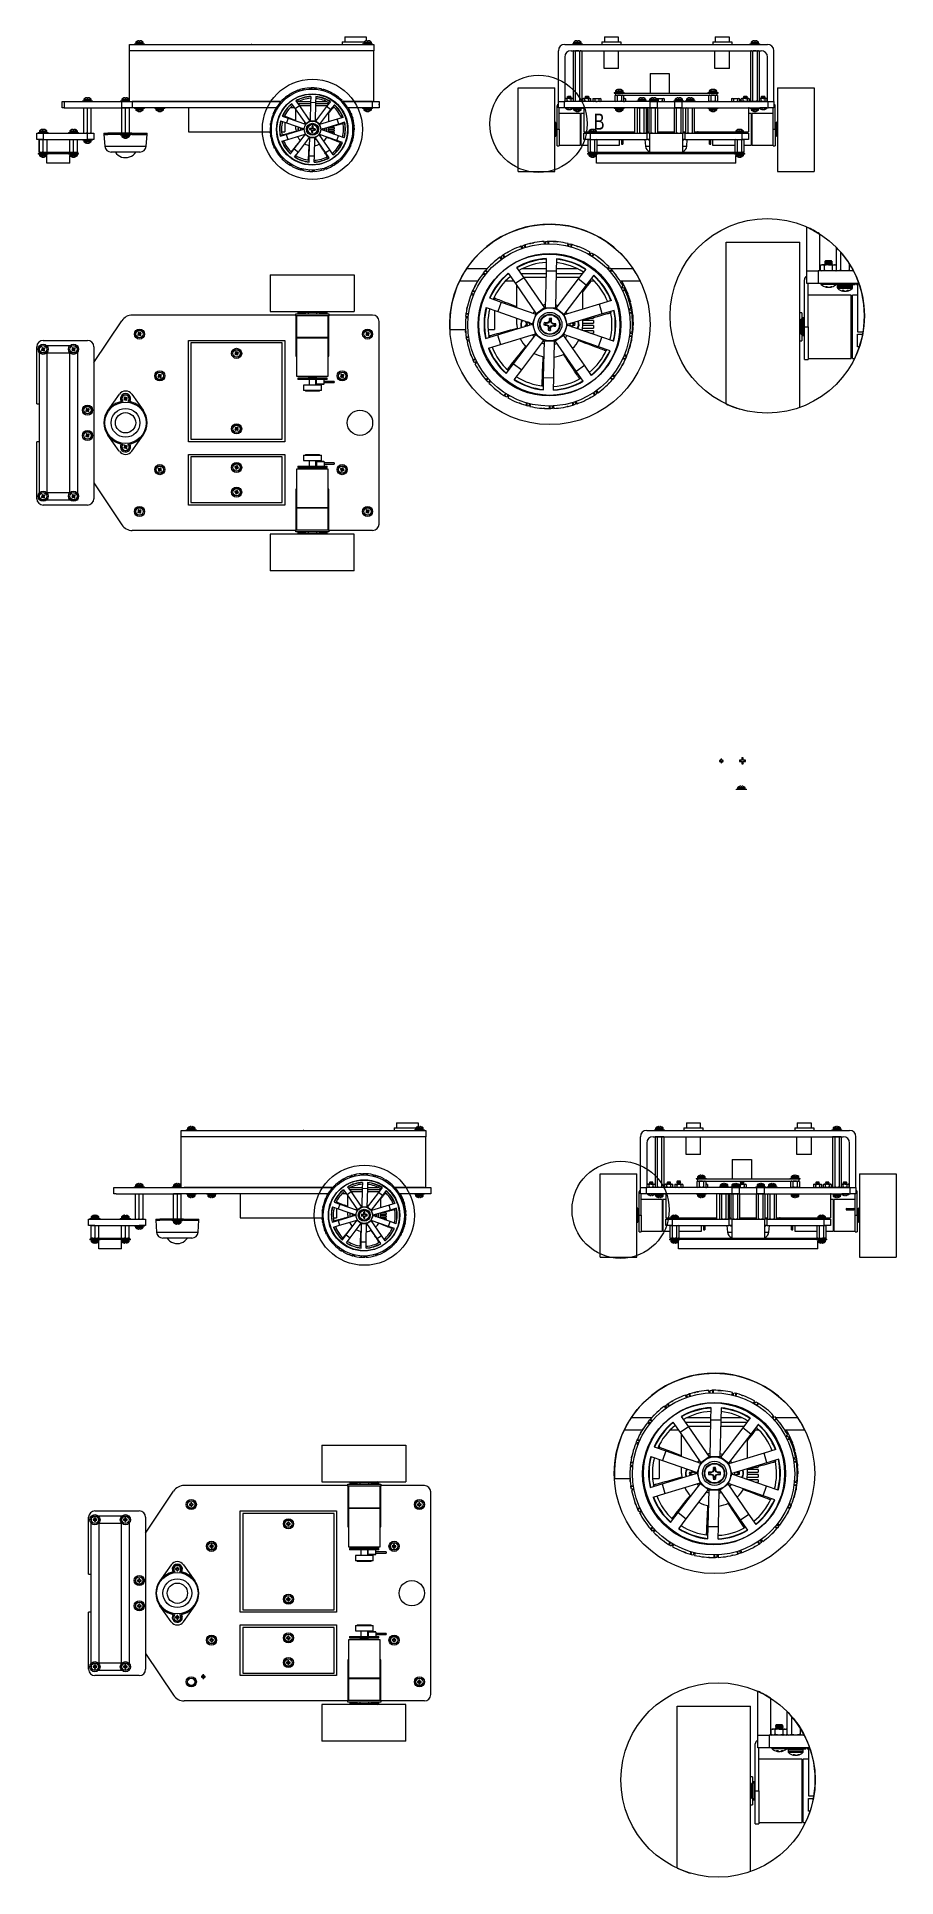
# Model space of a CAD drawing. Header units: inches. Extents: x -1846 to 3013, y 0 to 1997.
# Drawn here: x 1874 to 2213, y 65 to 792 of the extents above; entities that cross this region are included whole.
import ezdxf

# ---------------------------------------------------------------- set-up
doc = ezdxf.new("R2010")
doc.units = ezdxf.units.IN
doc.layers.get('0').update_dxf_attribs({"color": 2, "lineweight": 0})
doc.styles.add('SLDTEXTSTYLE0', font='TXT', dxfattribs={"width": 0.75})

msp = doc.modelspace()

# ---------------------------------------------------------------- texts
at = {"insert": (2093.51, 761.38), "char_height": 6.35, "attachment_point": 1, "style": 'SLDTEXTSTYLE0'}
msp.add_mtext('B', dxfattribs=at)

# ---------------------------------------------------------------- linework, layer by layer
for p, q in [((1995.29, 791.68), (1995.29, 789.68)), ((1995.29, 791.68), (2003.79, 791.68)), ((2003.79, 791.68), (2003.79, 790.11)), ((2097.7, 791.68), (2097.7, 789.68)), ((2097.7, 791.68), (2103.2, 791.68)), ((2103.2, 791.68), (2103.2, 789.68)), ((2141.45, 791.68), (2141.45, 789.68)), ((2141.45, 791.68), (2146.95, 791.68)), ((2146.95, 791.68), (2146.95, 789.68)), ((1910.29, 788.68), (2006.79, 788.68)), ((1910.29, 786.18), (1910.29, 788.68)), ((1910.29, 766.18), (1910.29, 786.18)), ((2006.79, 786.18), (1910.29, 786.18)), ((1912.29, 788.93), (1912.29, 788.68)), ((1912.29, 788.93), (1916.29, 788.93)), ((1912.79, 789.46), (1912.79, 789.15)), ((1912.79, 789.46), (1915.79, 789.46)), ((1912.79, 789.15), (1915.79, 789.15)), ((1912.86, 789.62), (1915.71, 789.62)), ((1913.57, 790.05), (1913.59, 790.05)), ((1914.09, 790.14), (1914.1, 790.05)), ((1914.1, 790.05), (1914.48, 790.05)), ((1914.48, 790.05), (1914.48, 790.14)), ((1914.98, 790.05), (1915, 790.05)), ((1915.79, 789.15), (1915.79, 789.46)), ((1916.29, 788.68), (1916.29, 788.93)), ((1958.54, 788.68), (1958.47, 788.68)), ((1958.54, 788.68), (1958.54, 788.8)), ((1994.29, 789.68), (1994.29, 788.68)), ((1994.29, 789.68), (2002.92, 789.68)), ((2002.29, 788.93), (2002.29, 788.68)), ((2002.29, 788.93), (2006.29, 788.93)), ((2002.79, 789.46), (2002.79, 789.15)), ((2002.79, 789.46), (2005.79, 789.46)), ((2002.79, 789.15), (2005.79, 789.15)), ((2002.86, 789.62), (2005.71, 789.62)), ((2003.57, 790.05), (2003.59, 790.05)), ((2004.09, 790.14), (2004.1, 790.05)), ((2004.1, 790.05), (2004.48, 790.05)), ((2004.48, 790.05), (2004.48, 790.14)), ((2004.98, 790.05), (2005, 790.05)), ((2005.79, 789.15), (2005.79, 789.46)), ((2006.29, 788.68), (2006.29, 788.93)), ((2006.79, 788.68), (2006.79, 786.18)), ((2006.79, 766.18), (2006.79, 786.18)), ((2079.57, 766.18), (2079.57, 786.18)), ((2082.07, 788.68), (2162.07, 788.68)), ((2084.57, 786.18), (2159.57, 786.18)), ((2085.07, 788.93), (2085.07, 788.68)), ((2085.07, 788.93), (2089.07, 788.93)), ((2085.57, 786.18), (2085.34, 786.04)), ((2085.34, 786.04), (2085.34, 766.31)), ((2085.57, 789.46), (2085.57, 789.15)), ((2085.57, 789.46), (2088.57, 789.46)), ((2085.57, 789.15), (2088.57, 789.15)), ((2085.65, 789.62), (2088.5, 789.62)), ((2086.21, 786.04), (2085.78, 786.18)), ((2086.21, 786.04), (2086.21, 766.31)), ((2086.36, 790.05), (2086.38, 790.05)), ((2086.88, 790.14), (2086.89, 790.05)), ((2086.89, 790.05), (2087.26, 790.05)), ((2087.26, 790.05), (2087.27, 790.14)), ((2087.77, 790.05), (2087.79, 790.05)), ((2087.94, 786.04), (2087.94, 766.31)), ((2088.81, 786.04), (2088.37, 786.18)), ((2088.57, 789.15), (2088.57, 789.46)), ((2088.81, 786.04), (2088.57, 786.18)), ((2088.81, 786.04), (2088.81, 766.31)), ((2089.07, 788.68), (2089.07, 788.93)), ((2096.7, 789.68), (2096.7, 788.68)), ((2096.7, 789.68), (2104.2, 789.68)), ((2097.57, 779.18), (2097.57, 786.18)), ((2103.32, 779.18), (2103.32, 786.18)), ((2104.2, 789.68), (2104.2, 788.68)), ((2140.45, 789.68), (2140.45, 788.68)), ((2140.45, 789.68), (2147.95, 789.68)), ((2141.32, 779.18), (2141.32, 786.18)), ((2147.07, 779.18), (2147.07, 786.18)), ((2147.95, 789.68), (2147.95, 788.68)), ((2155.07, 788.93), (2155.07, 788.68)), ((2155.07, 788.93), (2159.07, 788.93)), ((2155.57, 786.18), (2155.34, 786.04)), ((2155.34, 786.04), (2155.34, 766.31)), ((2155.57, 789.46), (2155.57, 789.15)), ((2155.57, 789.46), (2158.57, 789.46)), ((2155.57, 789.15), (2158.57, 789.15)), ((2155.65, 789.62), (2158.5, 789.62)), ((2156.21, 786.04), (2155.78, 786.18)), ((2156.21, 786.04), (2156.21, 766.31)), ((2156.36, 790.05), (2156.38, 790.05)), ((2156.88, 790.14), (2156.89, 790.05)), ((2156.89, 790.05), (2157.26, 790.05)), ((2157.26, 790.05), (2157.27, 790.14)), ((2157.77, 790.05), (2157.79, 790.05)), ((2157.94, 786.04), (2157.94, 766.31)), ((2158.81, 786.04), (2158.37, 786.18)), ((2158.57, 789.15), (2158.57, 789.46)), ((2158.81, 786.04), (2158.57, 786.18)), ((2158.81, 786.04), (2158.81, 766.31)), ((2159.07, 788.68), (2159.07, 788.93)), ((2164.57, 766.18), (2164.57, 786.18)), ((2082.07, 783.68), (2082.07, 766.18)), ((2103.32, 779.18), (2097.57, 779.18)), ((2115.82, 777.18), (2115.82, 769.48)), ((2115.82, 777.18), (2123.32, 777.18)), ((2123.32, 777.18), (2123.32, 769.48)), ((2147.07, 779.18), (2141.32, 779.18)), ((2162.07, 766.18), (2162.07, 783.68)), ((1977, 770.14), (1976.83, 770.61)), ((1977.07, 770.7), (1977.53, 770.84)), ((1977.23, 770.22), (1977.07, 770.7)), ((1977.53, 770.84), (1977.72, 770.88)), ((1977.68, 770.36), (1977.53, 770.84)), ((1977.8, 770.4), (1977.66, 770.88)), ((1979.02, 771.22), (1979.39, 771.28)), ((1981.46, 771.04), (1981.43, 771.54)), ((1981.69, 771.55), (1982.17, 771.56)), ((1981.71, 771.05), (1981.69, 771.55)), ((1982.18, 771.06), (1982.17, 771.56)), ((1982.17, 771.56), (1982.31, 771.55)), ((1982.31, 771.06), (1982.31, 771.56)), ((1983.55, 771.52), (1983.69, 771.51)), ((1983.71, 771.51), (1984.08, 771.46)), ((1986, 770.65), (1986.11, 771.13)), ((1986.24, 770.59), (1986.36, 771.07)), ((1986.36, 771.07), (1986.83, 770.95)), ((1986.69, 770.47), (1986.83, 770.95)), ((1986.82, 770.43), (1986.96, 770.91)), ((1986.83, 770.95), (1986.96, 770.9)), ((2063.67, 738.57), (2063.67, 771.56)), ((2063.67, 771.56), (2078.17, 771.56)), ((2078.17, 738.57), (2078.17, 771.56)), ((2102.07, 770.26), (2102.07, 769.95)), ((2102.07, 770.26), (2105.07, 770.26)), ((2102.07, 769.95), (2105.07, 769.95)), ((2102.15, 770.42), (2105, 770.42)), ((2103.19, 770.85), (2103.55, 770.85)), ((2103.28, 770.94), (2103.28, 770.95)), ((2103.29, 770.85), (2103.28, 770.94)), ((2103.41, 770.85), (2103.41, 770.95)), ((2103.5, 770.85), (2103.5, 770.94)), ((2103.77, 770.95), (2103.77, 770.95)), ((2103.88, 770.93), (2103.89, 770.95)), ((2103.99, 770.91), (2103.99, 770.94)), ((2104.18, 770.85), (2104.29, 770.85)), ((2105.07, 769.95), (2105.07, 770.26)), ((2139.07, 770.26), (2139.07, 769.95)), ((2139.07, 770.26), (2142.07, 770.26)), ((2139.07, 769.95), (2142.07, 769.95)), ((2139.15, 770.42), (2142, 770.42)), ((2139.91, 770.85), (2140.13, 770.85)), ((2140.16, 770.87), (2140.16, 770.94)), ((2140.23, 770.89), (2140.23, 770.95)), ((2140.33, 770.95), (2140.33, 770.95)), ((2140.37, 770.93), (2140.37, 770.94)), ((2140.38, 770.93), (2140.38, 770.94)), ((2140.62, 770.94), (2140.63, 770.95)), ((2140.76, 770.89), (2140.76, 770.94)), ((2140.83, 770.95), (2140.83, 770.95)), ((2140.84, 770.85), (2141.14, 770.85)), ((2140.91, 770.85), (2140.92, 770.95)), ((2140.95, 770.85), (2140.96, 770.94)), ((2142.07, 769.95), (2142.07, 770.26)), ((2165.97, 771.56), (2165.97, 738.57)), ((2165.97, 771.56), (2180.47, 771.56)), ((2180.47, 771.56), (2180.47, 738.57)), ((1883.79, 763.68), (1883.79, 766.18)), ((1883.79, 766.18), (1884.63, 766.18)), ((1884.63, 763.68), (1883.79, 763.68)), ((1884.63, 766.18), (1884.63, 763.68)), ((1884.63, 766.18), (1907.3, 766.18)), ((1884.63, 763.68), (1907.3, 763.68)), ((1891.79, 766.43), (1891.79, 766.18)), ((1891.79, 766.43), (1895.79, 766.43)), ((1892.29, 766.96), (1892.29, 766.65)), ((1892.29, 766.96), (1895.29, 766.96)), ((1892.29, 766.65), (1895.29, 766.65)), ((1892.29, 763.54), (1893.04, 763.68)), ((1892.29, 753.81), (1892.29, 763.54)), ((1892.36, 767.12), (1895.21, 767.12)), ((1893.07, 767.55), (1893.09, 767.55)), ((1893.59, 767.64), (1893.6, 767.55)), ((1893.6, 767.55), (1893.98, 767.55)), ((1893.79, 763.54), (1894.54, 763.68)), ((1893.79, 753.81), (1893.79, 763.54)), ((1893.98, 767.55), (1893.98, 767.64)), ((1894.48, 767.55), (1894.5, 767.55)), ((1895.29, 766.65), (1895.29, 766.96)), ((1895.29, 753.81), (1895.29, 763.54)), ((1895.79, 766.18), (1895.79, 766.43)), ((1906.79, 766.43), (1906.79, 766.18)), ((1906.79, 766.43), (1910.29, 766.43)), ((1907.29, 766.96), (1907.29, 766.65)), ((1907.29, 766.96), (1910.29, 766.96)), ((1907.29, 766.65), (1910.29, 766.65)), ((1907.29, 763.54), (1908.04, 763.68)), ((1907.29, 753.81), (1907.29, 763.54)), ((1907.3, 763.68), (1907.3, 766.18)), ((1907.3, 766.18), (1910.29, 766.18)), ((1911.46, 763.68), (1907.3, 763.68)), ((1907.36, 767.12), (1910.21, 767.12)), ((1908.07, 767.55), (1908.09, 767.55)), ((1908.59, 767.64), (1908.6, 767.55)), ((1908.6, 767.55), (1908.98, 767.55)), ((1908.79, 763.54), (1909.54, 763.68)), ((1908.79, 753.81), (1908.79, 763.54)), ((1908.98, 767.55), (1908.98, 767.64)), ((1909.48, 767.55), (1909.5, 767.55)), ((1910.29, 766.18), (1970.16, 766.18)), ((1910.29, 753.81), (1910.29, 763.54)), ((1911.46, 766.18), (1911.46, 763.68)), ((1970.16, 766.18), (1911.46, 766.18)), ((1968.29, 763.68), (1911.46, 763.68)), ((1912.29, 763.68), (1912.29, 763.43)), ((1916.29, 763.43), (1912.29, 763.43)), ((1912.79, 763.2), (1912.79, 762.9)), ((1915.79, 763.2), (1912.79, 763.2)), ((1915.79, 762.9), (1912.79, 762.9)), ((1915.71, 762.73), (1912.86, 762.73)), ((1915.79, 762.9), (1915.79, 763.2)), ((1916.29, 763.43), (1916.29, 763.68)), ((1920.29, 763.68), (1920.29, 763.43)), ((1924.29, 763.43), (1920.29, 763.43)), ((1920.79, 763.2), (1920.79, 762.9)), ((1923.79, 763.2), (1920.79, 763.2)), ((1923.79, 762.9), (1920.79, 762.9)), ((1923.71, 762.73), (1920.86, 762.73)), ((1922.29, 763.68), (1922.24, 763.68)), ((1922.29, 763.68), (1922.29, 763.56)), ((1922.29, 763.68), (1922.34, 763.68)), ((1922.29, 763.68), (1922.29, 763.56)), ((1923.79, 762.9), (1923.79, 763.2)), ((1924.29, 763.43), (1924.29, 763.68)), ((1933.61, 763.68), (1933.61, 754.18)), ((1967.64, 762.42), (1968.55, 764.1)), ((1967.96, 763.12), (1968.16, 763.44)), ((1969.7, 764.85), (1969.3, 765.15)), ((1969.46, 765.36), (1969.77, 765.73)), ((1969.85, 765.04), (1969.46, 765.36)), ((1969.77, 765.73), (1969.9, 765.86)), ((1970.15, 765.41), (1969.77, 765.73)), ((1970.23, 765.5), (1969.86, 765.83)), ((1970.82, 766.85), (1971.09, 767.1)), ((1972.97, 768.02), (1972.67, 768.42)), ((1972.88, 768.57), (1973.28, 768.84)), ((1973.17, 768.16), (1972.88, 768.57)), ((1973.28, 768.84), (1973.45, 768.93)), ((1973.56, 768.43), (1973.28, 768.84)), ((1973.67, 768.5), (1973.4, 768.92)), ((1975.43, 763.68), (1973.71, 763.68)), ((1974.33, 765.26), (1975.73, 763.24)), ((1977.38, 764.38), (1975.73, 763.24)), ((1975.73, 763.24), (1979.86, 757.28)), ((1975.98, 766.4), (1977.38, 764.38)), ((1976.04, 758.51), (1976.04, 762.81)), ((1981.76, 765.18), (1976.83, 765.18)), ((1977.15, 766.18), (1981.78, 766.18)), ((1981.74, 764.43), (1977.34, 764.43)), ((1977.38, 764.38), (1981.51, 758.42)), ((1981.77, 765.7), (1981.61, 758.45)), ((1981.83, 768.16), (1981.77, 765.7)), ((1983.77, 765.65), (1981.77, 765.7)), ((1983.77, 765.65), (1983.61, 758.41)), ((1988.1, 764.14), (1983.71, 758.37)), ((1988.32, 764.43), (1983.74, 764.43)), ((1988.89, 765.18), (1983.76, 765.18)), ((1983.83, 768.11), (1983.77, 765.65)), ((1983.78, 766.18), (1987.93, 766.18)), ((1989.69, 762.93), (1985.3, 757.16)), ((1989.59, 766.1), (1988.1, 764.14)), ((1989.69, 762.93), (1988.1, 764.14)), ((1991.18, 764.88), (1989.69, 762.93)), ((1990.24, 768.99), (1990.49, 769.42)), ((1991.36, 763.68), (1990.27, 763.68)), ((1990.46, 768.86), (1990.71, 769.29)), ((1990.71, 769.29), (1991.12, 769.04)), ((1990.86, 768.62), (1991.12, 769.04)), ((1990.97, 768.55), (1991.24, 768.97)), ((1991.12, 769.04), (1991.23, 768.96)), ((1993.84, 766.21), (1994.2, 766.55)), ((1993.87, 766.18), (1994.18, 766.18)), ((1994.02, 766.02), (1994.38, 766.37)), ((1994.33, 765.68), (1994.71, 766.01)), ((1994.38, 766.37), (1994.71, 766.01)), ((1994.42, 765.58), (1994.8, 765.91)), ((1994.55, 766.18), (2006.79, 766.18)), ((2006.29, 766.18), (1994.55, 766.18)), ((1994.71, 766.01), (1994.79, 765.9)), ((2006.29, 763.68), (1996.43, 763.68)), ((1996.47, 763.61), (1996.59, 763.68)), ((1996.52, 762.52), (1996.96, 762.75)), ((1996.63, 762.29), (1997.08, 762.52)), ((1996.74, 762.63), (1996.85, 762.4)), ((1997.08, 762.52), (1997.29, 762.09)), ((2002.29, 763.68), (2002.29, 763.43)), ((2006.29, 763.43), (2002.29, 763.43)), ((2002.79, 763.2), (2002.79, 762.9)), ((2005.79, 763.2), (2002.79, 763.2)), ((2005.79, 762.9), (2002.79, 762.9)), ((2005.71, 762.73), (2002.86, 762.73)), ((2005.79, 762.9), (2005.79, 763.2)), ((2006.29, 763.68), (2006.29, 766.18)), ((2006.29, 763.43), (2006.29, 763.68)), ((2008.79, 763.68), (2006.29, 763.68)), ((2006.79, 766.18), (2008.79, 766.18)), ((2008.79, 764.93), (2008.72, 764.93)), ((2008.79, 766.18), (2008.79, 763.68)), ((2008.79, 764.93), (2008.79, 765.05)), ((2079.07, 755.18), (2079.07, 764.43)), ((2079.57, 766.18), (2079.71, 766.18)), ((2079.57, 763.68), (2079.57, 766.18)), ((2081.8, 763.68), (2079.57, 763.68)), ((2079.71, 766.18), (2081.8, 766.18)), ((2079.82, 755.18), (2079.82, 763.68)), ((2081.8, 766.18), (2081.8, 763.68)), ((2115.81, 766.18), (2081.8, 766.18)), ((2115.81, 763.68), (2081.8, 763.68)), ((2082.45, 767.38), (2082.24, 767.26)), ((2082.24, 766.3), (2082.24, 767.26)), ((2082.24, 766.3), (2082.45, 766.18)), ((2082.32, 763.68), (2082.32, 763.65)), ((2085.07, 763.65), (2082.32, 763.65)), ((2085.07, 763.48), (2082.4, 763.48)), ((2082.45, 767.38), (2082.63, 767.38)), ((2083.03, 767.26), (2082.63, 767.38)), ((2083.82, 767.38), (2082.63, 767.38)), ((2083.03, 766.3), (2082.63, 766.18)), ((2083.03, 766.3), (2083.03, 767.26)), ((2083.09, 767.84), (2083.08, 767.84)), ((2083.09, 767.59), (2083.08, 767.59)), ((2083.24, 768.18), (2083.11, 768.05)), ((2083.24, 766.18), (2083.23, 766.18)), ((2084.41, 768.18), (2083.24, 768.18)), ((2083.24, 767.97), (2083.24, 767.94)), ((2083.24, 767.72), (2083.24, 767.69)), ((2083.24, 767.47), (2083.24, 767.44)), ((2083.6, 763.05), (2083.29, 763.05)), ((2083.46, 763.05), (2083.46, 762.97)), ((2083.49, 763.05), (2083.48, 762.96)), ((2083.62, 763.05), (2083.62, 762.97)), ((2083.75, 762.98), (2083.75, 762.96)), ((2083.82, 767.38), (2085.02, 767.38)), ((2084.16, 763.01), (2084.17, 762.96)), ((2084.24, 763.03), (2084.25, 762.97)), ((2084.51, 763.05), (2084.3, 763.05)), ((2084.37, 768.11), (2084.32, 768.07)), ((2084.46, 768.13), (2084.41, 768.18)), ((2084.41, 768.09), (2084.48, 768.13)), ((2084.41, 768.06), (2084.41, 768.09)), ((2084.41, 767.81), (2084.41, 767.84)), ((2084.41, 767.56), (2084.41, 767.59)), ((2084.45, 767.91), (2084.45, 767.94)), ((2084.45, 767.66), (2084.45, 767.69)), ((2084.45, 767.41), (2084.45, 767.44)), ((2084.56, 767.93), (2084.57, 767.94)), ((2084.56, 767.68), (2084.57, 767.69)), ((2084.56, 767.43), (2084.57, 767.44)), ((2084.56, 766.18), (2084.57, 766.19)), ((2084.62, 766.3), (2084.62, 767.26)), ((2085.34, 767.28), (2085.02, 767.38)), ((2085.02, 767.38), (2085.2, 767.38)), ((2085.41, 766.3), (2085.02, 766.18)), ((2085.07, 763.68), (2085.07, 763.43)), ((2089.07, 763.43), (2085.07, 763.43)), ((2085.34, 767.3), (2085.2, 767.38)), ((2085.2, 766.18), (2085.39, 766.29)), ((2085.34, 766.31), (2085.57, 766.18)), ((2085.57, 763.2), (2085.57, 762.9)), ((2088.57, 763.2), (2085.57, 763.2)), ((2088.57, 762.9), (2085.57, 762.9)), ((2088.5, 762.73), (2085.65, 762.73)), ((2086.21, 766.31), (2085.78, 766.18)), ((2088.81, 766.31), (2088.37, 766.18)), ((2088.57, 766.18), (2088.81, 766.31)), ((2088.57, 762.9), (2088.57, 763.2)), ((2089.07, 763.43), (2089.07, 763.68)), ((2089.45, 767.38), (2089.24, 767.26)), ((2089.24, 766.3), (2089.24, 767.26)), ((2089.24, 766.3), (2089.45, 766.18)), ((2089.32, 763.68), (2089.32, 763.65)), ((2089.57, 763.65), (2089.32, 763.65)), ((2089.57, 763.48), (2089.4, 763.48)), ((2089.45, 767.38), (2089.63, 767.38)), ((2089.57, 763.68), (2089.57, 754.18)), ((2090.03, 767.26), (2089.63, 767.38)), ((2090.82, 767.38), (2089.63, 767.38)), ((2090.03, 766.3), (2089.63, 766.18)), ((2090.03, 766.3), (2090.03, 767.26)), ((2090.09, 767.84), (2090.08, 767.84)), ((2090.09, 767.59), (2090.08, 767.59)), ((2090.24, 768.18), (2090.11, 768.05)), ((2090.24, 766.18), (2090.23, 766.18)), ((2091.41, 768.18), (2090.24, 768.18)), ((2090.24, 767.97), (2090.24, 767.94)), ((2090.24, 767.72), (2090.24, 767.69)), ((2090.24, 767.47), (2090.24, 767.44)), ((2090.82, 767.38), (2092.02, 767.38)), ((2091.37, 768.11), (2091.32, 768.07)), ((2091.46, 768.13), (2091.41, 768.18)), ((2091.41, 768.09), (2091.48, 768.13)), ((2091.41, 768.06), (2091.41, 768.09)), ((2091.41, 767.81), (2091.41, 767.84)), ((2091.41, 767.56), (2091.41, 767.59)), ((2091.45, 767.91), (2091.45, 767.94)), ((2091.45, 767.66), (2091.45, 767.69)), ((2091.45, 767.41), (2091.45, 767.44)), ((2091.56, 767.93), (2091.57, 767.94)), ((2091.56, 767.68), (2091.57, 767.69)), ((2091.56, 767.43), (2091.57, 767.44)), ((2091.56, 766.18), (2091.57, 766.19)), ((2091.62, 766.3), (2091.62, 767.26)), ((2092.41, 767.26), (2092.02, 767.38)), ((2092.02, 767.38), (2092.2, 767.38)), ((2092.41, 766.3), (2092.02, 766.18)), ((2092.41, 767.26), (2092.2, 767.38)), ((2092.2, 766.18), (2092.41, 766.3)), ((2092.41, 766.3), (2092.41, 767.26)), ((2093.32, 767.38), (2093.11, 767.26)), ((2093.11, 767.26), (2093.51, 767.38)), ((2093.11, 767.26), (2093.11, 766.3)), ((2093.11, 766.3), (2093.32, 766.18)), ((2093.11, 766.3), (2093.51, 766.18)), ((2093.32, 767.38), (2093.51, 767.38)), ((2093.51, 767.38), (2094.7, 767.38)), ((2093.91, 767.26), (2093.91, 766.3)), ((2094.7, 767.38), (2095.89, 767.38)), ((2095.39, 766.18), (2095.45, 766.21)), ((2095.49, 767.26), (2095.89, 767.38)), ((2095.49, 767.26), (2095.49, 766.3)), ((2095.49, 766.3), (2095.89, 766.18)), ((2095.89, 767.38), (2096.07, 767.38)), ((2096.29, 767.26), (2096.07, 767.38)), ((2096.07, 766.18), (2096.29, 766.3)), ((2096.29, 767.26), (2096.29, 766.3)), ((2101.57, 769.73), (2101.57, 769.48)), ((2101.57, 769.73), (2105.57, 769.73)), ((2101.57, 769.48), (2102.07, 769.48)), ((2101.57, 763.68), (2101.57, 763.43)), ((2105.57, 763.43), (2101.57, 763.43)), ((2102.07, 768.68), (2101.84, 768.54)), ((2101.84, 768.54), (2101.84, 766.31)), ((2101.84, 766.31), (2102.07, 766.18)), ((2102.07, 769.48), (2102.07, 768.68)), ((2102.07, 769.48), (2102.25, 769.48)), ((2102.07, 768.68), (2142.07, 768.68)), ((2102.07, 763.2), (2102.07, 762.9)), ((2105.07, 763.2), (2102.07, 763.2)), ((2105.07, 762.9), (2102.07, 762.9)), ((2105, 762.73), (2102.15, 762.73)), ((2102.25, 769.48), (2104.9, 769.48)), ((2102.71, 768.54), (2102.28, 768.68)), ((2102.71, 766.31), (2102.28, 766.18)), ((2102.71, 768.54), (2102.71, 766.31)), ((2104.44, 768.54), (2104.44, 766.31)), ((2105.31, 768.54), (2104.87, 768.68)), ((2105.31, 766.31), (2104.87, 766.18)), ((2104.9, 769.48), (2139.25, 769.48)), ((2105.31, 768.54), (2105.07, 768.68)), ((2105.07, 766.18), (2105.31, 766.31)), ((2105.07, 762.9), (2105.07, 763.2)), ((2105.14, 766.18), (2105.2, 766.21)), ((2105.24, 766.3), (2105.64, 766.18)), ((2105.31, 768.54), (2105.31, 766.31)), ((2105.31, 767.28), (2105.64, 767.38)), ((2105.31, 767.38), (2105.64, 767.38)), ((2105.57, 769.48), (2105.57, 769.73)), ((2105.57, 763.43), (2105.57, 763.68)), ((2105.64, 767.38), (2105.82, 767.38)), ((2106.04, 767.26), (2105.82, 767.38)), ((2105.82, 766.18), (2106.04, 766.3)), ((2106.04, 767.26), (2106.04, 766.3)), ((2109.57, 763.68), (2109.57, 754.18)), ((2110.57, 766.43), (2110.57, 766.18)), ((2110.57, 766.43), (2114.57, 766.43)), ((2111.07, 763.68), (2110.84, 763.54)), ((2110.84, 763.54), (2111.28, 763.68)), ((2110.84, 753.81), (2110.84, 763.54)), ((2111.07, 766.96), (2111.07, 766.65)), ((2111.07, 766.96), (2114.07, 766.96)), ((2111.07, 766.65), (2114.07, 766.65)), ((2111.15, 767.12), (2114, 767.12)), ((2111.71, 753.81), (2111.71, 763.54)), ((2111.86, 767.55), (2111.88, 767.55)), ((2112.38, 767.64), (2112.39, 767.55)), ((2112.39, 767.55), (2112.76, 767.55)), ((2112.76, 767.55), (2112.77, 767.64)), ((2113.27, 767.55), (2113.29, 767.55)), ((2113.44, 763.54), (2113.87, 763.68)), ((2113.44, 753.81), (2113.44, 763.54)), ((2114.07, 766.65), (2114.07, 766.96)), ((2114.31, 763.54), (2114.07, 763.68)), ((2114.31, 753.81), (2114.31, 763.54)), ((2114.57, 766.18), (2114.57, 766.43)), ((2114.57, 763.68), (2114.57, 754.18)), ((2115.07, 766.43), (2115.07, 766.18)), ((2115.07, 766.43), (2119.07, 766.43)), ((2115.57, 763.68), (2115.34, 763.54)), ((2115.34, 763.54), (2115.78, 763.68)), ((2115.34, 753.81), (2115.34, 763.54)), ((2115.57, 766.96), (2115.57, 766.65)), ((2115.57, 766.96), (2118.57, 766.96)), ((2115.57, 766.65), (2118.57, 766.65)), ((2115.65, 767.12), (2118.5, 767.12)), ((2115.81, 763.68), (2115.81, 766.18)), ((2115.81, 766.18), (2118.59, 766.18)), ((2118.59, 763.68), (2115.81, 763.68)), ((2116.21, 753.81), (2116.21, 763.54)), ((2116.36, 767.55), (2116.38, 767.55)), ((2116.88, 767.64), (2116.89, 767.55)), ((2116.89, 767.55), (2117.26, 767.55)), ((2117.26, 767.55), (2117.27, 767.64)), ((2117.77, 767.55), (2117.79, 767.55)), ((2117.94, 763.54), (2118.37, 763.68)), ((2117.94, 753.81), (2117.94, 763.54)), ((2118.22, 767.29), (2118.51, 767.38)), ((2118.32, 767.38), (2118.24, 767.33)), ((2118.32, 767.38), (2118.51, 767.38)), ((2118.51, 767.38), (2119.7, 767.38)), ((2118.57, 766.65), (2118.57, 766.96)), ((2118.81, 763.54), (2118.57, 763.68)), ((2118.59, 766.18), (2118.59, 763.68)), ((2118.59, 766.18), (2125.56, 766.18)), ((2118.59, 763.68), (2125.56, 763.68)), ((2118.81, 753.81), (2118.81, 763.54)), ((2118.91, 767.26), (2118.91, 766.43)), ((2119.07, 766.18), (2119.07, 766.43)), ((2119.07, 766.26), (2119.7, 766.18)), ((2119.7, 767.38), (2120.89, 767.38)), ((2120.43, 766.18), (2120.45, 766.19)), ((2120.49, 767.26), (2120.89, 767.38)), ((2120.49, 767.26), (2120.49, 766.3)), ((2120.49, 766.3), (2120.89, 766.18)), ((2120.89, 767.38), (2121.07, 767.38)), ((2121.29, 767.26), (2121.07, 767.38)), ((2121.07, 766.18), (2121.29, 766.3)), ((2121.29, 767.26), (2121.29, 766.3)), ((2125.07, 766.43), (2125.07, 766.18)), ((2125.07, 766.43), (2129.07, 766.43)), ((2125.57, 763.68), (2125.34, 763.54)), ((2125.34, 763.54), (2125.78, 763.68)), ((2125.34, 753.81), (2125.34, 763.54)), ((2125.56, 763.68), (2125.56, 766.18)), ((2125.56, 766.18), (2128.33, 766.18)), ((2128.33, 763.68), (2125.56, 763.68)), ((2125.57, 766.96), (2125.57, 766.65)), ((2125.57, 766.96), (2128.57, 766.96)), ((2125.57, 766.65), (2128.57, 766.65)), ((2125.65, 767.12), (2128.5, 767.12)), ((2126.21, 753.81), (2126.21, 763.54)), ((2126.36, 767.55), (2126.38, 767.55)), ((2126.88, 767.64), (2126.89, 767.55)), ((2126.89, 767.55), (2127.26, 767.55)), ((2127.26, 767.55), (2127.27, 767.64)), ((2127.77, 767.55), (2127.79, 767.55)), ((2127.94, 763.54), (2128.37, 763.68)), ((2127.94, 753.81), (2127.94, 763.54)), ((2128.33, 766.18), (2128.33, 763.68)), ((2128.33, 766.18), (2162.35, 766.18)), ((2128.33, 763.68), (2162.35, 763.68)), ((2128.57, 766.65), (2128.57, 766.96)), ((2128.81, 763.54), (2128.57, 763.68)), ((2128.81, 753.81), (2128.81, 763.54)), ((2129.07, 766.18), (2129.07, 766.43)), ((2129.57, 766.43), (2129.57, 766.18)), ((2129.57, 766.43), (2133.57, 766.43)), ((2130.07, 763.68), (2129.84, 763.54)), ((2129.84, 763.54), (2130.28, 763.68)), ((2129.84, 753.81), (2129.84, 763.54)), ((2130.07, 766.96), (2130.07, 766.65)), ((2130.07, 766.96), (2133.07, 766.96)), ((2130.07, 766.65), (2133.07, 766.65)), ((2130.15, 767.12), (2133, 767.12)), ((2130.71, 753.81), (2130.71, 763.54)), ((2130.86, 767.55), (2130.88, 767.55)), ((2131.38, 767.64), (2131.39, 767.55)), ((2131.39, 767.55), (2131.76, 767.55)), ((2131.76, 767.55), (2131.77, 767.64)), ((2132.27, 767.55), (2132.29, 767.55)), ((2132.44, 763.54), (2132.87, 763.68)), ((2132.44, 753.81), (2132.44, 763.54)), ((2133.07, 766.65), (2133.07, 766.96)), ((2133.31, 763.54), (2133.07, 763.68)), ((2133.31, 753.81), (2133.31, 763.54)), ((2133.57, 766.18), (2133.57, 766.43)), ((2138.57, 769.73), (2138.57, 769.48)), ((2138.57, 769.73), (2142.57, 769.73)), ((2138.57, 763.68), (2138.57, 763.43)), ((2142.57, 763.43), (2138.57, 763.43)), ((2139.07, 768.68), (2138.84, 768.54)), ((2138.84, 768.54), (2138.84, 766.31)), ((2138.84, 766.31), (2139.07, 766.18)), ((2139.07, 763.2), (2139.07, 762.9)), ((2142.07, 763.2), (2139.07, 763.2)), ((2142.07, 762.9), (2139.07, 762.9)), ((2142, 762.73), (2139.15, 762.73)), ((2139.25, 769.48), (2141.9, 769.48)), ((2139.71, 768.54), (2139.28, 768.68)), ((2139.71, 766.31), (2139.28, 766.18)), ((2139.71, 768.54), (2139.71, 766.31)), ((2141.44, 768.54), (2141.44, 766.31)), ((2142.31, 768.54), (2141.87, 768.68)), ((2142.31, 766.31), (2141.87, 766.18)), ((2141.9, 769.48), (2142.07, 769.48)), ((2142.07, 769.48), (2142.07, 768.68)), ((2142.07, 769.48), (2142.57, 769.48)), ((2142.31, 768.54), (2142.07, 768.68)), ((2142.07, 766.18), (2142.31, 766.31)), ((2142.07, 762.9), (2142.07, 763.2)), ((2142.31, 768.54), (2142.31, 766.31)), ((2142.57, 769.48), (2142.57, 769.73)), ((2142.57, 763.43), (2142.57, 763.68)), ((2148.07, 767.38), (2147.86, 767.26)), ((2147.86, 767.26), (2148.26, 767.38)), ((2147.86, 767.26), (2147.86, 766.3)), ((2147.86, 766.3), (2148.07, 766.18)), ((2147.86, 766.3), (2148.26, 766.18)), ((2148.07, 767.38), (2148.26, 767.38)), ((2148.26, 767.38), (2149.45, 767.38)), ((2148.66, 767.26), (2148.66, 766.3)), ((2149.45, 767.38), (2150.64, 767.38)), ((2150.19, 766.18), (2150.2, 766.19)), ((2150.24, 767.26), (2150.64, 767.38)), ((2150.24, 767.26), (2150.24, 766.3)), ((2150.24, 766.3), (2150.64, 766.18)), ((2150.64, 767.38), (2150.82, 767.38)), ((2151.04, 767.26), (2150.82, 767.38)), ((2150.82, 766.18), (2151.04, 766.3)), ((2151.04, 767.26), (2151.04, 766.3)), ((2151.95, 767.38), (2151.74, 767.26)), ((2151.74, 766.3), (2151.74, 767.26)), ((2151.74, 766.3), (2151.95, 766.18)), ((2151.95, 767.38), (2152.13, 767.38)), ((2152.53, 767.26), (2152.13, 767.38)), ((2153.32, 767.38), (2152.13, 767.38)), ((2152.53, 766.3), (2152.13, 766.18)), ((2152.53, 766.3), (2152.53, 767.26)), ((2152.59, 767.84), (2152.58, 767.84)), ((2152.59, 767.59), (2152.58, 767.59)), ((2152.74, 768.18), (2152.61, 768.05)), ((2152.74, 766.18), (2152.73, 766.18)), ((2153.91, 768.18), (2152.74, 768.18)), ((2152.74, 767.97), (2152.74, 767.94)), ((2152.74, 767.72), (2152.74, 767.69)), ((2152.74, 767.47), (2152.74, 767.44)), ((2153.32, 767.38), (2154.52, 767.38)), ((2153.87, 768.11), (2153.82, 768.07)), ((2153.96, 768.13), (2153.91, 768.18)), ((2153.91, 768.09), (2153.98, 768.13)), ((2153.91, 768.06), (2153.91, 768.09)), ((2153.91, 767.81), (2153.91, 767.84)), ((2153.91, 767.56), (2153.91, 767.59)), ((2153.95, 767.91), (2153.95, 767.94)), ((2153.95, 767.66), (2153.95, 767.69)), ((2153.95, 767.41), (2153.95, 767.44)), ((2154.06, 767.93), (2154.07, 767.94)), ((2154.06, 767.68), (2154.07, 767.69)), ((2154.06, 767.43), (2154.07, 767.44)), ((2154.06, 766.18), (2154.07, 766.19)), ((2154.12, 766.3), (2154.12, 767.26)), ((2154.91, 767.26), (2154.52, 767.38)), ((2154.52, 767.38), (2154.7, 767.38)), ((2154.91, 766.3), (2154.52, 766.18)), ((2154.57, 763.68), (2154.57, 754.18)), ((2154.82, 763.65), (2154.57, 763.65)), ((2154.75, 763.48), (2154.57, 763.48)), ((2154.91, 767.26), (2154.7, 767.38)), ((2154.7, 766.18), (2154.91, 766.3)), ((2154.82, 763.65), (2154.82, 763.68)), ((2154.91, 766.3), (2154.91, 767.26)), ((2155.07, 763.68), (2155.07, 763.43)), ((2159.07, 763.43), (2155.07, 763.43)), ((2155.34, 766.31), (2155.57, 766.18)), ((2155.57, 763.2), (2155.57, 762.9)), ((2158.57, 763.2), (2155.57, 763.2)), ((2158.57, 762.9), (2155.57, 762.9)), ((2158.5, 762.73), (2155.65, 762.73)), ((2156.21, 766.31), (2155.78, 766.18)), ((2158.81, 766.31), (2158.37, 766.18)), ((2158.57, 766.18), (2158.81, 766.31)), ((2158.57, 762.9), (2158.57, 763.2)), ((2158.76, 766.29), (2158.95, 766.18)), ((2158.95, 767.38), (2158.81, 767.3)), ((2158.95, 767.38), (2159.13, 767.38)), ((2159.07, 763.43), (2159.07, 763.68)), ((2161.82, 763.65), (2159.07, 763.65)), ((2161.75, 763.48), (2159.07, 763.48)), ((2159.53, 767.26), (2159.13, 767.38)), ((2160.32, 767.38), (2159.13, 767.38)), ((2159.53, 766.3), (2159.13, 766.18)), ((2159.53, 766.3), (2159.53, 767.26)), ((2159.59, 767.84), (2159.58, 767.84)), ((2159.59, 767.59), (2159.58, 767.59)), ((2159.74, 768.18), (2159.61, 768.05)), ((2159.74, 766.18), (2159.73, 766.18)), ((2160.91, 768.18), (2159.74, 768.18)), ((2159.74, 767.97), (2159.74, 767.94)), ((2159.74, 767.72), (2159.74, 767.69)), ((2159.74, 767.47), (2159.74, 767.44)), ((2160.1, 763.05), (2159.79, 763.05)), ((2159.96, 763.05), (2159.96, 762.97)), ((2159.99, 763.05), (2159.98, 762.96)), ((2160.12, 763.05), (2160.12, 762.97)), ((2160.25, 762.98), (2160.25, 762.96)), ((2160.32, 767.38), (2161.52, 767.38)), ((2160.66, 763.01), (2160.67, 762.96)), ((2160.74, 763.03), (2160.75, 762.97)), ((2161.01, 763.05), (2160.8, 763.05)), ((2160.87, 768.11), (2160.82, 768.07)), ((2160.96, 768.13), (2160.91, 768.18)), ((2160.91, 768.09), (2160.98, 768.13)), ((2160.91, 768.06), (2160.91, 768.09)), ((2160.91, 767.81), (2160.91, 767.84)), ((2160.91, 767.56), (2160.91, 767.59)), ((2160.95, 767.91), (2160.95, 767.94)), ((2160.95, 767.66), (2160.95, 767.69)), ((2160.95, 767.41), (2160.95, 767.44)), ((2161.06, 767.93), (2161.07, 767.94)), ((2161.06, 767.68), (2161.07, 767.69)), ((2161.06, 767.43), (2161.07, 767.44)), ((2161.06, 766.18), (2161.07, 766.19)), ((2161.12, 766.3), (2161.12, 767.26)), ((2161.91, 767.26), (2161.52, 767.38)), ((2161.52, 767.38), (2161.7, 767.38)), ((2161.91, 766.3), (2161.52, 766.18)), ((2161.91, 767.26), (2161.7, 767.38)), ((2161.7, 766.18), (2161.91, 766.3)), ((2161.82, 763.65), (2161.82, 763.68)), ((2161.91, 766.3), (2161.91, 767.26)), ((2162.35, 763.68), (2162.35, 766.18)), ((2162.35, 766.18), (2164.43, 766.18)), ((2164.57, 763.68), (2162.35, 763.68)), ((2164.32, 755.18), (2164.32, 763.68)), ((2164.43, 766.18), (2164.57, 766.18)), ((2164.57, 766.18), (2164.57, 763.68)), ((2165.07, 755.18), (2165.07, 764.43)), ((1914.07, 762.3), (1913.75, 762.3)), ((1913.92, 762.3), (1913.92, 762.22)), ((1913.95, 762.3), (1913.94, 762.21)), ((1914.08, 762.3), (1914.08, 762.22)), ((1914.21, 762.23), (1914.21, 762.21)), ((1914.63, 762.26), (1914.63, 762.21)), ((1914.7, 762.28), (1914.71, 762.22)), ((1914.97, 762.3), (1914.76, 762.3)), ((1922.07, 762.3), (1921.75, 762.3)), ((1921.92, 762.3), (1921.92, 762.22)), ((1921.95, 762.3), (1921.94, 762.21)), ((1921.94, 762.21), (1921.94, 762.21)), ((1922.08, 762.3), (1922.08, 762.22)), ((1922.21, 762.23), (1922.21, 762.21)), ((1922.35, 762.21), (1922.35, 762.21)), ((1922.63, 762.26), (1922.63, 762.21)), ((1922.63, 762.21), (1922.63, 762.21)), ((1922.7, 762.28), (1922.71, 762.22)), ((1922.97, 762.3), (1922.76, 762.3)), ((1966.42, 756.45), (1965.92, 756.49)), ((1965.95, 756.75), (1966, 757.23)), ((1966.44, 756.7), (1965.95, 756.75)), ((1966, 757.23), (1966.04, 757.41)), ((1966.5, 757.16), (1966, 757.23)), ((1966.51, 757.29), (1966.02, 757.36)), ((1967.45, 760.88), (1966.99, 761.07)), ((1967.09, 761.31), (1967.27, 761.75)), ((1967.55, 761.12), (1967.09, 761.31)), ((1967.27, 761.75), (1967.36, 761.92)), ((1967.73, 761.55), (1967.27, 761.75)), ((1967.78, 761.67), (1967.33, 761.87)), ((1969.97, 758.52), (1972.3, 757.7)), ((1970.63, 760.4), (1972.96, 759.59)), ((1971.61, 760.71), (1971.61, 760.06)), ((1971.61, 757.94), (1971.61, 754.18)), ((1972.96, 759.59), (1972.3, 757.7)), ((1972.3, 757.7), (1979.14, 755.31)), ((1972.96, 759.59), (1979.8, 757.2)), ((1976.04, 755.18), (1976.04, 756.39)), ((1977.93, 755.48), (1977.73, 755.63)), ((1977.99, 755.4), (1977.91, 755.37)), ((1977.93, 755.48), (1977.99, 755.4)), ((1977.99, 755.4), (1978.03, 755.22)), ((1978.11, 755.61), (1978.08, 755.68)), ((1978.16, 755.53), (1978.11, 755.61)), ((1978.16, 755.53), (1978.22, 755.6)), ((1978.33, 755.43), (1978.16, 755.53)), ((1978.33, 755.43), (1978.34, 755.53)), ((1978.51, 755.48), (1978.33, 755.43)), ((1978.51, 755.48), (1978.48, 755.54)), ((1978.55, 755.5), (1978.51, 755.48)), ((1979.8, 757.2), (1979.14, 755.31)), ((1981.51, 758.42), (1979.86, 757.28)), ((1981.67, 755.41), (1981.41, 755.53)), ((1983.61, 758.41), (1981.61, 758.45)), ((1981.95, 755.38), (1981.67, 755.41)), ((1981.95, 755.38), (1981.94, 755.49)), ((1982.3, 755.48), (1981.95, 755.38)), ((1982.3, 755.48), (1982.22, 755.57)), ((1982.47, 755.79), (1982.3, 755.48)), ((1982.47, 755.79), (1982.36, 755.82)), ((1982.5, 756.07), (1982.43, 756.36)), ((1982.5, 756.07), (1982.47, 755.79)), ((1982.73, 755.76), (1982.76, 756.05)), ((1982.73, 755.76), (1982.84, 755.77)), ((1982.84, 755.42), (1982.73, 755.76)), ((1982.76, 756.05), (1982.89, 756.31)), ((1982.84, 755.42), (1982.93, 755.5)), ((1983.15, 755.25), (1982.84, 755.42)), ((1983.15, 755.25), (1983.18, 755.35)), ((1983.43, 755.22), (1983.72, 755.28)), ((1985.3, 757.16), (1983.71, 758.37)), ((1992.31, 759.16), (1985.36, 757.07)), ((1985.94, 755.16), (1985.36, 757.07)), ((1992.88, 757.24), (1985.94, 755.16)), ((1986.6, 755.35), (1986.53, 755.32)), ((1986.6, 755.36), (1986.6, 755.35)), ((1986.6, 755.35), (1986.6, 755.35)), ((1986.96, 755.36), (1986.92, 755.45)), ((1986.96, 755.36), (1987.03, 755.44)), ((1987.14, 755.3), (1986.96, 755.36)), ((1987.14, 755.3), (1987.15, 755.39)), ((1987.24, 755.3), (1987.14, 755.3)), ((1987.24, 755.3), (1987.47, 755.39)), ((1989.04, 758.17), (1989.04, 762.06)), ((1989.04, 755.18), (1989.04, 756.09)), ((1991.16, 755.93), (1989.04, 755.93)), ((1989.04, 755.43), (1991.16, 755.43)), ((1990.18, 756.43), (1991.16, 756.43)), ((1991.16, 756.72), (1991.16, 756.43)), ((1991.16, 755.93), (1991.16, 755.43)), ((1994.66, 759.86), (1992.31, 759.16)), ((1992.88, 757.24), (1992.31, 759.16)), ((1995.24, 757.95), (1992.88, 757.24)), ((1994.5, 757.73), (1994.58, 757.44)), ((1996.84, 761.87), (1997.29, 762.09)), ((1996.89, 761.76), (1997.35, 761.97)), ((1997.29, 762.09), (1997.34, 761.96)), ((1998.04, 758.23), (1998.53, 758.33)), ((1998.05, 760.18), (1998.24, 760.24)), ((1998.09, 757.98), (1998.58, 758.07)), ((1998.12, 759.9), (1998.33, 759.96)), ((1998.17, 757.52), (1998.66, 757.6)), ((1998.19, 757.39), (1998.68, 757.46)), ((1998.21, 759.6), (1998.41, 759.65)), ((1998.22, 760.24), (1998.33, 759.96)), ((1998.23, 760.24), (1998.26, 760.14)), ((1998.29, 759.35), (1998.48, 759.4)), ((1998.31, 759.96), (1998.41, 759.65)), ((1998.58, 758.07), (1998.66, 757.6)), ((1998.66, 757.6), (1998.67, 757.46)), ((1998.76, 756.84), (1998.8, 756.46)), ((1998.84, 755.31), (1998.97, 755.31)), ((1998.85, 755.6), (1998.97, 755.6)), ((1998.95, 755.6), (1998.97, 755.31)), ((1998.96, 755.6), (1998.96, 755.5)), ((1998.96, 755.31), (1998.97, 754.99)), ((2004.07, 762.3), (2003.75, 762.3)), ((2003.92, 762.3), (2003.92, 762.22)), ((2003.95, 762.3), (2003.94, 762.21)), ((2004.08, 762.3), (2004.08, 762.22)), ((2004.21, 762.23), (2004.21, 762.21)), ((2004.63, 762.26), (2004.63, 762.21)), ((2004.7, 762.28), (2004.71, 762.22)), ((2004.97, 762.3), (2004.76, 762.3)), ((2078.57, 757.92), (2078.17, 757.92)), ((2078.38, 753.75), (2078.38, 756.61)), ((2078.85, 756.68), (2078.55, 756.68)), ((2078.55, 753.68), (2078.55, 756.68)), ((2078.57, 757.92), (2078.57, 756.68)), ((2079.07, 756.93), (2078.57, 756.93)), ((2078.85, 753.68), (2078.85, 756.68)), ((2088.32, 761.43), (2079.82, 761.43)), ((2086.85, 762.3), (2086.54, 762.3)), ((2086.71, 762.3), (2086.71, 762.22)), ((2086.74, 762.3), (2086.73, 762.21)), ((2086.87, 762.3), (2086.87, 762.22)), ((2087, 762.23), (2087, 762.21)), ((2087.41, 762.26), (2087.42, 762.21)), ((2087.49, 762.28), (2087.5, 762.22)), ((2087.76, 762.3), (2087.55, 762.3)), ((2088.32, 748.93), (2088.32, 761.43)), ((2088.57, 760.93), (2088.32, 760.93)), ((2089.57, 761.43), (2088.57, 761.43)), ((2088.57, 748.93), (2088.57, 761.43)), ((2103.12, 762.3), (2102.9, 762.3)), ((2103.16, 762.29), (2103.16, 762.22)), ((2103.23, 762.26), (2103.23, 762.21)), ((2103.64, 762.22), (2103.64, 762.21)), ((2103.77, 762.28), (2103.77, 762.22)), ((2104.12, 762.3), (2103.81, 762.3)), ((2103.91, 762.3), (2103.92, 762.21)), ((2103.94, 762.3), (2103.95, 762.22)), ((2140.36, 762.3), (2140.04, 762.3)), ((2140.21, 762.3), (2140.21, 762.22)), ((2140.24, 762.3), (2140.23, 762.21)), ((2140.37, 762.3), (2140.37, 762.22)), ((2140.5, 762.23), (2140.5, 762.21)), ((2140.91, 762.26), (2140.92, 762.21)), ((2140.99, 762.28), (2141, 762.22)), ((2141.26, 762.3), (2141.05, 762.3)), ((2155.57, 761.43), (2154.57, 761.43)), ((2155.57, 761.43), (2155.57, 748.93)), ((2155.82, 760.93), (2155.57, 760.93)), ((2164.32, 761.43), (2155.82, 761.43)), ((2155.82, 761.43), (2155.82, 748.93)), ((2156.85, 762.3), (2156.54, 762.3)), ((2156.71, 762.3), (2156.71, 762.22)), ((2156.74, 762.3), (2156.73, 762.21)), ((2156.87, 762.3), (2156.87, 762.22)), ((2157, 762.23), (2157, 762.21)), ((2157.41, 762.26), (2157.42, 762.21)), ((2157.49, 762.28), (2157.5, 762.22)), ((2157.76, 762.3), (2157.55, 762.3)), ((2165.57, 756.93), (2165.07, 756.93)), ((2165.6, 756.68), (2165.3, 756.68)), ((2165.3, 756.68), (2165.3, 753.68)), ((2165.97, 757.94), (2165.57, 757.94)), ((2165.57, 756.68), (2165.57, 757.94)), ((2165.6, 756.68), (2165.6, 753.68)), ((2165.77, 756.61), (2165.77, 753.75)), ((1873.79, 751.18), (1873.79, 753.68)), ((1873.79, 753.68), (1876.29, 753.68)), ((1876.29, 751.18), (1873.79, 751.18)), ((1874.29, 753.93), (1874.29, 753.68)), ((1874.29, 753.93), (1878.29, 753.93)), ((1874.76, 751.04), (1874.79, 751.18)), ((1874.76, 746.31), (1874.76, 751.04)), ((1874.79, 754.46), (1874.79, 754.15)), ((1874.79, 754.46), (1877.79, 754.46)), ((1874.79, 754.15), (1877.79, 754.15)), ((1874.82, 746.31), (1874.82, 751.04)), ((1874.86, 754.62), (1877.71, 754.62)), ((1875.86, 755.13), (1875.86, 755.14)), ((1875.91, 755.05), (1876.27, 755.05)), ((1875.94, 755.15), (1875.94, 755.15)), ((1876, 755.05), (1875.99, 755.14)), ((1876.12, 755.05), (1876.12, 755.15)), ((1876.21, 755.05), (1876.21, 755.14)), ((1876.29, 753.68), (1876.29, 751.18)), ((1876.29, 753.68), (1893.79, 753.68)), ((1876.29, 751.18), (1893.79, 751.18)), ((1876.34, 751.04), (1877.08, 751.18)), ((1876.34, 746.31), (1876.34, 751.04)), ((1876.37, 755.14), (1876.37, 755.15)), ((1876.6, 755.13), (1876.6, 755.15)), ((1876.63, 755.15), (1876.63, 755.15)), ((1876.7, 755.11), (1876.7, 755.14)), ((1876.89, 755.05), (1877, 755.05)), ((1877.79, 754.15), (1877.79, 754.46)), ((1877.81, 751.04), (1877.79, 751.18)), ((1877.81, 746.31), (1877.81, 751.04)), ((1878.29, 753.68), (1878.29, 753.93)), ((1886.29, 753.93), (1886.29, 753.68)), ((1886.29, 753.93), (1890.29, 753.93)), ((1886.79, 754.46), (1886.79, 754.15)), ((1886.79, 754.46), (1889.79, 754.46)), ((1886.79, 754.15), (1889.79, 754.15)), ((1886.79, 751.04), (1887.54, 751.18)), ((1886.79, 746.31), (1886.79, 751.04)), ((1886.86, 754.62), (1889.71, 754.62)), ((1887.57, 755.05), (1887.6, 755.05)), ((1887.91, 755.14), (1887.91, 755.14)), ((1888.04, 755.15), (1888.04, 755.15)), ((1888.04, 755.15), (1888.04, 755.15)), ((1888.1, 755.07), (1888.09, 755.14)), ((1888.1, 755.05), (1888.48, 755.05)), ((1888.29, 751.04), (1889.04, 751.18)), ((1888.29, 746.31), (1888.29, 751.04)), ((1888.47, 755.05), (1888.48, 755.14)), ((1888.48, 755.05), (1888.48, 755.14)), ((1888.53, 755.15), (1888.53, 755.15)), ((1888.54, 755.15), (1888.54, 755.15)), ((1888.66, 755.14), (1888.66, 755.14)), ((1888.98, 755.05), (1889, 755.05)), ((1889.79, 754.15), (1889.79, 754.46)), ((1889.79, 746.31), (1889.79, 751.04)), ((1890.29, 753.68), (1890.29, 753.93)), ((1891.79, 751.18), (1891.79, 750.93)), ((1895.79, 750.93), (1891.79, 750.93)), ((1892.29, 753.81), (1893.04, 753.68)), ((1892.29, 750.7), (1892.29, 750.4)), ((1895.29, 750.7), (1892.29, 750.7)), ((1895.29, 750.4), (1892.29, 750.4)), ((1895.21, 750.23), (1892.36, 750.23)), ((1893.57, 749.8), (1893.25, 749.8)), ((1893.42, 749.8), (1893.42, 749.72)), ((1893.45, 749.8), (1893.44, 749.71)), ((1893.45, 749.76), (1893.44, 749.71)), ((1893.58, 749.8), (1893.58, 749.72)), ((1893.58, 749.72), (1893.58, 749.72)), ((1893.71, 749.73), (1893.71, 749.71)), ((1893.71, 749.71), (1893.71, 749.71)), ((1893.79, 753.81), (1894.54, 753.68)), ((1893.79, 751.18), (1893.79, 753.68)), ((1893.79, 753.68), (1896.29, 753.68)), ((1893.79, 751.18), (1893.84, 751.18)), ((1893.79, 751.18), (1893.79, 751.06)), ((1893.79, 751.18), (1893.84, 751.18)), ((1893.79, 751.18), (1893.79, 751.06)), ((1896.29, 751.18), (1893.79, 751.18)), ((1894.13, 749.76), (1894.13, 749.71)), ((1894.13, 749.76), (1894.13, 749.71)), ((1894.2, 749.78), (1894.21, 749.72)), ((1894.47, 749.8), (1894.26, 749.8)), ((1895.29, 750.4), (1895.29, 750.7)), ((1895.79, 750.93), (1895.79, 751.18)), ((1896.29, 753.68), (1896.29, 751.18)), ((1900.29, 753.68), (1900.29, 753.18)), ((1900.29, 753.68), (1901.86, 753.68)), ((1900.29, 753.18), (1900.61, 748.5)), ((1900.29, 753.18), (1901.86, 753.18)), ((1900.61, 748.5), (1916.96, 748.5)), ((1901.86, 753.18), (1901.86, 753.68)), ((1906.34, 753.68), (1901.86, 753.68)), ((1906.34, 753.18), (1901.86, 753.18)), ((1906.34, 753.18), (1906.34, 753.68)), ((1911.23, 753.68), (1906.34, 753.68)), ((1911.23, 753.18), (1906.34, 753.18)), ((1906.79, 753.18), (1906.79, 752.93)), ((1910.79, 752.93), (1906.79, 752.93)), ((1907.29, 753.81), (1908.04, 753.68)), ((1907.29, 752.7), (1907.29, 752.4)), ((1910.29, 752.7), (1907.29, 752.7)), ((1910.29, 752.4), (1907.29, 752.4)), ((1910.21, 752.23), (1907.36, 752.23)), ((1908.57, 751.8), (1908.25, 751.8)), ((1908.42, 751.8), (1908.42, 751.72)), ((1908.45, 751.8), (1908.44, 751.71)), ((1908.58, 751.8), (1908.58, 751.72)), ((1908.71, 751.73), (1908.71, 751.71)), ((1908.79, 753.81), (1909.54, 753.68)), ((1909.13, 751.76), (1909.13, 751.71)), ((1909.2, 751.78), (1909.21, 751.72)), ((1909.47, 751.8), (1909.26, 751.8)), ((1910.29, 752.4), (1910.29, 752.7)), ((1910.79, 752.93), (1910.79, 753.18)), ((1911.23, 753.18), (1911.23, 753.68)), ((1911.23, 753.68), (1915.72, 753.68)), ((1911.23, 753.18), (1915.72, 753.18)), ((1915.72, 753.18), (1915.72, 753.68)), ((1915.72, 753.68), (1917.29, 753.68)), ((1915.72, 753.18), (1917.29, 753.18)), ((1916.96, 748.5), (1917.29, 753.18)), ((1917.29, 753.18), (1917.29, 753.68)), ((1933.61, 754.18), (1965.88, 754.18)), ((1966.53, 752.74), (1966.03, 752.67)), ((1966.05, 752.53), (1966.04, 752.72)), ((1966.55, 752.61), (1966.05, 752.53)), ((1966.14, 752.06), (1966.05, 752.53)), ((1966.63, 752.15), (1966.14, 752.06)), ((1966.67, 751.9), (1966.18, 751.8)), ((1966.31, 752.09), (1966.36, 751.84)), ((1966.9, 749.31), (1966.85, 749.44)), ((1967.43, 748.04), (1967.36, 748.22)), ((1967.83, 748.37), (1967.37, 748.16)), ((1967.88, 748.25), (1967.43, 748.04)), ((1967.64, 747.61), (1967.43, 748.04)), ((1969.83, 752.41), (1972.19, 753.12)), ((1970.33, 754.18), (1971.61, 754.18)), ((1970.41, 750.49), (1972.77, 751.2)), ((1970.57, 752.63), (1970.5, 752.91)), ((1972.19, 753.12), (1979.13, 755.2)), ((1972.19, 753.12), (1972.77, 751.2)), ((1972.77, 751.2), (1979.71, 753.29)), ((1975.38, 747.43), (1979.77, 753.2)), ((1976.04, 755.18), (1976.1, 754.29)), ((1976.97, 746.22), (1981.36, 751.99)), ((1977.86, 755), (1977.62, 754.92)), ((1977.93, 755.05), (1977.86, 755)), ((1977.93, 755.05), (1977.87, 755.12)), ((1978.03, 755.22), (1977.93, 755.05)), ((1978.03, 755.22), (1977.94, 755.23)), ((1978.06, 754.88), (1978.11, 754.89)), ((1978.06, 754.88), (1978.06, 754.88)), ((1978.06, 754.88), (1978.06, 754.88)), ((1979.13, 755.2), (1979.71, 753.29)), ((1979.77, 753.2), (1981.36, 751.99)), ((1981.3, 744.7), (1981.46, 751.95)), ((1981.64, 755.14), (1981.36, 755.08)), ((1981.46, 751.95), (1983.46, 751.9)), ((1981.64, 755.14), (1981.92, 755.11)), ((1981.92, 755.11), (1981.89, 755)), ((1981.92, 755.11), (1982.24, 754.94)), ((1982.24, 754.94), (1982.14, 754.86)), ((1982.31, 754.31), (1982.18, 754.05)), ((1982.34, 754.59), (1982.23, 754.58)), ((1982.24, 754.94), (1982.34, 754.59)), ((1982.34, 754.59), (1982.31, 754.31)), ((1982.57, 754.28), (1982.61, 754.57)), ((1982.57, 754.28), (1982.64, 754)), ((1982.61, 754.57), (1982.78, 754.88)), ((1982.61, 754.57), (1982.71, 754.53)), ((1982.78, 754.88), (1983.12, 754.98)), ((1982.78, 754.88), (1982.85, 754.79)), ((1983.12, 754.98), (1983.13, 754.87)), ((1983.12, 754.98), (1983.4, 754.95)), ((1983.43, 755.22), (1983.15, 755.25)), ((1983.3, 744.66), (1983.46, 751.9)), ((1983.4, 754.95), (1983.67, 754.83)), ((1983.57, 751.94), (1985.21, 753.07)), ((1987.69, 745.98), (1983.57, 751.94)), ((1989.34, 747.12), (1985.21, 753.07)), ((1985.28, 753.16), (1985.94, 755.05)), ((1992.12, 750.77), (1985.28, 753.16)), ((1992.78, 752.65), (1985.94, 755.05)), ((1986.53, 755.02), (1986.61, 754.99)), ((1986.61, 754.99), (1986.54, 754.92)), ((1986.61, 754.99), (1986.69, 754.82)), ((1986.69, 754.82), (1986.63, 754.81)), ((1986.69, 754.82), (1986.69, 754.78)), ((1986.9, 754.83), (1986.97, 755)), ((1986.9, 754.83), (1986.99, 754.81)), ((1986.91, 754.73), (1986.9, 754.83)), ((1986.91, 754.73), (1986.92, 754.71)), ((1986.97, 755), (1987.15, 755.08)), ((1986.97, 755), (1987.04, 754.94)), ((1987.15, 755.08), (1987.24, 755.09)), ((1987.15, 755.08), (1987.17, 754.99)), ((1987.24, 755.09), (1987.48, 755.01)), ((1988.99, 754.43), (1991.16, 754.43)), ((1991.16, 754.93), (1989.03, 754.93)), ((1991.16, 753.93), (1989.13, 753.93)), ((1990.56, 753.43), (1991.16, 753.43)), ((1991.16, 754.93), (1991.16, 754.43)), ((1991.16, 753.93), (1991.16, 753.43)), ((1992.12, 750.77), (1992.78, 752.65)), ((1994.44, 749.95), (1992.12, 750.77)), ((1995.1, 751.84), (1992.78, 752.65)), ((1993.71, 750.21), (1993.61, 749.93)), ((1996.93, 748.46), (1997.39, 748.26)), ((1996.99, 748.58), (1997.44, 748.38)), ((1997.17, 749.01), (1997.63, 748.82)), ((1997.26, 749.25), (1997.73, 749.06)), ((1997.44, 748.38), (1997.38, 748.26)), ((1997.63, 748.82), (1997.44, 748.38)), ((1998.1, 750.11), (1998.11, 750.11)), ((1998.29, 750.72), (1998.19, 750.36)), ((1998.2, 752.84), (1998.7, 752.77)), ((1998.22, 752.97), (1998.72, 752.9)), ((1998.28, 753.43), (1998.77, 753.38)), ((1998.35, 750.95), (1998.28, 750.66)), ((1998.3, 753.68), (1998.8, 753.64)), ((1998.35, 750.95), (1998.33, 750.85)), ((1998.34, 750.95), (1998.37, 750.95)), ((1998.38, 753.67), (1998.35, 753.42)), ((1998.48, 751.55), (1998.45, 751.41)), ((1998.72, 752.9), (1998.69, 752.77)), ((1998.77, 753.38), (1998.72, 752.9)), ((1998.85, 754.99), (1998.97, 754.99)), ((1998.86, 754.73), (1998.96, 754.73)), ((2078.17, 752.42), (2078.57, 752.42)), ((2078.55, 753.68), (2078.85, 753.68)), ((2078.57, 753.68), (2078.57, 752.51)), ((2078.57, 753.43), (2079.07, 753.43)), ((2078.57, 752.51), (2078.57, 752.42)), ((2079.07, 755.18), (2079.82, 755.18)), ((2079.07, 748.68), (2079.07, 755.18)), ((2079.07, 748.68), (2079.82, 748.68)), ((2079.82, 755.18), (2079.82, 748.68)), ((2079.82, 748.93), (2088.32, 748.93)), ((2088.32, 749.43), (2088.57, 749.43)), ((2088.57, 748.93), (2091.34, 748.93)), ((2089.57, 754.18), (2091.57, 754.18)), ((2089.57, 751.18), (2089.57, 753.68)), ((2089.57, 753.68), (2092.07, 753.68)), ((2092.07, 751.18), (2089.57, 751.18)), ((2091.07, 753.93), (2091.07, 753.68)), ((2091.07, 753.93), (2091.35, 753.93)), ((2091.57, 751.18), (2091.34, 751.04)), ((2091.34, 751.04), (2091.78, 751.18)), ((2091.34, 746.31), (2091.34, 751.04)), ((2091.35, 753.93), (2095.07, 753.93)), ((2091.57, 754.46), (2091.57, 754.15)), ((2091.57, 754.46), (2091.78, 754.46)), ((2091.57, 754.15), (2091.78, 754.15)), ((2091.65, 754.62), (2091.85, 754.62)), ((2091.78, 754.46), (2094.57, 754.46)), ((2091.78, 754.15), (2094.57, 754.15)), ((2091.85, 754.62), (2094.5, 754.62)), ((2092.07, 753.68), (2092.07, 751.18)), ((2092.07, 753.68), (2114.57, 753.68)), ((2092.07, 751.18), (2114.57, 751.18)), ((2092.21, 746.31), (2092.21, 751.04)), ((2092.38, 755.05), (2092.58, 755.05)), ((2092.66, 755.08), (2092.65, 755.14)), ((2092.74, 755.11), (2092.73, 755.15)), ((2092.83, 755.15), (2092.83, 755.15)), ((2093.16, 755.11), (2093.16, 755.15)), ((2093.26, 755.05), (2093.59, 755.05)), ((2093.3, 755.05), (2093.3, 755.14)), ((2093.32, 755.15), (2093.32, 755.15)), ((2093.41, 755.05), (2093.42, 755.15)), ((2093.43, 755.05), (2093.43, 755.14)), ((2093.94, 751.04), (2094.37, 751.18)), ((2093.94, 746.31), (2093.94, 751.04)), ((2094.57, 754.15), (2094.57, 754.46)), ((2094.57, 754.18), (2109.57, 754.18)), ((2094.81, 751.04), (2094.57, 751.18)), ((2094.81, 746.31), (2094.81, 751.04)), ((2094.81, 748.93), (2103.72, 748.93)), ((2095.07, 753.68), (2095.07, 753.93)), ((2103.72, 753.68), (2103.72, 754.18)), ((2103.72, 748.93), (2103.72, 751.18)), ((2104.22, 753.68), (2104.22, 754.18)), ((2104.32, 753.68), (2104.47, 753.83)), ((2104.47, 754.18), (2104.47, 753.68)), ((2104.47, 751.18), (2104.47, 749.38)), ((2104.47, 749.38), (2104.97, 749.38)), ((2104.97, 754.18), (2104.97, 753.68)), ((2104.97, 753.83), (2107.22, 753.83)), ((2104.97, 751.18), (2104.97, 749.38)), ((2106.97, 753.83), (2106.97, 753.68)), ((2107.22, 754.18), (2107.22, 753.68)), ((2109.32, 754.18), (2109.32, 753.68)), ((2109.57, 754.18), (2109.57, 753.68)), ((2110.84, 753.81), (2111.07, 753.68)), ((2110.84, 753.81), (2111.28, 753.68)), ((2113.44, 753.81), (2113.87, 753.68)), ((2113.71, 751.18), (2113.9, 748.5)), ((2113.9, 748.5), (2115.57, 748.5)), ((2114.07, 753.68), (2114.31, 753.81)), ((2114.57, 754.18), (2115.34, 754.18)), ((2114.57, 751.18), (2114.57, 753.68)), ((2115.57, 753.68), (2114.57, 753.68)), ((2115.57, 751.18), (2114.57, 751.18)), ((2115.07, 751.18), (2115.07, 750.93)), ((2115.57, 750.93), (2115.07, 750.93)), ((2115.34, 753.81), (2115.57, 753.68)), ((2115.34, 753.81), (2115.78, 753.68)), ((2115.57, 753.68), (2115.57, 746.18)), ((2115.57, 753.68), (2128.57, 753.68)), ((2117.94, 753.81), (2118.37, 753.68)), ((2118.57, 753.68), (2118.81, 753.81)), ((2118.81, 754.18), (2125.34, 754.18)), ((2125.34, 753.81), (2125.57, 753.68)), ((2125.34, 753.81), (2125.78, 753.68)), ((2127.94, 753.81), (2128.37, 753.68)), ((2128.57, 753.68), (2128.81, 753.81)), ((2129.57, 753.68), (2128.57, 753.68)), ((2128.57, 753.68), (2128.57, 746.18)), ((2129.57, 751.18), (2128.57, 751.18)), ((2129.07, 750.93), (2128.57, 750.93)), ((2128.57, 748.5), (2130.25, 748.5)), ((2128.81, 754.18), (2129.84, 754.18)), ((2129.07, 750.93), (2129.07, 751.18)), ((2129.57, 751.18), (2129.57, 753.68)), ((2129.57, 753.68), (2152.07, 753.68)), ((2129.57, 751.18), (2152.07, 751.18)), ((2129.84, 753.81), (2130.07, 753.68)), ((2129.84, 753.81), (2130.28, 753.68)), ((2130.25, 748.5), (2130.43, 751.18)), ((2132.44, 753.81), (2132.87, 753.68)), ((2133.07, 753.68), (2133.31, 753.81)), ((2133.31, 754.18), (2149.57, 754.18)), ((2134.57, 754.18), (2134.57, 754.3)), ((2134.57, 754.18), (2134.64, 754.18)), ((2134.57, 753.68), (2134.57, 754.18)), ((2134.82, 753.68), (2134.82, 754.18)), ((2136.92, 753.68), (2136.92, 754.18)), ((2136.92, 753.83), (2139.17, 753.83)), ((2137.17, 753.68), (2137.17, 753.83)), ((2139.17, 753.68), (2139.17, 754.18)), ((2139.17, 749.38), (2139.17, 751.18)), ((2139.17, 749.38), (2139.67, 749.38)), ((2139.67, 753.68), (2139.67, 754.18)), ((2139.67, 753.83), (2139.82, 753.68)), ((2139.67, 749.38), (2139.67, 751.18)), ((2139.92, 754.18), (2139.92, 753.68)), ((2140.42, 754.18), (2140.42, 753.68)), ((2140.42, 751.18), (2140.42, 748.93)), ((2140.42, 748.93), (2149.34, 748.93)), ((2149.07, 753.93), (2149.07, 753.68)), ((2149.07, 753.93), (2153.07, 753.93)), ((2149.34, 751.04), (2149.8, 751.18)), ((2149.38, 751.07), (2149.34, 751.04)), ((2149.34, 746.31), (2149.34, 751.04)), ((2149.34, 746.31), (2149.34, 751.04)), ((2149.57, 751.18), (2149.37, 751.06)), ((2149.57, 754.46), (2149.57, 754.15)), ((2149.57, 754.46), (2152.57, 754.46)), ((2149.57, 754.15), (2152.57, 754.15)), ((2149.65, 754.62), (2152.5, 754.62)), ((2150.26, 751.04), (2151.12, 751.18)), ((2150.26, 746.31), (2150.26, 751.04)), ((2150.7, 755.05), (2151.06, 755.05)), ((2150.79, 755.05), (2150.78, 755.14)), ((2150.82, 755.15), (2150.82, 755.15)), ((2150.91, 755.05), (2150.91, 755.15)), ((2151, 755.05), (2150.99, 755.14)), ((2151.32, 755.15), (2151.32, 755.15)), ((2151.38, 755.13), (2151.38, 755.15)), ((2151.49, 755.11), (2151.49, 755.14)), ((2151.68, 755.05), (2151.79, 755.05)), ((2151.79, 751.15), (2151.82, 751.17)), ((2151.99, 746.31), (2151.99, 751.04)), ((2152.07, 751.18), (2152.07, 753.68)), ((2152.07, 753.68), (2154.57, 753.68)), ((2154.57, 751.18), (2152.07, 751.18)), ((2152.57, 754.15), (2152.57, 754.46)), ((2152.57, 754.18), (2154.57, 754.18)), ((2152.78, 751.06), (2152.57, 751.18)), ((2152.81, 746.31), (2152.81, 751.04)), ((2152.81, 746.31), (2152.81, 751.04)), ((2152.81, 748.93), (2155.57, 748.93)), ((2153.07, 753.68), (2153.07, 753.93)), ((2154.57, 753.68), (2154.57, 751.18)), ((2155.57, 749.43), (2155.82, 749.43)), ((2155.82, 748.93), (2164.32, 748.93)), ((2164.32, 755.18), (2165.07, 755.18)), ((2164.32, 748.68), (2164.32, 755.18)), ((2164.32, 748.68), (2165.07, 748.68)), ((2165.07, 755.18), (2165.07, 748.68)), ((2165.07, 753.43), (2165.57, 753.43)), ((2165.3, 753.68), (2165.6, 753.68)), ((2165.57, 752.44), (2165.57, 753.68)), ((2165.57, 752.44), (2165.97, 752.44)), ((1874.29, 745.68), (1874.29, 745.43)), ((1874.79, 745.68), (1874.29, 745.68)), ((1875.19, 745.43), (1874.29, 745.43)), ((1874.76, 746.31), (1874.79, 746.18)), ((1874.79, 746.18), (1889.79, 746.18)), ((1874.79, 746.18), (1874.79, 745.68)), ((1874.79, 745.68), (1874.96, 745.68)), ((1874.79, 745.2), (1874.79, 744.9)), ((1875.47, 745.2), (1874.79, 745.2)), ((1875.47, 744.9), (1874.79, 744.9)), ((1875.51, 744.73), (1874.86, 744.73)), ((1875.19, 745.68), (1874.96, 745.68)), ((1877.61, 745.68), (1875.19, 745.68)), ((1878.29, 745.43), (1875.19, 745.43)), ((1877.79, 745.2), (1875.47, 745.2)), ((1877.79, 744.9), (1875.47, 744.9)), ((1877.71, 744.73), (1875.51, 744.73)), ((1876.07, 744.3), (1875.75, 744.3)), ((1875.92, 744.3), (1875.92, 744.22)), ((1875.95, 744.3), (1875.94, 744.21)), ((1876.08, 744.3), (1876.08, 744.22)), ((1876.21, 744.23), (1876.21, 744.21)), ((1876.34, 746.31), (1877.08, 746.18)), ((1876.63, 744.26), (1876.63, 744.21)), ((1876.7, 744.28), (1876.71, 744.22)), ((1876.97, 744.3), (1876.76, 744.3)), ((1877.61, 745.68), (1886.96, 745.68)), ((1877.81, 746.31), (1877.79, 746.18)), ((1877.79, 745.2), (1877.79, 745.43)), ((1877.79, 744.9), (1877.79, 745.2)), ((1877.79, 741.88), (1877.79, 744.9)), ((1886.79, 741.88), (1877.79, 741.88)), ((1878.29, 745.43), (1878.29, 745.68)), ((1886.29, 745.68), (1886.29, 745.43)), ((1887.19, 745.43), (1886.29, 745.43)), ((1886.79, 746.31), (1887.54, 746.18)), ((1886.79, 745.2), (1886.79, 745.43)), ((1886.79, 745.2), (1886.79, 744.9)), ((1887.47, 745.2), (1886.79, 745.2)), ((1886.79, 741.88), (1886.79, 744.9)), ((1887.47, 744.9), (1886.79, 744.9)), ((1887.51, 744.73), (1886.86, 744.73)), ((1887.19, 745.68), (1886.96, 745.68)), ((1889.61, 745.68), (1887.19, 745.68)), ((1890.29, 745.43), (1887.19, 745.43)), ((1889.79, 745.2), (1887.47, 745.2)), ((1889.79, 744.9), (1887.47, 744.9)), ((1889.71, 744.73), (1887.51, 744.73)), ((1888.07, 744.3), (1887.75, 744.3)), ((1887.92, 744.3), (1887.92, 744.22)), ((1887.95, 744.3), (1887.94, 744.21)), ((1888.08, 744.3), (1888.08, 744.22)), ((1888.21, 744.23), (1888.21, 744.21)), ((1888.29, 746.31), (1889.04, 746.18)), ((1888.63, 744.26), (1888.63, 744.21)), ((1888.7, 744.28), (1888.71, 744.22)), ((1888.97, 744.3), (1888.76, 744.3)), ((1889.61, 745.68), (1889.79, 745.68)), ((1889.79, 746.18), (1889.79, 745.68)), ((1890.29, 745.68), (1889.79, 745.68)), ((1889.79, 744.9), (1889.79, 745.2)), ((1890.29, 745.43), (1890.29, 745.68)), ((1914.47, 746.18), (1903.11, 746.18)), ((1968.09, 747.83), (1967.64, 747.61)), ((1968.2, 747.61), (1967.76, 747.38)), ((1967.86, 747.72), (1967.98, 747.49)), ((1969.14, 745.18), (1969.06, 745.3)), ((1970.01, 744.12), (1969.9, 744.27)), ((1970.3, 744.55), (1969.92, 744.22)), ((1970.39, 744.45), (1970.01, 744.12)), ((1970.34, 743.76), (1970.01, 744.12)), ((1970.7, 744.11), (1970.34, 743.76)), ((1970.87, 743.92), (1970.52, 743.58)), ((1970.56, 743.97), (1970.73, 743.79)), ((1973.6, 741.08), (1973.44, 741.2)), ((1973.75, 741.58), (1973.48, 741.16)), ((1973.86, 741.51), (1973.6, 741.08)), ((1974.01, 740.83), (1973.6, 741.08)), ((1973.89, 745.47), (1975.38, 747.43)), ((1974.26, 741.27), (1974.01, 740.83)), ((1974.36, 746.09), (1974.13, 746.27)), ((1974.48, 741.14), (1974.23, 740.7)), ((1975.38, 747.43), (1976.97, 746.22)), ((1975.48, 744.26), (1976.97, 746.22)), ((1981.26, 743.02), (1980.97, 743.03)), ((1981.24, 742.24), (1981.3, 744.7)), ((1981.3, 744.7), (1983.3, 744.66)), ((1983.24, 742.2), (1983.3, 744.66)), ((1987.69, 745.98), (1989.34, 747.12)), ((1989.09, 743.95), (1987.69, 745.98)), ((1988.65, 744.59), (1988.41, 744.43)), ((1990.74, 745.09), (1989.34, 747.12)), ((1991.05, 741.63), (1991.32, 741.21)), ((1991.16, 741.7), (1991.44, 741.29)), ((1991.44, 741.29), (1991.27, 741.19)), ((1991.83, 741.56), (1991.44, 741.29)), ((1991.55, 741.97), (1991.83, 741.56)), ((1991.72, 741.71), (1991.93, 741.86)), ((1991.75, 742.11), (1992.05, 741.71)), ((1994.48, 744.62), (1994.86, 744.3)), ((1994.57, 744.72), (1994.95, 744.4)), ((1994.95, 744.4), (1994.85, 744.31)), ((1994.86, 745.08), (1995.26, 744.77)), ((1995.26, 744.77), (1994.95, 744.4)), ((1995.02, 745.28), (1995.42, 744.98)), ((1995.17, 744.84), (1995.33, 745.04)), ((1996.84, 747.15), (1996.77, 747.02)), ((1997.12, 747.69), (1996.95, 747.35)), ((2091.07, 745.68), (2091.07, 745.43)), ((2091.57, 745.68), (2091.07, 745.68)), ((2094.75, 745.43), (2091.07, 745.43)), ((2091.34, 746.31), (2091.57, 746.18)), ((2091.34, 746.31), (2091.78, 746.18)), ((2091.57, 746.18), (2091.57, 745.68)), ((2091.57, 746.18), (2151.07, 746.18)), ((2091.57, 745.68), (2091.75, 745.68)), ((2091.57, 745.2), (2091.57, 744.9)), ((2094.33, 745.2), (2091.57, 745.2)), ((2094.33, 744.9), (2091.57, 744.9)), ((2094.27, 744.73), (2091.65, 744.73)), ((2094.4, 745.68), (2091.75, 745.68)), ((2092.85, 744.3), (2092.54, 744.3)), ((2092.71, 744.3), (2092.71, 744.22)), ((2092.74, 744.3), (2092.73, 744.21)), ((2092.87, 744.3), (2092.87, 744.22)), ((2093, 744.23), (2093, 744.21)), ((2093.41, 744.26), (2093.42, 744.21)), ((2093.49, 744.28), (2093.5, 744.22)), ((2093.76, 744.3), (2093.55, 744.3)), ((2093.94, 746.31), (2094.37, 746.18)), ((2094.5, 744.73), (2094.27, 744.73)), ((2094.57, 745.2), (2094.33, 745.2)), ((2094.57, 744.9), (2094.33, 744.9)), ((2094.4, 745.68), (2149.75, 745.68)), ((2094.57, 746.18), (2094.81, 746.31)), ((2094.57, 745.2), (2094.57, 745.43)), ((2094.57, 744.9), (2094.57, 745.2)), ((2094.57, 741.88), (2094.57, 744.9)), ((2149.57, 741.88), (2094.57, 741.88)), ((2095.07, 745.43), (2094.75, 745.43)), ((2095.07, 745.43), (2095.07, 745.68)), ((2149.07, 745.68), (2149.07, 745.43)), ((2152.75, 745.43), (2149.07, 745.43)), ((2149.34, 746.31), (2149.8, 746.18)), ((2149.38, 746.29), (2149.34, 746.31)), ((2149.37, 746.29), (2149.57, 746.18)), ((2149.57, 745.2), (2149.57, 745.43)), ((2149.57, 745.2), (2149.57, 744.9)), ((2152.33, 745.2), (2149.57, 745.2)), ((2149.57, 741.88), (2149.57, 744.9)), ((2152.33, 744.9), (2149.57, 744.9)), ((2152.27, 744.73), (2149.65, 744.73)), ((2152.4, 745.68), (2149.75, 745.68)), ((2150.26, 746.31), (2151.12, 746.18)), ((2150.85, 744.3), (2150.54, 744.3)), ((2150.71, 744.3), (2150.71, 744.22)), ((2150.74, 744.3), (2150.73, 744.21)), ((2150.87, 744.3), (2150.87, 744.22)), ((2151, 744.23), (2151, 744.21)), ((2151.1, 746.18), (2152.57, 746.18)), ((2151.41, 744.26), (2151.42, 744.21)), ((2151.49, 744.28), (2151.5, 744.22)), ((2151.76, 744.3), (2151.55, 744.3)), ((2151.67, 746.18), (2151.66, 746.18)), ((2152.5, 744.73), (2152.27, 744.73)), ((2152.57, 745.2), (2152.33, 745.2)), ((2152.57, 744.9), (2152.33, 744.9)), ((2152.4, 745.68), (2152.57, 745.68)), ((2152.57, 745.68), (2152.51, 745.68)), ((2152.57, 746.18), (2152.78, 746.29)), ((2152.57, 746.18), (2152.57, 745.68)), ((2152.57, 745.68), (2152.57, 745.8)), ((2152.75, 745.68), (2152.57, 745.68)), ((2152.57, 744.9), (2152.57, 745.2)), ((2153.07, 745.68), (2152.75, 745.68)), ((2153.07, 745.43), (2152.75, 745.43)), ((2153.07, 745.43), (2153.07, 745.68)), ((1976.58, 739.61), (1976.45, 739.66)), ((1977.89, 739.18), (1977.71, 739.25)), ((1977.9, 739.7), (1977.76, 739.22)), ((1978.02, 739.66), (1977.89, 739.18)), ((1978.35, 739.06), (1977.89, 739.18)), ((1978.48, 739.54), (1978.35, 739.06)), ((1978.72, 739.48), (1978.61, 739)), ((1982.41, 739.06), (1982.41, 738.56)), ((1982.54, 738.57), (1982.41, 738.57)), ((1982.54, 739.07), (1982.54, 738.57)), ((1983.03, 738.58), (1982.54, 738.57)), ((1983.01, 739.08), (1983.03, 738.58)), ((1983.26, 739.09), (1983.29, 738.59)), ((1986.91, 739.73), (1987.06, 739.25)), ((1987.04, 739.76), (1987.19, 739.29)), ((1987.19, 739.29), (1987.05, 739.26)), ((1987.64, 739.43), (1987.19, 739.29)), ((1987.48, 739.91), (1987.64, 739.43)), ((1987.56, 739.68), (1987.8, 739.76)), ((1987.72, 739.99), (1987.89, 739.52)), ((2063.67, 738.57), (2078.17, 738.57)), ((2165.97, 738.57), (2180.47, 738.57)), ((2177.61, 699.29), (2177.61, 716.6)), ((2182.61, 713.91), (2182.61, 699.29)), ((2057.07, 703.87), (2056.49, 704.68)), ((2056.91, 704.99), (2057.71, 705.53)), ((2057.48, 704.17), (2056.91, 704.99)), ((2057.71, 705.53), (2058.04, 705.71)), ((2058.26, 704.69), (2057.71, 705.53)), ((2058.47, 704.83), (2057.93, 705.67)), ((2065.13, 708.12), (2064.8, 709.06)), ((2065.29, 709.23), (2066.21, 709.52)), ((2065.61, 708.28), (2065.29, 709.23)), ((2066.21, 709.52), (2066.57, 709.61)), ((2066.5, 708.57), (2066.21, 709.52)), ((2066.75, 708.64), (2066.46, 709.6)), ((2069.18, 710.29), (2069.92, 710.4)), ((2074.06, 709.92), (2074.01, 710.92)), ((2074.53, 710.94), (2075.49, 710.97)), ((2074.57, 709.94), (2074.53, 710.94)), ((2075.5, 709.97), (2075.49, 710.97)), ((2075.49, 710.97), (2075.76, 710.95)), ((2075.76, 709.97), (2075.76, 710.97)), ((2078.23, 710.88), (2078.52, 710.86)), ((2078.56, 710.86), (2079.3, 710.76)), ((2083.14, 709.13), (2083.36, 710.1)), ((2083.63, 709.01), (2083.87, 709.98)), ((2083.87, 709.98), (2084.8, 709.73)), ((2084.53, 708.77), (2084.8, 709.73)), ((2084.78, 708.7), (2085.06, 709.66)), ((2084.8, 709.73), (2085.05, 709.64)), ((2091.62, 705.82), (2092.11, 706.69)), ((2092.06, 705.57), (2092.56, 706.43)), ((2092.56, 706.43), (2093.39, 705.93)), ((2092.86, 705.08), (2093.39, 705.93)), ((2093.08, 704.94), (2093.61, 705.78)), ((2093.39, 705.93), (2093.6, 705.77)), ((2145.81, 646.79), (2145.81, 710.69)), ((2145.81, 710.69), (2174.81, 710.69)), ((2174.81, 645.43), (2174.81, 710.69)), ((2189.14, 708.65), (2189.14, 699.55)), ((2190.87, 706.79), (2190.87, 699.55)), ((1965.86, 697.78), (1998.98, 697.78)), ((1965.86, 697.78), (1965.86, 683.28)), ((1998.98, 697.78), (1998.98, 683.28)), ((2043.37, 700.2), (2051.47, 700.2)), ((2050.54, 697.53), (2049.75, 698.14)), ((2050.07, 698.55), (2050.68, 699.3)), ((2050.85, 697.93), (2050.07, 698.55)), ((2050.68, 699.3), (2050.94, 699.56)), ((2051.44, 698.65), (2050.68, 699.3)), ((2051.61, 698.85), (2050.85, 699.5)), ((2052.77, 701.55), (2053.32, 702.04)), ((2059.81, 698.37), (2062.61, 694.32)), ((2063.1, 700.64), (2065.9, 696.6)), ((2074.66, 698.2), (2064.79, 698.2)), ((2065.43, 700.2), (2074.71, 700.2)), ((2074.69, 699.24), (2074.36, 684.75)), ((2074.8, 704.16), (2074.69, 699.24)), ((2078.69, 699.15), (2074.69, 699.24)), ((2078.69, 699.15), (2078.36, 684.66)), ((2088.93, 698.2), (2078.66, 698.2)), ((2078.8, 704.07), (2078.69, 699.15)), ((2078.71, 700.2), (2087, 700.2)), ((2090.33, 700.03), (2087.34, 696.12)), ((2093.51, 697.61), (2090.53, 693.69)), ((2098.83, 700.25), (2099.55, 700.95)), ((2098.88, 700.2), (2099.51, 700.2)), ((2099.18, 699.88), (2099.9, 700.57)), ((2099.81, 699.19), (2100.55, 699.86)), ((2099.9, 700.57), (2100.55, 699.86)), ((2099.98, 699), (2100.73, 699.66)), ((2100.25, 700.2), (2109.05, 700.2)), ((2100.55, 699.86), (2100.72, 699.64)), ((2177.61, 699.29), (2177.89, 699.29)), ((2177.61, 694.29), (2177.61, 699.29)), ((2177.89, 699.29), (2182.06, 699.29)), ((2182.06, 699.29), (2182.06, 694.29)), ((2195.99, 699.29), (2182.06, 699.29)), ((2183.36, 701.69), (2182.93, 701.44)), ((2182.93, 699.53), (2182.93, 701.44)), ((2182.93, 699.53), (2183.36, 699.29)), ((2183.36, 701.69), (2183.72, 701.69)), ((2184.52, 701.44), (2183.72, 701.69)), ((2186.11, 701.69), (2183.72, 701.69)), ((2184.52, 699.53), (2183.72, 699.29)), ((2184.52, 699.53), (2184.52, 701.44)), ((2184.64, 702.62), (2184.62, 702.6)), ((2184.64, 702.12), (2184.62, 702.1)), ((2184.93, 703.29), (2184.67, 703.03)), ((2184.94, 699.29), (2184.92, 699.29)), ((2187.28, 703.29), (2184.93, 703.29)), ((2184.93, 702.86), (2184.93, 702.8)), ((2184.93, 702.36), (2184.93, 702.3)), ((2184.93, 701.86), (2184.93, 701.8)), ((2186.11, 701.69), (2188.49, 701.69)), ((2187.21, 703.15), (2187.09, 703.07)), ((2187.27, 703.1), (2187.41, 703.18)), ((2187.38, 703.18), (2187.28, 703.29)), ((2187.28, 703.05), (2187.28, 703.11)), ((2187.28, 702.55), (2187.28, 702.61)), ((2187.28, 702.05), (2187.28, 702.11)), ((2187.36, 702.75), (2187.36, 702.82)), ((2187.36, 702.25), (2187.36, 702.32)), ((2187.36, 701.75), (2187.36, 701.82)), ((2187.58, 702.79), (2187.61, 702.8)), ((2187.58, 702.29), (2187.61, 702.3)), ((2187.58, 701.79), (2187.61, 701.8)), ((2187.58, 699.29), (2187.61, 699.3)), ((2187.69, 699.53), (2187.69, 701.44)), ((2189.14, 701.48), (2188.49, 701.69)), ((2188.49, 701.69), (2188.86, 701.69)), ((2189.28, 699.53), (2188.49, 699.29)), ((2189.14, 701.52), (2188.86, 701.69)), ((2188.86, 699.29), (2189.23, 699.5)), ((2189.14, 699.55), (2189.61, 699.29)), ((2190.87, 699.55), (2190.01, 699.29)), ((2194.34, 702.16), (2194.34, 699.55)), ((2195.88, 699.5), (2195.2, 699.29)), ((2195.61, 699.29), (2195.9, 699.46)), ((2047.71, 695.2), (2040.53, 695.2)), ((2046.05, 689.61), (2045.12, 689.97)), ((2045.31, 690.45), (2045.69, 691.34)), ((2046.24, 690.07), (2045.31, 690.45)), ((2045.69, 691.34), (2045.87, 691.67)), ((2046.6, 690.93), (2045.69, 691.34)), ((2046.71, 691.17), (2045.8, 691.58)), ((2046.42, 692.68), (2048.24, 696.03)), ((2047.06, 694.09), (2047.45, 694.72)), ((2062, 695.2), (2058.57, 695.2)), ((2065.9, 696.6), (2062.61, 694.32)), ((2062.61, 694.32), (2070.86, 682.41)), ((2063.21, 684.87), (2063.21, 693.45)), ((2074.63, 696.7), (2065.83, 696.7)), ((2065.9, 696.6), (2074.15, 684.68)), ((2087.34, 696.12), (2078.56, 684.58)), ((2087.79, 696.7), (2078.63, 696.7)), ((2090.53, 693.69), (2081.75, 682.16)), ((2090.53, 693.69), (2087.34, 696.12)), ((2089.21, 684.19), (2089.21, 691.97)), ((2093.86, 695.2), (2091.67, 695.2)), ((2111.9, 695.2), (2104.01, 695.2)), ((2104.09, 695.06), (2104.31, 695.2)), ((2104.17, 692.88), (2105.06, 693.34)), ((2104.41, 692.43), (2105.3, 692.88)), ((2104.61, 693.1), (2104.84, 692.64)), ((2104.82, 691.59), (2105.72, 692.01)), ((2104.93, 691.35), (2105.83, 691.77)), ((2105.3, 692.88), (2105.72, 692.01)), ((2105.72, 692.01), (2105.82, 691.76)), ((2176.61, 677.29), (2176.61, 695.79)), ((2182.06, 694.29), (2177.61, 694.29)), ((2178.11, 677.29), (2178.11, 694.29)), ((2198.16, 694.29), (2182.06, 694.29)), ((2183.11, 694.29), (2183.11, 694.23)), ((2188.61, 694.23), (2183.11, 694.23)), ((2188.61, 693.89), (2183.25, 693.89)), ((2185.67, 693.04), (2185.03, 693.04)), ((2185.38, 693.04), (2185.37, 692.87)), ((2185.43, 693.04), (2185.42, 692.84)), ((2185.69, 693.02), (2185.69, 692.87)), ((2185.96, 692.89), (2185.96, 692.84)), ((2186.79, 692.94), (2186.8, 692.84)), ((2186.94, 692.99), (2186.95, 692.87)), ((2187.47, 693.04), (2187.06, 693.04)), ((2188.61, 694.29), (2188.61, 693.79)), ((2196.61, 693.79), (2188.61, 693.79)), ((2189.61, 693.34), (2189.61, 692.73)), ((2195.61, 693.34), (2189.61, 693.34)), ((2195.61, 692.73), (2189.61, 692.73)), ((2195.46, 692.39), (2189.75, 692.39)), ((2192.17, 691.54), (2191.53, 691.54)), ((2191.88, 691.54), (2191.87, 691.37)), ((2191.93, 691.54), (2191.92, 691.34)), ((2192.19, 691.52), (2192.19, 691.37)), ((2192.46, 691.39), (2192.46, 691.34)), ((2193.29, 691.44), (2193.3, 691.34)), ((2193.44, 691.49), (2193.45, 691.37)), ((2193.97, 691.54), (2193.56, 691.54)), ((2195.61, 692.73), (2195.61, 693.34)), ((2196.61, 693.79), (2196.61, 694.29)), ((2197.11, 694.29), (2197.11, 694.23)), ((2197.61, 694.23), (2197.11, 694.23)), ((2197.61, 693.89), (2197.25, 693.89)), ((2197.61, 694.29), (2197.61, 675.29)), ((1965.86, 683.28), (1998.98, 683.28)), ((1976.79, 682.91), (1976.79, 682.61)), ((1976.79, 682.91), (1979.79, 682.91)), ((1976.86, 683.08), (1979.71, 683.08)), ((1979.79, 683.28), (1979.79, 682.88)), ((1979.79, 682.61), (1979.79, 682.91)), ((1985.29, 682.88), (1979.79, 682.88)), ((1980.79, 682.88), (1980.79, 682.38)), ((1984.29, 682.38), (1984.29, 682.88)), ((1985.29, 682.95), (1985.29, 683.28)), ((1985.29, 682.91), (1986.83, 682.91)), ((1985.29, 682.88), (1985.29, 682.61)), ((1985.36, 683.08), (1986.83, 683.08)), ((1986.83, 683.08), (1988.21, 683.08)), ((1986.83, 682.91), (1988.29, 682.91)), ((1988.29, 682.61), (1988.29, 682.91)), ((2043.14, 682.3), (2043.22, 682.66)), ((2051.08, 684.87), (2055.73, 683.25)), ((2052.41, 688.65), (2057.05, 687.02)), ((2054.35, 689.26), (2054.35, 687.97)), ((2054.35, 683.73), (2054.35, 676.2)), ((2057.05, 687.02), (2055.73, 683.25)), ((2055.73, 683.25), (2069.41, 678.46)), ((2057.05, 687.02), (2070.73, 682.23)), ((2074.15, 684.68), (2070.86, 682.41)), ((2078.36, 684.66), (2074.36, 684.75)), ((2081.75, 682.16), (2078.56, 684.58)), ((2095.75, 686.15), (2081.87, 681.98)), ((2100.47, 687.57), (2095.75, 686.15)), ((2096.9, 682.32), (2095.75, 686.15)), ((2101.62, 683.73), (2096.9, 682.32)), ((2100.14, 683.29), (2100.29, 682.72)), ((2107.23, 688.2), (2107.62, 688.32)), ((2107.23, 684.29), (2108.21, 684.49)), ((2107.32, 683.8), (2108.31, 683.98)), ((2107.38, 687.64), (2107.79, 687.76)), ((2107.48, 682.88), (2108.47, 683.03)), ((2107.52, 682.62), (2108.51, 682.77)), ((2107.56, 687.03), (2107.96, 687.14)), ((2107.58, 688.31), (2107.79, 687.76)), ((2107.59, 688.31), (2107.65, 688.12)), ((2107.73, 686.54), (2108.1, 686.64)), ((2107.77, 687.75), (2107.96, 687.14)), ((2108.31, 683.98), (2108.47, 683.03)), ((2108.47, 683.03), (2108.49, 682.76)), ((2175.61, 682.77), (2174.81, 682.77)), ((2175.61, 682.77), (2175.61, 680.29)), ((2195.11, 689.79), (2178.11, 689.79)), ((2195.11, 664.79), (2195.11, 689.79)), ((2195.61, 688.79), (2195.11, 688.79)), ((2197.61, 689.79), (2195.61, 689.79)), ((2195.61, 664.79), (2195.61, 689.79)), ((1896.29, 663.13), (1907.3, 679.66)), ((1910.29, 681.74), (1910.29, 681.88)), ((1976.04, 681.88), (1911.46, 681.88)), ((1976.04, 681.63), (1976.04, 682.38)), ((1976.04, 682.38), (1989.04, 682.38)), ((1989.04, 681.63), (1976.04, 681.63)), ((1976.04, 681.63), (1976.04, 665.63)), ((1976.29, 681.38), (1976.04, 681.38)), ((1976.29, 681.63), (1976.29, 673.13)), ((1976.79, 682.61), (1979.79, 682.61)), ((1985.29, 682.61), (1986.83, 682.61)), ((1986.83, 682.61), (1988.29, 682.61)), ((1988.79, 673.13), (1988.79, 681.63)), ((1989.04, 681.38), (1988.79, 681.38)), ((1989.04, 682.38), (1989.04, 681.63)), ((2006.29, 681.88), (1989.04, 681.88)), ((1989.04, 665.63), (1989.04, 681.63)), ((2008.79, 599.38), (2008.79, 679.38)), ((2036.74, 676.2), (2042.91, 676.2)), ((2043.98, 680.74), (2042.98, 680.82)), ((2043.03, 681.34), (2043.14, 682.3)), ((2044.03, 681.24), (2043.03, 681.34)), ((2044.14, 682.17), (2043.14, 682.3)), ((2044.17, 682.42), (2043.18, 682.56)), ((2051.79, 676.2), (2054.35, 676.2)), ((2055.52, 674.07), (2069.41, 678.24)), ((2063.21, 678.2), (2063.21, 680.63)), ((2063.21, 678.2), (2063.34, 676.42)), ((2066.86, 677.84), (2066.37, 677.69)), ((2067.01, 678.8), (2066.59, 679.09)), ((2067.01, 677.95), (2066.86, 677.84)), ((2067.01, 677.95), (2066.88, 678.07)), ((2067.12, 678.65), (2066.95, 678.57)), ((2067.01, 678.8), (2067.12, 678.65)), ((2067.21, 678.27), (2067.01, 677.95)), ((2067.21, 678.27), (2067.02, 678.3)), ((2067.12, 678.65), (2067.21, 678.27)), ((2067.25, 677.59), (2067.26, 677.6)), ((2067.26, 677.6), (2067.35, 677.62)), ((2067.26, 677.6), (2067.27, 677.6)), ((2067.35, 679.05), (2067.31, 679.19)), ((2067.47, 678.9), (2067.35, 679.05)), ((2067.47, 678.9), (2067.59, 679.03)), ((2067.79, 678.7), (2067.47, 678.9)), ((2067.79, 678.7), (2067.82, 678.89)), ((2068.16, 678.79), (2067.79, 678.7)), ((2068.16, 678.79), (2068.1, 678.92)), ((2068.24, 678.85), (2068.16, 678.79)), ((2070.73, 682.23), (2069.41, 678.46)), ((2069.41, 678.24), (2070.56, 674.41)), ((2074.42, 678.12), (2073.85, 677.99)), ((2074.48, 678.65), (2073.95, 678.9)), ((2074.42, 678.12), (2074.99, 678.06)), ((2075.04, 678.59), (2074.48, 678.65)), ((2074.99, 678.06), (2074.92, 677.85)), ((2074.99, 678.06), (2075.61, 677.71)), ((2075.04, 678.59), (2075.03, 678.81)), ((2075.73, 678.79), (2075.04, 678.59)), ((2075.61, 677.71), (2075.43, 677.56)), ((2075.76, 676.46), (2075.51, 675.94)), ((2075.73, 678.79), (2075.58, 678.98)), ((2075.82, 677.03), (2075.6, 677.01)), ((2075.61, 677.71), (2075.82, 677.03)), ((2076.07, 679.42), (2075.73, 678.79)), ((2075.82, 677.03), (2075.76, 676.46)), ((2076.07, 679.42), (2075.86, 679.49)), ((2076.14, 679.99), (2076.01, 680.56)), ((2076.14, 679.99), (2076.07, 679.42)), ((2076.29, 676.4), (2076.35, 676.97)), ((2076.29, 676.4), (2076.42, 675.84)), ((2076.35, 676.97), (2076.7, 677.6)), ((2076.35, 676.97), (2076.56, 676.9)), ((2076.61, 679.36), (2076.67, 679.93)), ((2076.61, 679.36), (2076.83, 679.38)), ((2076.81, 678.68), (2076.61, 679.36)), ((2076.67, 679.93), (2076.92, 680.46)), ((2076.7, 677.6), (2077.38, 677.8)), ((2076.7, 677.6), (2076.85, 677.41)), ((2076.81, 678.68), (2077, 678.83)), ((2077.44, 678.34), (2076.81, 678.68)), ((2077.38, 677.8), (2077.4, 677.58)), ((2077.38, 677.8), (2077.95, 677.74)), ((2077.44, 678.34), (2077.51, 678.55)), ((2078.01, 678.27), (2077.44, 678.34)), ((2077.95, 677.74), (2078.47, 677.49)), ((2078.01, 678.27), (2078.57, 678.4)), ((2081.69, 674.16), (2083.01, 677.93)), ((2083.02, 678.15), (2081.87, 681.98)), ((2096.69, 673.15), (2083.01, 677.93)), ((2096.9, 682.32), (2083.02, 678.15)), ((2084.34, 678.55), (2084.21, 678.49)), ((2084.21, 677.88), (2084.36, 677.83)), ((2084.36, 677.83), (2084.23, 677.68)), ((2084.34, 678.55), (2084.34, 678.55)), ((2084.34, 678.55), (2084.34, 678.55)), ((2084.36, 677.83), (2084.52, 677.48)), ((2084.52, 677.48), (2084.4, 677.45)), ((2084.52, 677.48), (2084.52, 677.41)), ((2084.95, 677.49), (2085.08, 677.85)), ((2084.95, 677.49), (2085.13, 677.46)), ((2084.95, 677.3), (2084.95, 677.49)), ((2084.95, 677.3), (2084.97, 677.25)), ((2085.06, 678.57), (2084.98, 678.74)), ((2085.06, 678.57), (2085.2, 678.71)), ((2085.42, 678.43), (2085.06, 678.57)), ((2085.08, 677.85), (2085.43, 678)), ((2085.08, 677.85), (2085.23, 677.71)), ((2085.42, 678.43), (2085.45, 678.61)), ((2085.61, 678.44), (2085.42, 678.43)), ((2085.43, 678), (2085.62, 678.01)), ((2085.43, 678), (2085.47, 677.83)), ((2085.61, 678.44), (2086.08, 678.62)), ((2085.62, 678.01), (2086.11, 677.86)), ((2089.13, 676.7), (2093.46, 676.7)), ((2093.46, 677.7), (2089.2, 677.7)), ((2089.21, 678.2), (2089.21, 680.01)), ((2093.46, 679.7), (2089.21, 679.7)), ((2089.21, 678.7), (2093.46, 678.7)), ((2093.46, 675.7), (2089.41, 675.7)), ((2091.5, 680.7), (2093.46, 680.7)), ((2093.46, 681.29), (2093.46, 680.7)), ((2093.46, 679.7), (2093.46, 678.7)), ((2093.46, 677.7), (2093.46, 676.7)), ((2093.46, 675.7), (2093.46, 674.7)), ((2108.67, 681.52), (2108.74, 680.77)), ((2108.82, 678.46), (2109.09, 678.45)), ((2108.84, 679.04), (2109.09, 679.04)), ((2108.85, 677.82), (2109.08, 677.81)), ((2108.85, 677.3), (2109.06, 677.29)), ((2109.04, 679.04), (2109.09, 678.45)), ((2109.05, 679.04), (2109.06, 678.85)), ((2109.07, 678.45), (2109.08, 677.81)), ((2175.22, 674.43), (2175.22, 680.14)), ((2176.16, 680.29), (2175.55, 680.29)), ((2175.55, 674.29), (2175.55, 680.29)), ((2176.61, 680.79), (2175.61, 680.79)), ((2176.16, 674.29), (2176.16, 680.29)), ((2176.61, 677.29), (2178.11, 677.29)), ((2176.61, 664.29), (2176.61, 677.29)), ((2178.11, 677.29), (2178.11, 664.29)), ((1873.79, 646.88), (1873.79, 669.38)), ((1874.79, 669.71), (1874.79, 669.88)), ((1874.79, 669.88), (1874.96, 669.88)), ((1875.85, 668.23), (1875.6, 668.16)), ((1875.95, 668.7), (1875.75, 668.86)), ((1875.93, 668.28), (1875.85, 668.23)), ((1875.93, 668.28), (1875.87, 668.34)), ((1876, 668.62), (1875.92, 668.59)), ((1876.04, 668.44), (1875.93, 668.28)), ((1876.04, 668.44), (1875.94, 668.46)), ((1875.95, 668.7), (1876, 668.62)), ((1876, 668.62), (1876.04, 668.44)), ((1876.05, 668.1), (1876.23, 668.13)), ((1876.13, 668.82), (1876.07, 669.07)), ((1876.18, 668.74), (1876.13, 668.82)), ((1876.18, 668.74), (1876.25, 668.8)), ((1876.34, 668.63), (1876.18, 668.74)), ((1876.23, 668.13), (1876.21, 668.04)), ((1876.23, 668.13), (1876.39, 668.03)), ((1876.29, 671.88), (1893.79, 671.88)), ((1876.34, 668.63), (1876.36, 668.73)), ((1876.53, 668.67), (1876.34, 668.63)), ((1876.53, 668.67), (1876.49, 668.75)), ((1876.61, 668.72), (1876.53, 668.67)), ((1876.54, 668.33), (1876.64, 668.49)), ((1876.54, 668.33), (1876.63, 668.31)), ((1876.57, 668.14), (1876.54, 668.33)), ((1876.57, 668.14), (1876.66, 668.18)), ((1876.62, 668.06), (1876.57, 668.14)), ((1876.61, 668.72), (1876.76, 668.92)), ((1876.64, 668.49), (1876.72, 668.54)), ((1876.64, 668.49), (1876.71, 668.42)), ((1876.72, 668.54), (1876.97, 668.6)), ((1877.61, 669.88), (1886.96, 669.88)), ((1887.85, 668.23), (1887.6, 668.16)), ((1887.95, 668.7), (1887.75, 668.86)), ((1887.93, 668.28), (1887.85, 668.23)), ((1887.93, 668.28), (1887.87, 668.34)), ((1888, 668.62), (1887.92, 668.59)), ((1888.04, 668.44), (1887.93, 668.28)), ((1888.04, 668.44), (1887.94, 668.46)), ((1887.95, 668.7), (1888, 668.62)), ((1888, 668.62), (1888.04, 668.44)), ((1888.05, 668.1), (1888.23, 668.13)), ((1888.13, 668.82), (1888.07, 669.07)), ((1888.18, 668.74), (1888.13, 668.82)), ((1888.18, 668.74), (1888.25, 668.8)), ((1888.34, 668.63), (1888.18, 668.74)), ((1888.23, 668.13), (1888.21, 668.04)), ((1888.23, 668.13), (1888.39, 668.03)), ((1888.34, 668.63), (1888.36, 668.73)), ((1888.53, 668.67), (1888.34, 668.63)), ((1888.53, 668.67), (1888.49, 668.75)), ((1888.61, 668.72), (1888.53, 668.67)), ((1888.54, 668.33), (1888.64, 668.49)), ((1888.54, 668.33), (1888.63, 668.31)), ((1888.57, 668.14), (1888.54, 668.33)), ((1888.57, 668.14), (1888.66, 668.18)), ((1888.62, 668.06), (1888.57, 668.14)), ((1888.61, 668.72), (1888.76, 668.92)), ((1888.64, 668.49), (1888.72, 668.54)), ((1888.64, 668.49), (1888.71, 668.42)), ((1888.72, 668.54), (1888.97, 668.6)), ((1889.61, 669.88), (1889.79, 669.88)), ((1889.79, 669.88), (1889.79, 669.71)), ((1896.29, 669.38), (1896.29, 609.38)), ((1913.85, 674.23), (1913.6, 674.16)), ((1913.95, 674.7), (1913.75, 674.86)), ((1913.97, 674.05), (1913.81, 673.85)), ((1913.93, 674.28), (1913.85, 674.23)), ((1913.93, 674.28), (1913.87, 674.34)), ((1914, 674.62), (1913.92, 674.59)), ((1914.04, 674.44), (1913.93, 674.28)), ((1914.04, 674.44), (1913.94, 674.46)), ((1913.95, 674.7), (1914, 674.62)), ((1913.97, 674.05), (1914.05, 674.1)), ((1914, 674.62), (1914.04, 674.44)), ((1914.05, 674.1), (1914.23, 674.13)), ((1914.05, 674.1), (1914.08, 674.01)), ((1914.13, 674.82), (1914.07, 675.07)), ((1914.18, 674.74), (1914.13, 674.82)), ((1914.18, 674.74), (1914.25, 674.8)), ((1914.34, 674.63), (1914.18, 674.74)), ((1914.23, 674.13), (1914.21, 674.04)), ((1914.23, 674.13), (1914.39, 674.03)), ((1914.39, 674.03), (1914.33, 673.96)), ((1914.34, 674.63), (1914.36, 674.73)), ((1914.53, 674.67), (1914.34, 674.63)), ((1914.39, 674.03), (1914.44, 673.95)), ((1914.44, 673.95), (1914.51, 673.7)), ((1914.53, 674.67), (1914.49, 674.75)), ((1914.61, 674.72), (1914.53, 674.67)), ((1914.54, 674.33), (1914.64, 674.49)), ((1914.54, 674.33), (1914.63, 674.31)), ((1914.57, 674.14), (1914.54, 674.33)), ((1914.57, 674.14), (1914.66, 674.18)), ((1914.62, 674.06), (1914.57, 674.14)), ((1914.61, 674.72), (1914.76, 674.92)), ((1914.62, 674.06), (1914.82, 673.91)), ((1914.64, 674.49), (1914.72, 674.54)), ((1914.64, 674.49), (1914.71, 674.42)), ((1914.72, 674.54), (1914.97, 674.6)), ((1933.61, 671.88), (1971.61, 671.88)), ((1933.61, 631.88), (1933.61, 671.88)), ((1970.61, 670.88), (1934.61, 670.88)), ((1934.61, 670.88), (1934.61, 632.88)), ((1970.61, 632.88), (1970.61, 670.88)), ((1971.61, 671.88), (1971.61, 631.88)), ((1976.29, 673.13), (1988.79, 673.13)), ((1976.29, 672.88), (1976.29, 657.73)), ((1976.29, 672.88), (1988.79, 672.88)), ((1976.79, 673.13), (1976.79, 672.88)), ((1988.29, 672.88), (1988.29, 673.13)), ((1988.79, 657.73), (1988.79, 672.88)), ((2003.85, 674.23), (2003.6, 674.16)), ((2003.95, 674.7), (2003.75, 674.86)), ((2003.97, 674.05), (2003.81, 673.85)), ((2003.93, 674.28), (2003.85, 674.23)), ((2003.93, 674.28), (2003.87, 674.34)), ((2004, 674.62), (2003.92, 674.59)), ((2004.04, 674.44), (2003.93, 674.28)), ((2004.04, 674.44), (2003.94, 674.46)), ((2003.95, 674.7), (2004, 674.62)), ((2003.97, 674.05), (2004.05, 674.1)), ((2004, 674.62), (2004.04, 674.44)), ((2004.05, 674.1), (2004.23, 674.13)), ((2004.05, 674.1), (2004.08, 674.01)), ((2004.13, 674.82), (2004.07, 675.07)), ((2004.18, 674.74), (2004.13, 674.82)), ((2004.18, 674.74), (2004.25, 674.8)), ((2004.34, 674.63), (2004.18, 674.74)), ((2004.23, 674.13), (2004.21, 674.04)), ((2004.23, 674.13), (2004.39, 674.03)), ((2004.39, 674.03), (2004.33, 673.96)), ((2004.34, 674.63), (2004.36, 674.73)), ((2004.53, 674.67), (2004.34, 674.63)), ((2004.39, 674.03), (2004.44, 673.95)), ((2004.44, 673.95), (2004.51, 673.7)), ((2004.53, 674.67), (2004.49, 674.75)), ((2004.61, 674.72), (2004.53, 674.67)), ((2004.54, 674.33), (2004.64, 674.49)), ((2004.57, 674.14), (2004.54, 674.33)), ((2004.54, 674.33), (2004.63, 674.31)), ((2004.57, 674.14), (2004.66, 674.18)), ((2004.62, 674.06), (2004.57, 674.14)), ((2004.61, 674.72), (2004.76, 674.92)), ((2004.62, 674.06), (2004.82, 673.91)), ((2004.64, 674.49), (2004.72, 674.54)), ((2004.64, 674.49), (2004.71, 674.42)), ((2004.72, 674.54), (2004.97, 674.6)), ((2044.2, 673.31), (2043.21, 673.17)), ((2043.25, 672.9), (2043.22, 673.28)), ((2044.24, 673.06), (2043.25, 672.9)), ((2043.41, 671.95), (2043.25, 672.9)), ((2044.4, 672.14), (2043.41, 671.95)), ((2044.49, 671.64), (2043.51, 671.44)), ((2043.75, 672.02), (2043.86, 671.51)), ((2050.81, 672.66), (2055.52, 674.07)), ((2051.96, 668.83), (2056.68, 670.24)), ((2052.29, 673.1), (2052.14, 673.67)), ((2055.52, 674.07), (2056.68, 670.24)), ((2056.68, 670.24), (2070.56, 674.41)), ((2061.9, 662.7), (2070.68, 674.23)), ((2065.08, 660.28), (2073.86, 671.81)), ((2070.68, 674.23), (2073.86, 671.81)), ((2073.74, 657.25), (2074.07, 671.74)), ((2074.07, 671.74), (2078.07, 671.65)), ((2077.74, 657.16), (2078.07, 671.65)), ((2078.27, 671.71), (2081.56, 673.99)), ((2086.53, 659.79), (2078.27, 671.71)), ((2089.82, 662.07), (2081.56, 673.99)), ((2095.37, 669.37), (2081.69, 674.16)), ((2092.27, 674.7), (2093.46, 674.7)), ((2095.37, 669.37), (2096.69, 673.15)), ((2100.02, 667.75), (2095.37, 669.37)), ((2101.34, 671.52), (2096.69, 673.15)), ((2098.56, 668.26), (2098.35, 667.71)), ((2107.72, 669.28), (2107.52, 668.55)), ((2107.55, 673.51), (2108.54, 673.37)), ((2107.58, 673.77), (2108.57, 673.64)), ((2107.69, 674.7), (2108.69, 674.6)), ((2107.83, 669.74), (2107.71, 669.16)), ((2107.74, 675.2), (2108.74, 675.11)), ((2107.85, 669.75), (2107.79, 669.55)), ((2107.82, 669.74), (2107.87, 669.73)), ((2107.91, 675.18), (2107.85, 674.68)), ((2108.1, 670.93), (2108.04, 670.65)), ((2108.57, 673.64), (2108.52, 673.38)), ((2108.69, 674.6), (2108.57, 673.64)), ((2174.81, 671.77), (2175.61, 671.77)), ((2175.55, 674.29), (2176.16, 674.29)), ((2175.61, 674.29), (2175.61, 671.95)), ((2175.61, 673.79), (2176.61, 673.79)), ((2175.61, 671.95), (2175.61, 671.77)), ((2197.61, 675.29), (2199.81, 675.29)), ((2197.61, 669.29), (2197.61, 674.29)), ((2197.61, 674.29), (2199.63, 674.29)), ((2198.31, 669.29), (2197.61, 669.29)), ((1874.79, 611.71), (1874.79, 667.06)), ((1875.97, 668.05), (1875.81, 667.85)), ((1875.97, 668.05), (1876.05, 668.1)), ((1876.05, 668.1), (1876.08, 668.01)), ((1876.39, 668.03), (1876.33, 667.96)), ((1876.39, 668.03), (1876.44, 667.95)), ((1876.44, 667.95), (1876.51, 667.7)), ((1876.62, 668.06), (1876.82, 667.91)), ((1877.79, 666.88), (1877.79, 611.88)), ((1886.79, 666.88), (1877.79, 666.88)), ((1886.79, 611.88), (1886.79, 666.88)), ((1887.97, 668.05), (1887.81, 667.85)), ((1887.97, 668.05), (1888.05, 668.1)), ((1888.05, 668.1), (1888.08, 668.01)), ((1888.39, 668.03), (1888.33, 667.96)), ((1888.39, 668.03), (1888.44, 667.95)), ((1888.44, 667.95), (1888.51, 667.7)), ((1888.62, 668.06), (1888.82, 667.91)), ((1889.79, 667.06), (1889.79, 611.71)), ((1952.16, 666.62), (1951.92, 666.57)), ((1952.28, 667.09), (1952.09, 667.26)), ((1952.27, 666.44), (1952.11, 666.25)), ((1952.25, 666.67), (1952.16, 666.62)), ((1952.25, 666.67), (1952.18, 666.74)), ((1952.33, 667.01), (1952.25, 666.98)), ((1952.36, 666.82), (1952.25, 666.67)), ((1952.36, 666.82), (1952.27, 666.85)), ((1952.27, 666.44), (1952.35, 666.49)), ((1952.28, 667.09), (1952.33, 667.01)), ((1952.33, 667.01), (1952.36, 666.82)), ((1952.35, 666.49), (1952.54, 666.51)), ((1952.35, 666.49), (1952.38, 666.4)), ((1952.47, 667.2), (1952.42, 667.45)), ((1952.52, 667.12), (1952.47, 667.2)), ((1952.52, 667.12), (1952.59, 667.18)), ((1952.67, 667.01), (1952.52, 667.12)), ((1952.54, 666.51), (1952.52, 666.42)), ((1952.54, 666.51), (1952.7, 666.4)), ((1952.7, 666.4), (1952.63, 666.34)), ((1952.67, 667.01), (1952.69, 667.1)), ((1952.86, 667.03), (1952.67, 667.01)), ((1952.7, 666.4), (1952.74, 666.31)), ((1952.74, 666.31), (1952.79, 666.07)), ((1952.86, 667.03), (1952.83, 667.12)), ((1952.85, 666.7), (1952.97, 666.85)), ((1952.85, 666.7), (1952.95, 666.67)), ((1952.88, 666.51), (1952.85, 666.7)), ((1952.94, 667.08), (1952.86, 667.03)), ((1952.88, 666.51), (1952.97, 666.54)), ((1952.93, 666.42), (1952.88, 666.51)), ((1952.93, 666.42), (1953.12, 666.26)), ((1952.94, 667.08), (1953.11, 667.27)), ((1952.97, 666.85), (1953.05, 666.9)), ((1952.97, 666.85), (1953.03, 666.78)), ((1953.05, 666.9), (1953.3, 666.95)), ((1976.04, 665.63), (1976.29, 665.63)), ((1988.79, 665.63), (1989.04, 665.63)), ((2044.93, 666.45), (2044.83, 666.73)), ((2046, 663.92), (2045.87, 664.28)), ((2046.79, 664.58), (2045.88, 664.17)), ((2046.9, 664.35), (2046, 663.92)), ((2046.42, 663.06), (2046, 663.92)), ((2047.31, 663.51), (2046.42, 663.06)), ((2047.54, 663.06), (2046.66, 662.59)), ((2046.86, 663.28), (2047.1, 662.83)), ((2058.92, 658.78), (2061.9, 662.7)), ((2061.9, 662.7), (2065.08, 660.28)), ((2086.53, 659.79), (2089.82, 662.07)), ((2092.62, 658.03), (2089.82, 662.07)), ((2104.81, 662.14), (2104.67, 661.88)), ((2105.01, 664.77), (2105.92, 664.35)), ((2105.38, 663.22), (2105.03, 662.54)), ((2105.12, 665), (2106.03, 664.6)), ((2105.48, 665.86), (2106.41, 665.48)), ((2105.67, 666.33), (2106.6, 665.97)), ((2106.03, 664.6), (2105.9, 664.36)), ((2106.41, 665.48), (2106.03, 664.6)), ((2107.34, 668.06), (2107.36, 668.06)), ((2176.61, 664.29), (2178.11, 664.29)), ((2178.11, 664.79), (2195.11, 664.79)), ((2195.11, 665.79), (2195.61, 665.79)), ((2195.61, 664.79), (2196.46, 664.79)), ((1921.85, 657.73), (1921.6, 657.66)), ((1921.95, 658.2), (1921.75, 658.36)), ((1921.97, 657.55), (1921.81, 657.35)), ((1921.93, 657.78), (1921.85, 657.73)), ((1921.93, 657.78), (1921.87, 657.84)), ((1922, 658.12), (1921.92, 658.09)), ((1922.04, 657.94), (1921.93, 657.78)), ((1922.04, 657.94), (1921.94, 657.96)), ((1921.95, 658.2), (1922, 658.12)), ((1921.97, 657.55), (1922.05, 657.6)), ((1922, 658.12), (1922.04, 657.94)), ((1922.05, 657.6), (1922.23, 657.63)), ((1922.05, 657.6), (1922.08, 657.52)), ((1922.13, 658.32), (1922.07, 658.57)), ((1922.18, 658.24), (1922.13, 658.32)), ((1922.18, 658.24), (1922.25, 658.3)), ((1922.34, 658.13), (1922.18, 658.24)), ((1922.23, 657.63), (1922.21, 657.54)), ((1922.23, 657.63), (1922.39, 657.53)), ((1922.39, 657.53), (1922.33, 657.46)), ((1922.34, 658.13), (1922.36, 658.23)), ((1922.53, 658.17), (1922.34, 658.13)), ((1922.39, 657.53), (1922.44, 657.45)), ((1922.44, 657.45), (1922.51, 657.2)), ((1922.53, 658.17), (1922.49, 658.25)), ((1922.61, 658.22), (1922.53, 658.17)), ((1922.54, 657.83), (1922.64, 657.99)), ((1922.54, 657.83), (1922.63, 657.81)), ((1922.57, 657.64), (1922.54, 657.83)), ((1922.57, 657.64), (1922.65, 657.68)), ((1922.62, 657.56), (1922.57, 657.64)), ((1922.61, 658.22), (1922.76, 658.42)), ((1922.62, 657.56), (1922.82, 657.41)), ((1922.64, 657.99), (1922.72, 658.04)), ((1922.64, 657.99), (1922.71, 657.92)), ((1922.72, 658.04), (1922.97, 658.1)), ((1976.29, 657.73), (1988.79, 657.73)), ((1976.74, 656.98), (1976.74, 656.48)), ((1988.34, 656.98), (1976.74, 656.98)), ((1987.16, 656.48), (1976.74, 656.48)), ((1979.04, 654.23), (1979.04, 652.13)), ((1986.04, 654.23), (1979.04, 654.23)), ((1980.94, 657.73), (1980.94, 657.23)), ((1980.94, 657.23), (1981.19, 656.98)), ((1980.94, 657.23), (1984.14, 657.23)), ((1981.19, 656.48), (1981.19, 654.23)), ((1983.89, 656.98), (1984.14, 657.23)), ((1983.89, 654.23), (1983.89, 656.48)), ((1984.14, 657.23), (1984.14, 657.73)), ((1984.14, 654.73), (1984.14, 656.48)), ((1984.14, 654.73), (1987.16, 654.73)), ((1984.14, 654.48), (1984.14, 654.73)), ((1986.91, 654.48), (1984.14, 654.48)), ((1986.04, 652.13), (1986.04, 654.23)), ((1986.91, 654.48), (1987.16, 654.73)), ((1988.34, 656.48), (1987.16, 656.48)), ((1987.16, 654.73), (1987.16, 656.48)), ((1991.16, 655.73), (1987.16, 655.73)), ((1987.16, 655.23), (1991.16, 655.23)), ((1988.34, 656.48), (1988.34, 656.98)), ((1991.16, 655.73), (1991.16, 655.23)), ((1993.85, 657.73), (1993.6, 657.66)), ((1993.95, 658.2), (1993.75, 658.36)), ((1993.97, 657.55), (1993.81, 657.35)), ((1993.93, 657.78), (1993.85, 657.73)), ((1993.93, 657.78), (1993.87, 657.84)), ((1994, 658.12), (1993.92, 658.09)), ((1994.04, 657.94), (1993.93, 657.78)), ((1994.04, 657.94), (1993.94, 657.96)), ((1993.95, 658.2), (1994, 658.12)), ((1993.97, 657.55), (1994.05, 657.6)), ((1994, 658.12), (1994.04, 657.94)), ((1994.05, 657.6), (1994.23, 657.63)), ((1994.05, 657.6), (1994.08, 657.51)), ((1994.13, 658.32), (1994.07, 658.57)), ((1994.18, 658.24), (1994.13, 658.32)), ((1994.18, 658.24), (1994.25, 658.3)), ((1994.34, 658.13), (1994.18, 658.24)), ((1994.23, 657.63), (1994.21, 657.54)), ((1994.23, 657.63), (1994.39, 657.53)), ((1994.39, 657.53), (1994.33, 657.46)), ((1994.34, 658.13), (1994.36, 658.23)), ((1994.53, 658.17), (1994.34, 658.13)), ((1994.39, 657.53), (1994.44, 657.45)), ((1994.44, 657.45), (1994.51, 657.2)), ((1994.53, 658.17), (1994.49, 658.25)), ((1994.61, 658.22), (1994.53, 658.17)), ((1994.54, 657.83), (1994.64, 657.99)), ((1994.54, 657.83), (1994.63, 657.81)), ((1994.57, 657.64), (1994.54, 657.83)), ((1994.57, 657.64), (1994.66, 657.68)), ((1994.62, 657.56), (1994.57, 657.64)), ((1994.61, 658.22), (1994.76, 658.42)), ((1994.62, 657.56), (1994.82, 657.41)), ((1994.64, 657.99), (1994.72, 658.04)), ((1994.64, 657.99), (1994.71, 657.92)), ((1994.72, 658.04), (1994.97, 658.1)), ((2049.43, 658.21), (2049.26, 658.44)), ((2051.16, 656.08), (2050.94, 656.38)), ((2051.74, 656.94), (2050.99, 656.28)), ((2051.91, 656.74), (2051.16, 656.08)), ((2051.81, 655.37), (2051.16, 656.08)), ((2052.54, 656.05), (2051.81, 655.37)), ((2052.89, 655.69), (2052.17, 654.99)), ((2052.25, 655.78), (2052.61, 655.41)), ((2059.85, 660.01), (2059.39, 660.38)), ((2062.1, 656.36), (2065.08, 660.28)), ((2073.67, 653.87), (2073.08, 653.9)), ((2073.63, 652.32), (2073.74, 657.25)), ((2073.74, 657.25), (2077.74, 657.16)), ((2077.63, 652.23), (2077.74, 657.16)), ((2089.33, 655.75), (2086.53, 659.79)), ((2088.45, 657.02), (2087.96, 656.7)), ((2100.11, 657.09), (2100.87, 656.44)), ((2100.28, 657.29), (2101.04, 656.64)), ((2101.04, 656.64), (2100.85, 656.45)), ((2100.87, 658.01), (2101.65, 657.38)), ((2101.65, 657.38), (2101.04, 656.64)), ((2101.18, 658.4), (2101.97, 657.79)), ((2101.48, 657.52), (2101.81, 657.92)), ((1873.79, 646.88), (1874.79, 646.88)), ((1906.34, 650.62), (1901.86, 644.3)), ((1908.35, 648.73), (1908.1, 648.66)), ((1908.45, 649.2), (1908.25, 649.36)), ((1908.47, 648.55), (1908.31, 648.35)), ((1908.43, 648.78), (1908.35, 648.73)), ((1908.43, 648.78), (1908.37, 648.84)), ((1908.5, 649.12), (1908.42, 649.09)), ((1908.54, 648.94), (1908.43, 648.78)), ((1908.54, 648.94), (1908.44, 648.96)), ((1908.45, 649.2), (1908.5, 649.12)), ((1908.47, 648.55), (1908.55, 648.6)), ((1908.5, 649.12), (1908.54, 648.94)), ((1908.55, 648.6), (1908.73, 648.63)), ((1908.55, 648.6), (1908.58, 648.51)), ((1908.63, 649.32), (1908.57, 649.57)), ((1908.68, 649.24), (1908.63, 649.32)), ((1908.68, 649.24), (1908.75, 649.3)), ((1908.84, 649.13), (1908.68, 649.24)), ((1908.73, 648.63), (1908.71, 648.54)), ((1908.73, 648.63), (1908.89, 648.53)), ((1908.89, 648.53), (1908.83, 648.46)), ((1908.84, 649.13), (1908.86, 649.23)), ((1909.03, 649.17), (1908.84, 649.13)), ((1908.89, 648.53), (1908.94, 648.45)), ((1908.94, 648.45), (1909.01, 648.2)), ((1909.03, 649.17), (1908.99, 649.25)), ((1909.11, 649.22), (1909.03, 649.17)), ((1909.04, 648.83), (1909.14, 648.99)), ((1909.07, 648.64), (1909.04, 648.83)), ((1909.04, 648.83), (1909.13, 648.81)), ((1909.07, 648.64), (1909.16, 648.68)), ((1909.12, 648.56), (1909.07, 648.64)), ((1909.11, 649.22), (1909.26, 649.42)), ((1909.12, 648.56), (1909.32, 648.41)), ((1909.14, 648.99), (1909.22, 649.04)), ((1909.14, 648.99), (1909.21, 648.92)), ((1909.22, 649.04), (1909.47, 649.1)), ((1911.23, 650.62), (1915.72, 644.3)), ((1986.04, 652.13), (1979.04, 652.13)), ((1979.79, 652.13), (1979.79, 651.88)), ((1985.29, 651.88), (1979.79, 651.88)), ((1985.29, 651.88), (1985.29, 652.13)), ((2058.33, 650.01), (2058.03, 650.23)), ((2058.64, 650.99), (2058.11, 650.15)), ((2058.86, 650.85), (2058.33, 650.01)), ((2059.16, 649.51), (2058.33, 650.01)), ((2059.66, 650.37), (2059.16, 649.51)), ((2060.1, 650.12), (2059.61, 649.25)), ((2064.31, 647.06), (2064.04, 647.16)), ((2066.92, 646.2), (2066.57, 646.33)), ((2066.94, 647.24), (2066.66, 646.28)), ((2067.19, 647.16), (2066.92, 646.2)), ((2068.09, 646.92), (2067.85, 645.95)), ((2068.58, 646.81), (2068.36, 645.83)), ((2084.97, 647.29), (2085.26, 646.33)), ((2085.22, 647.37), (2085.51, 646.41)), ((2085.51, 646.41), (2085.25, 646.35)), ((2086.43, 646.71), (2085.51, 646.41)), ((2086.11, 647.65), (2086.43, 646.71)), ((2086.26, 647.2), (2086.75, 647.37)), ((2086.59, 647.82), (2086.92, 646.88)), ((2093.24, 651.1), (2093.79, 650.26)), ((2093.46, 651.24), (2094.01, 650.41)), ((2094.01, 650.41), (2093.68, 650.23)), ((2094.81, 650.95), (2094.01, 650.41)), ((2094.23, 651.77), (2094.81, 650.95)), ((2094.58, 651.27), (2095.01, 651.56)), ((2094.64, 652.06), (2095.23, 651.25)), ((1893.35, 644.23), (1893.1, 644.16)), ((1893.45, 644.7), (1893.25, 644.86)), ((1893.47, 644.05), (1893.31, 643.85)), ((1893.43, 644.28), (1893.35, 644.23)), ((1893.43, 644.28), (1893.37, 644.34)), ((1893.5, 644.62), (1893.42, 644.59)), ((1893.54, 644.44), (1893.43, 644.28)), ((1893.54, 644.44), (1893.44, 644.46)), ((1893.45, 644.7), (1893.5, 644.62)), ((1893.47, 644.05), (1893.55, 644.1)), ((1893.5, 644.62), (1893.54, 644.44)), ((1893.55, 644.1), (1893.73, 644.13)), ((1893.55, 644.1), (1893.58, 644.01)), ((1893.63, 644.82), (1893.57, 645.07)), ((1893.68, 644.74), (1893.63, 644.82)), ((1893.68, 644.74), (1893.75, 644.8)), ((1893.84, 644.63), (1893.68, 644.74)), ((1893.73, 644.13), (1893.71, 644.04)), ((1893.73, 644.13), (1893.89, 644.03)), ((1893.89, 644.03), (1893.83, 643.96)), ((1893.84, 644.63), (1893.86, 644.73)), ((1894.03, 644.67), (1893.84, 644.63)), ((1893.89, 644.03), (1893.94, 643.95)), ((1893.94, 643.95), (1894.01, 643.7)), ((1894.03, 644.67), (1893.99, 644.75)), ((1894.11, 644.72), (1894.03, 644.67)), ((1894.04, 644.33), (1894.14, 644.49)), ((1894.04, 644.33), (1894.13, 644.31)), ((1894.07, 644.14), (1894.04, 644.33)), ((1894.07, 644.14), (1894.16, 644.18)), ((1894.12, 644.06), (1894.07, 644.14)), ((1894.11, 644.72), (1894.26, 644.92)), ((1894.12, 644.06), (1894.32, 643.91)), ((1894.14, 644.49), (1894.22, 644.54)), ((1894.14, 644.49), (1894.21, 644.42)), ((1894.22, 644.54), (1894.47, 644.6)), ((2067.85, 645.95), (2066.92, 646.2)), ((2075.96, 645.97), (2075.96, 644.97)), ((2076.23, 644.97), (2075.96, 644.99)), ((2076.22, 645.97), (2076.23, 644.97)), ((2077.19, 644.99), (2076.23, 644.97)), ((2077.15, 645.99), (2077.19, 644.99)), ((2077.66, 646.02), (2077.71, 645.02)), ((1873.79, 609.38), (1873.79, 631.88)), ((1874.79, 631.88), (1873.79, 631.88)), ((1893.35, 634.23), (1893.1, 634.17)), ((1893.45, 634.71), (1893.25, 634.86)), ((1893.46, 634.05), (1893.31, 633.85)), ((1893.43, 634.28), (1893.35, 634.23)), ((1893.43, 634.28), (1893.37, 634.35)), ((1893.5, 634.62), (1893.42, 634.59)), ((1893.54, 634.44), (1893.43, 634.28)), ((1893.54, 634.44), (1893.44, 634.46)), ((1893.45, 634.71), (1893.5, 634.62)), ((1893.46, 634.05), (1893.54, 634.1)), ((1893.5, 634.62), (1893.54, 634.44)), ((1893.54, 634.1), (1893.73, 634.13)), ((1893.54, 634.1), (1893.58, 634.02)), ((1893.63, 634.82), (1893.57, 635.07)), ((1893.68, 634.74), (1893.63, 634.82)), ((1893.68, 634.74), (1893.75, 634.8)), ((1893.84, 634.63), (1893.68, 634.74)), ((1893.73, 634.13), (1893.71, 634.04)), ((1893.73, 634.13), (1893.89, 634.03)), ((1893.89, 634.03), (1893.82, 633.96)), ((1893.84, 634.63), (1893.86, 634.73)), ((1894.03, 634.67), (1893.84, 634.63)), ((1893.89, 634.03), (1893.94, 633.95)), ((1893.94, 633.95), (1894, 633.7)), ((1894.03, 634.67), (1893.99, 634.75)), ((1894.11, 634.72), (1894.03, 634.67)), ((1894.04, 634.33), (1894.14, 634.49)), ((1894.07, 634.14), (1894.04, 634.33)), ((1894.04, 634.33), (1894.13, 634.31)), ((1894.07, 634.14), (1894.15, 634.18)), ((1894.12, 634.06), (1894.07, 634.14)), ((1894.11, 634.72), (1894.26, 634.92)), ((1894.12, 634.06), (1894.32, 633.91)), ((1894.14, 634.49), (1894.22, 634.54)), ((1894.14, 634.49), (1894.21, 634.42)), ((1894.22, 634.54), (1894.47, 634.6)), ((1906.34, 628.15), (1901.86, 634.46)), ((1911.23, 628.15), (1915.72, 634.46)), ((1971.61, 631.88), (1933.61, 631.88)), ((1934.61, 632.88), (1970.61, 632.88)), ((1952.19, 636.8), (1951.95, 636.72)), ((1952.24, 637.29), (1952.02, 637.42)), ((1952.26, 636.87), (1952.19, 636.92)), ((1952.26, 636.87), (1952.19, 636.8)), ((1952.32, 636.64), (1952.19, 636.42)), ((1952.3, 637.22), (1952.22, 637.17)), ((1952.24, 637.29), (1952.3, 637.22)), ((1952.35, 637.03), (1952.26, 637.04)), ((1952.35, 637.03), (1952.26, 636.87)), ((1952.3, 637.22), (1952.35, 637.03)), ((1952.4, 637.43), (1952.31, 637.66)), ((1952.32, 636.64), (1952.4, 636.7)), ((1952.46, 637.35), (1952.4, 637.43)), ((1952.4, 636.7), (1952.58, 636.76)), ((1952.4, 636.7), (1952.44, 636.62)), ((1952.46, 637.35), (1952.52, 637.42)), ((1952.63, 637.26), (1952.46, 637.35)), ((1952.58, 636.76), (1952.57, 636.66)), ((1952.58, 636.76), (1952.75, 636.67)), ((1952.63, 637.26), (1952.64, 637.36)), ((1952.81, 637.32), (1952.63, 637.26)), ((1952.75, 636.67), (1952.69, 636.6)), ((1952.75, 636.67), (1952.81, 636.59)), ((1952.81, 637.32), (1952.77, 637.4)), ((1952.89, 637.38), (1952.81, 637.32)), ((1952.81, 636.59), (1952.9, 636.36)), ((1952.86, 636.98), (1952.95, 637.15)), ((1952.92, 636.8), (1952.86, 636.98)), ((1952.86, 636.98), (1952.96, 636.97)), ((1952.89, 637.38), (1953.02, 637.59)), ((1952.92, 636.8), (1953, 636.84)), ((1952.98, 636.73), (1952.92, 636.8)), ((1952.95, 637.15), (1953.02, 637.21)), ((1952.95, 637.15), (1953.02, 637.09)), ((1952.98, 636.73), (1953.19, 636.6)), ((1953.02, 637.21), (1953.26, 637.3)), ((1908.35, 629.73), (1908.1, 629.66)), ((1908.45, 630.2), (1908.25, 630.36)), ((1908.47, 629.55), (1908.31, 629.35)), ((1908.43, 629.78), (1908.35, 629.73)), ((1908.43, 629.78), (1908.37, 629.84)), ((1908.5, 630.12), (1908.42, 630.09)), ((1908.54, 629.94), (1908.43, 629.78)), ((1908.54, 629.94), (1908.44, 629.96)), ((1908.45, 630.2), (1908.5, 630.12)), ((1908.47, 629.55), (1908.55, 629.6)), ((1908.5, 630.12), (1908.54, 629.94)), ((1908.55, 629.6), (1908.73, 629.63)), ((1908.55, 629.6), (1908.58, 629.51)), ((1908.63, 630.32), (1908.57, 630.57)), ((1908.68, 630.24), (1908.63, 630.32)), ((1908.68, 630.24), (1908.75, 630.3)), ((1908.84, 630.13), (1908.68, 630.24)), ((1908.73, 629.63), (1908.71, 629.54)), ((1908.73, 629.63), (1908.89, 629.53)), ((1908.89, 629.53), (1908.83, 629.46)), ((1908.84, 630.13), (1908.86, 630.23)), ((1909.03, 630.17), (1908.84, 630.13)), ((1908.89, 629.53), (1908.94, 629.45)), ((1908.94, 629.45), (1909.01, 629.2)), ((1909.03, 630.17), (1908.99, 630.25)), ((1909.11, 630.22), (1909.03, 630.17)), ((1909.04, 629.83), (1909.14, 629.99)), ((1909.04, 629.83), (1909.13, 629.81)), ((1909.07, 629.64), (1909.04, 629.83)), ((1909.07, 629.64), (1909.16, 629.68)), ((1909.12, 629.56), (1909.07, 629.64)), ((1909.11, 630.22), (1909.26, 630.42)), ((1909.12, 629.56), (1909.32, 629.41)), ((1909.14, 629.99), (1909.22, 630.04)), ((1909.14, 629.99), (1909.21, 629.92)), ((1909.22, 630.04), (1909.47, 630.1)), ((1933.61, 606.88), (1933.61, 626.88)), ((1933.61, 626.88), (1971.61, 626.88)), ((1970.61, 625.88), (1934.61, 625.88)), ((1934.61, 625.88), (1934.61, 607.88)), ((1970.61, 607.88), (1970.61, 625.88)), ((1971.61, 626.88), (1971.61, 606.88)), ((1979.04, 626.63), (1979.04, 624.53)), ((1979.04, 626.63), (1986.04, 626.63)), ((1979.79, 626.88), (1979.79, 626.63)), ((1979.79, 626.88), (1985.29, 626.88)), ((1985.29, 626.63), (1985.29, 626.88)), ((1986.04, 624.53), (1986.04, 626.63)), ((1921.85, 621.06), (1921.61, 621.12)), ((1921.94, 620.57), (1921.74, 620.43)), ((1921.98, 621.23), (1921.83, 621.43)), ((1921.85, 621.06), (1921.93, 621)), ((1921.93, 621), (1921.87, 620.94)), ((1921.99, 620.65), (1921.91, 620.69)), ((1921.93, 621), (1922.04, 620.84)), ((1922.04, 620.84), (1921.94, 620.82)), ((1921.99, 620.65), (1921.94, 620.57)), ((1922.05, 621.18), (1921.98, 621.23)), ((1922.04, 620.84), (1921.99, 620.65)), ((1922.05, 621.18), (1922.09, 621.26)), ((1922.24, 621.13), (1922.05, 621.18)), ((1922.11, 620.45), (1922.05, 620.21)), ((1922.11, 620.45), (1922.17, 620.53)), ((1922.17, 620.53), (1922.33, 620.63)), ((1922.17, 620.53), (1922.23, 620.46)), ((1922.24, 621.13), (1922.22, 621.23)), ((1922.4, 621.24), (1922.24, 621.13)), ((1922.33, 620.63), (1922.35, 620.54)), ((1922.33, 620.63), (1922.52, 620.59)), ((1922.4, 621.24), (1922.34, 621.3)), ((1922.46, 621.32), (1922.4, 621.24)), ((1922.46, 621.32), (1922.53, 621.56)), ((1922.52, 620.59), (1922.48, 620.51)), ((1922.52, 620.59), (1922.6, 620.54)), ((1922.54, 620.93), (1922.58, 621.11)), ((1922.54, 620.93), (1922.63, 620.95)), ((1922.64, 620.77), (1922.54, 620.93)), ((1922.58, 621.11), (1922.63, 621.19)), ((1922.58, 621.11), (1922.66, 621.08)), ((1922.6, 620.54), (1922.74, 620.33)), ((1922.63, 621.19), (1922.84, 621.34)), ((1922.64, 620.77), (1922.71, 620.83)), ((1922.72, 620.71), (1922.64, 620.77)), ((1922.72, 620.71), (1922.96, 620.64)), ((1952.14, 621.8), (1951.89, 621.8)), ((1952.21, 622), (1952.01, 622.16)), ((1952.14, 621.8), (1952.23, 621.77)), ((1952.23, 621.77), (1952.19, 621.69)), ((1952.3, 621.97), (1952.21, 622)), ((1952.36, 621.36), (1952.21, 621.16)), ((1952.23, 621.77), (1952.38, 621.64)), ((1952.38, 621.64), (1952.29, 621.6)), ((1952.3, 621.97), (1952.31, 622.06)), ((1952.49, 621.99), (1952.3, 621.97)), ((1952.39, 621.45), (1952.3, 621.47)), ((1952.39, 621.45), (1952.36, 621.36)), ((1952.38, 621.64), (1952.39, 621.45)), ((1952.49, 621.99), (1952.45, 622.07)), ((1952.62, 622.13), (1952.49, 621.99)), ((1952.62, 622.13), (1952.54, 622.18)), ((1952.57, 621.3), (1952.6, 621.39)), ((1952.57, 621.3), (1952.57, 621.04)), ((1952.6, 621.39), (1952.72, 621.53)), ((1952.6, 621.39), (1952.67, 621.34)), ((1952.65, 622.22), (1952.62, 622.13)), ((1952.65, 622.22), (1952.65, 622.47)), ((1952.72, 621.53), (1952.91, 621.54)), ((1952.72, 621.53), (1952.76, 621.44)), ((1952.82, 622.06), (1952.85, 622.15)), ((1952.83, 621.87), (1952.82, 622.06)), ((1952.82, 622.06), (1952.91, 622.05)), ((1952.83, 621.87), (1952.92, 621.92)), ((1952.98, 621.75), (1952.83, 621.87)), ((1952.85, 622.15), (1953, 622.35)), ((1952.91, 621.54), (1952.9, 621.45)), ((1952.91, 621.54), (1953, 621.51)), ((1952.98, 621.75), (1953.02, 621.83)), ((1953.07, 621.72), (1952.98, 621.75)), ((1953, 621.51), (1953.2, 621.36)), ((1953.07, 621.72), (1953.32, 621.72)), ((1976.29, 621.03), (1976.29, 605.88)), ((1988.79, 621.03), (1976.29, 621.03)), ((1976.74, 622.28), (1976.74, 621.78)), ((1976.74, 622.28), (1987.16, 622.28)), ((1976.74, 621.78), (1988.34, 621.78)), ((1979.04, 624.53), (1986.04, 624.53)), ((1981.19, 621.78), (1980.94, 621.53)), ((1980.94, 621.53), (1980.94, 621.03)), ((1984.14, 621.53), (1980.94, 621.53)), ((1981.19, 624.53), (1981.19, 622.28)), ((1983.89, 622.28), (1983.89, 624.53)), ((1984.14, 621.53), (1983.89, 621.78)), ((1984.14, 624.28), (1986.91, 624.28)), ((1984.14, 624.03), (1984.14, 624.28)), ((1984.14, 624.03), (1984.14, 622.28)), ((1987.16, 624.03), (1984.14, 624.03)), ((1984.14, 621.03), (1984.14, 621.53)), ((1987.16, 624.03), (1986.91, 624.28)), ((1987.16, 624.03), (1987.16, 622.28)), ((1991.16, 623.53), (1987.16, 623.53)), ((1987.16, 623.03), (1991.16, 623.03)), ((1987.16, 622.28), (1988.34, 622.28)), ((1988.34, 621.78), (1988.34, 622.28)), ((1988.79, 605.88), (1988.79, 621.03)), ((1991.16, 623.53), (1991.16, 623.28)), ((1991.16, 623.28), (1991.16, 623.03)), ((1993.83, 620.98), (1993.58, 621)), ((1993.92, 621.17), (1993.74, 621.34)), ((1993.83, 620.98), (1993.92, 620.94)), ((1994, 620.52), (1993.83, 620.33)), ((1993.92, 620.94), (1993.86, 620.86)), ((1994.01, 621.13), (1993.92, 621.17)), ((1993.92, 620.94), (1994.05, 620.8)), ((1994.04, 620.6), (1993.95, 620.63)), ((1994.05, 620.8), (1993.96, 620.76)), ((1994.04, 620.6), (1994, 620.52)), ((1994.01, 621.13), (1994.03, 621.22)), ((1994.2, 621.12), (1994.01, 621.13)), ((1994.05, 620.8), (1994.04, 620.6)), ((1994.2, 621.12), (1994.16, 621.21)), ((1994.19, 620.43), (1994.17, 620.18)), ((1994.19, 620.43), (1994.23, 620.52)), ((1994.34, 621.25), (1994.2, 621.12)), ((1994.23, 620.52), (1994.37, 620.65)), ((1994.23, 620.52), (1994.31, 620.46)), ((1994.34, 621.25), (1994.26, 621.31)), ((1994.38, 621.34), (1994.34, 621.25)), ((1994.37, 620.65), (1994.41, 620.55)), ((1994.37, 620.65), (1994.57, 620.64)), ((1994.38, 621.34), (1994.4, 621.59)), ((1994.52, 620.97), (1994.53, 621.16)), ((1994.52, 620.97), (1994.62, 621.01)), ((1994.65, 620.83), (1994.52, 620.97)), ((1994.53, 621.16), (1994.57, 621.25)), ((1994.53, 621.16), (1994.62, 621.14)), ((1994.57, 620.64), (1994.54, 620.55)), ((1994.57, 621.25), (1994.75, 621.43)), ((1994.57, 620.64), (1994.65, 620.6)), ((1994.65, 620.83), (1994.71, 620.91)), ((1994.74, 620.79), (1994.65, 620.83)), ((1994.65, 620.6), (1994.84, 620.42)), ((1994.74, 620.79), (1994.99, 620.77)), ((1875.85, 610.23), (1875.6, 610.16)), ((1875.95, 610.7), (1875.75, 610.86)), ((1875.97, 610.05), (1875.81, 609.85)), ((1875.93, 610.28), (1875.85, 610.23)), ((1875.93, 610.28), (1875.87, 610.34)), ((1876, 610.62), (1875.92, 610.59)), ((1876.04, 610.44), (1875.93, 610.28)), ((1876.04, 610.44), (1875.94, 610.46)), ((1875.95, 610.7), (1876, 610.62)), ((1875.97, 610.05), (1876.05, 610.1)), ((1876, 610.62), (1876.04, 610.44)), ((1876.05, 610.1), (1876.23, 610.13)), ((1876.05, 610.1), (1876.08, 610.01)), ((1876.13, 610.82), (1876.07, 611.07)), ((1876.18, 610.74), (1876.13, 610.82)), ((1876.18, 610.74), (1876.25, 610.8)), ((1876.34, 610.63), (1876.18, 610.74)), ((1876.23, 610.13), (1876.21, 610.04)), ((1876.23, 610.13), (1876.39, 610.03)), ((1876.39, 610.03), (1876.33, 609.96)), ((1876.34, 610.63), (1876.36, 610.73)), ((1876.53, 610.67), (1876.34, 610.63)), ((1876.39, 610.03), (1876.44, 609.95)), ((1876.53, 610.67), (1876.49, 610.75)), ((1876.61, 610.72), (1876.53, 610.67)), ((1876.54, 610.33), (1876.64, 610.49)), ((1876.57, 610.14), (1876.54, 610.33)), ((1876.54, 610.33), (1876.63, 610.31)), ((1876.57, 610.14), (1876.66, 610.18)), ((1876.62, 610.06), (1876.57, 610.14)), ((1876.61, 610.72), (1876.76, 610.92)), ((1876.62, 610.06), (1876.82, 609.91)), ((1876.64, 610.49), (1876.72, 610.54)), ((1876.64, 610.49), (1876.71, 610.42)), ((1876.72, 610.54), (1876.97, 610.6)), ((1877.79, 611.88), (1886.79, 611.88)), ((1887.85, 610.23), (1887.6, 610.16)), ((1887.95, 610.7), (1887.75, 610.86)), ((1887.97, 610.05), (1887.81, 609.85)), ((1887.93, 610.28), (1887.85, 610.23)), ((1887.93, 610.28), (1887.87, 610.34)), ((1888, 610.62), (1887.92, 610.59)), ((1888.04, 610.44), (1887.93, 610.28)), ((1888.04, 610.44), (1887.94, 610.46)), ((1887.95, 610.7), (1888, 610.62)), ((1887.97, 610.05), (1888.05, 610.1)), ((1888, 610.62), (1888.04, 610.44)), ((1888.05, 610.1), (1888.23, 610.13)), ((1888.05, 610.1), (1888.08, 610.01)), ((1888.13, 610.82), (1888.07, 611.07)), ((1888.18, 610.74), (1888.13, 610.82)), ((1888.18, 610.74), (1888.25, 610.8)), ((1888.34, 610.63), (1888.18, 610.74)), ((1888.23, 610.13), (1888.21, 610.04)), ((1888.23, 610.13), (1888.39, 610.03)), ((1888.39, 610.03), (1888.33, 609.96)), ((1888.34, 610.63), (1888.36, 610.73)), ((1888.53, 610.67), (1888.34, 610.63)), ((1888.39, 610.03), (1888.44, 609.95)), ((1888.53, 610.67), (1888.49, 610.75)), ((1888.61, 610.72), (1888.53, 610.67)), ((1888.54, 610.33), (1888.64, 610.49)), ((1888.54, 610.33), (1888.63, 610.31)), ((1888.57, 610.14), (1888.54, 610.33)), ((1888.57, 610.14), (1888.66, 610.18)), ((1888.62, 610.06), (1888.57, 610.14)), ((1888.61, 610.72), (1888.76, 610.92)), ((1888.62, 610.06), (1888.82, 609.91)), ((1888.64, 610.49), (1888.72, 610.54)), ((1888.64, 610.49), (1888.71, 610.42)), ((1888.72, 610.54), (1888.97, 610.6)), ((1896.29, 615.63), (1907.3, 599.11)), ((1952.14, 612.05), (1951.89, 612.05)), ((1952.21, 612.25), (1952.01, 612.41)), ((1952.14, 612.05), (1952.23, 612.02)), ((1952.23, 612.02), (1952.19, 611.94)), ((1952.3, 612.22), (1952.21, 612.25)), ((1952.36, 611.61), (1952.21, 611.41)), ((1952.23, 612.02), (1952.38, 611.89)), ((1952.38, 611.89), (1952.29, 611.85)), ((1952.3, 612.22), (1952.31, 612.31)), ((1952.49, 612.24), (1952.3, 612.22)), ((1952.39, 611.7), (1952.3, 611.72)), ((1952.39, 611.7), (1952.36, 611.61)), ((1952.38, 611.89), (1952.39, 611.7)), ((1952.49, 612.24), (1952.45, 612.32)), ((1952.62, 612.38), (1952.49, 612.24)), ((1952.62, 612.38), (1952.54, 612.43)), ((1952.57, 611.55), (1952.6, 611.64)), ((1952.57, 611.55), (1952.57, 611.29)), ((1952.6, 611.64), (1952.72, 611.78)), ((1952.6, 611.64), (1952.67, 611.59)), ((1952.65, 612.47), (1952.62, 612.38)), ((1952.65, 612.47), (1952.65, 612.72)), ((1952.72, 611.78), (1952.91, 611.79)), ((1952.72, 611.78), (1952.76, 611.69)), ((1952.82, 612.31), (1952.85, 612.4)), ((1952.83, 612.12), (1952.82, 612.31)), ((1952.82, 612.31), (1952.91, 612.3)), ((1952.83, 612.12), (1952.92, 612.17)), ((1952.98, 612), (1952.83, 612.12)), ((1952.85, 612.4), (1953, 612.6)), ((1952.91, 611.79), (1952.9, 611.7)), ((1952.91, 611.79), (1953, 611.76)), ((1952.98, 612), (1953.02, 612.08)), ((1953.07, 611.97), (1952.98, 612)), ((1953, 611.76), (1953.2, 611.61)), ((1953.07, 611.97), (1953.32, 611.97)), ((1976.29, 613.13), (1976.04, 613.13)), ((1976.04, 613.13), (1976.04, 597.13)), ((1989.04, 613.13), (1988.79, 613.13)), ((1989.04, 597.13), (1989.04, 613.13)), ((1874.79, 608.88), (1874.79, 609.06)), ((1874.96, 608.88), (1874.79, 608.88)), ((1893.79, 606.88), (1876.29, 606.88)), ((1876.44, 609.95), (1876.51, 609.7)), ((1886.96, 608.88), (1877.61, 608.88)), ((1888.44, 609.95), (1888.51, 609.7)), ((1889.79, 608.88), (1889.61, 608.88)), ((1889.79, 609.06), (1889.79, 608.88)), ((1913.85, 604.23), (1913.6, 604.16)), ((1913.95, 604.7), (1913.75, 604.86)), ((1913.97, 604.05), (1913.81, 603.85)), ((1913.93, 604.28), (1913.85, 604.23)), ((1913.93, 604.28), (1913.87, 604.34)), ((1914, 604.62), (1913.92, 604.59)), ((1914.04, 604.44), (1913.93, 604.28)), ((1914.04, 604.44), (1913.94, 604.46)), ((1913.95, 604.7), (1914, 604.62)), ((1913.97, 604.05), (1914.05, 604.1)), ((1914, 604.62), (1914.04, 604.44)), ((1914.05, 604.1), (1914.23, 604.13)), ((1914.05, 604.1), (1914.08, 604.01)), ((1914.13, 604.82), (1914.07, 605.07)), ((1914.18, 604.74), (1914.13, 604.82)), ((1914.18, 604.74), (1914.25, 604.8)), ((1914.34, 604.63), (1914.18, 604.74)), ((1914.23, 604.13), (1914.21, 604.04)), ((1914.23, 604.13), (1914.39, 604.03)), ((1914.39, 604.03), (1914.33, 603.96)), ((1914.34, 604.63), (1914.36, 604.73)), ((1914.53, 604.67), (1914.34, 604.63)), ((1914.39, 604.03), (1914.44, 603.95)), ((1914.44, 603.95), (1914.51, 603.7)), ((1914.53, 604.67), (1914.49, 604.75)), ((1914.61, 604.72), (1914.53, 604.67)), ((1914.54, 604.33), (1914.64, 604.49)), ((1914.57, 604.14), (1914.54, 604.33)), ((1914.54, 604.33), (1914.63, 604.31)), ((1914.57, 604.14), (1914.66, 604.18)), ((1914.62, 604.06), (1914.57, 604.14)), ((1914.61, 604.72), (1914.76, 604.92)), ((1914.62, 604.06), (1914.82, 603.91)), ((1914.64, 604.49), (1914.72, 604.54)), ((1914.64, 604.49), (1914.71, 604.42)), ((1914.72, 604.54), (1914.97, 604.6)), ((1971.61, 606.88), (1933.61, 606.88)), ((1934.61, 607.88), (1970.61, 607.88)), ((1988.79, 605.88), (1976.29, 605.88)), ((1976.29, 605.63), (1976.29, 597.13)), ((1988.79, 605.63), (1976.29, 605.63)), ((1976.79, 605.88), (1976.79, 605.63)), ((1988.29, 605.63), (1988.29, 605.88)), ((1988.79, 597.13), (1988.79, 605.63)), ((2003.85, 604.23), (2003.6, 604.16)), ((2003.95, 604.7), (2003.75, 604.86)), ((2003.97, 604.05), (2003.81, 603.85)), ((2003.93, 604.28), (2003.85, 604.23)), ((2003.93, 604.28), (2003.87, 604.34)), ((2004, 604.62), (2003.92, 604.59)), ((2004.04, 604.44), (2003.93, 604.28)), ((2004.04, 604.44), (2003.94, 604.46)), ((2003.95, 604.7), (2004, 604.62)), ((2003.97, 604.05), (2004.05, 604.1)), ((2004, 604.62), (2004.04, 604.44)), ((2004.05, 604.1), (2004.23, 604.13)), ((2004.05, 604.1), (2004.08, 604.01)), ((2004.13, 604.82), (2004.07, 605.07)), ((2004.18, 604.74), (2004.13, 604.82)), ((2004.18, 604.74), (2004.25, 604.8)), ((2004.34, 604.63), (2004.18, 604.74)), ((2004.23, 604.13), (2004.21, 604.04)), ((2004.23, 604.13), (2004.39, 604.03)), ((2004.39, 604.03), (2004.33, 603.96)), ((2004.34, 604.63), (2004.36, 604.73)), ((2004.53, 604.67), (2004.34, 604.63)), ((2004.39, 604.03), (2004.44, 603.95)), ((2004.44, 603.95), (2004.51, 603.7)), ((2004.53, 604.67), (2004.49, 604.75)), ((2004.61, 604.72), (2004.53, 604.67)), ((2004.54, 604.33), (2004.64, 604.49)), ((2004.54, 604.33), (2004.63, 604.31)), ((2004.57, 604.14), (2004.54, 604.33)), ((2004.57, 604.14), (2004.66, 604.18)), ((2004.62, 604.06), (2004.57, 604.14)), ((2004.61, 604.72), (2004.76, 604.92)), ((2004.62, 604.06), (2004.82, 603.91)), ((2004.64, 604.49), (2004.72, 604.54)), ((2004.64, 604.49), (2004.71, 604.42)), ((2004.72, 604.54), (2004.97, 604.6)), ((1910.29, 596.88), (1910.29, 597.02)), ((1976.04, 596.88), (1911.46, 596.88)), ((1976.04, 597.38), (1976.29, 597.38)), ((1976.04, 597.13), (1989.04, 597.13)), ((1976.04, 596.38), (1976.04, 597.13)), ((1989.04, 596.38), (1976.04, 596.38)), ((1976.79, 596.16), (1976.79, 595.85)), ((1979.79, 596.16), (1976.79, 596.16)), ((1979.78, 595.85), (1976.79, 595.85)), ((1979.71, 595.69), (1976.86, 595.69)), ((1979.78, 595.88), (1981.84, 595.88)), ((1979.78, 595.82), (1979.78, 595.48)), ((1979.79, 595.88), (1979.79, 596.16)), ((1980.79, 596.38), (1980.79, 595.88)), ((1981.84, 595.88), (1985.28, 595.88)), ((1984.29, 595.88), (1984.29, 596.38)), ((1985.28, 595.48), (1985.28, 595.88)), ((1985.29, 596.16), (1985.29, 595.85)), ((1988.29, 596.16), (1985.29, 596.16)), ((1988.29, 595.85), (1985.29, 595.85)), ((1988.21, 595.69), (1985.36, 595.69)), ((1988.29, 595.85), (1988.29, 596.16)), ((1988.79, 597.38), (1989.04, 597.38)), ((1989.04, 597.13), (1989.04, 596.38)), ((2006.29, 596.88), (1989.04, 596.88)), ((2006.79, 596.93), (2006.79, 596.88)), ((1987.21, 595.48), (1965.86, 595.48)), ((1965.86, 595.48), (1965.86, 580.98)), ((1998.98, 595.48), (1987.21, 595.48)), ((1998.98, 580.98), (1998.98, 595.48)), ((1987.21, 580.98), (1965.86, 580.98)), ((1998.98, 580.98), (1987.21, 580.98)), ((2143.42, 506.08), (2143.19, 506.16)), ((2143.42, 505.86), (2143.19, 505.78)), ((2143.52, 506.08), (2143.42, 506.08)), ((2143.42, 505.86), (2143.52, 505.86)), ((2143.52, 506.08), (2143.5, 506.17)), ((2143.52, 505.86), (2143.5, 505.77)), ((2143.7, 506.15), (2143.52, 506.08)), ((2143.52, 505.86), (2143.7, 505.79)), ((2143.7, 506.15), (2143.63, 506.22)), ((2143.7, 505.79), (2143.63, 505.72)), ((2143.77, 506.42), (2143.68, 506.66)), ((2143.77, 506.33), (2143.68, 506.34)), ((2143.77, 505.61), (2143.68, 505.6)), ((2143.77, 505.52), (2143.69, 505.28)), ((2143.77, 506.33), (2143.7, 506.15)), ((2143.7, 505.79), (2143.77, 505.61)), ((2143.77, 506.42), (2143.77, 506.33)), ((2143.77, 505.61), (2143.77, 505.52)), ((2143.98, 506.42), (2144.06, 506.66)), ((2143.98, 506.33), (2143.98, 506.42)), ((2143.98, 506.33), (2144.07, 506.35)), ((2144.06, 506.15), (2143.98, 506.33)), ((2143.99, 505.62), (2144.06, 505.79)), ((2143.99, 505.62), (2144.08, 505.6)), ((2143.99, 505.52), (2143.99, 505.62)), ((2143.99, 505.52), (2144.07, 505.28)), ((2144.06, 506.15), (2144.13, 506.22)), ((2144.23, 506.08), (2144.06, 506.15)), ((2144.06, 505.79), (2144.23, 505.87)), ((2144.06, 505.79), (2144.13, 505.72)), ((2144.23, 506.08), (2144.25, 506.17)), ((2144.33, 506.08), (2144.23, 506.08)), ((2144.23, 505.87), (2144.25, 505.78)), ((2144.23, 505.87), (2144.33, 505.87)), ((2144.33, 506.08), (2144.57, 506.16)), ((2144.33, 505.87), (2144.57, 505.79)), ((2151.31, 506.12), (2151.03, 506.21)), ((2151.31, 505.85), (2151.03, 505.76)), ((2151.59, 506.12), (2151.31, 506.12)), ((2151.31, 505.85), (2151.59, 505.85)), ((2151.59, 506.12), (2151.57, 506.23)), ((2151.59, 505.85), (2151.57, 505.74)), ((2151.92, 506.25), (2151.59, 506.12)), ((2151.59, 505.85), (2151.92, 505.71)), ((2151.92, 506.25), (2151.84, 506.34)), ((2151.92, 505.71), (2151.84, 505.63)), ((2152.06, 506.58), (2151.92, 506.25)), ((2151.92, 505.71), (2152.06, 505.38)), ((2152.06, 506.58), (2151.95, 506.61)), ((2152.06, 505.38), (2151.95, 505.36)), ((2152.06, 505.1), (2151.96, 504.82)), ((2152.06, 506.87), (2151.97, 507.14)), ((2152.06, 506.87), (2152.06, 506.58)), ((2152.06, 505.38), (2152.06, 505.1)), ((2152.33, 506.87), (2152.42, 507.14)), ((2152.33, 506.58), (2152.33, 506.87)), ((2152.33, 506.58), (2152.44, 506.61)), ((2152.47, 506.25), (2152.33, 506.58)), ((2152.33, 505.38), (2152.47, 505.71)), ((2152.33, 505.38), (2152.44, 505.36)), ((2152.33, 505.1), (2152.33, 505.38)), ((2152.33, 505.1), (2152.42, 504.82)), ((2152.47, 506.25), (2152.55, 506.34)), ((2152.8, 506.12), (2152.47, 506.25)), ((2152.47, 505.71), (2152.8, 505.85)), ((2152.47, 505.71), (2152.55, 505.62)), ((2152.8, 506.12), (2152.82, 506.22)), ((2153.08, 506.12), (2152.8, 506.12)), ((2152.8, 505.85), (2152.82, 505.74)), ((2152.8, 505.85), (2153.08, 505.85)), ((2153.08, 506.12), (2153.36, 506.21)), ((2153.08, 505.85), (2153.36, 505.75)), ((2149.74, 494.79), (2149.74, 494.54)), ((2149.74, 494.79), (2153.74, 494.79)), ((2150.24, 495.31), (2150.24, 495.01)), ((2150.24, 495.31), (2153.24, 495.31)), ((2150.24, 495.01), (2153.24, 495.01)), ((2150.32, 495.48), (2153.17, 495.48)), ((2151.03, 495.91), (2151.05, 495.91)), ((2151.55, 495.99), (2151.55, 495.91)), ((2151.55, 495.91), (2151.93, 495.91)), ((2151.93, 495.91), (2151.94, 495.99)), ((2152.43, 495.91), (2152.46, 495.91)), ((2153.24, 495.01), (2153.24, 495.31)), ((2153.74, 494.54), (2153.74, 494.79)), ((2015.73, 363.18), (2015.73, 361.18)), ((2015.73, 363.18), (2024.23, 363.18)), ((2024.23, 363.18), (2024.23, 361.61)), ((2130.06, 363.18), (2130.06, 361.18)), ((2130.06, 363.18), (2135.56, 363.18)), ((2135.56, 363.18), (2135.56, 361.18)), ((2173.81, 363.18), (2173.81, 361.18)), ((2173.81, 363.18), (2179.31, 363.18)), ((2179.31, 363.18), (2179.31, 361.18)), ((1930.73, 360.18), (2027.23, 360.18)), ((1930.73, 357.68), (1930.73, 360.18)), ((1930.73, 337.68), (1930.73, 357.68)), ((2027.23, 357.68), (1930.73, 357.68)), ((1932.73, 360.43), (1932.73, 360.18)), ((1932.73, 360.43), (1936.73, 360.43)), ((1933.23, 360.96), (1933.23, 360.65)), ((1933.23, 360.96), (1936.23, 360.96)), ((1933.23, 360.65), (1936.23, 360.65)), ((1933.3, 361.12), (1936.15, 361.12)), ((1934.01, 361.55), (1934.04, 361.55)), ((1934.53, 361.64), (1934.54, 361.55)), ((1934.54, 361.55), (1934.92, 361.55)), ((1934.92, 361.55), (1934.92, 361.64)), ((1935.42, 361.55), (1935.44, 361.55)), ((1936.23, 360.65), (1936.23, 360.96)), ((1936.73, 360.18), (1936.73, 360.43)), ((1978.98, 360.18), (1978.92, 360.18)), ((1978.98, 360.18), (1978.98, 360.3)), ((2014.73, 361.18), (2014.73, 360.18)), ((2014.73, 361.18), (2023.36, 361.18)), ((2022.73, 360.43), (2022.73, 360.18)), ((2022.73, 360.43), (2026.73, 360.43)), ((2023.23, 360.96), (2023.23, 360.65)), ((2023.23, 360.96), (2026.23, 360.96)), ((2023.23, 360.65), (2026.23, 360.65)), ((2023.3, 361.12), (2026.15, 361.12)), ((2024.01, 361.55), (2024.04, 361.55)), ((2024.53, 361.64), (2024.54, 361.55)), ((2024.54, 361.55), (2024.92, 361.55)), ((2024.92, 361.55), (2024.92, 361.64)), ((2025.42, 361.55), (2025.44, 361.55)), ((2026.23, 360.65), (2026.23, 360.96)), ((2026.73, 360.18), (2026.73, 360.43)), ((2027.23, 360.18), (2027.23, 357.68)), ((2027.23, 337.68), (2027.23, 357.68)), ((2111.94, 337.68), (2111.94, 357.68)), ((2114.44, 360.18), (2194.44, 360.18)), ((2116.94, 357.68), (2191.94, 357.68)), ((2117.44, 360.43), (2117.44, 360.18)), ((2117.44, 360.43), (2121.44, 360.43)), ((2117.94, 357.68), (2117.7, 357.55)), ((2117.7, 357.55), (2117.7, 337.81)), ((2117.94, 360.96), (2117.94, 360.65)), ((2117.94, 360.96), (2120.94, 360.96)), ((2117.94, 360.65), (2120.94, 360.65)), ((2118.01, 361.12), (2120.86, 361.12)), ((2118.57, 357.55), (2118.14, 357.68)), ((2118.57, 357.55), (2118.57, 337.81)), ((2118.72, 361.55), (2118.74, 361.55)), ((2119.24, 361.64), (2119.25, 361.55)), ((2119.25, 361.55), (2119.62, 361.55)), ((2119.62, 361.55), (2119.63, 361.64)), ((2120.13, 361.55), (2120.15, 361.55)), ((2120.3, 357.55), (2120.3, 337.81)), ((2121.17, 357.55), (2120.73, 357.68)), ((2120.94, 360.65), (2120.94, 360.96)), ((2121.17, 357.55), (2120.94, 357.68)), ((2121.17, 357.55), (2121.17, 337.81)), ((2121.44, 360.18), (2121.44, 360.43)), ((2129.06, 361.18), (2129.06, 360.18)), ((2129.06, 361.18), (2136.56, 361.18)), ((2129.94, 350.68), (2129.94, 357.68)), ((2135.69, 350.68), (2135.69, 357.68)), ((2136.56, 361.18), (2136.56, 360.18)), ((2172.81, 361.18), (2172.81, 360.18)), ((2172.81, 361.18), (2180.31, 361.18)), ((2173.69, 350.68), (2173.69, 357.68)), ((2179.44, 350.68), (2179.44, 357.68)), ((2180.31, 361.18), (2180.31, 360.18)), ((2187.44, 360.43), (2187.44, 360.18)), ((2187.44, 360.43), (2191.44, 360.43)), ((2187.94, 357.68), (2187.7, 357.55)), ((2187.7, 357.55), (2187.7, 337.81)), ((2187.94, 360.96), (2187.94, 360.65)), ((2187.94, 360.96), (2190.94, 360.96)), ((2187.94, 360.65), (2190.94, 360.65)), ((2188.01, 361.12), (2190.86, 361.12)), ((2188.57, 357.55), (2188.14, 357.68)), ((2188.57, 357.55), (2188.57, 337.81)), ((2188.72, 361.55), (2188.74, 361.55)), ((2189.24, 361.64), (2189.25, 361.55)), ((2189.25, 361.55), (2189.62, 361.55)), ((2189.62, 361.55), (2189.63, 361.64)), ((2190.13, 361.55), (2190.15, 361.55)), ((2190.3, 357.55), (2190.3, 337.81)), ((2191.17, 357.55), (2190.73, 357.68)), ((2190.94, 360.65), (2190.94, 360.96)), ((2191.17, 357.55), (2190.94, 357.68)), ((2191.17, 357.55), (2191.17, 337.81)), ((2191.44, 360.18), (2191.44, 360.43)), ((2196.94, 337.68), (2196.94, 357.68)), ((2114.44, 355.18), (2114.44, 337.68)), ((2135.69, 350.68), (2129.94, 350.68)), ((2148.19, 348.68), (2148.19, 340.98)), ((2148.19, 348.68), (2155.69, 348.68)), ((2155.69, 348.68), (2155.69, 340.98)), ((2179.44, 350.68), (2173.69, 350.68)), ((2194.44, 337.68), (2194.44, 355.18)), ((1997.44, 341.64), (1997.27, 342.11)), ((1997.51, 342.2), (1997.97, 342.34)), ((1997.67, 341.72), (1997.51, 342.2)), ((1997.97, 342.34), (1998.16, 342.38)), ((1998.12, 341.87), (1997.97, 342.34)), ((1998.24, 341.9), (1998.1, 342.38)), ((1999.46, 342.72), (1999.83, 342.78)), ((2001.9, 342.54), (2001.87, 343.04)), ((2002.13, 343.05), (2002.61, 343.06)), ((2002.15, 342.55), (2002.13, 343.05)), ((2002.62, 342.56), (2002.61, 343.06)), ((2002.61, 343.06), (2002.75, 343.05)), ((2002.75, 342.57), (2002.75, 343.07)), ((2003.99, 343.02), (2004.13, 343.01)), ((2004.15, 343.01), (2004.52, 342.96)), ((2006.44, 342.15), (2006.55, 342.63)), ((2006.68, 342.09), (2006.8, 342.57)), ((2006.8, 342.57), (2007.27, 342.45)), ((2007.13, 341.97), (2007.27, 342.45)), ((2007.26, 341.93), (2007.4, 342.41)), ((2007.27, 342.45), (2007.4, 342.4)), ((2096.04, 310.07), (2096.04, 343.06)), ((2096.04, 343.06), (2110.54, 343.06)), ((2110.54, 310.07), (2110.54, 343.06)), ((2134.44, 341.76), (2134.44, 341.45)), ((2134.44, 341.76), (2137.44, 341.76)), ((2134.44, 341.45), (2137.44, 341.45)), ((2134.51, 341.92), (2137.36, 341.92)), ((2135.22, 342.35), (2135.24, 342.35)), ((2135.74, 342.44), (2135.75, 342.35)), ((2135.75, 342.35), (2136.12, 342.35)), ((2136.12, 342.35), (2136.13, 342.44)), ((2136.63, 342.35), (2136.65, 342.35)), ((2137.44, 341.45), (2137.44, 341.76)), ((2171.44, 341.76), (2171.44, 341.45)), ((2171.44, 341.76), (2174.44, 341.76)), ((2171.44, 341.45), (2174.44, 341.45)), ((2171.51, 341.92), (2174.36, 341.92)), ((2172.22, 342.35), (2172.24, 342.35)), ((2172.74, 342.44), (2172.75, 342.35)), ((2172.75, 342.35), (2173.12, 342.35)), ((2173.12, 342.35), (2173.13, 342.44)), ((2173.63, 342.35), (2173.65, 342.35)), ((2174.44, 341.45), (2174.44, 341.76)), ((2198.34, 343.06), (2198.34, 310.07)), ((2198.34, 343.06), (2212.84, 343.06)), ((2212.84, 343.06), (2212.84, 310.07)), ((1904.23, 335.18), (1904.23, 337.68)), ((1904.23, 337.68), (1905.07, 337.68)), ((1905.07, 335.18), (1904.23, 335.18)), ((1905.07, 337.68), (1927.74, 337.68)), ((1905.07, 335.18), (1927.74, 335.18)), ((1912.23, 337.93), (1912.23, 337.68)), ((1912.23, 337.93), (1916.23, 337.93)), ((1912.73, 338.46), (1912.73, 338.15)), ((1912.73, 338.46), (1915.73, 338.46)), ((1912.73, 338.15), (1915.73, 338.15)), ((1912.73, 335.05), (1913.48, 335.18)), ((1912.73, 325.31), (1912.73, 335.05)), ((1912.8, 338.62), (1915.65, 338.62)), ((1913.51, 339.05), (1913.54, 339.05)), ((1914.03, 339.14), (1914.04, 339.05)), ((1914.04, 339.05), (1914.42, 339.05)), ((1914.23, 335.05), (1914.98, 335.18)), ((1914.23, 325.31), (1914.23, 335.05)), ((1914.42, 339.05), (1914.42, 339.14)), ((1914.92, 339.05), (1914.94, 339.05)), ((1915.73, 338.15), (1915.73, 338.46)), ((1915.73, 325.31), (1915.73, 335.05)), ((1916.23, 337.68), (1916.23, 337.93)), ((1927.23, 337.93), (1927.23, 337.68)), ((1927.23, 337.93), (1930.73, 337.93)), ((1927.73, 338.46), (1927.73, 338.15)), ((1927.73, 338.46), (1930.73, 338.46)), ((1927.73, 338.15), (1930.73, 338.15)), ((1927.73, 335.05), (1928.48, 335.18)), ((1927.73, 325.31), (1927.73, 335.05)), ((1927.74, 337.68), (1930.73, 337.68)), ((1931.9, 335.18), (1927.74, 335.18)), ((1927.8, 338.62), (1930.65, 338.62)), ((1928.51, 339.05), (1928.54, 339.05)), ((1929.03, 339.14), (1929.04, 339.05)), ((1929.04, 339.05), (1929.42, 339.05)), ((1929.23, 335.05), (1929.98, 335.18)), ((1929.23, 325.31), (1929.23, 335.05)), ((1929.42, 339.05), (1929.42, 339.14)), ((1929.92, 339.05), (1929.94, 339.05)), ((1930.73, 337.68), (1990.6, 337.68)), ((1930.73, 325.31), (1930.73, 335.05)), ((1990.6, 337.68), (1931.9, 337.68)), ((1988.73, 335.18), (1931.9, 335.18)), ((1932.73, 335.18), (1932.73, 334.93)), ((1936.73, 334.93), (1932.73, 334.93)), ((1933.23, 334.7), (1933.23, 334.4)), ((1936.23, 334.7), (1933.23, 334.7)), ((1936.23, 334.4), (1933.23, 334.4)), ((1936.15, 334.23), (1933.3, 334.23)), ((1936.23, 334.4), (1936.23, 334.7)), ((1936.73, 334.93), (1936.73, 335.18)), ((1940.73, 335.18), (1940.73, 334.93)), ((1944.73, 334.93), (1940.73, 334.93)), ((1941.23, 334.7), (1941.23, 334.4)), ((1944.23, 334.7), (1941.23, 334.7)), ((1944.23, 334.4), (1941.23, 334.4)), ((1944.15, 334.23), (1941.3, 334.23)), ((1944.23, 334.4), (1944.23, 334.7)), ((1944.73, 334.93), (1944.73, 335.18)), ((1954.05, 335.18), (1954.05, 325.68)), ((1988.08, 333.92), (1988.99, 335.6)), ((1988.4, 334.62), (1988.6, 334.94)), ((1990.14, 336.35), (1989.74, 336.65)), ((1989.9, 336.86), (1990.21, 337.23)), ((1990.29, 336.55), (1989.9, 336.86)), ((1990.21, 337.23), (1990.34, 337.36)), ((1990.59, 336.91), (1990.21, 337.23)), ((1990.68, 337.01), (1990.3, 337.33)), ((1991.26, 338.35), (1991.53, 338.6)), ((1993.41, 339.52), (1993.11, 339.92)), ((1993.33, 340.07), (1993.72, 340.34)), ((1993.61, 339.66), (1993.33, 340.07)), ((1993.72, 340.34), (1993.89, 340.44)), ((1994, 339.93), (1993.72, 340.34)), ((1994.11, 340), (1993.84, 340.42)), ((1995.87, 335.18), (1994.16, 335.18)), ((1994.77, 336.76), (1996.18, 334.74)), ((1997.82, 335.88), (1996.18, 334.74)), ((1996.18, 334.74), (2000.3, 328.78)), ((1996.42, 337.9), (1997.82, 335.88)), ((1996.48, 330.01), (1996.48, 334.31)), ((2002.2, 336.68), (1997.27, 336.68)), ((1997.59, 337.68), (2002.22, 337.68)), ((2002.18, 335.93), (1997.79, 335.93)), ((1997.82, 335.88), (2001.95, 329.92)), ((2002.21, 337.2), (2002.05, 329.95)), ((2002.27, 339.66), (2002.21, 337.2)), ((2004.21, 337.15), (2002.21, 337.2)), ((2004.21, 337.15), (2004.05, 329.91)), ((2008.54, 335.64), (2004.15, 329.87)), ((2008.76, 335.93), (2004.19, 335.93)), ((2009.33, 336.68), (2004.2, 336.68)), ((2004.27, 339.62), (2004.21, 337.15)), ((2004.22, 337.68), (2008.37, 337.68)), ((2010.13, 334.43), (2005.74, 328.66)), ((2010.03, 337.6), (2008.54, 335.64)), ((2010.13, 334.43), (2008.54, 335.64)), ((2011.62, 336.39), (2010.13, 334.43)), ((2010.68, 340.49), (2010.93, 340.92)), ((2011.8, 335.18), (2010.71, 335.18)), ((2010.9, 340.36), (2011.15, 340.8)), ((2011.15, 340.8), (2011.56, 340.55)), ((2011.3, 340.12), (2011.56, 340.55)), ((2011.41, 340.05), (2011.68, 340.47)), ((2011.56, 340.55), (2011.67, 340.46)), ((2014.28, 337.71), (2014.64, 338.05)), ((2014.31, 337.68), (2014.62, 337.68)), ((2014.46, 337.52), (2014.82, 337.87)), ((2014.77, 337.18), (2015.15, 337.51)), ((2014.82, 337.87), (2015.15, 337.51)), ((2014.86, 337.08), (2015.24, 337.41)), ((2014.99, 337.68), (2027.23, 337.68)), ((2026.73, 337.68), (2014.99, 337.68)), ((2015.15, 337.51), (2015.23, 337.4)), ((2026.73, 335.18), (2016.87, 335.18)), ((2016.91, 335.11), (2017.03, 335.18)), ((2016.96, 334.02), (2017.4, 334.25)), ((2017.18, 334.13), (2017.29, 333.9)), ((2022.73, 335.18), (2022.73, 334.93)), ((2026.73, 334.93), (2022.73, 334.93)), ((2023.23, 334.7), (2023.23, 334.4)), ((2026.23, 334.7), (2023.23, 334.7)), ((2026.23, 334.4), (2023.23, 334.4)), ((2026.15, 334.23), (2023.3, 334.23)), ((2026.23, 334.4), (2026.23, 334.7)), ((2026.73, 334.93), (2026.73, 335.18)), ((2029.23, 335.18), (2026.73, 335.18)), ((2027.23, 337.68), (2029.23, 337.68)), ((2029.23, 337.68), (2029.23, 335.18)), ((2111.44, 326.68), (2111.44, 335.93)), ((2111.94, 337.68), (2112.08, 337.68)), ((2111.94, 335.18), (2111.94, 337.68)), ((2114.16, 335.18), (2111.94, 335.18)), ((2112.08, 337.68), (2114.16, 337.68)), ((2112.19, 326.68), (2112.19, 335.18)), ((2114.16, 337.68), (2114.16, 335.18)), ((2148.18, 337.68), (2114.16, 337.68)), ((2148.18, 335.18), (2114.16, 335.18)), ((2114.81, 338.88), (2114.6, 338.76)), ((2114.6, 337.8), (2114.6, 338.76)), ((2114.6, 337.8), (2114.81, 337.68)), ((2114.69, 335.18), (2114.69, 335.15)), ((2117.44, 335.15), (2114.69, 335.15)), ((2117.44, 334.98), (2114.76, 334.98)), ((2114.81, 338.88), (2115, 338.88)), ((2115.39, 338.76), (2115, 338.88)), ((2116.19, 338.88), (2115, 338.88)), ((2115.39, 337.8), (2115, 337.68)), ((2115.39, 337.8), (2115.39, 338.76)), ((2115.45, 339.34), (2115.44, 339.34)), ((2115.45, 339.09), (2115.44, 339.09)), ((2115.6, 339.68), (2115.47, 339.55)), ((2115.49, 334.55), (2115.47, 334.55)), ((2116.77, 339.68), (2115.6, 339.68)), ((2115.6, 339.47), (2115.6, 339.44)), ((2115.6, 339.22), (2115.6, 339.19)), ((2115.6, 338.97), (2115.6, 338.94)), ((2115.6, 337.68), (2115.6, 337.68)), ((2116, 334.55), (2115.99, 334.47)), ((2116.37, 334.55), (2116, 334.55)), ((2116.19, 338.88), (2117.38, 338.88)), ((2116.38, 334.47), (2116.37, 334.55)), ((2116.74, 339.61), (2116.68, 339.57)), ((2116.82, 339.63), (2116.77, 339.68)), ((2116.77, 339.59), (2116.84, 339.63)), ((2116.77, 339.56), (2116.77, 339.59)), ((2116.77, 339.31), (2116.77, 339.34)), ((2116.77, 339.06), (2116.77, 339.09)), ((2116.81, 339.41), (2116.81, 339.44)), ((2116.81, 339.16), (2116.81, 339.19)), ((2116.81, 338.91), (2116.81, 338.94)), ((2116.9, 334.55), (2116.88, 334.55)), ((2116.92, 339.43), (2116.94, 339.44)), ((2116.92, 339.18), (2116.94, 339.19)), ((2116.92, 338.93), (2116.94, 338.94)), ((2116.92, 337.68), (2116.94, 337.69)), ((2116.98, 337.8), (2116.98, 338.76)), ((2117.7, 338.78), (2117.38, 338.88)), ((2117.38, 338.88), (2117.56, 338.88)), ((2117.77, 337.8), (2117.38, 337.68)), ((2117.44, 335.18), (2117.44, 334.93)), ((2121.44, 334.93), (2117.44, 334.93)), ((2117.7, 338.8), (2117.56, 338.88)), ((2117.56, 337.68), (2117.75, 337.79)), ((2117.7, 337.81), (2117.94, 337.68)), ((2117.94, 334.7), (2117.94, 334.4)), ((2120.94, 334.7), (2117.94, 334.7)), ((2120.94, 334.4), (2117.94, 334.4)), ((2120.86, 334.23), (2118.01, 334.23)), ((2118.57, 337.81), (2118.14, 337.68)), ((2121.17, 337.81), (2120.73, 337.68)), ((2120.94, 337.68), (2121.17, 337.81)), ((2120.94, 334.4), (2120.94, 334.7)), ((2121.44, 334.93), (2121.44, 335.18)), ((2121.81, 338.88), (2121.6, 338.76)), ((2121.6, 337.8), (2121.6, 338.76)), ((2121.6, 337.8), (2121.81, 337.68)), ((2121.69, 335.18), (2121.69, 335.15)), ((2121.94, 335.15), (2121.69, 335.15)), ((2121.94, 334.98), (2121.76, 334.98)), ((2121.81, 338.88), (2122, 338.88)), ((2121.94, 335.18), (2121.94, 325.68)), ((2122.39, 338.76), (2122, 338.88)), ((2123.19, 338.88), (2122, 338.88)), ((2122.39, 337.8), (2122, 337.68)), ((2122.39, 337.8), (2122.39, 338.76)), ((2122.45, 339.34), (2122.44, 339.34)), ((2122.45, 339.09), (2122.44, 339.09)), ((2122.6, 339.68), (2122.47, 339.55)), ((2123.77, 339.68), (2122.6, 339.68)), ((2122.6, 339.47), (2122.6, 339.44)), ((2122.6, 339.22), (2122.6, 339.19)), ((2122.6, 338.97), (2122.6, 338.94)), ((2122.6, 337.68), (2122.6, 337.68)), ((2123.19, 338.88), (2124.38, 338.88)), ((2123.74, 339.61), (2123.68, 339.57)), ((2123.82, 339.63), (2123.77, 339.68)), ((2123.77, 339.59), (2123.84, 339.63)), ((2123.77, 339.56), (2123.77, 339.59)), ((2123.77, 339.31), (2123.77, 339.34)), ((2123.77, 339.06), (2123.77, 339.09)), ((2123.81, 339.41), (2123.81, 339.44)), ((2123.81, 339.16), (2123.81, 339.19)), ((2123.81, 338.91), (2123.81, 338.94)), ((2123.92, 339.43), (2123.94, 339.44)), ((2123.92, 339.18), (2123.94, 339.19)), ((2123.92, 338.93), (2123.94, 338.94)), ((2123.92, 337.68), (2123.94, 337.69)), ((2123.98, 337.8), (2123.98, 338.76)), ((2124.77, 338.76), (2124.38, 338.88)), ((2124.38, 338.88), (2124.56, 338.88)), ((2124.77, 337.8), (2124.38, 337.68)), ((2124.77, 338.76), (2124.56, 338.88)), ((2124.56, 337.68), (2124.77, 337.8)), ((2124.77, 337.8), (2124.77, 338.76)), ((2125.69, 338.88), (2125.47, 338.76)), ((2125.47, 338.76), (2125.87, 338.88)), ((2125.47, 338.76), (2125.47, 337.8)), ((2125.47, 337.8), (2125.69, 337.68)), ((2125.47, 337.8), (2125.87, 337.68)), ((2125.69, 338.88), (2125.87, 338.88)), ((2125.87, 338.88), (2127.06, 338.88)), ((2126.27, 338.76), (2126.27, 337.8)), ((2126.31, 339.77), (2126.29, 339.77)), ((2126.31, 339.52), (2126.29, 339.52)), ((2126.45, 340.11), (2126.32, 339.98)), ((2127.63, 340.11), (2126.45, 340.11)), ((2126.45, 339.9), (2126.45, 339.87)), ((2126.45, 339.65), (2126.45, 339.62)), ((2126.45, 339.4), (2126.45, 339.37)), ((2127.06, 338.88), (2128.25, 338.88)), ((2127.59, 340.04), (2127.53, 340)), ((2127.62, 340.02), (2127.69, 340.06)), ((2127.68, 340.06), (2127.63, 340.11)), ((2127.63, 339.99), (2127.63, 340.02)), ((2127.63, 339.74), (2127.63, 339.77)), ((2127.63, 339.49), (2127.63, 339.52)), ((2127.67, 339.84), (2127.67, 339.87)), ((2127.67, 339.59), (2127.67, 339.62)), ((2127.67, 339.34), (2127.67, 339.37)), ((2127.76, 337.68), (2127.81, 337.71)), ((2127.78, 339.86), (2127.79, 339.87)), ((2127.78, 339.61), (2127.79, 339.62)), ((2127.78, 339.36), (2127.79, 339.37)), ((2127.85, 338.76), (2128.25, 338.88)), ((2127.85, 338.76), (2127.85, 337.8)), ((2127.85, 337.8), (2128.25, 337.68)), ((2128.25, 338.88), (2128.44, 338.88)), ((2128.65, 338.76), (2128.44, 338.88)), ((2128.44, 337.68), (2128.65, 337.8)), ((2128.65, 338.76), (2128.65, 337.8)), ((2133.94, 341.23), (2133.94, 340.98)), ((2133.94, 341.23), (2137.94, 341.23)), ((2133.94, 340.98), (2134.44, 340.98)), ((2133.94, 335.18), (2133.94, 334.93)), ((2137.94, 334.93), (2133.94, 334.93)), ((2134.44, 340.18), (2134.2, 340.05)), ((2134.2, 340.05), (2134.2, 337.81)), ((2134.2, 337.81), (2134.44, 337.68)), ((2134.44, 340.98), (2134.44, 340.18)), ((2134.44, 340.98), (2134.61, 340.98)), ((2134.44, 340.18), (2174.44, 340.18)), ((2134.44, 334.7), (2134.44, 334.4)), ((2137.44, 334.7), (2134.44, 334.7)), ((2137.44, 334.4), (2134.44, 334.4)), ((2137.36, 334.23), (2134.51, 334.23)), ((2134.61, 340.98), (2137.26, 340.98)), ((2135.07, 340.05), (2134.64, 340.18)), ((2135.07, 337.81), (2134.64, 337.68)), ((2135.07, 340.05), (2135.07, 337.81)), ((2136.8, 340.05), (2136.8, 337.81)), ((2137.67, 340.05), (2137.23, 340.18)), ((2137.67, 337.81), (2137.23, 337.68)), ((2137.26, 340.98), (2171.61, 340.98)), ((2137.67, 340.05), (2137.44, 340.18)), ((2137.44, 337.68), (2137.67, 337.81)), ((2137.44, 334.4), (2137.44, 334.7)), ((2137.51, 337.68), (2137.56, 337.71)), ((2137.6, 337.8), (2138, 337.68)), ((2137.67, 340.05), (2137.67, 337.81)), ((2137.67, 338.78), (2138, 338.88)), ((2137.67, 338.88), (2138, 338.88)), ((2137.94, 340.98), (2137.94, 341.23)), ((2137.94, 334.93), (2137.94, 335.18)), ((2138, 338.88), (2138.19, 338.88)), ((2138.4, 338.76), (2138.19, 338.88)), ((2138.19, 337.68), (2138.4, 337.8)), ((2138.4, 338.76), (2138.4, 337.8)), ((2141.94, 335.18), (2141.94, 325.68)), ((2142.94, 337.93), (2142.94, 337.68)), ((2142.94, 337.93), (2146.94, 337.93)), ((2143.44, 335.18), (2143.2, 335.05)), ((2143.2, 335.05), (2143.64, 335.18)), ((2143.2, 325.31), (2143.2, 335.05)), ((2143.44, 338.46), (2143.44, 338.15)), ((2143.44, 338.46), (2146.44, 338.46)), ((2143.44, 338.15), (2146.44, 338.15)), ((2143.51, 338.62), (2146.36, 338.62)), ((2144.07, 325.31), (2144.07, 335.05)), ((2144.22, 339.05), (2144.24, 339.05)), ((2144.74, 339.14), (2144.75, 339.05)), ((2144.75, 339.05), (2145.12, 339.05)), ((2145.12, 339.05), (2145.13, 339.14)), ((2145.63, 339.05), (2145.65, 339.05)), ((2145.8, 335.05), (2146.23, 335.18)), ((2145.8, 325.31), (2145.8, 335.05)), ((2146.44, 338.15), (2146.44, 338.46)), ((2146.67, 335.05), (2146.44, 335.18)), ((2146.67, 325.31), (2146.67, 335.05)), ((2146.94, 337.68), (2146.94, 337.93)), ((2146.94, 335.18), (2146.94, 325.68)), ((2147.44, 337.93), (2147.44, 337.68)), ((2147.44, 337.93), (2151.44, 337.93)), ((2147.94, 335.18), (2147.7, 335.05)), ((2147.7, 335.05), (2148.14, 335.18)), ((2147.7, 325.31), (2147.7, 335.05)), ((2147.94, 338.46), (2147.94, 338.15)), ((2147.94, 338.46), (2150.94, 338.46)), ((2147.94, 338.15), (2150.94, 338.15)), ((2148.01, 338.62), (2150.86, 338.62)), ((2148.18, 335.18), (2148.18, 337.68)), ((2148.18, 337.68), (2150.95, 337.68)), ((2150.95, 335.18), (2148.18, 335.18)), ((2148.57, 325.31), (2148.57, 335.05)), ((2148.72, 339.05), (2148.74, 339.05)), ((2149.24, 339.14), (2149.25, 339.05)), ((2149.25, 339.05), (2149.62, 339.05)), ((2149.62, 339.05), (2149.63, 339.14)), ((2150.13, 339.05), (2150.15, 339.05)), ((2150.3, 335.05), (2150.73, 335.18)), ((2150.3, 325.31), (2150.3, 335.05)), ((2150.58, 338.79), (2150.87, 338.88)), ((2150.69, 338.88), (2150.6, 338.83)), ((2150.69, 338.88), (2150.87, 338.88)), ((2150.87, 338.88), (2152.06, 338.88)), ((2150.94, 338.15), (2150.94, 338.46)), ((2151.17, 335.05), (2150.94, 335.18)), ((2150.95, 337.68), (2150.95, 335.18)), ((2150.95, 337.68), (2157.92, 337.68)), ((2150.95, 335.18), (2157.92, 335.18)), ((2151.17, 325.31), (2151.17, 335.05)), ((2151.27, 338.76), (2151.27, 337.93)), ((2151.33, 339.34), (2151.32, 339.34)), ((2151.33, 339.09), (2151.32, 339.09)), ((2151.47, 339.68), (2151.34, 339.55)), ((2151.44, 337.68), (2151.44, 337.93)), ((2151.44, 337.76), (2152.06, 337.68)), ((2152.65, 339.68), (2151.47, 339.68)), ((2151.47, 339.47), (2151.47, 339.44)), ((2151.47, 339.22), (2151.47, 339.19)), ((2151.47, 338.97), (2151.47, 338.94)), ((2152.06, 338.88), (2153.25, 338.88)), ((2152.61, 339.61), (2152.55, 339.57)), ((2152.64, 339.59), (2152.71, 339.63)), ((2152.7, 339.63), (2152.65, 339.68)), ((2152.65, 339.56), (2152.65, 339.59)), ((2152.65, 339.31), (2152.65, 339.34)), ((2152.65, 339.06), (2152.65, 339.09)), ((2152.69, 339.41), (2152.69, 339.44)), ((2152.69, 339.16), (2152.69, 339.19)), ((2152.69, 338.91), (2152.69, 338.94)), ((2152.79, 337.68), (2152.81, 337.69)), ((2152.8, 339.43), (2152.81, 339.44)), ((2152.8, 339.18), (2152.81, 339.19)), ((2152.8, 338.93), (2152.81, 338.94)), ((2152.85, 338.76), (2153.25, 338.88)), ((2152.85, 338.76), (2152.85, 337.8)), ((2152.85, 337.8), (2153.25, 337.68)), ((2153.25, 338.88), (2153.44, 338.88)), ((2153.65, 338.76), (2153.44, 338.88)), ((2153.44, 337.68), (2153.65, 337.8)), ((2153.65, 338.76), (2153.65, 337.8)), ((2157.44, 337.93), (2157.44, 337.68)), ((2157.44, 337.93), (2161.44, 337.93)), ((2157.94, 335.18), (2157.7, 335.05)), ((2157.7, 335.05), (2158.14, 335.18)), ((2157.7, 325.31), (2157.7, 335.05)), ((2157.92, 335.18), (2157.92, 337.68)), ((2157.92, 337.68), (2160.7, 337.68)), ((2160.7, 335.18), (2157.92, 335.18)), ((2157.94, 338.46), (2157.94, 338.15)), ((2157.94, 338.46), (2160.94, 338.46)), ((2157.94, 338.15), (2160.94, 338.15)), ((2158.01, 338.62), (2160.86, 338.62)), ((2158.57, 325.31), (2158.57, 335.05)), ((2158.72, 339.05), (2158.74, 339.05)), ((2159.24, 339.14), (2159.25, 339.05)), ((2159.25, 339.05), (2159.62, 339.05)), ((2159.62, 339.05), (2159.63, 339.14)), ((2160.13, 339.05), (2160.15, 339.05)), ((2160.3, 335.05), (2160.73, 335.18)), ((2160.3, 325.31), (2160.3, 335.05)), ((2160.7, 337.68), (2160.7, 335.18)), ((2160.7, 337.68), (2194.71, 337.68)), ((2160.7, 335.18), (2194.71, 335.18)), ((2160.94, 338.15), (2160.94, 338.46)), ((2161.17, 335.05), (2160.94, 335.18)), ((2161.17, 325.31), (2161.17, 335.05)), ((2161.44, 337.68), (2161.44, 337.93)), ((2161.94, 337.93), (2161.94, 337.68)), ((2161.94, 337.93), (2165.94, 337.93)), ((2162.44, 335.18), (2162.2, 335.05)), ((2162.2, 335.05), (2162.64, 335.18)), ((2162.2, 325.31), (2162.2, 335.05)), ((2162.44, 338.46), (2162.44, 338.15)), ((2162.44, 338.46), (2165.44, 338.46)), ((2162.44, 338.15), (2165.44, 338.15)), ((2162.51, 338.62), (2165.36, 338.62)), ((2163.07, 325.31), (2163.07, 335.05)), ((2163.22, 339.05), (2163.24, 339.05)), ((2163.74, 339.14), (2163.75, 339.05)), ((2163.75, 339.05), (2164.12, 339.05)), ((2164.12, 339.05), (2164.13, 339.14)), ((2164.63, 339.05), (2164.65, 339.05)), ((2164.8, 335.05), (2165.23, 335.18)), ((2164.8, 325.31), (2164.8, 335.05)), ((2165.44, 338.15), (2165.44, 338.46)), ((2165.67, 335.05), (2165.44, 335.18)), ((2165.67, 325.31), (2165.67, 335.05)), ((2165.94, 337.68), (2165.94, 337.93)), ((2170.94, 341.23), (2170.94, 340.98)), ((2170.94, 341.23), (2174.94, 341.23)), ((2170.94, 335.18), (2170.94, 334.93)), ((2174.94, 334.93), (2170.94, 334.93)), ((2171.44, 340.18), (2171.2, 340.05)), ((2171.2, 340.05), (2171.2, 337.81)), ((2171.2, 337.81), (2171.44, 337.68)), ((2171.44, 334.7), (2171.44, 334.4)), ((2174.44, 334.7), (2171.44, 334.7)), ((2174.44, 334.4), (2171.44, 334.4)), ((2174.36, 334.23), (2171.51, 334.23)), ((2171.61, 340.98), (2174.26, 340.98)), ((2172.07, 340.05), (2171.64, 340.18)), ((2172.07, 337.81), (2171.64, 337.68)), ((2172.07, 340.05), (2172.07, 337.81)), ((2173.8, 340.05), (2173.8, 337.81)), ((2174.67, 340.05), (2174.23, 340.18)), ((2174.67, 337.81), (2174.23, 337.68)), ((2174.26, 340.98), (2174.44, 340.98)), ((2174.44, 340.98), (2174.44, 340.18)), ((2174.44, 340.98), (2174.94, 340.98)), ((2174.67, 340.05), (2174.44, 340.18)), ((2174.44, 337.68), (2174.67, 337.81)), ((2174.44, 334.4), (2174.44, 334.7)), ((2174.67, 340.05), (2174.67, 337.81)), ((2174.94, 340.98), (2174.94, 341.23)), ((2174.94, 334.93), (2174.94, 335.18)), ((2180.44, 338.88), (2180.22, 338.76)), ((2180.22, 338.76), (2180.62, 338.88)), ((2180.22, 338.76), (2180.22, 337.8)), ((2180.22, 337.8), (2180.44, 337.68)), ((2180.22, 337.8), (2180.62, 337.68)), ((2180.44, 338.88), (2180.62, 338.88)), ((2180.62, 338.88), (2181.81, 338.88)), ((2181.02, 338.76), (2181.02, 337.8)), ((2181.08, 339.34), (2181.07, 339.34)), ((2181.08, 339.09), (2181.07, 339.09)), ((2181.22, 339.68), (2181.09, 339.55)), ((2182.4, 339.68), (2181.22, 339.68)), ((2181.22, 339.47), (2181.22, 339.44)), ((2181.22, 339.22), (2181.22, 339.19)), ((2181.22, 338.97), (2181.22, 338.94)), ((2181.81, 338.88), (2183, 338.88)), ((2182.36, 339.61), (2182.3, 339.57)), ((2182.39, 339.59), (2182.46, 339.63)), ((2182.45, 339.63), (2182.4, 339.68)), ((2182.4, 339.56), (2182.4, 339.59)), ((2182.4, 339.31), (2182.4, 339.34)), ((2182.4, 339.06), (2182.4, 339.09)), ((2182.44, 339.41), (2182.44, 339.44)), ((2182.44, 339.16), (2182.44, 339.19)), ((2182.44, 338.91), (2182.44, 338.94)), ((2182.55, 339.43), (2182.56, 339.44)), ((2182.55, 339.18), (2182.56, 339.19)), ((2182.55, 338.93), (2182.56, 338.94)), ((2182.55, 337.68), (2182.56, 337.69)), ((2182.6, 338.76), (2183, 338.88)), ((2182.6, 338.76), (2182.6, 337.8)), ((2182.6, 337.8), (2183, 337.68)), ((2183, 338.88), (2183.19, 338.88)), ((2183.4, 338.76), (2183.19, 338.88)), ((2183.19, 337.68), (2183.4, 337.8)), ((2183.4, 338.76), (2183.4, 337.8)), ((2184.31, 338.88), (2184.1, 338.76)), ((2184.1, 337.8), (2184.1, 338.76)), ((2184.1, 337.8), (2184.31, 337.68)), ((2184.31, 338.88), (2184.5, 338.88)), ((2184.89, 338.76), (2184.5, 338.88)), ((2185.69, 338.88), (2184.5, 338.88)), ((2184.89, 337.8), (2184.5, 337.68)), ((2184.89, 337.8), (2184.89, 338.76)), ((2184.95, 339.34), (2184.94, 339.34)), ((2184.95, 339.09), (2184.94, 339.09)), ((2185.1, 339.68), (2184.97, 339.55)), ((2186.27, 339.68), (2185.1, 339.68)), ((2185.1, 339.47), (2185.1, 339.44)), ((2185.1, 339.22), (2185.1, 339.19)), ((2185.1, 338.97), (2185.1, 338.94)), ((2185.1, 337.68), (2185.1, 337.68)), ((2185.69, 338.88), (2186.88, 338.88)), ((2186.24, 339.61), (2186.18, 339.57)), ((2186.32, 339.63), (2186.27, 339.68)), ((2186.27, 339.59), (2186.34, 339.63)), ((2186.27, 339.56), (2186.27, 339.59)), ((2186.27, 339.31), (2186.27, 339.34)), ((2186.27, 339.06), (2186.27, 339.09)), ((2186.31, 339.41), (2186.31, 339.44)), ((2186.31, 339.16), (2186.31, 339.19)), ((2186.31, 338.91), (2186.31, 338.94)), ((2186.42, 339.43), (2186.44, 339.44)), ((2186.42, 339.18), (2186.44, 339.19)), ((2186.42, 338.93), (2186.44, 338.94)), ((2186.42, 337.68), (2186.44, 337.69)), ((2186.48, 337.8), (2186.48, 338.76)), ((2187.27, 338.76), (2186.88, 338.88)), ((2186.88, 338.88), (2187.06, 338.88)), ((2187.27, 337.8), (2186.88, 337.68)), ((2186.94, 335.18), (2186.94, 325.68)), ((2187.19, 335.15), (2186.94, 335.15)), ((2187.11, 334.98), (2186.94, 334.98)), ((2187.27, 338.76), (2187.06, 338.88)), ((2187.06, 337.68), (2187.27, 337.8)), ((2187.19, 335.15), (2187.19, 335.18)), ((2187.27, 337.8), (2187.27, 338.76)), ((2187.44, 335.18), (2187.44, 334.93)), ((2191.44, 334.93), (2187.44, 334.93)), ((2187.7, 337.81), (2187.94, 337.68)), ((2187.94, 334.7), (2187.94, 334.4)), ((2190.94, 334.7), (2187.94, 334.7)), ((2190.94, 334.4), (2187.94, 334.4)), ((2190.86, 334.23), (2188.01, 334.23)), ((2188.57, 337.81), (2188.14, 337.68)), ((2191.17, 337.81), (2190.73, 337.68)), ((2190.94, 337.68), (2191.17, 337.81)), ((2190.94, 334.4), (2190.94, 334.7)), ((2191.12, 337.79), (2191.31, 337.68)), ((2191.31, 338.88), (2191.17, 338.8)), ((2191.31, 338.88), (2191.5, 338.88)), ((2191.44, 334.93), (2191.44, 335.18)), ((2194.19, 335.15), (2191.44, 335.15)), ((2194.11, 334.98), (2191.44, 334.98)), ((2191.89, 338.76), (2191.5, 338.88)), ((2192.69, 338.88), (2191.5, 338.88)), ((2191.89, 337.8), (2191.5, 337.68)), ((2191.89, 337.8), (2191.89, 338.76)), ((2191.95, 339.34), (2191.94, 339.34)), ((2191.95, 339.09), (2191.94, 339.09)), ((2192.1, 339.68), (2191.97, 339.55)), ((2191.99, 334.55), (2191.97, 334.55)), ((2193.27, 339.68), (2192.1, 339.68)), ((2192.1, 339.47), (2192.1, 339.44)), ((2192.1, 339.22), (2192.1, 339.19)), ((2192.1, 338.97), (2192.1, 338.94)), ((2192.1, 337.68), (2192.1, 337.68)), ((2192.5, 334.55), (2192.49, 334.47)), ((2192.87, 334.55), (2192.5, 334.55)), ((2192.69, 338.88), (2193.88, 338.88)), ((2192.88, 334.47), (2192.87, 334.55)), ((2193.24, 339.61), (2193.18, 339.57)), ((2193.32, 339.63), (2193.27, 339.68)), ((2193.27, 339.59), (2193.34, 339.63)), ((2193.27, 339.56), (2193.27, 339.59)), ((2193.27, 339.31), (2193.27, 339.34)), ((2193.27, 339.06), (2193.27, 339.09)), ((2193.31, 339.41), (2193.31, 339.44)), ((2193.31, 339.16), (2193.31, 339.19)), ((2193.31, 338.91), (2193.31, 338.94)), ((2193.4, 334.55), (2193.38, 334.55)), ((2193.42, 339.43), (2193.44, 339.44)), ((2193.42, 339.18), (2193.44, 339.19)), ((2193.42, 338.93), (2193.44, 338.94)), ((2193.42, 337.68), (2193.44, 337.69)), ((2193.48, 337.8), (2193.48, 338.76)), ((2194.27, 338.76), (2193.88, 338.88)), ((2193.88, 338.88), (2194.06, 338.88)), ((2194.27, 337.8), (2193.88, 337.68)), ((2194.27, 338.76), (2194.06, 338.88)), ((2194.06, 337.68), (2194.27, 337.8)), ((2194.19, 335.15), (2194.19, 335.18)), ((2194.27, 337.8), (2194.27, 338.76)), ((2194.71, 335.18), (2194.71, 337.68)), ((2194.71, 337.68), (2196.8, 337.68)), ((2196.94, 335.18), (2194.71, 335.18)), ((2196.69, 326.68), (2196.69, 335.18)), ((2196.8, 337.68), (2196.94, 337.68)), ((2196.94, 337.68), (2196.94, 335.18)), ((2197.44, 326.68), (2197.44, 335.93)), ((1934.04, 333.8), (1934.01, 333.8)), ((1934.54, 333.8), (1934.53, 333.72)), ((1934.92, 333.8), (1934.54, 333.8)), ((1934.92, 333.72), (1934.92, 333.8)), ((1935.44, 333.8), (1935.42, 333.8)), ((1942.04, 333.8), (1942.01, 333.8)), ((1942.54, 333.8), (1942.53, 333.72)), ((1942.92, 333.8), (1942.54, 333.8)), ((1942.92, 333.72), (1942.92, 333.8)), ((1943.44, 333.8), (1943.42, 333.8)), ((1986.86, 327.95), (1986.36, 327.99)), ((1986.39, 328.25), (1986.44, 328.73)), ((1986.88, 328.2), (1986.39, 328.25)), ((1986.44, 328.73), (1986.48, 328.91)), ((1986.94, 328.66), (1986.44, 328.73)), ((1986.96, 328.79), (1986.46, 328.86)), ((1987.9, 332.38), (1987.43, 332.57)), ((1987.53, 332.81), (1987.71, 333.25)), ((1987.99, 332.62), (1987.53, 332.81)), ((1987.71, 333.25), (1987.8, 333.42)), ((1988.17, 333.05), (1987.71, 333.25)), ((1988.22, 333.17), (1987.77, 333.37)), ((1990.41, 330.02), (1992.74, 329.2)), ((1991.07, 331.9), (1993.4, 331.09)), ((1992.05, 332.21), (1992.05, 331.56)), ((1992.05, 329.44), (1992.05, 325.68)), ((1993.4, 331.09), (1992.74, 329.2)), ((1992.74, 329.2), (1999.58, 326.81)), ((1993.4, 331.09), (2000.24, 328.7)), ((1996.48, 326.68), (1996.48, 327.89)), ((1998.37, 326.98), (1998.17, 327.13)), ((1998.43, 326.9), (1998.35, 326.87)), ((1998.37, 326.98), (1998.43, 326.9)), ((1998.43, 326.9), (1998.48, 326.72)), ((1998.55, 327.11), (1998.52, 327.18)), ((1998.6, 327.03), (1998.55, 327.11)), ((1998.6, 327.03), (1998.66, 327.1)), ((1998.77, 326.93), (1998.6, 327.03)), ((1998.77, 326.93), (1998.78, 327.03)), ((1998.95, 326.98), (1998.77, 326.93)), ((1998.95, 326.98), (1998.92, 327.04)), ((1998.99, 327), (1998.95, 326.98)), ((2000.24, 328.7), (1999.58, 326.81)), ((2001.95, 329.92), (2000.3, 328.78)), ((2002.09, 326.82), (2001.82, 326.91)), ((2004.05, 329.91), (2002.05, 329.95)), ((2002.37, 326.82), (2002.09, 326.82)), ((2002.37, 326.82), (2002.35, 326.92)), ((2002.71, 326.95), (2002.37, 326.82)), ((2002.71, 326.95), (2002.62, 327.04)), ((2002.84, 327.28), (2002.71, 326.95)), ((2002.84, 327.28), (2002.73, 327.3)), ((2002.84, 327.57), (2002.75, 327.84)), ((2002.84, 327.57), (2002.84, 327.28)), ((2003.11, 327.57), (2003.21, 327.84)), ((2003.11, 327.28), (2003.11, 327.57)), ((2003.11, 327.28), (2003.22, 327.3)), ((2003.25, 326.95), (2003.11, 327.28)), ((2003.25, 326.95), (2003.33, 327.04)), ((2003.58, 326.81), (2003.25, 326.95)), ((2003.58, 326.81), (2003.6, 326.92)), ((2003.86, 326.81), (2003.58, 326.81)), ((2003.86, 326.81), (2004.14, 326.91)), ((2005.74, 328.66), (2004.15, 329.87)), ((2012.75, 330.66), (2005.8, 328.57)), ((2006.38, 326.66), (2005.8, 328.57)), ((2013.32, 328.74), (2006.38, 326.66)), ((2007.04, 326.85), (2006.97, 326.82)), ((2007.04, 326.86), (2007.04, 326.85)), ((2007.04, 326.85), (2007.04, 326.86)), ((2007.4, 326.86), (2007.36, 326.95)), ((2007.4, 326.86), (2007.47, 326.94)), ((2007.58, 326.8), (2007.4, 326.86)), ((2007.58, 326.8), (2007.59, 326.89)), ((2007.68, 326.8), (2007.58, 326.8)), ((2007.68, 326.8), (2007.91, 326.89)), ((2009.48, 329.67), (2009.48, 333.56)), ((2009.48, 326.68), (2009.48, 327.59)), ((2011.6, 327.43), (2009.48, 327.43)), ((2009.48, 326.93), (2011.6, 326.93)), ((2010.62, 327.93), (2011.6, 327.93)), ((2011.6, 328.22), (2011.6, 327.93)), ((2011.6, 327.43), (2011.6, 326.93)), ((2015.1, 331.36), (2012.75, 330.66)), ((2013.32, 328.74), (2012.75, 330.66)), ((2015.68, 329.45), (2013.32, 328.74)), ((2014.94, 329.23), (2015.02, 328.94)), ((2017.07, 333.79), (2017.52, 334.02)), ((2017.28, 333.38), (2017.73, 333.59)), ((2017.33, 333.26), (2017.79, 333.47)), ((2017.52, 334.02), (2017.73, 333.59)), ((2017.73, 333.59), (2017.78, 333.46)), ((2018.48, 329.73), (2018.97, 329.83)), ((2018.49, 331.68), (2018.68, 331.74)), ((2018.53, 329.48), (2019.02, 329.57)), ((2018.56, 331.4), (2018.77, 331.46)), ((2018.61, 329.02), (2019.1, 329.1)), ((2018.63, 328.89), (2019.12, 328.96)), ((2018.65, 331.1), (2018.85, 331.15)), ((2018.66, 331.74), (2018.77, 331.46)), ((2018.67, 331.74), (2018.7, 331.64)), ((2018.73, 330.85), (2018.92, 330.9)), ((2018.76, 331.46), (2018.85, 331.15)), ((2019.02, 329.57), (2019.1, 329.1)), ((2019.1, 329.1), (2019.11, 328.96)), ((2019.2, 328.34), (2019.24, 327.96)), ((2019.28, 326.81), (2019.41, 326.81)), ((2019.29, 327.1), (2019.41, 327.1)), ((2019.39, 327.1), (2019.41, 326.81)), ((2019.4, 327.1), (2019.4, 327)), ((2019.4, 326.81), (2019.41, 326.49)), ((2024.04, 333.8), (2024.01, 333.8)), ((2024.54, 333.8), (2024.53, 333.72)), ((2024.92, 333.8), (2024.54, 333.8)), ((2024.92, 333.72), (2024.92, 333.8)), ((2025.44, 333.8), (2025.42, 333.8)), ((2110.94, 329.42), (2110.54, 329.42)), ((2110.74, 325.25), (2110.74, 328.11)), ((2111.21, 328.18), (2110.91, 328.18)), ((2110.91, 325.18), (2110.91, 328.18)), ((2110.94, 329.42), (2110.94, 328.18)), ((2111.44, 328.43), (2110.94, 328.43)), ((2111.21, 325.18), (2111.21, 328.18)), ((2120.69, 332.93), (2112.19, 332.93)), ((2118.74, 333.8), (2118.72, 333.8)), ((2119.25, 333.8), (2119.24, 333.72)), ((2119.62, 333.8), (2119.25, 333.8)), ((2119.63, 333.72), (2119.62, 333.8)), ((2120.15, 333.8), (2120.13, 333.8)), ((2120.69, 320.43), (2120.69, 332.93)), ((2120.94, 332.43), (2120.69, 332.43)), ((2121.94, 332.93), (2120.94, 332.93)), ((2120.94, 320.43), (2120.94, 332.93)), ((2135.24, 333.8), (2135.22, 333.8)), ((2135.75, 333.8), (2135.74, 333.72)), ((2136.12, 333.8), (2135.75, 333.8)), ((2136.13, 333.72), (2136.12, 333.8)), ((2136.65, 333.8), (2136.63, 333.8)), ((2172.24, 333.8), (2172.22, 333.8)), ((2172.75, 333.8), (2172.74, 333.72)), ((2173.12, 333.8), (2172.75, 333.8)), ((2173.13, 333.72), (2173.12, 333.8)), ((2173.65, 333.8), (2173.63, 333.8)), ((2187.94, 332.93), (2186.94, 332.93)), ((2187.94, 332.93), (2187.94, 320.43)), ((2188.19, 332.43), (2187.94, 332.43)), ((2196.69, 332.93), (2188.19, 332.93)), ((2188.19, 332.93), (2188.19, 320.43)), ((2188.74, 333.8), (2188.72, 333.8)), ((2189.25, 333.8), (2189.24, 333.72)), ((2189.62, 333.8), (2189.25, 333.8)), ((2189.63, 333.72), (2189.62, 333.8)), ((2190.15, 333.8), (2190.13, 333.8)), ((2193.16, 329.18), (2193.16, 328.87)), ((2196.16, 329.18), (2193.16, 329.18)), ((2196.16, 328.87), (2193.16, 328.87)), ((2196.09, 328.71), (2193.23, 328.71)), ((2196.16, 328.87), (2196.16, 329.18)), ((2197.94, 328.43), (2197.44, 328.43)), ((2197.97, 328.18), (2197.66, 328.18)), ((2197.66, 328.18), (2197.66, 325.18)), ((2198.34, 329.44), (2197.94, 329.44)), ((2197.94, 328.18), (2197.94, 329.44)), ((2197.97, 328.18), (2197.97, 325.18)), ((2198.13, 328.11), (2198.13, 325.25)), ((1894.23, 322.68), (1894.23, 325.18)), ((1894.23, 325.18), (1896.73, 325.18)), ((1896.73, 322.68), (1894.23, 322.68)), ((1894.73, 325.43), (1894.73, 325.18)), ((1894.73, 325.43), (1898.73, 325.43)), ((1895.2, 322.55), (1895.23, 322.68)), ((1895.2, 317.81), (1895.2, 322.55)), ((1895.23, 325.96), (1895.23, 325.65)), ((1895.23, 325.96), (1898.23, 325.96)), ((1895.23, 325.65), (1898.23, 325.65)), ((1895.26, 317.81), (1895.26, 322.55)), ((1895.3, 326.12), (1898.15, 326.12)), ((1896.01, 326.55), (1896.03, 326.55)), ((1896.35, 326.64), (1896.35, 326.64)), ((1896.48, 326.65), (1896.48, 326.65)), ((1896.48, 326.65), (1896.48, 326.65)), ((1896.54, 326.57), (1896.53, 326.64)), ((1896.54, 326.55), (1896.92, 326.55)), ((1896.73, 325.18), (1914.23, 325.18)), ((1896.73, 322.68), (1914.23, 322.68)), ((1896.78, 322.55), (1897.52, 322.68)), ((1896.78, 317.81), (1896.78, 322.55)), ((1896.91, 326.55), (1896.92, 326.64)), ((1896.92, 326.55), (1896.92, 326.64)), ((1896.97, 326.65), (1896.97, 326.65)), ((1896.98, 326.65), (1896.98, 326.65)), ((1897.1, 326.64), (1897.1, 326.64)), ((1897.42, 326.55), (1897.44, 326.55)), ((1898.23, 325.65), (1898.23, 325.96)), ((1898.25, 322.55), (1898.23, 322.68)), ((1898.25, 317.81), (1898.25, 322.55)), ((1898.73, 325.18), (1898.73, 325.43)), ((1906.73, 325.43), (1906.73, 325.18)), ((1906.73, 325.43), (1910.73, 325.43)), ((1907.23, 325.96), (1907.23, 325.65)), ((1907.23, 325.96), (1910.23, 325.96)), ((1907.23, 325.65), (1910.23, 325.65)), ((1907.23, 322.55), (1907.98, 322.68)), ((1907.23, 317.81), (1907.23, 322.55)), ((1907.3, 326.12), (1910.15, 326.12)), ((1908.01, 326.55), (1908.04, 326.55)), ((1908.35, 326.64), (1908.35, 326.64)), ((1908.48, 326.65), (1908.48, 326.65)), ((1908.48, 326.65), (1908.48, 326.65)), ((1908.54, 326.57), (1908.53, 326.64)), ((1908.54, 326.55), (1908.92, 326.55)), ((1908.73, 322.55), (1909.48, 322.68)), ((1908.73, 317.81), (1908.73, 322.55)), ((1908.91, 326.55), (1908.92, 326.64)), ((1908.92, 326.55), (1908.92, 326.64)), ((1908.98, 326.65), (1908.98, 326.65)), ((1908.98, 326.65), (1908.98, 326.65)), ((1909.1, 326.64), (1909.1, 326.64)), ((1909.42, 326.55), (1909.44, 326.55)), ((1910.23, 325.65), (1910.23, 325.96)), ((1910.23, 317.81), (1910.23, 322.55)), ((1910.73, 325.18), (1910.73, 325.43)), ((1912.23, 322.68), (1912.23, 322.43)), ((1916.23, 322.43), (1912.23, 322.43)), ((1912.73, 325.31), (1913.48, 325.18)), ((1912.73, 322.2), (1912.73, 321.9)), ((1915.73, 322.2), (1912.73, 322.2)), ((1915.73, 321.9), (1912.73, 321.9)), ((1915.65, 321.73), (1912.8, 321.73)), ((1913.54, 321.3), (1913.51, 321.3)), ((1914.04, 321.3), (1914.03, 321.22)), ((1914.42, 321.3), (1914.04, 321.3)), ((1914.23, 325.31), (1914.98, 325.18)), ((1914.23, 325.18), (1916.73, 325.18)), ((1916.73, 322.68), (1914.23, 322.68)), ((1914.42, 321.22), (1914.42, 321.3)), ((1914.94, 321.3), (1914.92, 321.3)), ((1915.73, 321.9), (1915.73, 322.2)), ((1916.23, 322.43), (1916.23, 322.68)), ((1916.73, 325.18), (1916.73, 322.68)), ((1920.73, 325.18), (1920.73, 324.68)), ((1920.73, 325.18), (1922.3, 325.18)), ((1920.73, 324.68), (1921.05, 320)), ((1920.73, 324.68), (1922.3, 324.68)), ((1921.05, 320), (1937.4, 320)), ((1922.3, 324.68), (1922.3, 325.18)), ((1926.78, 325.18), (1922.3, 325.18)), ((1926.78, 324.68), (1922.3, 324.68)), ((1926.78, 324.68), (1926.78, 325.18)), ((1931.67, 325.18), (1926.78, 325.18)), ((1931.67, 324.68), (1926.78, 324.68)), ((1927.23, 324.68), (1927.23, 324.43)), ((1931.23, 324.43), (1927.23, 324.43)), ((1927.73, 325.31), (1928.48, 325.18)), ((1927.73, 324.2), (1927.73, 323.9)), ((1930.73, 324.2), (1927.73, 324.2)), ((1930.73, 323.9), (1927.73, 323.9)), ((1930.65, 323.73), (1927.8, 323.73)), ((1928.54, 323.3), (1928.51, 323.3)), ((1929.04, 323.3), (1929.03, 323.22)), ((1929.42, 323.3), (1929.04, 323.3)), ((1929.23, 325.31), (1929.98, 325.18)), ((1929.42, 323.22), (1929.42, 323.3)), ((1929.94, 323.3), (1929.92, 323.3)), ((1930.73, 323.9), (1930.73, 324.2)), ((1931.23, 324.43), (1931.23, 324.68)), ((1931.67, 324.68), (1931.67, 325.18)), ((1931.67, 325.18), (1936.16, 325.18)), ((1931.67, 324.68), (1936.16, 324.68)), ((1936.16, 324.68), (1936.16, 325.18)), ((1936.16, 325.18), (1937.73, 325.18)), ((1936.16, 324.68), (1937.73, 324.68)), ((1937.4, 320), (1937.73, 324.68)), ((1937.73, 324.68), (1937.73, 325.18)), ((1954.05, 325.68), (1986.32, 325.68)), ((1986.97, 324.24), (1986.48, 324.17)), ((1986.5, 324.03), (1986.48, 324.22)), ((1986.99, 324.11), (1986.5, 324.03)), ((1986.58, 323.56), (1986.5, 324.03)), ((1987.07, 323.65), (1986.58, 323.56)), ((1987.12, 323.4), (1986.63, 323.3)), ((1986.75, 323.59), (1986.8, 323.34)), ((1987.34, 320.81), (1987.29, 320.95)), ((1987.87, 319.54), (1987.8, 319.72)), ((1988.27, 319.87), (1987.81, 319.66)), ((1988.32, 319.76), (1987.87, 319.54)), ((1988.08, 319.11), (1987.87, 319.54)), ((1990.28, 323.91), (1992.63, 324.62)), ((1990.77, 325.68), (1992.05, 325.68)), ((1990.85, 321.99), (1993.21, 322.7)), ((1991.02, 324.13), (1990.94, 324.42)), ((1992.63, 324.62), (1999.57, 326.7)), ((1992.63, 324.62), (1993.21, 322.7)), ((1993.21, 322.7), (2000.15, 324.79)), ((1995.82, 318.93), (2000.21, 324.7)), ((1996.48, 326.68), (1996.54, 325.79)), ((1997.41, 317.72), (2001.8, 323.49)), ((1998.3, 326.5), (1998.06, 326.42)), ((1998.38, 326.56), (1998.3, 326.5)), ((1998.38, 326.56), (1998.31, 326.62)), ((1998.48, 326.72), (1998.38, 326.73)), ((1998.48, 326.72), (1998.38, 326.56)), ((1998.5, 326.38), (1998.55, 326.39)), ((1998.5, 326.38), (1998.5, 326.38)), ((1998.5, 326.38), (1998.5, 326.38)), ((1999.57, 326.7), (2000.15, 324.79)), ((2000.21, 324.7), (2001.8, 323.49)), ((2001.74, 316.2), (2001.9, 323.45)), ((2002.09, 326.55), (2001.81, 326.45)), ((2001.9, 323.45), (2003.9, 323.4)), ((2002.09, 326.55), (2002.37, 326.55)), ((2002.37, 326.55), (2002.35, 326.44)), ((2002.37, 326.55), (2002.7, 326.41)), ((2002.7, 326.41), (2002.62, 326.32)), ((2002.7, 326.41), (2002.84, 326.08)), ((2002.84, 326.08), (2002.73, 326.06)), ((2002.84, 325.79), (2002.75, 325.52)), ((2002.84, 326.08), (2002.84, 325.79)), ((2003.11, 326.08), (2003.25, 326.41)), ((2003.11, 326.08), (2003.22, 326.06)), ((2003.11, 325.79), (2003.11, 326.08)), ((2003.11, 325.79), (2003.2, 325.52)), ((2003.25, 326.41), (2003.58, 326.54)), ((2003.25, 326.41), (2003.33, 326.32)), ((2003.58, 326.54), (2003.6, 326.43)), ((2003.58, 326.54), (2003.86, 326.54)), ((2003.74, 316.16), (2003.9, 323.4)), ((2003.86, 326.54), (2004.14, 326.45)), ((2004.01, 323.44), (2005.65, 324.57)), ((2008.13, 317.48), (2004.01, 323.44)), ((2009.78, 318.62), (2005.65, 324.57)), ((2005.72, 324.66), (2006.38, 326.55)), ((2012.56, 322.27), (2005.72, 324.66)), ((2013.22, 324.15), (2006.38, 326.55)), ((2006.97, 326.52), (2007.05, 326.49)), ((2007.05, 326.49), (2006.98, 326.42)), ((2007.05, 326.49), (2007.13, 326.32)), ((2007.13, 326.32), (2007.07, 326.31)), ((2007.13, 326.32), (2007.13, 326.28)), ((2007.34, 326.33), (2007.41, 326.5)), ((2007.34, 326.33), (2007.43, 326.31)), ((2007.35, 326.23), (2007.34, 326.33)), ((2007.35, 326.23), (2007.36, 326.21)), ((2007.41, 326.5), (2007.59, 326.58)), ((2007.41, 326.5), (2007.48, 326.44)), ((2007.59, 326.58), (2007.68, 326.59)), ((2007.59, 326.58), (2007.61, 326.49)), ((2007.68, 326.59), (2007.92, 326.51)), ((2009.43, 325.93), (2011.6, 325.93)), ((2011.6, 326.43), (2009.47, 326.43)), ((2011.6, 325.43), (2009.58, 325.43)), ((2011, 324.93), (2011.6, 324.93)), ((2011.6, 326.43), (2011.6, 325.93)), ((2011.6, 325.43), (2011.6, 324.93)), ((2012.56, 322.27), (2013.22, 324.15)), ((2014.88, 321.45), (2012.56, 322.27)), ((2015.54, 323.34), (2013.22, 324.15)), ((2014.15, 321.71), (2014.05, 321.43)), ((2017.37, 319.96), (2017.83, 319.76)), ((2017.43, 320.08), (2017.88, 319.88)), ((2017.61, 320.51), (2018.07, 320.32)), ((2017.7, 320.75), (2018.17, 320.56)), ((2017.88, 319.88), (2017.82, 319.76)), ((2018.07, 320.32), (2017.88, 319.88)), ((2018.54, 321.61), (2018.55, 321.61)), ((2018.73, 322.22), (2018.63, 321.86)), ((2018.64, 324.34), (2019.14, 324.27)), ((2018.66, 324.47), (2019.16, 324.4)), ((2018.72, 324.93), (2019.21, 324.88)), ((2018.79, 322.45), (2018.73, 322.16)), ((2018.74, 325.18), (2019.24, 325.14)), ((2018.79, 322.45), (2018.77, 322.36)), ((2018.78, 322.45), (2018.81, 322.45)), ((2018.82, 325.17), (2018.79, 324.92)), ((2018.92, 323.05), (2018.89, 322.91)), ((2019.16, 324.4), (2019.13, 324.27)), ((2019.21, 324.88), (2019.16, 324.4)), ((2019.29, 326.49), (2019.41, 326.49)), ((2019.3, 326.23), (2019.4, 326.23)), ((2110.54, 323.92), (2110.94, 323.92)), ((2110.91, 325.18), (2111.21, 325.18)), ((2110.94, 325.18), (2110.94, 324.01)), ((2110.94, 324.93), (2111.44, 324.93)), ((2110.94, 324.01), (2110.94, 323.92)), ((2111.44, 326.68), (2112.19, 326.68)), ((2111.44, 320.18), (2111.44, 326.68)), ((2111.44, 320.18), (2112.19, 320.18)), ((2112.19, 326.68), (2112.19, 320.18)), ((2112.19, 320.43), (2120.69, 320.43)), ((2120.69, 320.93), (2120.94, 320.93)), ((2120.94, 320.43), (2123.7, 320.43)), ((2121.94, 325.68), (2123.94, 325.68)), ((2121.94, 322.68), (2121.94, 325.18)), ((2121.94, 325.18), (2124.44, 325.18)), ((2124.44, 322.68), (2121.94, 322.68)), ((2123.44, 325.43), (2123.44, 325.18)), ((2123.44, 325.43), (2123.72, 325.43)), ((2123.94, 322.68), (2123.7, 322.55)), ((2123.7, 322.55), (2124.14, 322.68)), ((2123.7, 317.81), (2123.7, 322.55)), ((2123.72, 325.43), (2127.44, 325.43)), ((2123.94, 325.96), (2123.94, 325.65)), ((2123.94, 325.96), (2126.94, 325.96)), ((2123.94, 325.65), (2126.94, 325.65)), ((2124.01, 326.12), (2126.86, 326.12)), ((2124.44, 325.18), (2124.44, 322.68)), ((2124.44, 325.18), (2146.94, 325.18)), ((2124.44, 322.68), (2146.94, 322.68)), ((2124.57, 317.81), (2124.57, 322.55)), ((2124.72, 326.55), (2124.74, 326.55)), ((2125.24, 326.64), (2125.25, 326.55)), ((2125.25, 326.55), (2125.62, 326.55)), ((2125.62, 326.55), (2125.63, 326.64)), ((2126.13, 326.55), (2126.15, 326.55)), ((2126.3, 322.55), (2126.73, 322.68)), ((2126.3, 317.81), (2126.3, 322.55)), ((2126.94, 325.65), (2126.94, 325.96)), ((2126.94, 325.68), (2141.94, 325.68)), ((2127.17, 322.55), (2126.94, 322.68)), ((2127.17, 317.81), (2127.17, 322.55)), ((2127.17, 320.43), (2136.09, 320.43)), ((2127.44, 325.18), (2127.44, 325.43)), ((2136.09, 325.18), (2136.09, 325.68)), ((2136.09, 320.43), (2136.09, 322.68)), ((2136.59, 325.18), (2136.59, 325.68)), ((2136.69, 325.18), (2136.84, 325.33)), ((2136.84, 325.68), (2136.84, 325.18)), ((2136.84, 322.68), (2136.84, 320.88)), ((2136.84, 320.88), (2137.34, 320.88)), ((2137.34, 325.68), (2137.34, 325.18)), ((2137.34, 325.33), (2139.59, 325.33)), ((2137.34, 322.68), (2137.34, 320.88)), ((2139.34, 325.33), (2139.34, 325.18)), ((2139.59, 325.68), (2139.59, 325.18)), ((2141.69, 325.68), (2141.69, 325.18)), ((2141.94, 325.68), (2141.94, 325.18)), ((2143.2, 325.31), (2143.44, 325.18)), ((2143.2, 325.31), (2143.64, 325.18)), ((2145.8, 325.31), (2146.23, 325.18)), ((2146.08, 322.68), (2146.26, 320)), ((2146.26, 320), (2147.94, 320)), ((2146.44, 325.18), (2146.67, 325.31)), ((2146.94, 325.68), (2147.7, 325.68)), ((2146.94, 322.68), (2146.94, 325.18)), ((2147.94, 325.18), (2146.94, 325.18)), ((2147.94, 322.68), (2146.94, 322.68)), ((2147.44, 322.68), (2147.44, 322.43)), ((2147.94, 322.43), (2147.44, 322.43)), ((2147.7, 325.31), (2147.94, 325.18)), ((2147.7, 325.31), (2148.14, 325.18)), ((2147.94, 325.18), (2147.94, 317.68)), ((2147.94, 325.18), (2160.94, 325.18)), ((2150.3, 325.31), (2150.73, 325.18)), ((2150.94, 325.18), (2151.17, 325.31)), ((2151.17, 325.68), (2157.7, 325.68)), ((2157.7, 325.31), (2157.94, 325.18)), ((2157.7, 325.31), (2158.14, 325.18)), ((2160.3, 325.31), (2160.73, 325.18)), ((2160.94, 325.18), (2161.17, 325.31)), ((2161.94, 325.18), (2160.94, 325.18)), ((2160.94, 325.18), (2160.94, 317.68)), ((2161.94, 322.68), (2160.94, 322.68)), ((2161.44, 322.43), (2160.94, 322.43)), ((2160.94, 320), (2162.61, 320)), ((2161.17, 325.68), (2162.2, 325.68)), ((2161.44, 322.43), (2161.44, 322.68)), ((2161.94, 322.68), (2161.94, 325.18)), ((2161.94, 325.18), (2184.44, 325.18)), ((2161.94, 322.68), (2184.44, 322.68)), ((2162.2, 325.31), (2162.44, 325.18)), ((2162.2, 325.31), (2162.64, 325.18)), ((2162.61, 320), (2162.8, 322.68)), ((2164.8, 325.31), (2165.23, 325.18)), ((2165.44, 325.18), (2165.67, 325.31)), ((2165.67, 325.68), (2181.94, 325.68)), ((2166.94, 325.68), (2166.94, 325.8)), ((2166.94, 325.68), (2167, 325.68)), ((2166.94, 325.18), (2166.94, 325.68)), ((2167.19, 325.18), (2167.19, 325.68)), ((2169.29, 325.18), (2169.29, 325.68)), ((2169.29, 325.33), (2171.54, 325.33)), ((2169.54, 325.18), (2169.54, 325.33)), ((2171.54, 325.18), (2171.54, 325.68)), ((2171.54, 320.88), (2171.54, 322.68)), ((2171.54, 320.88), (2172.04, 320.88)), ((2172.04, 325.18), (2172.04, 325.68)), ((2172.04, 325.33), (2172.19, 325.18)), ((2172.04, 320.88), (2172.04, 322.68)), ((2172.29, 325.68), (2172.29, 325.18)), ((2172.79, 325.68), (2172.79, 325.18)), ((2172.79, 322.68), (2172.79, 320.43)), ((2172.79, 320.43), (2181.7, 320.43)), ((2181.44, 325.43), (2181.44, 325.18)), ((2181.44, 325.43), (2185.44, 325.43)), ((2181.7, 322.55), (2182.16, 322.68)), ((2181.74, 322.57), (2181.7, 322.55)), ((2181.7, 317.81), (2181.7, 322.55)), ((2181.7, 317.81), (2181.7, 322.55)), ((2181.94, 322.68), (2181.74, 322.56)), ((2181.94, 325.96), (2181.94, 325.65)), ((2181.94, 325.96), (2184.94, 325.96)), ((2181.94, 325.65), (2184.94, 325.65)), ((2182.01, 326.12), (2184.86, 326.12)), ((2182.62, 322.55), (2183.48, 322.68)), ((2182.62, 317.81), (2182.62, 322.55)), ((2182.72, 326.55), (2182.74, 326.55)), ((2183.24, 326.64), (2183.25, 326.55)), ((2183.25, 326.55), (2183.62, 326.55)), ((2183.62, 326.55), (2183.63, 326.64)), ((2184.13, 326.55), (2184.15, 326.55)), ((2184.15, 322.65), (2184.18, 322.67)), ((2184.35, 317.81), (2184.35, 322.55)), ((2184.44, 322.68), (2184.44, 325.18)), ((2184.44, 325.18), (2186.94, 325.18)), ((2186.94, 322.68), (2184.44, 322.68)), ((2184.94, 325.65), (2184.94, 325.96)), ((2184.94, 325.68), (2186.94, 325.68)), ((2185.14, 322.56), (2184.94, 322.68)), ((2185.17, 317.81), (2185.17, 322.55)), ((2185.17, 317.81), (2185.17, 322.55)), ((2185.17, 320.43), (2187.94, 320.43)), ((2185.44, 325.18), (2185.44, 325.43)), ((2186.94, 325.18), (2186.94, 322.68)), ((2187.94, 320.93), (2188.19, 320.93)), ((2188.19, 320.43), (2196.69, 320.43)), ((2196.69, 326.68), (2197.44, 326.68)), ((2196.69, 320.18), (2196.69, 326.68)), ((2196.69, 320.18), (2197.44, 320.18)), ((2197.44, 326.68), (2197.44, 320.18)), ((2197.44, 324.93), (2197.94, 324.93)), ((2197.66, 325.18), (2197.97, 325.18)), ((2197.94, 323.94), (2197.94, 325.18)), ((2197.94, 323.94), (2198.34, 323.94)), ((1894.73, 317.18), (1894.73, 316.93)), ((1895.23, 317.18), (1894.73, 317.18)), ((1895.63, 316.93), (1894.73, 316.93)), ((1895.2, 317.81), (1895.23, 317.68)), ((1895.23, 317.68), (1910.23, 317.68)), ((1895.23, 317.68), (1895.23, 317.18)), ((1895.23, 317.18), (1895.4, 317.18)), ((1895.23, 316.7), (1895.23, 316.4)), ((1898.23, 316.7), (1895.23, 316.7)), ((1898.23, 316.4), (1895.23, 316.4)), ((1898.15, 316.23), (1895.3, 316.23)), ((1895.63, 317.18), (1895.4, 317.18)), ((1898.05, 317.18), (1895.63, 317.18)), ((1898.73, 316.93), (1895.63, 316.93)), ((1896.04, 315.8), (1896.01, 315.8)), ((1896.54, 315.8), (1896.53, 315.72)), ((1896.92, 315.8), (1896.54, 315.8)), ((1896.78, 317.81), (1897.52, 317.68)), ((1896.92, 315.72), (1896.92, 315.8)), ((1897.44, 315.8), (1897.42, 315.8)), ((1898.05, 317.18), (1907.4, 317.18)), ((1898.25, 317.81), (1898.23, 317.68)), ((1898.23, 316.4), (1898.23, 316.7)), ((1898.23, 313.38), (1898.23, 316.4)), ((1907.23, 313.38), (1898.23, 313.38)), ((1898.73, 316.93), (1898.73, 317.18)), ((1906.73, 317.18), (1906.73, 316.93)), ((1907.63, 316.93), (1906.73, 316.93)), ((1907.23, 317.81), (1907.98, 317.68)), ((1907.23, 316.7), (1907.23, 316.4)), ((1910.23, 316.7), (1907.23, 316.7)), ((1907.23, 313.38), (1907.23, 316.4)), ((1910.23, 316.4), (1907.23, 316.4)), ((1910.15, 316.23), (1907.3, 316.23)), ((1907.63, 317.18), (1907.4, 317.18)), ((1910.05, 317.18), (1907.63, 317.18)), ((1910.73, 316.93), (1907.63, 316.93)), ((1908.04, 315.8), (1908.01, 315.8)), ((1908.54, 315.8), (1908.53, 315.72)), ((1908.92, 315.8), (1908.54, 315.8)), ((1908.73, 317.81), (1909.48, 317.68)), ((1908.92, 315.72), (1908.92, 315.8)), ((1909.44, 315.8), (1909.42, 315.8)), ((1910.05, 317.18), (1910.23, 317.18)), ((1910.23, 317.68), (1910.23, 317.18)), ((1910.73, 317.18), (1910.23, 317.18)), ((1910.23, 316.4), (1910.23, 316.7)), ((1910.73, 316.93), (1910.73, 317.18)), ((1934.91, 317.68), (1923.55, 317.68)), ((1988.53, 319.34), (1988.08, 319.11)), ((1988.64, 319.11), (1988.2, 318.88)), ((1988.3, 319.22), (1988.42, 318.99)), ((1989.58, 316.68), (1989.5, 316.8)), ((1990.45, 315.62), (1990.34, 315.77)), ((1990.74, 316.05), (1990.36, 315.72)), ((1990.83, 315.95), (1990.45, 315.62)), ((1990.78, 315.26), (1990.45, 315.62)), ((1991.14, 315.61), (1990.78, 315.26)), ((1991.32, 315.42), (1990.96, 315.08)), ((1991, 315.47), (1991.17, 315.29)), ((1994.04, 312.59), (1993.88, 312.7)), ((1994.19, 313.08), (1993.92, 312.66)), ((1994.3, 313.01), (1994.04, 312.59)), ((1994.45, 312.34), (1994.04, 312.59)), ((1994.33, 316.97), (1995.82, 318.93)), ((1994.7, 312.77), (1994.45, 312.34)), ((1994.8, 317.59), (1994.57, 317.77)), ((1994.92, 312.64), (1994.67, 312.21)), ((1995.82, 318.93), (1997.41, 317.72)), ((1995.92, 315.76), (1997.41, 317.72)), ((2001.7, 314.52), (2001.41, 314.53)), ((2001.69, 313.74), (2001.74, 316.2)), ((2001.74, 316.2), (2003.74, 316.16)), ((2003.68, 313.7), (2003.74, 316.16)), ((2008.13, 317.48), (2009.78, 318.62)), ((2009.54, 315.46), (2008.13, 317.48)), ((2009.1, 316.09), (2008.85, 315.93)), ((2011.18, 316.59), (2009.78, 318.62)), ((2011.49, 313.13), (2011.76, 312.71)), ((2011.6, 313.2), (2011.88, 312.79)), ((2011.88, 312.79), (2011.71, 312.7)), ((2012.27, 313.06), (2011.88, 312.79)), ((2011.99, 313.47), (2012.27, 313.06)), ((2012.16, 313.21), (2012.37, 313.36)), ((2012.19, 313.61), (2012.49, 313.21)), ((2014.92, 316.13), (2015.3, 315.8)), ((2015.01, 316.22), (2015.39, 315.9)), ((2015.39, 315.9), (2015.3, 315.81)), ((2015.31, 316.58), (2015.7, 316.27)), ((2015.7, 316.27), (2015.39, 315.9)), ((2015.46, 316.78), (2015.86, 316.48)), ((2015.61, 316.34), (2015.77, 316.54)), ((2017.28, 318.65), (2017.21, 318.52)), ((2017.56, 319.19), (2017.39, 318.85)), ((2123.44, 317.18), (2123.44, 316.93)), ((2123.94, 317.18), (2123.44, 317.18)), ((2127.11, 316.93), (2123.44, 316.93)), ((2123.7, 317.81), (2123.94, 317.68)), ((2123.7, 317.81), (2124.14, 317.68)), ((2123.94, 317.68), (2123.94, 317.18)), ((2123.94, 317.68), (2183.44, 317.68)), ((2123.94, 317.18), (2124.11, 317.18)), ((2123.94, 316.7), (2123.94, 316.4)), ((2126.94, 316.7), (2123.94, 316.7)), ((2126.94, 316.4), (2123.94, 316.4)), ((2126.86, 316.23), (2124.01, 316.23)), ((2126.76, 317.18), (2124.11, 317.18)), ((2124.74, 315.8), (2124.72, 315.8)), ((2125.25, 315.8), (2125.24, 315.72)), ((2125.62, 315.8), (2125.25, 315.8)), ((2125.63, 315.72), (2125.62, 315.8)), ((2126.15, 315.8), (2126.13, 315.8)), ((2126.3, 317.81), (2126.73, 317.68)), ((2126.76, 317.18), (2182.11, 317.18)), ((2126.94, 317.68), (2127.17, 317.81)), ((2126.94, 316.4), (2126.94, 316.7)), ((2126.94, 313.38), (2126.94, 316.4)), ((2181.94, 313.38), (2126.94, 313.38)), ((2127.44, 316.93), (2127.11, 316.93)), ((2127.44, 316.93), (2127.44, 317.18)), ((2181.44, 317.18), (2181.44, 316.93)), ((2185.11, 316.93), (2181.44, 316.93)), ((2181.7, 317.81), (2182.16, 317.68)), ((2181.74, 317.79), (2181.7, 317.81)), ((2181.74, 317.8), (2181.94, 317.68)), ((2181.94, 316.7), (2181.94, 316.4)), ((2184.94, 316.7), (2181.94, 316.7)), ((2181.94, 313.38), (2181.94, 316.4)), ((2184.94, 316.4), (2181.94, 316.4)), ((2184.86, 316.23), (2182.01, 316.23)), ((2184.76, 317.18), (2182.11, 317.18)), ((2182.62, 317.81), (2183.48, 317.68)), ((2182.74, 315.8), (2182.72, 315.8)), ((2183.25, 315.8), (2183.24, 315.72)), ((2183.62, 315.8), (2183.25, 315.8)), ((2183.46, 317.68), (2184.94, 317.68)), ((2183.63, 315.72), (2183.62, 315.8)), ((2184.03, 317.68), (2184.02, 317.68)), ((2184.15, 315.8), (2184.13, 315.8)), ((2184.76, 317.18), (2184.94, 317.18)), ((2184.94, 317.18), (2184.87, 317.18)), ((2184.94, 317.68), (2185.14, 317.8)), ((2184.94, 317.68), (2184.94, 317.18)), ((2184.94, 317.18), (2184.94, 317.3)), ((2185.11, 317.18), (2184.94, 317.18)), ((2184.94, 316.4), (2184.94, 316.7)), ((2185.44, 317.18), (2185.11, 317.18)), ((2185.44, 316.93), (2185.11, 316.93)), ((2185.44, 316.93), (2185.44, 317.18)), ((1997.02, 311.11), (1996.89, 311.16)), ((1998.33, 310.68), (1998.15, 310.75)), ((1998.34, 311.2), (1998.2, 310.72)), ((1998.46, 311.16), (1998.33, 310.68)), ((1998.8, 310.56), (1998.33, 310.68)), ((1998.92, 311.04), (1998.8, 310.56)), ((1999.16, 310.98), (1999.05, 310.5)), ((2002.85, 310.57), (2002.85, 310.07)), ((2002.99, 310.07), (2002.85, 310.08)), ((2002.98, 310.57), (2002.99, 310.07)), ((2003.47, 310.08), (2002.99, 310.07)), ((2003.45, 310.58), (2003.47, 310.08)), ((2003.7, 310.59), (2003.73, 310.09)), ((2007.36, 311.23), (2007.5, 310.75)), ((2007.48, 311.26), (2007.63, 310.79)), ((2007.63, 310.79), (2007.49, 310.76)), ((2008.08, 310.93), (2007.63, 310.79)), ((2007.92, 311.41), (2008.08, 310.93)), ((2008, 311.18), (2008.24, 311.26)), ((2008.16, 311.49), (2008.33, 311.02)), ((2096.04, 310.07), (2110.54, 310.07)), ((2198.34, 310.07), (2212.84, 310.07)), ((2130.07, 254.76), (2129.74, 255.7)), ((2130.23, 255.87), (2131.15, 256.16)), ((2130.55, 254.92), (2130.23, 255.87)), ((2131.15, 256.16), (2131.52, 256.24)), ((2131.44, 255.21), (2131.15, 256.16)), ((2131.69, 255.28), (2131.4, 256.24)), ((2134.13, 256.92), (2134.86, 257.04)), ((2139, 256.56), (2138.95, 257.55)), ((2139.47, 257.58), (2140.43, 257.6)), ((2139.51, 256.58), (2139.47, 257.58)), ((2140.44, 256.6), (2140.43, 257.6)), ((2140.43, 257.6), (2140.7, 257.59)), ((2140.7, 256.61), (2140.7, 257.61)), ((2143.17, 257.52), (2143.47, 257.5)), ((2143.5, 257.5), (2144.24, 257.4)), ((2148.08, 255.77), (2148.3, 256.74)), ((2148.57, 255.65), (2148.81, 256.62)), ((2148.81, 256.62), (2149.74, 256.37)), ((2149.47, 255.41), (2149.74, 256.37)), ((2149.72, 255.34), (2150, 256.3)), ((2149.74, 256.37), (2149.99, 256.28)), ((2117.71, 248.19), (2118.27, 248.68)), ((2122.02, 250.51), (2121.43, 251.32)), ((2121.85, 251.62), (2122.65, 252.17)), ((2122.43, 250.81), (2121.85, 251.62)), ((2122.65, 252.17), (2122.98, 252.35)), ((2123.2, 251.33), (2122.65, 252.17)), ((2123.42, 251.47), (2122.87, 252.31)), ((2128.04, 247.28), (2130.84, 243.24)), ((2139.74, 250.8), (2139.63, 245.87)), ((2143.74, 250.71), (2143.63, 245.78)), ((2156.56, 252.46), (2157.05, 253.33)), ((2157, 252.2), (2157.5, 253.07)), ((2157.5, 253.07), (2158.33, 252.57)), ((2157.8, 251.72), (2158.33, 252.57)), ((2158.02, 251.58), (2158.55, 252.42)), ((2158.33, 252.57), (2158.54, 252.41)), ((2163.77, 246.89), (2164.49, 247.58)), ((2164.12, 246.52), (2164.85, 247.21)), ((2164.85, 247.21), (2165.5, 246.5)), ((2112.65, 241.83), (2105.47, 241.83)), ((2108.31, 246.83), (2116.41, 246.83)), ((2111.36, 239.32), (2113.18, 242.67)), ((2112.01, 240.73), (2112.4, 241.36)), ((2115.48, 244.17), (2114.69, 244.78)), ((2115.01, 245.19), (2115.62, 245.94)), ((2115.79, 244.57), (2115.01, 245.19)), ((2115.62, 245.94), (2115.89, 246.2)), ((2116.38, 245.29), (2115.62, 245.94)), ((2116.55, 245.49), (2115.79, 246.14)), ((2126.95, 241.83), (2123.51, 241.83)), ((2124.75, 245.01), (2127.55, 240.96)), ((2130.84, 243.24), (2127.55, 240.96)), ((2127.55, 240.96), (2135.81, 229.04)), ((2128.15, 231.5), (2128.15, 240.09)), ((2139.6, 244.83), (2129.73, 244.83)), ((2130.37, 246.83), (2139.65, 246.83)), ((2139.57, 243.33), (2130.77, 243.33)), ((2130.84, 243.24), (2139.09, 231.32)), ((2139.63, 245.87), (2139.3, 231.38)), ((2143.63, 245.78), (2139.63, 245.87)), ((2143.63, 245.78), (2143.3, 231.29)), ((2152.29, 242.75), (2143.5, 231.22)), ((2152.73, 243.33), (2143.57, 243.33)), ((2153.87, 244.83), (2143.6, 244.83)), ((2143.65, 246.83), (2151.94, 246.83)), ((2155.47, 240.33), (2146.69, 228.8)), ((2155.27, 246.67), (2152.29, 242.75)), ((2155.47, 240.33), (2152.29, 242.75)), ((2158.45, 244.25), (2155.47, 240.33)), ((2158.8, 241.83), (2156.61, 241.83)), ((2163.82, 246.83), (2164.45, 246.83)), ((2164.75, 245.83), (2165.5, 246.5)), ((2164.92, 245.64), (2165.67, 246.29)), ((2165.19, 246.83), (2174, 246.83)), ((2165.5, 246.5), (2165.66, 246.28)), ((2176.84, 241.83), (2168.95, 241.83)), ((2169.03, 241.7), (2169.25, 241.83)), ((2169.12, 239.51), (2170, 239.98)), ((2169.55, 239.74), (2169.78, 239.28)), ((1986.3, 235.93), (2019.42, 235.93)), ((1986.3, 235.93), (1986.3, 221.43)), ((2019.42, 235.93), (2019.42, 221.43)), ((2110.99, 236.24), (2110.06, 236.61)), ((2110.25, 237.09), (2110.63, 237.98)), ((2111.18, 236.71), (2110.25, 237.09)), ((2110.63, 237.98), (2110.81, 238.31)), ((2111.54, 237.57), (2110.63, 237.98)), ((2111.65, 237.81), (2110.74, 238.22)), ((2117.35, 235.29), (2121.99, 233.66)), ((2119.3, 235.9), (2119.3, 234.6)), ((2121.99, 233.66), (2120.67, 229.88)), ((2121.99, 233.66), (2135.67, 228.87)), ((2160.69, 232.79), (2146.81, 228.62)), ((2154.15, 230.83), (2154.15, 238.61)), ((2165.41, 234.2), (2160.69, 232.79)), ((2161.84, 228.96), (2160.69, 232.79)), ((2169.35, 239.07), (2170.24, 239.52)), ((2169.76, 238.23), (2170.66, 238.65)), ((2169.87, 237.99), (2170.78, 238.41)), ((2170.24, 239.52), (2170.66, 238.65)), ((2170.66, 238.65), (2170.76, 238.4)), ((2172.17, 234.84), (2172.56, 234.96)), ((2172.32, 234.28), (2172.73, 234.4)), ((2172.5, 233.67), (2172.91, 233.78)), ((2172.52, 234.95), (2172.73, 234.4)), ((2172.53, 234.95), (2172.59, 234.76)), ((2172.67, 233.18), (2173.04, 233.27)), ((2172.71, 234.39), (2172.91, 233.78)), ((2108.92, 227.37), (2107.92, 227.46)), ((2107.97, 227.98), (2108.09, 228.94)), ((2108.97, 227.88), (2107.97, 227.98)), ((2108.09, 228.94), (2108.17, 229.3)), ((2109.08, 228.8), (2108.09, 228.94)), ((2109.11, 229.06), (2108.12, 229.2)), ((2116.03, 231.51), (2120.67, 229.88)), ((2119.3, 230.37), (2119.3, 222.83)), ((2120.67, 229.88), (2134.35, 225.1)), ((2128.15, 224.83), (2128.15, 227.27)), ((2131.75, 225.04), (2131.27, 225.21)), ((2131.94, 225.05), (2131.9, 225.22)), ((2132.29, 225.19), (2131.94, 225.05)), ((2132.29, 225.19), (2132.15, 225.33)), ((2132.44, 225.55), (2132.26, 225.58)), ((2132.44, 225.55), (2132.29, 225.19)), ((2132.44, 225.74), (2132.42, 225.77)), ((2132.44, 225.74), (2132.44, 225.55)), ((2132.86, 225.55), (2132.86, 225.62)), ((2132.86, 225.55), (2132.99, 225.57)), ((2133.01, 225.2), (2132.86, 225.55)), ((2133.01, 225.2), (2133.15, 225.34)), ((2133.37, 225.05), (2133.01, 225.2)), ((2133.37, 225.05), (2133.4, 225.23)), ((2133.56, 225.05), (2134.02, 225.21)), ((2135.67, 228.87), (2134.35, 225.1)), ((2139.09, 231.32), (2135.81, 229.04)), ((2139.38, 225.11), (2138.83, 225.3)), ((2143.3, 231.29), (2139.3, 231.38)), ((2139.95, 225.11), (2139.91, 225.32)), ((2140.61, 225.38), (2139.95, 225.11)), ((2140.61, 225.38), (2140.44, 225.55)), ((2140.89, 226.04), (2140.61, 225.38)), ((2140.89, 226.04), (2140.67, 226.08)), ((2140.89, 226.61), (2140.7, 227.16)), ((2140.89, 226.61), (2140.89, 226.04)), ((2141.42, 226.04), (2141.43, 226.61)), ((2141.42, 226.04), (2141.64, 226.08)), ((2141.7, 225.38), (2141.42, 226.04)), ((2141.43, 226.61), (2141.61, 227.16)), ((2141.7, 225.38), (2141.87, 225.55)), ((2142.36, 225.1), (2141.7, 225.38)), ((2142.36, 225.1), (2142.4, 225.32)), ((2142.93, 225.1), (2143.48, 225.29)), ((2146.69, 228.8), (2143.5, 231.22)), ((2147.96, 224.79), (2146.81, 228.62)), ((2161.84, 228.96), (2147.96, 224.79)), ((2149.28, 225.18), (2149.15, 225.12)), ((2149.28, 225.19), (2149.28, 225.18)), ((2149.28, 225.18), (2149.28, 225.19)), ((2150, 225.21), (2149.93, 225.38)), ((2150, 225.21), (2150.14, 225.35)), ((2150.36, 225.07), (2150, 225.21)), ((2150.36, 225.07), (2150.39, 225.25)), ((2150.55, 225.08), (2151.02, 225.25)), ((2154.15, 224.83), (2154.15, 226.65)), ((2158.4, 226.33), (2154.15, 226.33)), ((2154.15, 225.33), (2158.4, 225.33)), ((2156.44, 227.33), (2158.4, 227.33)), ((2158.4, 227.93), (2158.4, 227.33)), ((2158.4, 226.33), (2158.4, 225.33)), ((2166.56, 230.37), (2161.84, 228.96)), ((2165.08, 229.93), (2165.23, 229.36)), ((2172.17, 230.93), (2173.15, 231.13)), ((2172.26, 230.44), (2173.25, 230.62)), ((2172.42, 229.52), (2173.41, 229.67)), ((2172.46, 229.26), (2173.45, 229.4)), ((2173.25, 230.62), (2173.41, 229.67)), ((2173.41, 229.67), (2173.43, 229.4)), ((2173.61, 228.16), (2173.68, 227.4)), ((2173.78, 225.68), (2174.03, 225.68)), ((2173.98, 225.68), (2174.03, 225.09)), ((2174, 225.68), (2174, 225.48)), ((1930.73, 219.89), (1930.73, 220.03)), ((1996.48, 220.03), (1931.9, 220.03)), ((1986.3, 221.43), (2019.42, 221.43)), ((1996.48, 219.78), (1996.48, 220.53)), ((1996.48, 220.53), (2009.48, 220.53)), ((2009.48, 219.78), (1996.48, 219.78)), ((1996.48, 219.78), (1996.48, 203.78)), ((1996.73, 219.53), (1996.48, 219.53)), ((1996.73, 219.78), (1996.73, 211.28)), ((1997.23, 221.06), (1997.23, 220.76)), ((1997.23, 221.06), (2000.23, 221.06)), ((1997.23, 220.76), (2000.23, 220.76)), ((1997.3, 221.23), (2000.15, 221.23)), ((2000.23, 221.43), (2000.23, 221.03)), ((2000.23, 220.76), (2000.23, 221.06)), ((2005.73, 221.03), (2000.23, 221.03)), ((2001.23, 221.03), (2001.23, 220.53)), ((2004.73, 220.53), (2004.73, 221.03)), ((2005.73, 221.1), (2005.73, 221.43)), ((2005.73, 221.06), (2007.27, 221.06)), ((2005.73, 221.03), (2005.73, 220.76)), ((2005.73, 220.76), (2007.27, 220.76)), ((2005.8, 221.23), (2007.27, 221.23)), ((2007.27, 221.23), (2008.65, 221.23)), ((2007.27, 221.06), (2008.73, 221.06)), ((2007.27, 220.76), (2008.73, 220.76)), ((2008.73, 220.76), (2008.73, 221.06)), ((2009.23, 211.28), (2009.23, 219.78)), ((2009.48, 219.53), (2009.23, 219.53)), ((2009.48, 220.53), (2009.48, 219.78)), ((2026.73, 220.03), (2009.48, 220.03)), ((2009.48, 203.78), (2009.48, 219.78)), ((2101.68, 222.83), (2107.85, 222.83)), ((2109.14, 219.95), (2108.15, 219.81)), ((2108.19, 219.54), (2108.16, 219.92)), ((2109.18, 219.7), (2108.19, 219.54)), ((2108.35, 218.59), (2108.19, 219.54)), ((2109.34, 218.78), (2108.35, 218.59)), ((2109.43, 218.28), (2108.45, 218.08)), ((2108.69, 218.66), (2108.8, 218.15)), ((2115.75, 219.3), (2120.47, 220.71)), ((2116.74, 222.83), (2119.3, 222.83)), ((2117.23, 219.74), (2117.08, 220.31)), ((2120.47, 220.71), (2134.35, 224.88)), ((2120.47, 220.71), (2121.62, 216.88)), ((2121.62, 216.88), (2135.5, 221.05)), ((2126.84, 209.34), (2135.62, 220.87)), ((2128.15, 224.83), (2128.28, 223.06)), ((2130.02, 206.92), (2138.8, 218.45)), ((2131.75, 224.62), (2131.27, 224.45)), ((2131.94, 225.05), (2131.75, 225.04)), ((2131.75, 224.62), (2131.94, 224.62)), ((2131.94, 224.62), (2131.91, 224.44)), ((2131.94, 224.62), (2132.3, 224.47)), ((2132.3, 224.47), (2132.16, 224.33)), ((2132.3, 224.47), (2132.37, 224.29)), ((2133.02, 224.48), (2133.37, 224.62)), ((2133.56, 225.05), (2133.37, 225.05)), ((2133.37, 224.62), (2133.5, 224.63)), ((2133.37, 224.62), (2133.38, 224.59)), ((2134.35, 224.88), (2135.5, 221.05)), ((2135.62, 220.87), (2138.8, 218.45)), ((2138.68, 203.89), (2139.01, 218.38)), ((2139.38, 224.57), (2138.83, 224.38)), ((2139.01, 218.38), (2143.01, 218.29)), ((2139.95, 225.11), (2139.38, 225.11)), ((2139.38, 224.57), (2139.95, 224.57)), ((2139.95, 224.57), (2139.9, 224.35)), ((2139.95, 224.57), (2140.61, 224.29)), ((2140.61, 224.29), (2140.44, 224.12)), ((2140.61, 224.29), (2140.88, 223.63)), ((2140.88, 223.63), (2140.66, 223.59)), ((2140.88, 223.06), (2140.69, 222.51)), ((2140.88, 223.63), (2140.88, 223.06)), ((2141.42, 223.63), (2141.69, 224.29)), ((2141.42, 223.63), (2141.64, 223.59)), ((2141.42, 223.06), (2141.42, 223.63)), ((2141.42, 223.06), (2141.61, 222.51)), ((2141.69, 224.29), (2142.36, 224.56)), ((2141.69, 224.29), (2141.87, 224.12)), ((2142.93, 225.1), (2142.36, 225.1)), ((2142.36, 224.56), (2142.4, 224.35)), ((2142.36, 224.56), (2142.93, 224.56)), ((2142.68, 203.8), (2143.01, 218.29)), ((2142.93, 224.56), (2143.48, 224.37)), ((2143.21, 218.35), (2146.5, 220.63)), ((2151.47, 206.43), (2143.21, 218.35)), ((2154.76, 208.71), (2146.5, 220.63)), ((2146.63, 220.8), (2147.96, 224.57)), ((2160.31, 216.01), (2146.63, 220.8)), ((2161.64, 219.79), (2147.96, 224.57)), ((2149.15, 224.52), (2149.3, 224.46)), ((2149.3, 224.46), (2149.17, 224.32)), ((2149.3, 224.46), (2149.46, 224.12)), ((2149.46, 224.12), (2149.34, 224.09)), ((2149.46, 224.12), (2149.46, 224.05)), ((2149.89, 224.13), (2150.03, 224.49)), ((2149.89, 224.13), (2150.07, 224.1)), ((2149.9, 223.94), (2149.89, 224.13)), ((2149.9, 223.94), (2149.91, 223.89)), ((2150.03, 224.49), (2150.37, 224.64)), ((2150.03, 224.49), (2150.17, 224.35)), ((2150.55, 225.08), (2150.36, 225.07)), ((2150.37, 224.64), (2150.57, 224.65)), ((2150.37, 224.64), (2150.41, 224.46)), ((2150.57, 224.65), (2151.05, 224.5)), ((2154.07, 223.33), (2158.4, 223.33)), ((2158.4, 224.33), (2154.14, 224.33)), ((2158.4, 222.33), (2154.35, 222.33)), ((2157.21, 221.33), (2158.4, 221.33)), ((2158.4, 224.33), (2158.4, 223.33)), ((2158.4, 222.33), (2158.4, 221.33)), ((2160.31, 216.01), (2161.64, 219.79)), ((2166.28, 218.16), (2161.64, 219.79)), ((2172.49, 220.15), (2173.48, 220.01)), ((2172.52, 220.41), (2173.52, 220.28)), ((2172.63, 221.34), (2173.63, 221.23)), ((2172.68, 221.84), (2173.68, 221.75)), ((2172.85, 221.82), (2172.79, 221.32)), ((2173.52, 220.28), (2173.46, 220.02)), ((2173.63, 221.23), (2173.52, 220.28)), ((2173.76, 225.09), (2174.03, 225.09)), ((2173.79, 224.46), (2174.02, 224.45)), ((2173.79, 223.94), (2174, 223.93)), ((2174.01, 225.09), (2174.02, 224.45)), ((1916.73, 201.28), (1927.74, 217.8)), ((1934.27, 212.64), (1934.03, 212.72)), ((1934.27, 212.42), (1934.04, 212.34)), ((1934.37, 212.64), (1934.27, 212.64)), ((1934.27, 212.42), (1934.37, 212.42)), ((1934.37, 212.64), (1934.35, 212.72)), ((1934.37, 212.42), (1934.35, 212.33)), ((1934.55, 212.71), (1934.37, 212.64)), ((1934.37, 212.42), (1934.55, 212.35)), ((1934.55, 212.71), (1934.48, 212.78)), ((1934.55, 212.35), (1934.48, 212.28)), ((1934.62, 212.98), (1934.53, 213.22)), ((1934.62, 212.89), (1934.53, 212.9)), ((1934.62, 212.17), (1934.53, 212.16)), ((1934.62, 212.08), (1934.54, 211.84)), ((1934.62, 212.89), (1934.55, 212.71)), ((1934.55, 212.35), (1934.62, 212.17)), ((1934.62, 212.98), (1934.62, 212.89)), ((1934.62, 212.17), (1934.62, 212.08)), ((1934.83, 212.98), (1934.91, 213.22)), ((1934.83, 212.89), (1934.83, 212.98)), ((1934.83, 212.89), (1934.92, 212.91)), ((1934.91, 212.71), (1934.83, 212.89)), ((1934.84, 212.17), (1934.91, 212.35)), ((1934.84, 212.17), (1934.92, 212.16)), ((1934.84, 212.08), (1934.84, 212.17)), ((1934.84, 212.08), (1934.92, 211.84)), ((1934.91, 212.71), (1934.97, 212.78)), ((1935.08, 212.64), (1934.91, 212.71)), ((1934.91, 212.35), (1935.08, 212.43)), ((1934.91, 212.35), (1934.98, 212.28)), ((1935.08, 212.64), (1935.1, 212.73)), ((1935.18, 212.64), (1935.08, 212.64)), ((1935.08, 212.43), (1935.1, 212.34)), ((1935.08, 212.43), (1935.18, 212.43)), ((1935.18, 212.64), (1935.42, 212.72)), ((1935.18, 212.43), (1935.42, 212.35)), ((1996.73, 211.28), (2009.23, 211.28)), ((1996.73, 211.03), (1996.73, 195.88)), ((1996.73, 211.03), (2009.23, 211.03)), ((1997.23, 211.28), (1997.23, 211.03)), ((2008.73, 211.03), (2008.73, 211.28)), ((2009.23, 195.88), (2009.23, 211.03)), ((2024.27, 212.64), (2024.03, 212.72)), ((2024.27, 212.42), (2024.04, 212.34)), ((2024.37, 212.64), (2024.27, 212.64)), ((2024.27, 212.42), (2024.37, 212.42)), ((2024.37, 212.64), (2024.35, 212.72)), ((2024.37, 212.42), (2024.35, 212.33)), ((2024.55, 212.71), (2024.37, 212.64)), ((2024.37, 212.42), (2024.55, 212.35)), ((2024.55, 212.71), (2024.48, 212.78)), ((2024.55, 212.35), (2024.48, 212.28)), ((2024.62, 212.98), (2024.53, 213.22)), ((2024.62, 212.89), (2024.53, 212.9)), ((2024.62, 212.17), (2024.53, 212.16)), ((2024.62, 212.08), (2024.54, 211.84)), ((2024.62, 212.89), (2024.55, 212.71)), ((2024.55, 212.35), (2024.62, 212.17)), ((2024.62, 212.98), (2024.62, 212.89)), ((2024.62, 212.17), (2024.62, 212.08)), ((2024.83, 212.98), (2024.91, 213.22)), ((2024.83, 212.89), (2024.83, 212.98)), ((2024.83, 212.89), (2024.92, 212.91)), ((2024.91, 212.71), (2024.83, 212.89)), ((2024.84, 212.17), (2024.91, 212.35)), ((2024.84, 212.17), (2024.92, 212.16)), ((2024.84, 212.08), (2024.84, 212.17)), ((2024.84, 212.08), (2024.92, 211.84)), ((2024.91, 212.71), (2024.97, 212.78)), ((2025.08, 212.64), (2024.91, 212.71)), ((2024.91, 212.35), (2025.08, 212.43)), ((2024.91, 212.35), (2024.98, 212.28)), ((2025.08, 212.64), (2025.1, 212.73)), ((2025.18, 212.64), (2025.08, 212.64)), ((2025.08, 212.43), (2025.1, 212.34)), ((2025.08, 212.43), (2025.18, 212.43)), ((2025.18, 212.64), (2025.42, 212.72)), ((2025.18, 212.43), (2025.42, 212.35)), ((2029.23, 137.53), (2029.23, 217.53)), ((2109.87, 213.09), (2109.77, 213.37)), ((2110.94, 210.56), (2110.81, 210.91)), ((2111.73, 211.22), (2110.83, 210.8)), ((2111.84, 210.99), (2110.94, 210.56)), ((2116.9, 215.47), (2121.62, 216.88)), ((2164.96, 214.38), (2160.31, 216.01)), ((2163.5, 214.89), (2163.3, 214.35)), ((2169.95, 211.4), (2170.86, 210.99)), ((2170.06, 211.64), (2170.97, 211.24)), ((2170.42, 212.5), (2171.35, 212.12)), ((2170.61, 212.97), (2171.54, 212.61)), ((2170.97, 211.24), (2170.84, 211)), ((2171.35, 212.12), (2170.97, 211.24)), ((2172.28, 214.7), (2172.3, 214.69)), ((2172.66, 215.92), (2172.46, 215.19)), ((2172.77, 216.38), (2172.65, 215.8)), ((2172.79, 216.39), (2172.73, 216.19)), ((2172.76, 216.38), (2172.82, 216.37)), ((2173.04, 217.57), (2172.98, 217.29)), ((1894.23, 185.03), (1894.23, 207.53)), ((1895.23, 207.85), (1895.23, 208.03)), ((1895.23, 208.03), (1895.4, 208.03)), ((1895.23, 149.85), (1895.23, 205.21)), ((1896.27, 206.64), (1896.03, 206.72)), ((1896.27, 206.42), (1896.04, 206.34)), ((1896.37, 206.64), (1896.27, 206.64)), ((1896.27, 206.42), (1896.37, 206.42)), ((1896.37, 206.64), (1896.35, 206.72)), ((1896.37, 206.42), (1896.35, 206.33)), ((1896.55, 206.71), (1896.37, 206.64)), ((1896.37, 206.42), (1896.55, 206.35)), ((1896.55, 206.71), (1896.48, 206.78)), ((1896.55, 206.35), (1896.48, 206.28)), ((1896.62, 206.98), (1896.53, 207.22)), ((1896.62, 206.89), (1896.53, 206.9)), ((1896.62, 206.17), (1896.53, 206.16)), ((1896.62, 206.08), (1896.54, 205.84)), ((1896.62, 206.89), (1896.55, 206.71)), ((1896.55, 206.35), (1896.62, 206.17)), ((1896.62, 206.98), (1896.62, 206.89)), ((1896.62, 206.17), (1896.62, 206.08)), ((1896.73, 210.03), (1914.23, 210.03)), ((1896.83, 206.98), (1896.91, 207.22)), ((1896.83, 206.89), (1896.83, 206.98)), ((1896.83, 206.89), (1896.92, 206.91)), ((1896.91, 206.71), (1896.83, 206.89)), ((1896.84, 206.17), (1896.91, 206.35)), ((1896.84, 206.17), (1896.92, 206.16)), ((1896.84, 206.08), (1896.84, 206.17)), ((1896.84, 206.08), (1896.92, 205.84)), ((1896.91, 206.71), (1896.97, 206.78)), ((1897.08, 206.64), (1896.91, 206.71)), ((1896.91, 206.35), (1897.08, 206.43)), ((1896.91, 206.35), (1896.98, 206.28)), ((1897.08, 206.64), (1897.1, 206.73)), ((1897.18, 206.64), (1897.08, 206.64)), ((1897.08, 206.43), (1897.1, 206.34)), ((1897.08, 206.43), (1897.18, 206.43)), ((1897.18, 206.64), (1897.42, 206.72)), ((1897.18, 206.43), (1897.42, 206.35)), ((1898.05, 208.03), (1907.4, 208.03)), ((1898.23, 205.03), (1898.23, 150.03)), ((1907.23, 205.03), (1898.23, 205.03)), ((1907.23, 150.03), (1907.23, 205.03)), ((1908.27, 206.64), (1908.03, 206.72)), ((1908.27, 206.42), (1908.04, 206.34)), ((1908.37, 206.64), (1908.27, 206.64)), ((1908.27, 206.42), (1908.37, 206.42)), ((1908.37, 206.64), (1908.35, 206.72)), ((1908.37, 206.42), (1908.35, 206.33)), ((1908.55, 206.71), (1908.37, 206.64)), ((1908.37, 206.42), (1908.55, 206.35)), ((1908.55, 206.71), (1908.48, 206.78)), ((1908.55, 206.35), (1908.48, 206.28)), ((1908.62, 206.98), (1908.53, 207.22)), ((1908.62, 206.89), (1908.53, 206.9)), ((1908.62, 206.17), (1908.53, 206.16)), ((1908.62, 206.08), (1908.54, 205.84)), ((1908.62, 206.89), (1908.55, 206.71)), ((1908.55, 206.35), (1908.62, 206.17)), ((1908.62, 206.98), (1908.62, 206.89)), ((1908.62, 206.17), (1908.62, 206.08)), ((1908.83, 206.98), (1908.91, 207.22)), ((1908.83, 206.89), (1908.83, 206.98)), ((1908.83, 206.89), (1908.92, 206.91)), ((1908.91, 206.71), (1908.83, 206.89)), ((1908.84, 206.17), (1908.91, 206.35)), ((1908.84, 206.17), (1908.92, 206.16)), ((1908.84, 206.08), (1908.84, 206.17)), ((1908.84, 206.08), (1908.92, 205.84)), ((1908.91, 206.71), (1908.97, 206.78)), ((1909.08, 206.64), (1908.91, 206.71)), ((1908.91, 206.35), (1909.08, 206.43)), ((1908.91, 206.35), (1908.98, 206.28)), ((1909.08, 206.64), (1909.1, 206.73)), ((1909.18, 206.64), (1909.08, 206.64)), ((1909.08, 206.43), (1909.1, 206.34)), ((1909.08, 206.43), (1909.18, 206.43)), ((1909.18, 206.64), (1909.42, 206.72)), ((1909.18, 206.43), (1909.42, 206.35)), ((1910.05, 208.03), (1910.23, 208.03)), ((1910.23, 208.03), (1910.23, 207.85)), ((1910.23, 205.21), (1910.23, 149.85)), ((1916.73, 207.53), (1916.73, 147.53)), ((1954.05, 210.03), (1992.05, 210.03)), ((1954.05, 170.03), (1954.05, 210.03)), ((1991.05, 209.03), (1955.05, 209.03)), ((1955.05, 209.03), (1955.05, 171.03)), ((1972.59, 205.01), (1972.36, 205.09)), ((1972.6, 204.8), (1972.36, 204.71)), ((1972.69, 205.01), (1972.59, 205.01)), ((1972.6, 204.8), (1972.69, 204.8)), ((1972.69, 205.01), (1972.67, 205.1)), ((1972.69, 204.8), (1972.67, 204.71)), ((1972.87, 205.08), (1972.69, 205.01)), ((1972.69, 204.8), (1972.87, 204.72)), ((1972.87, 205.08), (1972.8, 205.15)), ((1972.87, 204.72), (1972.8, 204.66)), ((1972.94, 205.36), (1972.85, 205.6)), ((1972.94, 205.26), (1972.85, 205.28)), ((1972.94, 204.55), (1972.85, 204.53)), ((1972.94, 204.45), (1972.86, 204.21)), ((1972.94, 205.26), (1972.87, 205.08)), ((1972.87, 204.72), (1972.94, 204.55)), ((1972.94, 205.36), (1972.94, 205.26)), ((1972.94, 204.55), (1972.94, 204.45)), ((1973.15, 205.36), (1973.23, 205.6)), ((1973.15, 205.26), (1973.15, 205.36)), ((1973.15, 205.26), (1973.24, 205.28)), ((1973.23, 205.09), (1973.15, 205.26)), ((1973.16, 204.55), (1973.23, 204.73)), ((1973.16, 204.55), (1973.25, 204.53)), ((1973.16, 204.45), (1973.16, 204.55)), ((1973.16, 204.45), (1973.24, 204.22)), ((1973.23, 205.09), (1973.3, 205.16)), ((1973.4, 205.01), (1973.23, 205.09)), ((1973.23, 204.73), (1973.4, 204.8)), ((1973.23, 204.73), (1973.3, 204.66)), ((1973.4, 205.01), (1973.42, 205.1)), ((1973.5, 205.02), (1973.4, 205.01)), ((1973.4, 204.8), (1973.42, 204.71)), ((1973.4, 204.8), (1973.5, 204.8)), ((1973.5, 205.02), (1973.74, 205.1)), ((1973.5, 204.8), (1973.74, 204.72)), ((1991.05, 171.03), (1991.05, 209.03)), ((1992.05, 210.03), (1992.05, 170.03)), ((1996.48, 203.78), (1996.73, 203.78)), ((2009.23, 203.78), (2009.48, 203.78)), ((2111.36, 209.7), (2110.94, 210.56)), ((2112.25, 210.15), (2111.36, 209.7)), ((2112.48, 209.7), (2111.6, 209.23)), ((2111.8, 209.92), (2112.04, 209.47)), ((2114.37, 204.85), (2114.2, 205.08)), ((2116.68, 203.58), (2115.93, 202.92)), ((2116.85, 203.38), (2116.11, 202.72)), ((2123.86, 205.42), (2126.84, 209.34)), ((2124.79, 206.65), (2124.34, 207.02)), ((2126.84, 209.34), (2130.02, 206.92)), ((2127.04, 203), (2130.02, 206.92)), ((2138.57, 198.96), (2138.68, 203.89)), ((2138.68, 203.89), (2142.68, 203.8)), ((2142.57, 198.87), (2142.68, 203.8)), ((2151.47, 206.43), (2154.76, 208.71)), ((2154.27, 202.39), (2151.47, 206.43)), ((2153.39, 203.66), (2152.9, 203.33)), ((2157.56, 204.66), (2154.76, 208.71)), ((2165.05, 203.73), (2165.81, 203.07)), ((2165.22, 203.92), (2165.98, 203.28)), ((2165.81, 204.65), (2166.59, 204.02)), ((2166.59, 204.02), (2165.98, 203.28)), ((2166.12, 205.04), (2166.91, 204.43)), ((2166.42, 204.16), (2166.75, 204.56)), ((2169.75, 208.77), (2169.61, 208.52)), ((2170.32, 209.85), (2169.97, 209.18)), ((1942.27, 196.14), (1942.03, 196.22)), ((1942.37, 196.14), (1942.27, 196.14)), ((1942.37, 196.14), (1942.35, 196.22)), ((1942.55, 196.21), (1942.37, 196.14)), ((1942.55, 196.21), (1942.48, 196.28)), ((1942.62, 196.48), (1942.53, 196.72)), ((1942.62, 196.39), (1942.53, 196.4)), ((1942.62, 196.39), (1942.55, 196.21)), ((1942.62, 196.48), (1942.62, 196.39)), ((1942.83, 196.48), (1942.91, 196.72)), ((1942.83, 196.39), (1942.83, 196.48)), ((1942.83, 196.39), (1942.92, 196.41)), ((1942.91, 196.21), (1942.83, 196.39)), ((1942.91, 196.21), (1942.97, 196.28)), ((1943.08, 196.14), (1942.91, 196.21)), ((1943.08, 196.14), (1943.1, 196.23)), ((1943.18, 196.14), (1943.08, 196.14)), ((1943.18, 196.14), (1943.42, 196.22)), ((2014.27, 196.14), (2014.03, 196.22)), ((2014.37, 196.14), (2014.27, 196.14)), ((2014.37, 196.14), (2014.35, 196.22)), ((2014.55, 196.21), (2014.37, 196.14)), ((2014.55, 196.21), (2014.48, 196.28)), ((2014.62, 196.48), (2014.53, 196.72)), ((2014.62, 196.39), (2014.53, 196.4)), ((2014.62, 196.39), (2014.55, 196.21)), ((2014.62, 196.48), (2014.62, 196.39)), ((2014.83, 196.48), (2014.91, 196.72)), ((2014.83, 196.39), (2014.83, 196.48)), ((2014.83, 196.39), (2014.92, 196.41)), ((2014.91, 196.21), (2014.83, 196.39)), ((2014.91, 196.21), (2014.97, 196.28)), ((2015.08, 196.14), (2014.91, 196.21)), ((2015.08, 196.14), (2015.1, 196.23)), ((2015.18, 196.14), (2015.08, 196.14)), ((2015.18, 196.14), (2015.42, 196.22)), ((2116.11, 202.72), (2115.88, 203.02)), ((2116.75, 202.01), (2116.11, 202.72)), ((2117.48, 202.69), (2116.75, 202.01)), ((2117.83, 202.33), (2117.11, 201.63)), ((2117.19, 202.42), (2117.55, 202.05)), ((2123.27, 196.65), (2122.97, 196.87)), ((2123.58, 197.63), (2123.05, 196.79)), ((2123.8, 197.49), (2123.27, 196.65)), ((2124.1, 196.15), (2123.27, 196.65)), ((2124.6, 197.01), (2124.1, 196.15)), ((2125.04, 196.76), (2124.55, 195.89)), ((2138.61, 200.51), (2138.02, 200.54)), ((2158.18, 197.74), (2158.73, 196.9)), ((2158.4, 197.88), (2158.95, 197.05)), ((2158.95, 197.05), (2158.62, 196.87)), ((2159.75, 197.59), (2158.95, 197.05)), ((2159.18, 198.41), (2159.75, 197.59)), ((2159.52, 197.91), (2159.95, 198.2)), ((2159.59, 198.7), (2160.17, 197.89)), ((2165.98, 203.28), (2165.79, 203.09)), ((1942.27, 195.92), (1942.04, 195.84)), ((1942.27, 195.92), (1942.37, 195.92)), ((1942.37, 195.92), (1942.35, 195.83)), ((1942.37, 195.92), (1942.55, 195.85)), ((1942.55, 195.85), (1942.48, 195.78)), ((1942.62, 195.67), (1942.53, 195.66)), ((1942.62, 195.58), (1942.54, 195.34)), ((1942.55, 195.85), (1942.62, 195.67)), ((1942.62, 195.67), (1942.62, 195.58)), ((1942.84, 195.67), (1942.91, 195.85)), ((1942.84, 195.67), (1942.92, 195.66)), ((1942.84, 195.58), (1942.84, 195.67)), ((1942.84, 195.58), (1942.92, 195.34)), ((1942.91, 195.85), (1943.08, 195.93)), ((1942.91, 195.85), (1942.98, 195.78)), ((1943.08, 195.93), (1943.1, 195.84)), ((1943.08, 195.93), (1943.18, 195.93)), ((1943.18, 195.93), (1943.42, 195.85)), ((1996.73, 195.88), (2009.23, 195.88)), ((1997.18, 195.13), (1997.18, 194.63)), ((2008.78, 195.13), (1997.18, 195.13)), ((2007.6, 194.63), (1997.18, 194.63)), ((1999.48, 192.38), (1999.48, 190.28)), ((2006.48, 192.38), (1999.48, 192.38)), ((2006.48, 190.28), (1999.48, 190.28)), ((2000.23, 190.28), (2000.23, 190.03)), ((2005.73, 190.03), (2000.23, 190.03)), ((2001.38, 195.88), (2001.38, 195.38)), ((2001.38, 195.38), (2001.63, 195.13)), ((2001.38, 195.38), (2004.58, 195.38)), ((2001.63, 194.63), (2001.63, 192.38)), ((2004.33, 195.13), (2004.58, 195.38)), ((2004.33, 192.38), (2004.33, 194.63)), ((2004.58, 195.38), (2004.58, 195.88)), ((2004.58, 192.88), (2004.58, 194.63)), ((2004.58, 192.88), (2007.6, 192.88)), ((2004.58, 192.63), (2004.58, 192.88)), ((2007.35, 192.63), (2004.58, 192.63)), ((2005.73, 190.03), (2005.73, 190.28)), ((2006.48, 190.28), (2006.48, 192.38)), ((2007.35, 192.63), (2007.6, 192.88)), ((2008.78, 194.63), (2007.6, 194.63)), ((2007.6, 192.88), (2007.6, 194.63)), ((2011.6, 193.88), (2007.6, 193.88)), ((2007.6, 193.38), (2011.6, 193.38)), ((2008.78, 194.63), (2008.78, 195.13)), ((2011.6, 193.88), (2011.6, 193.38)), ((2014.27, 195.92), (2014.04, 195.84)), ((2014.27, 195.92), (2014.37, 195.92)), ((2014.37, 195.92), (2014.35, 195.83)), ((2014.37, 195.92), (2014.55, 195.85)), ((2014.55, 195.85), (2014.48, 195.78)), ((2014.62, 195.67), (2014.53, 195.66)), ((2014.62, 195.58), (2014.54, 195.34)), ((2014.55, 195.85), (2014.62, 195.67)), ((2014.62, 195.67), (2014.62, 195.58)), ((2014.84, 195.67), (2014.91, 195.85)), ((2014.84, 195.67), (2014.92, 195.66)), ((2014.84, 195.58), (2014.84, 195.67)), ((2014.84, 195.58), (2014.92, 195.34)), ((2014.91, 195.85), (2015.08, 195.93)), ((2014.91, 195.85), (2014.98, 195.78)), ((2015.08, 195.93), (2015.1, 195.84)), ((2015.08, 195.93), (2015.18, 195.93)), ((2015.18, 195.93), (2015.42, 195.85)), ((2129.25, 193.69), (2128.98, 193.8)), ((2131.86, 192.84), (2131.51, 192.97)), ((2131.88, 193.87), (2131.6, 192.91)), ((2132.13, 193.8), (2131.86, 192.84)), ((2132.79, 192.59), (2131.86, 192.84)), ((2133.03, 193.56), (2132.79, 192.59)), ((2133.52, 193.44), (2133.3, 192.47)), ((2140.9, 192.61), (2140.9, 191.61)), ((2141.17, 191.61), (2140.9, 191.63)), ((2141.16, 192.61), (2141.17, 191.61)), ((2142.13, 191.63), (2141.17, 191.61)), ((2142.09, 192.63), (2142.13, 191.63)), ((2142.6, 192.66), (2142.65, 191.66)), ((2149.91, 193.93), (2150.2, 192.97)), ((2150.16, 194.01), (2150.45, 193.05)), ((2150.45, 193.05), (2150.19, 192.99)), ((2151.37, 193.35), (2150.45, 193.05)), ((2151.05, 194.29), (2151.37, 193.35)), ((2151.2, 193.84), (2151.69, 194.01)), ((2151.53, 194.46), (2151.86, 193.52)), ((1894.23, 185.03), (1895.23, 185.03)), ((1913.77, 182.64), (1913.53, 182.72)), ((1913.77, 182.42), (1913.54, 182.34)), ((1913.87, 182.64), (1913.77, 182.64)), ((1913.77, 182.42), (1913.87, 182.42)), ((1913.87, 182.64), (1913.85, 182.72)), ((1913.87, 182.42), (1913.85, 182.33)), ((1914.05, 182.71), (1913.87, 182.64)), ((1913.87, 182.42), (1914.05, 182.35)), ((1914.05, 182.71), (1913.98, 182.78)), ((1914.05, 182.35), (1913.98, 182.28)), ((1914.12, 182.98), (1914.03, 183.22)), ((1914.12, 182.89), (1914.03, 182.9)), ((1914.12, 182.17), (1914.03, 182.16)), ((1914.12, 182.08), (1914.04, 181.84)), ((1914.12, 182.89), (1914.05, 182.71)), ((1914.05, 182.35), (1914.12, 182.17)), ((1914.12, 182.98), (1914.12, 182.89)), ((1914.12, 182.17), (1914.12, 182.08)), ((1914.33, 182.98), (1914.41, 183.22)), ((1914.33, 182.89), (1914.33, 182.98)), ((1914.33, 182.89), (1914.42, 182.91)), ((1914.41, 182.71), (1914.33, 182.89)), ((1914.34, 182.17), (1914.41, 182.35)), ((1914.34, 182.17), (1914.42, 182.16)), ((1914.34, 182.08), (1914.34, 182.17)), ((1914.34, 182.08), (1914.42, 181.84)), ((1914.41, 182.71), (1914.47, 182.78)), ((1914.58, 182.64), (1914.41, 182.71)), ((1914.41, 182.35), (1914.58, 182.43)), ((1914.41, 182.35), (1914.48, 182.28)), ((1914.58, 182.64), (1914.6, 182.73)), ((1914.68, 182.64), (1914.58, 182.64)), ((1914.58, 182.43), (1914.6, 182.34)), ((1914.58, 182.43), (1914.68, 182.43)), ((1914.68, 182.64), (1914.92, 182.72)), ((1914.68, 182.43), (1914.92, 182.35)), ((1926.78, 188.77), (1922.3, 182.45)), ((1928.77, 187.14), (1928.53, 187.22)), ((1928.77, 186.92), (1928.54, 186.84)), ((1928.87, 187.14), (1928.77, 187.14)), ((1928.77, 186.92), (1928.87, 186.92)), ((1928.87, 187.14), (1928.85, 187.22)), ((1928.87, 186.92), (1928.85, 186.83)), ((1929.05, 187.21), (1928.87, 187.14)), ((1928.87, 186.92), (1929.05, 186.85)), ((1929.05, 187.21), (1928.98, 187.28)), ((1929.05, 186.85), (1928.98, 186.78)), ((1929.12, 187.48), (1929.03, 187.72)), ((1929.12, 187.39), (1929.03, 187.4)), ((1929.12, 186.67), (1929.03, 186.66)), ((1929.12, 186.58), (1929.04, 186.34)), ((1929.12, 187.39), (1929.05, 187.21)), ((1929.05, 186.85), (1929.12, 186.67)), ((1929.12, 187.48), (1929.12, 187.39)), ((1929.12, 186.67), (1929.12, 186.58)), ((1929.33, 187.48), (1929.41, 187.72)), ((1929.33, 187.39), (1929.33, 187.48)), ((1929.33, 187.39), (1929.42, 187.41)), ((1929.41, 187.21), (1929.33, 187.39)), ((1929.34, 186.67), (1929.41, 186.85)), ((1929.34, 186.67), (1929.42, 186.66)), ((1929.34, 186.58), (1929.34, 186.67)), ((1929.34, 186.58), (1929.42, 186.34)), ((1929.41, 187.21), (1929.47, 187.28)), ((1929.58, 187.14), (1929.41, 187.21)), ((1929.41, 186.85), (1929.58, 186.93)), ((1929.41, 186.85), (1929.48, 186.78)), ((1929.58, 187.14), (1929.6, 187.23)), ((1929.68, 187.14), (1929.58, 187.14)), ((1929.58, 186.93), (1929.6, 186.84)), ((1929.58, 186.93), (1929.68, 186.93)), ((1929.68, 187.14), (1929.92, 187.22)), ((1929.68, 186.93), (1929.92, 186.85)), ((1931.67, 188.77), (1936.16, 182.45)), ((1972.59, 175.26), (1972.36, 175.34)), ((1972.6, 175.05), (1972.36, 174.96)), ((1972.69, 175.26), (1972.59, 175.26)), ((1972.6, 175.05), (1972.69, 175.05)), ((1972.69, 175.26), (1972.67, 175.35)), ((1972.69, 175.05), (1972.67, 174.96)), ((1972.87, 175.33), (1972.69, 175.26)), ((1972.69, 175.05), (1972.87, 174.97)), ((1972.87, 175.33), (1972.8, 175.4)), ((1972.87, 174.97), (1972.8, 174.91)), ((1972.94, 175.61), (1972.85, 175.85)), ((1972.94, 175.51), (1972.85, 175.53)), ((1972.94, 174.8), (1972.85, 174.78)), ((1972.94, 174.7), (1972.86, 174.46)), ((1972.94, 175.51), (1972.87, 175.33)), ((1972.87, 174.97), (1972.94, 174.8)), ((1972.94, 175.61), (1972.94, 175.51)), ((1972.94, 174.8), (1972.94, 174.7)), ((1973.15, 175.61), (1973.23, 175.85)), ((1973.15, 175.51), (1973.15, 175.61)), ((1973.15, 175.51), (1973.24, 175.53)), ((1973.23, 175.34), (1973.15, 175.51)), ((1973.16, 174.8), (1973.23, 174.98)), ((1973.16, 174.8), (1973.25, 174.78)), ((1973.16, 174.7), (1973.16, 174.8)), ((1973.16, 174.7), (1973.24, 174.47)), ((1973.23, 175.34), (1973.3, 175.41)), ((1973.4, 175.26), (1973.23, 175.34)), ((1973.23, 174.98), (1973.4, 175.05)), ((1973.23, 174.98), (1973.3, 174.91)), ((1973.4, 175.26), (1973.42, 175.35)), ((1973.5, 175.27), (1973.4, 175.26)), ((1973.4, 175.05), (1973.42, 174.96)), ((1973.4, 175.05), (1973.5, 175.05)), ((1973.5, 175.27), (1973.74, 175.35)), ((1973.5, 175.05), (1973.74, 174.97)), ((1894.23, 147.53), (1894.23, 170.03)), ((1895.23, 170.03), (1894.23, 170.03)), ((1913.77, 172.64), (1913.53, 172.72)), ((1913.77, 172.42), (1913.54, 172.34)), ((1913.87, 172.64), (1913.77, 172.64)), ((1913.77, 172.42), (1913.87, 172.42)), ((1913.87, 172.64), (1913.85, 172.72)), ((1913.87, 172.42), (1913.85, 172.33)), ((1914.05, 172.71), (1913.87, 172.64)), ((1913.87, 172.42), (1914.05, 172.35)), ((1914.05, 172.71), (1913.98, 172.78)), ((1914.05, 172.35), (1913.98, 172.28)), ((1914.12, 172.98), (1914.03, 173.22)), ((1914.12, 172.89), (1914.03, 172.9)), ((1914.12, 172.17), (1914.03, 172.16)), ((1914.12, 172.08), (1914.04, 171.84)), ((1914.12, 172.89), (1914.05, 172.71)), ((1914.05, 172.35), (1914.12, 172.17)), ((1914.12, 172.98), (1914.12, 172.89)), ((1914.12, 172.17), (1914.12, 172.08)), ((1914.33, 172.98), (1914.41, 173.22)), ((1914.33, 172.89), (1914.33, 172.98)), ((1914.33, 172.89), (1914.42, 172.91)), ((1914.41, 172.71), (1914.33, 172.89)), ((1914.34, 172.17), (1914.41, 172.35)), ((1914.34, 172.17), (1914.42, 172.16)), ((1914.34, 172.08), (1914.34, 172.17)), ((1914.34, 172.08), (1914.42, 171.84)), ((1914.41, 172.71), (1914.47, 172.78)), ((1914.58, 172.64), (1914.41, 172.71)), ((1914.41, 172.35), (1914.58, 172.43)), ((1914.41, 172.35), (1914.48, 172.28)), ((1914.58, 172.64), (1914.6, 172.73)), ((1914.68, 172.64), (1914.58, 172.64)), ((1914.58, 172.43), (1914.6, 172.34)), ((1914.58, 172.43), (1914.68, 172.43)), ((1914.68, 172.64), (1914.92, 172.72)), ((1914.68, 172.43), (1914.92, 172.35)), ((1926.78, 166.29), (1922.3, 172.61)), ((1928.77, 168.14), (1928.53, 168.22)), ((1928.77, 167.92), (1928.54, 167.84)), ((1928.87, 168.14), (1928.77, 168.14)), ((1928.77, 167.92), (1928.87, 167.92)), ((1928.87, 168.14), (1928.85, 168.22)), ((1928.87, 167.92), (1928.85, 167.83)), ((1929.05, 168.21), (1928.87, 168.14)), ((1928.87, 167.92), (1929.05, 167.85)), ((1929.05, 168.21), (1928.98, 168.28)), ((1929.05, 167.85), (1928.98, 167.78)), ((1929.12, 168.48), (1929.03, 168.72)), ((1929.12, 168.39), (1929.03, 168.4)), ((1929.12, 167.67), (1929.03, 167.66)), ((1929.12, 167.58), (1929.04, 167.34)), ((1929.12, 168.39), (1929.05, 168.21)), ((1929.05, 167.85), (1929.12, 167.67)), ((1929.12, 168.48), (1929.12, 168.39)), ((1929.12, 167.67), (1929.12, 167.58)), ((1929.33, 168.48), (1929.41, 168.72)), ((1929.33, 168.39), (1929.33, 168.48)), ((1929.33, 168.39), (1929.42, 168.41)), ((1929.41, 168.21), (1929.33, 168.39)), ((1929.34, 167.67), (1929.41, 167.85)), ((1929.34, 167.67), (1929.42, 167.66)), ((1929.34, 167.58), (1929.34, 167.67)), ((1929.34, 167.58), (1929.42, 167.34)), ((1929.41, 168.21), (1929.47, 168.28)), ((1929.58, 168.14), (1929.41, 168.21)), ((1929.41, 167.85), (1929.58, 167.93)), ((1929.41, 167.85), (1929.48, 167.78)), ((1929.58, 168.14), (1929.6, 168.23)), ((1929.68, 168.14), (1929.58, 168.14)), ((1929.58, 167.93), (1929.6, 167.84)), ((1929.58, 167.93), (1929.68, 167.93)), ((1929.68, 168.14), (1929.92, 168.22)), ((1929.68, 167.93), (1929.92, 167.85)), ((1931.67, 166.29), (1936.16, 172.61)), ((1992.05, 170.03), (1954.05, 170.03)), ((1955.05, 171.03), (1991.05, 171.03)), ((1954.05, 145.03), (1954.05, 165.03)), ((1954.05, 165.03), (1992.05, 165.03)), ((1991.05, 164.03), (1955.05, 164.03)), ((1955.05, 164.03), (1955.05, 146.03)), ((1972.59, 160.01), (1972.36, 160.09)), ((1972.6, 159.8), (1972.36, 159.71)), ((1972.69, 160.01), (1972.59, 160.01)), ((1972.6, 159.8), (1972.69, 159.8)), ((1972.69, 160.01), (1972.67, 160.1)), ((1972.69, 159.8), (1972.67, 159.71)), ((1972.87, 160.08), (1972.69, 160.01)), ((1972.69, 159.8), (1972.87, 159.72)), ((1972.87, 160.08), (1972.8, 160.15)), ((1972.94, 160.36), (1972.85, 160.6)), ((1972.94, 160.26), (1972.85, 160.28)), ((1972.94, 160.26), (1972.87, 160.08)), ((1972.94, 160.36), (1972.94, 160.26)), ((1973.15, 160.36), (1973.23, 160.6)), ((1973.15, 160.26), (1973.15, 160.36)), ((1973.15, 160.26), (1973.24, 160.28)), ((1973.23, 160.09), (1973.15, 160.26)), ((1973.23, 160.09), (1973.3, 160.16)), ((1973.4, 160.01), (1973.23, 160.09)), ((1973.23, 159.73), (1973.4, 159.8)), ((1973.4, 160.01), (1973.42, 160.1)), ((1973.5, 160.02), (1973.4, 160.01)), ((1973.4, 159.8), (1973.42, 159.71)), ((1973.4, 159.8), (1973.5, 159.8)), ((1973.5, 160.02), (1973.74, 160.1)), ((1973.5, 159.8), (1973.74, 159.72)), ((1991.05, 146.03), (1991.05, 164.03)), ((1992.05, 165.03), (1992.05, 145.03)), ((1997.18, 160.43), (1997.18, 159.93)), ((1997.18, 160.43), (2007.6, 160.43)), ((1997.18, 159.93), (2008.78, 159.93)), ((1999.48, 164.78), (1999.48, 162.68)), ((1999.48, 164.78), (2006.48, 164.78)), ((1999.48, 162.68), (2006.48, 162.68)), ((2000.23, 165.03), (2000.23, 164.78)), ((2000.23, 165.03), (2005.73, 165.03)), ((2001.63, 159.93), (2001.38, 159.68)), ((2001.63, 162.68), (2001.63, 160.43)), ((2004.33, 160.43), (2004.33, 162.68)), ((2004.58, 159.68), (2004.33, 159.93)), ((2004.58, 162.43), (2007.35, 162.43)), ((2004.58, 162.18), (2004.58, 162.43)), ((2004.58, 162.18), (2004.58, 160.43)), ((2007.6, 162.18), (2004.58, 162.18)), ((2005.73, 164.78), (2005.73, 165.03)), ((2006.48, 162.68), (2006.48, 164.78)), ((2007.6, 162.18), (2007.35, 162.43)), ((2007.6, 162.18), (2007.6, 160.43)), ((2011.6, 161.68), (2007.6, 161.68)), ((2007.6, 161.18), (2011.6, 161.18)), ((2007.6, 160.43), (2008.78, 160.43)), ((2008.78, 159.93), (2008.78, 160.43)), ((2011.6, 161.68), (2011.6, 161.43)), ((2011.6, 161.43), (2011.6, 161.18)), ((1916.73, 153.78), (1927.74, 137.26)), ((1942.27, 159.14), (1942.03, 159.22)), ((1942.27, 158.92), (1942.04, 158.84)), ((1942.37, 159.14), (1942.27, 159.14)), ((1942.27, 158.92), (1942.37, 158.92)), ((1942.37, 159.14), (1942.35, 159.22)), ((1942.37, 158.92), (1942.35, 158.83)), ((1942.55, 159.21), (1942.37, 159.14)), ((1942.37, 158.92), (1942.55, 158.85)), ((1942.55, 159.21), (1942.48, 159.28)), ((1942.55, 158.85), (1942.48, 158.78)), ((1942.62, 159.48), (1942.53, 159.72)), ((1942.62, 159.39), (1942.53, 159.4)), ((1942.62, 158.67), (1942.53, 158.66)), ((1942.62, 158.58), (1942.54, 158.34)), ((1942.62, 159.39), (1942.55, 159.21)), ((1942.55, 158.85), (1942.62, 158.67)), ((1942.62, 159.48), (1942.62, 159.39)), ((1942.62, 158.67), (1942.62, 158.58)), ((1942.83, 159.48), (1942.91, 159.72)), ((1942.83, 159.39), (1942.83, 159.48)), ((1942.83, 159.39), (1942.92, 159.41)), ((1942.91, 159.21), (1942.83, 159.39)), ((1942.84, 158.67), (1942.91, 158.85)), ((1942.84, 158.67), (1942.92, 158.66)), ((1942.84, 158.58), (1942.84, 158.67)), ((1942.84, 158.58), (1942.92, 158.34)), ((1942.91, 159.21), (1942.97, 159.28)), ((1943.08, 159.14), (1942.91, 159.21)), ((1942.91, 158.85), (1943.08, 158.93)), ((1942.91, 158.85), (1942.98, 158.78)), ((1943.08, 159.14), (1943.1, 159.23)), ((1943.18, 159.14), (1943.08, 159.14)), ((1943.08, 158.93), (1943.1, 158.84)), ((1943.08, 158.93), (1943.18, 158.93)), ((1943.18, 159.14), (1943.42, 159.22)), ((1943.18, 158.93), (1943.42, 158.85)), ((1972.87, 159.72), (1972.8, 159.66)), ((1972.94, 159.55), (1972.85, 159.53)), ((1972.94, 159.45), (1972.86, 159.21)), ((1972.87, 159.72), (1972.94, 159.55)), ((1972.94, 159.55), (1972.94, 159.45)), ((1973.16, 159.55), (1973.23, 159.73)), ((1973.16, 159.55), (1973.25, 159.53)), ((1973.16, 159.45), (1973.16, 159.55)), ((1973.16, 159.45), (1973.24, 159.22)), ((1973.23, 159.73), (1973.3, 159.66)), ((1996.73, 159.18), (1996.73, 144.03)), ((2009.23, 159.18), (1996.73, 159.18)), ((2001.38, 159.68), (2001.38, 159.18)), ((2004.58, 159.68), (2001.38, 159.68)), ((2004.58, 159.18), (2004.58, 159.68)), ((2009.23, 144.03), (2009.23, 159.18)), ((2014.27, 159.14), (2014.03, 159.22)), ((2014.27, 158.92), (2014.04, 158.84)), ((2014.37, 159.14), (2014.27, 159.14)), ((2014.27, 158.92), (2014.37, 158.92)), ((2014.37, 159.14), (2014.35, 159.22)), ((2014.37, 158.92), (2014.35, 158.83)), ((2014.55, 159.21), (2014.37, 159.14)), ((2014.37, 158.92), (2014.55, 158.85)), ((2014.55, 159.21), (2014.48, 159.28)), ((2014.55, 158.85), (2014.48, 158.78)), ((2014.62, 159.48), (2014.53, 159.72)), ((2014.62, 159.39), (2014.53, 159.4)), ((2014.62, 158.67), (2014.53, 158.66)), ((2014.62, 158.58), (2014.54, 158.34)), ((2014.62, 159.39), (2014.55, 159.21)), ((2014.55, 158.85), (2014.62, 158.67)), ((2014.62, 159.48), (2014.62, 159.39)), ((2014.62, 158.67), (2014.62, 158.58)), ((2014.83, 159.48), (2014.91, 159.72)), ((2014.83, 159.39), (2014.83, 159.48)), ((2014.83, 159.39), (2014.92, 159.41)), ((2014.91, 159.21), (2014.83, 159.39)), ((2014.84, 158.67), (2014.91, 158.85)), ((2014.84, 158.67), (2014.92, 158.66)), ((2014.84, 158.58), (2014.84, 158.67)), ((2014.84, 158.58), (2014.92, 158.34)), ((2014.91, 159.21), (2014.97, 159.28)), ((2015.08, 159.14), (2014.91, 159.21)), ((2014.91, 158.85), (2015.08, 158.93)), ((2014.91, 158.85), (2014.98, 158.78)), ((2015.08, 159.14), (2015.1, 159.23)), ((2015.18, 159.14), (2015.08, 159.14)), ((2015.08, 158.93), (2015.1, 158.84)), ((2015.08, 158.93), (2015.18, 158.93)), ((2015.18, 159.14), (2015.42, 159.22)), ((2015.18, 158.93), (2015.42, 158.85)), ((1895.23, 147.03), (1895.23, 147.21)), ((1895.4, 147.03), (1895.23, 147.03)), ((1896.27, 148.64), (1896.03, 148.72)), ((1896.27, 148.42), (1896.04, 148.34)), ((1896.37, 148.64), (1896.27, 148.64)), ((1896.27, 148.42), (1896.37, 148.42)), ((1896.37, 148.64), (1896.35, 148.72)), ((1896.37, 148.42), (1896.35, 148.33)), ((1896.55, 148.71), (1896.37, 148.64)), ((1896.37, 148.42), (1896.55, 148.35)), ((1896.55, 148.71), (1896.48, 148.78)), ((1896.55, 148.35), (1896.48, 148.28)), ((1896.62, 148.98), (1896.53, 149.22)), ((1896.62, 148.89), (1896.53, 148.9)), ((1896.62, 148.17), (1896.53, 148.16)), ((1896.62, 148.08), (1896.54, 147.84)), ((1896.62, 148.89), (1896.55, 148.71)), ((1896.55, 148.35), (1896.62, 148.17)), ((1896.62, 148.98), (1896.62, 148.89)), ((1896.62, 148.17), (1896.62, 148.08)), ((1896.83, 148.98), (1896.91, 149.22)), ((1896.83, 148.89), (1896.83, 148.98)), ((1896.83, 148.89), (1896.92, 148.91)), ((1896.91, 148.71), (1896.83, 148.89)), ((1896.84, 148.17), (1896.91, 148.35)), ((1896.84, 148.17), (1896.92, 148.16)), ((1896.84, 148.08), (1896.84, 148.17)), ((1896.84, 148.08), (1896.92, 147.84)), ((1896.91, 148.71), (1896.97, 148.78)), ((1897.08, 148.64), (1896.91, 148.71)), ((1896.91, 148.35), (1897.08, 148.43)), ((1896.91, 148.35), (1896.98, 148.28)), ((1897.08, 148.64), (1897.1, 148.73)), ((1897.18, 148.64), (1897.08, 148.64)), ((1897.08, 148.43), (1897.1, 148.34)), ((1897.08, 148.43), (1897.18, 148.43)), ((1897.18, 148.64), (1897.42, 148.72)), ((1897.18, 148.43), (1897.42, 148.35)), ((1907.4, 147.03), (1898.05, 147.03)), ((1898.23, 150.03), (1907.23, 150.03)), ((1908.27, 148.64), (1908.03, 148.72)), ((1908.27, 148.42), (1908.04, 148.34)), ((1908.37, 148.64), (1908.27, 148.64)), ((1908.27, 148.42), (1908.37, 148.42)), ((1908.37, 148.64), (1908.35, 148.72)), ((1908.37, 148.42), (1908.35, 148.33)), ((1908.55, 148.71), (1908.37, 148.64)), ((1908.37, 148.42), (1908.55, 148.35)), ((1908.55, 148.71), (1908.48, 148.78)), ((1908.55, 148.35), (1908.48, 148.28)), ((1908.62, 148.98), (1908.53, 149.22)), ((1908.62, 148.89), (1908.53, 148.9)), ((1908.62, 148.17), (1908.53, 148.16)), ((1908.62, 148.08), (1908.54, 147.84)), ((1908.62, 148.89), (1908.55, 148.71)), ((1908.55, 148.35), (1908.62, 148.17)), ((1908.62, 148.98), (1908.62, 148.89)), ((1908.62, 148.17), (1908.62, 148.08)), ((1908.83, 148.98), (1908.91, 149.22)), ((1908.83, 148.89), (1908.83, 148.98)), ((1908.83, 148.89), (1908.92, 148.91)), ((1908.91, 148.71), (1908.83, 148.89)), ((1908.84, 148.17), (1908.91, 148.35)), ((1908.84, 148.17), (1908.92, 148.16)), ((1908.84, 148.08), (1908.84, 148.17)), ((1908.84, 148.08), (1908.92, 147.84)), ((1908.91, 148.71), (1908.97, 148.78)), ((1909.08, 148.64), (1908.91, 148.71)), ((1908.91, 148.35), (1909.08, 148.43)), ((1908.91, 148.35), (1908.98, 148.28)), ((1909.08, 148.64), (1909.1, 148.73)), ((1909.18, 148.64), (1909.08, 148.64)), ((1909.08, 148.43), (1909.1, 148.34)), ((1909.08, 148.43), (1909.18, 148.43)), ((1909.18, 148.64), (1909.42, 148.72)), ((1909.18, 148.43), (1909.42, 148.35)), ((1910.23, 147.03), (1910.05, 147.03)), ((1910.23, 147.21), (1910.23, 147.03)), ((1939.35, 145.08), (1939.26, 145.32)), ((1939.56, 145.08), (1939.64, 145.32)), ((1955.05, 146.03), (1991.05, 146.03)), ((1972.59, 150.26), (1972.36, 150.34)), ((1972.6, 150.05), (1972.36, 149.96)), ((1972.69, 150.26), (1972.59, 150.26)), ((1972.6, 150.05), (1972.69, 150.05)), ((1972.69, 150.26), (1972.67, 150.35)), ((1972.69, 150.05), (1972.67, 149.96)), ((1972.87, 150.33), (1972.69, 150.26)), ((1972.69, 150.05), (1972.87, 149.97)), ((1972.87, 150.33), (1972.8, 150.4)), ((1972.87, 149.97), (1972.8, 149.91)), ((1972.94, 150.61), (1972.85, 150.85)), ((1972.94, 150.51), (1972.85, 150.53)), ((1972.94, 149.8), (1972.85, 149.78)), ((1972.94, 149.7), (1972.86, 149.46)), ((1972.94, 150.51), (1972.87, 150.33)), ((1972.87, 149.97), (1972.94, 149.8)), ((1972.94, 150.61), (1972.94, 150.51)), ((1972.94, 149.8), (1972.94, 149.7)), ((1973.15, 150.61), (1973.23, 150.85)), ((1973.15, 150.51), (1973.15, 150.61)), ((1973.15, 150.51), (1973.24, 150.53)), ((1973.23, 150.34), (1973.15, 150.51)), ((1973.16, 149.8), (1973.23, 149.98)), ((1973.16, 149.8), (1973.25, 149.78)), ((1973.16, 149.7), (1973.16, 149.8)), ((1973.16, 149.7), (1973.24, 149.47)), ((1973.23, 150.34), (1973.3, 150.41)), ((1973.4, 150.26), (1973.23, 150.34)), ((1973.23, 149.98), (1973.4, 150.05)), ((1973.23, 149.98), (1973.3, 149.91)), ((1973.4, 150.26), (1973.42, 150.35)), ((1973.5, 150.27), (1973.4, 150.26)), ((1973.4, 150.05), (1973.42, 149.96)), ((1973.4, 150.05), (1973.5, 150.05)), ((1973.5, 150.27), (1973.74, 150.35)), ((1973.5, 150.05), (1973.74, 149.97)), ((1996.73, 151.28), (1996.48, 151.28)), ((1996.48, 151.28), (1996.48, 135.28)), ((2009.48, 151.28), (2009.23, 151.28)), ((2009.48, 135.28), (2009.48, 151.28)), ((1914.23, 145.03), (1896.73, 145.03)), ((1939, 144.73), (1938.76, 144.81)), ((1939, 144.52), (1938.76, 144.43)), ((1939.1, 144.73), (1939, 144.73)), ((1939, 144.52), (1939.1, 144.52)), ((1939.1, 144.73), (1939.08, 144.82)), ((1939.1, 144.52), (1939.08, 144.43)), ((1939.27, 144.81), (1939.1, 144.73)), ((1939.1, 144.52), (1939.28, 144.44)), ((1939.27, 144.81), (1939.2, 144.87)), ((1939.28, 144.44), (1939.21, 144.38)), ((1939.35, 144.98), (1939.26, 145)), ((1939.35, 144.27), (1939.26, 144.25)), ((1939.35, 144.98), (1939.27, 144.81)), ((1939.35, 144.17), (1939.27, 143.93)), ((1939.28, 144.44), (1939.35, 144.27)), ((1939.35, 145.08), (1939.35, 144.98)), ((1939.35, 144.27), (1939.35, 144.17)), ((1939.56, 144.98), (1939.56, 145.08)), ((1939.56, 144.98), (1939.65, 145)), ((1939.63, 144.81), (1939.56, 144.98)), ((1939.56, 144.27), (1939.64, 144.45)), ((1939.56, 144.27), (1939.65, 144.25)), ((1939.56, 144.17), (1939.56, 144.27)), ((1939.56, 144.17), (1939.65, 143.94)), ((1939.63, 144.81), (1939.7, 144.88)), ((1939.81, 144.73), (1939.63, 144.81)), ((1939.64, 144.45), (1939.81, 144.52)), ((1939.64, 144.45), (1939.71, 144.38)), ((1939.81, 144.73), (1939.83, 144.82)), ((1939.91, 144.74), (1939.81, 144.73)), ((1939.81, 144.52), (1939.83, 144.43)), ((1939.81, 144.52), (1939.91, 144.52)), ((1939.91, 144.74), (1940.14, 144.82)), ((1939.91, 144.52), (1940.15, 144.44)), ((1992.05, 145.03), (1954.05, 145.03)), ((2009.23, 144.03), (1996.73, 144.03)), ((1996.73, 143.78), (1996.73, 135.28)), ((2009.23, 143.78), (1996.73, 143.78)), ((1997.23, 144.03), (1997.23, 143.78)), ((2008.73, 143.78), (2008.73, 144.03)), ((2009.23, 135.28), (2009.23, 143.78)), ((2024.27, 142.64), (2024.03, 142.72)), ((2024.27, 142.42), (2024.04, 142.34)), ((2024.37, 142.64), (2024.27, 142.64)), ((2024.27, 142.42), (2024.37, 142.42)), ((2024.37, 142.64), (2024.35, 142.72)), ((2024.37, 142.42), (2024.35, 142.33)), ((2024.55, 142.71), (2024.37, 142.64)), ((2024.37, 142.42), (2024.55, 142.35)), ((2024.55, 142.71), (2024.48, 142.78)), ((2024.55, 142.35), (2024.48, 142.28)), ((2024.62, 142.98), (2024.53, 143.22)), ((2024.62, 142.89), (2024.53, 142.9)), ((2024.62, 142.17), (2024.53, 142.16)), ((2024.62, 142.08), (2024.54, 141.84)), ((2024.62, 142.89), (2024.55, 142.71)), ((2024.55, 142.35), (2024.62, 142.17)), ((2024.62, 142.98), (2024.62, 142.89)), ((2024.62, 142.17), (2024.62, 142.08)), ((2024.83, 142.98), (2024.91, 143.22)), ((2024.83, 142.89), (2024.83, 142.98)), ((2024.83, 142.89), (2024.92, 142.91)), ((2024.91, 142.71), (2024.83, 142.89)), ((2024.84, 142.17), (2024.91, 142.35)), ((2024.84, 142.17), (2024.92, 142.16)), ((2024.84, 142.08), (2024.84, 142.17)), ((2024.84, 142.08), (2024.92, 141.84)), ((2024.91, 142.71), (2024.97, 142.78)), ((2025.08, 142.64), (2024.91, 142.71)), ((2024.91, 142.35), (2025.08, 142.43)), ((2024.91, 142.35), (2024.98, 142.28)), ((2025.08, 142.64), (2025.1, 142.73)), ((2025.18, 142.64), (2025.08, 142.64)), ((2025.08, 142.43), (2025.1, 142.34)), ((2025.08, 142.43), (2025.18, 142.43)), ((2025.18, 142.64), (2025.42, 142.72)), ((2025.18, 142.43), (2025.42, 142.35)), ((2158.2, 121.54), (2158.2, 138.86)), ((1930.73, 135.03), (1930.73, 135.17)), ((1996.48, 135.03), (1931.9, 135.03)), ((2007.65, 133.63), (1986.3, 133.63)), ((1986.3, 133.63), (1986.3, 119.13)), ((1996.48, 135.53), (1996.73, 135.53)), ((1996.48, 135.28), (2009.48, 135.28)), ((1996.48, 134.53), (1996.48, 135.28)), ((2009.48, 134.53), (1996.48, 134.53)), ((1997.23, 134.31), (1997.23, 134)), ((2000.23, 134.31), (1997.23, 134.31)), ((2000.23, 134), (1997.23, 134)), ((2000.15, 133.84), (1997.3, 133.84)), ((2000.22, 134.03), (2002.28, 134.03)), ((2000.22, 133.97), (2000.22, 133.63)), ((2000.23, 134.03), (2000.23, 134.31)), ((2001.23, 134.53), (2001.23, 134.03)), ((2002.28, 134.03), (2005.72, 134.03)), ((2004.73, 134.03), (2004.73, 134.53)), ((2005.72, 133.63), (2005.72, 134.03)), ((2005.73, 134.31), (2005.73, 134)), ((2008.73, 134.31), (2005.73, 134.31)), ((2008.73, 134), (2005.73, 134)), ((2008.65, 133.84), (2005.8, 133.84)), ((2019.42, 133.63), (2007.65, 133.63)), ((2008.73, 134), (2008.73, 134.31)), ((2009.23, 135.53), (2009.48, 135.53)), ((2009.48, 135.28), (2009.48, 134.53)), ((2026.73, 135.03), (2009.48, 135.03)), ((2019.42, 119.13), (2019.42, 133.63)), ((2027.23, 135.08), (2027.23, 135.03)), ((2126.4, 69.05), (2126.4, 132.95)), ((2126.4, 132.95), (2155.4, 132.95)), ((2155.4, 67.69), (2155.4, 132.95)), ((2163.2, 136.17), (2163.2, 121.54)), ((2169.74, 130.91), (2169.74, 121.81)), ((2163.95, 123.94), (2163.53, 123.7)), ((2163.53, 121.79), (2163.53, 123.7)), ((2163.95, 123.94), (2164.32, 123.94)), ((2165.11, 123.7), (2164.32, 123.94)), ((2166.7, 123.94), (2164.32, 123.94)), ((2165.11, 121.79), (2165.11, 123.7)), ((2165.23, 124.87), (2165.21, 124.86)), ((2165.23, 124.37), (2165.21, 124.36)), ((2165.53, 125.54), (2165.27, 125.29)), ((2167.88, 125.54), (2165.53, 125.54)), ((2165.53, 125.12), (2165.53, 125.06)), ((2165.53, 124.62), (2165.53, 124.56)), ((2165.53, 124.12), (2165.53, 124.06)), ((2166.7, 123.94), (2169.08, 123.94)), ((2167.8, 125.4), (2167.69, 125.32)), ((2167.87, 125.36), (2168.01, 125.44)), ((2167.98, 125.44), (2167.88, 125.54)), ((2167.88, 125.31), (2167.88, 125.37)), ((2167.88, 124.81), (2167.88, 124.87)), ((2167.88, 124.31), (2167.88, 124.37)), ((2167.96, 125.01), (2167.96, 125.07)), ((2167.96, 124.51), (2167.96, 124.57)), ((2167.96, 124.01), (2167.96, 124.07)), ((2168.18, 125.04), (2168.2, 125.06)), ((2168.18, 124.54), (2168.2, 124.56)), ((2168.18, 124.04), (2168.2, 124.06)), ((2168.29, 121.79), (2168.29, 123.7)), ((2169.74, 123.74), (2169.08, 123.94)), ((2169.08, 123.94), (2169.45, 123.94)), ((2169.74, 123.78), (2169.45, 123.94)), ((2171.47, 129.05), (2171.47, 121.81)), ((2174.93, 124.42), (2174.93, 121.81)), ((2007.65, 119.13), (1986.3, 119.13)), ((2019.42, 119.13), (2007.65, 119.13)), ((2157.2, 99.54), (2157.2, 118.04)), ((2158.2, 121.54), (2158.48, 121.54)), ((2158.2, 116.54), (2158.2, 121.54)), ((2162.66, 116.54), (2158.2, 116.54)), ((2158.48, 121.54), (2162.66, 121.54)), ((2158.7, 99.54), (2158.7, 116.54)), ((2162.66, 121.54), (2162.66, 116.54)), ((2176.59, 121.54), (2162.66, 121.54)), ((2178.76, 116.54), (2162.66, 116.54)), ((2163.53, 121.79), (2163.95, 121.54)), ((2163.7, 116.54), (2163.7, 116.48)), ((2169.2, 116.48), (2163.7, 116.48)), ((2165.11, 121.79), (2164.32, 121.54)), ((2165.53, 121.55), (2165.52, 121.54)), ((2168.18, 121.54), (2168.2, 121.56)), ((2169.88, 121.79), (2169.08, 121.54)), ((2169.2, 116.54), (2169.2, 116.04)), ((2169.45, 121.54), (2169.83, 121.76)), ((2169.74, 121.81), (2170.2, 121.54)), ((2171.47, 121.81), (2170.6, 121.54)), ((2176.48, 121.75), (2175.8, 121.54)), ((2176.2, 121.54), (2176.5, 121.72)), ((2177.2, 116.04), (2177.2, 116.54)), ((2177.7, 116.54), (2177.7, 116.48)), ((2178.2, 116.48), (2177.7, 116.48)), ((2178.2, 116.54), (2178.2, 97.54)), ((2175.7, 112.04), (2158.7, 112.04)), ((2169.2, 116.15), (2163.85, 116.15)), ((2166.26, 115.29), (2165.63, 115.29)), ((2165.98, 115.29), (2165.96, 115.13)), ((2166.03, 115.29), (2166.01, 115.1)), ((2166.29, 115.28), (2166.29, 115.13)), ((2166.56, 115.15), (2166.56, 115.1)), ((2167.38, 115.2), (2167.39, 115.1)), ((2167.54, 115.25), (2167.54, 115.13)), ((2168.07, 115.29), (2167.65, 115.29)), ((2177.2, 116.04), (2169.2, 116.04)), ((2170.2, 115.59), (2170.2, 114.98)), ((2176.2, 115.59), (2170.2, 115.59)), ((2176.2, 114.98), (2170.2, 114.98)), ((2176.06, 114.65), (2170.35, 114.65)), ((2172.76, 113.79), (2172.13, 113.79)), ((2172.48, 113.79), (2172.46, 113.63)), ((2172.53, 113.79), (2172.51, 113.6)), ((2172.79, 113.78), (2172.79, 113.63)), ((2173.06, 113.65), (2173.06, 113.6)), ((2173.88, 113.7), (2173.89, 113.6)), ((2174.04, 113.75), (2174.04, 113.63)), ((2174.57, 113.79), (2174.15, 113.79)), ((2175.7, 87.04), (2175.7, 112.04)), ((2176.2, 111.04), (2175.7, 111.04)), ((2176.2, 114.98), (2176.2, 115.59)), ((2178.2, 112.04), (2176.2, 112.04)), ((2176.2, 87.04), (2176.2, 112.04)), ((2178.2, 116.15), (2177.85, 116.15)), ((2156.2, 105.03), (2155.4, 105.03)), ((2155.81, 96.69), (2155.81, 102.4)), ((2156.75, 102.54), (2156.14, 102.54)), ((2156.14, 96.54), (2156.14, 102.54)), ((2156.2, 105.03), (2156.2, 102.54)), ((2157.2, 103.04), (2156.2, 103.04)), ((2156.75, 96.54), (2156.75, 102.54)), ((2156.14, 96.54), (2156.75, 96.54)), ((2156.2, 96.54), (2156.2, 94.2)), ((2156.2, 96.04), (2157.2, 96.04)), ((2157.2, 99.54), (2158.7, 99.54)), ((2157.2, 86.54), (2157.2, 99.54)), ((2158.7, 99.54), (2158.7, 86.54)), ((2178.2, 97.54), (2180.4, 97.54)), ((2178.2, 91.54), (2178.2, 96.54)), ((2178.2, 96.54), (2180.22, 96.54)), ((2155.4, 94.03), (2156.2, 94.03)), ((2156.2, 94.2), (2156.2, 94.03)), ((2175.7, 88.04), (2176.2, 88.04)), ((2178.9, 91.54), (2178.2, 91.54)), ((2157.2, 86.54), (2158.7, 86.54)), ((2158.7, 87.04), (2175.7, 87.04)), ((2176.2, 87.04), (2177.05, 87.04))]:
    msp.add_line(p, q)
at = {"flags": 128}
for points in [[(2089.4, 763.48), (2089.51, 763.39), (2089.57, 763.34)], [(2154.57, 763.34), (2154.64, 763.39), (2154.75, 763.48)], [(1978.22, 755.6), (1978.2, 755.63), (1978.19, 755.64)], [(1998.21, 758.26), (1998.25, 758.02), (1998.26, 758.01)], [(1875.88, 755.14), (1875.74, 755.11), (1875.62, 755.07)], [(1875.86, 755.14), (1875.83, 755.13), (1875.8, 755.12)], [(1876.31, 755.14), (1876.33, 755.13), (1876.35, 755.12)], [(1876.95, 755.07), (1876.83, 755.11), (1876.69, 755.14)], [(1986.87, 754.72), (1986.88, 754.72), (1986.91, 754.73)], [(1988.93, 754), (1988.97, 754.25), (1989.04, 755.18)], [(1997.49, 748.54), (1997.59, 748.77), (1997.72, 749.07)], [(1997.92, 749.59), (1997.95, 749.66), (1998.11, 750.11)], [(1974.17, 741.12), (1974.19, 741.11), (1974.4, 740.99)], [(1978.43, 739.38), (1978.54, 739.35), (1978.68, 739.32)], [(1983.01, 738.89), (1983.22, 738.9), (1983.27, 738.9)], [(2092.38, 695.2), (2092.32, 695.12), (2092.1, 694.85), (2091.74, 694.4), (2090.91, 693.36), (2090.08, 692.32), (2089.21, 691.24)], [(2197.25, 693.89), (2197.47, 693.7), (2197.61, 693.6)], [(2054.35, 688.58), (2054.37, 688.57), (2054.45, 688.54), (2054.54, 688.51), (2054.63, 688.47), (2054.72, 688.44), (2054.81, 688.41), (2055.14, 688.28), (2055.47, 688.16), (2056.01, 687.96), (2057.25, 687.49), (2058.5, 687.02), (2059.81, 686.52), (2061.1, 686.04), (2062.37, 685.56), (2063.21, 685.24)], [(2100.29, 682.72), (2100.07, 682.66), (2099.99, 682.64), (2099.9, 682.62), (2099.81, 682.59), (2099.71, 682.57), (2099.62, 682.54), (2099.53, 682.51), (2099.19, 682.42), (2098.85, 682.33), (2098.29, 682.18), (2097.02, 681.83), (2095.73, 681.47), (2094.38, 681.1), (2093.46, 680.85)], [(2107.57, 684.36), (2107.65, 683.87), (2107.65, 683.86)], [(2052.14, 673.67), (2052.36, 673.73), (2052.44, 673.75), (2052.52, 673.78), (2052.62, 673.8), (2052.71, 673.83), (2052.81, 673.85), (2052.9, 673.88), (2053.24, 673.97), (2053.57, 674.06), (2054.13, 674.22), (2055.41, 674.57), (2056.69, 674.92), (2058.05, 675.29), (2059.38, 675.65), (2060.69, 676.01), (2061.97, 676.37), (2063.42, 676.76)], [(2067.59, 679.03), (2067.54, 679.1), (2067.52, 679.12)], [(2084.88, 677.28), (2084.9, 677.28), (2084.95, 677.3)], [(2089, 675.84), (2089.08, 676.35), (2089.21, 678.2)], [(2092.9, 680.7), (2091.74, 680.38), (2090.45, 680.03), (2089.21, 679.69)], [(2059.39, 660.38), (2059.54, 660.56), (2059.59, 660.63), (2059.65, 660.7), (2059.71, 660.77), (2059.77, 660.85), (2059.83, 660.92), (2059.89, 661), (2060.11, 661.27), (2060.33, 661.54), (2060.69, 662), (2061.52, 663.03), (2062.35, 664.07), (2063.22, 665.17), (2064.09, 666.24), (2064.94, 667.3), (2065.77, 668.35), (2066.7, 669.51)], [(2098.35, 667.71), (2098.14, 667.79), (2098.06, 667.82), (2097.98, 667.85), (2097.88, 667.88), (2097.79, 667.92), (2097.7, 667.95), (2097.61, 667.99), (2097.28, 668.11), (2096.96, 668.23), (2096.42, 668.44), (2095.18, 668.91), (2093.93, 669.38), (2092.62, 669.87), (2091.33, 670.36), (2090.06, 670.84), (2088.81, 671.31), (2087.42, 671.83)], [(2073.08, 653.9), (2073.09, 654.13), (2073.09, 654.21), (2073.1, 654.3), (2073.1, 654.4), (2073.11, 654.5), (2073.11, 654.59), (2073.12, 654.69), (2073.13, 655.04), (2073.15, 655.39), (2073.18, 655.97), (2073.24, 657.29), (2073.3, 658.62), (2073.36, 660.02), (2073.43, 661.4), (2073.49, 662.75), (2073.55, 664.09), (2073.62, 665.52)], [(2087.96, 656.7), (2087.83, 656.89), (2087.79, 656.96), (2087.74, 657.03), (2087.68, 657.11), (2087.63, 657.2), (2087.58, 657.28), (2087.53, 657.36), (2087.33, 657.65), (2087.14, 657.94), (2086.82, 658.43), (2086.09, 659.53), (2085.36, 660.65), (2084.59, 661.82), (2083.83, 662.97), (2083.09, 664.1), (2082.35, 665.22), (2081.58, 666.4)], [(2106.12, 664.91), (2106.32, 665.37), (2106.58, 665.97)], [(2106.99, 667.01), (2107.04, 667.15), (2107.36, 668.06)], [(2059.49, 650.08), (2059.52, 650.06), (2059.93, 649.82)], [(2068.01, 646.6), (2068.23, 646.55), (2068.51, 646.48)], [(2077.17, 645.62), (2077.58, 645.63), (2077.68, 645.64)], [(2121.76, 334.98), (2121.87, 334.89), (2121.94, 334.84)], [(2186.94, 334.84), (2187, 334.89), (2187.11, 334.98)], [(1998.66, 327.1), (1998.64, 327.13), (1998.63, 327.14)], [(2018.65, 329.76), (2018.7, 329.52), (2018.7, 329.51)], [(2007.31, 326.22), (2007.32, 326.22), (2007.35, 326.23)], [(2009.37, 325.5), (2009.41, 325.75), (2009.48, 326.68)], [(2017.93, 320.04), (2018.03, 320.27), (2018.16, 320.57)], [(2018.36, 321.09), (2018.39, 321.16), (2018.55, 321.61)], [(1994.61, 312.62), (1994.63, 312.61), (1994.84, 312.49)], [(1998.88, 310.88), (1998.98, 310.86), (1999.12, 310.82)], [(2003.45, 310.39), (2003.66, 310.4), (2003.71, 310.4)], [(2157.32, 241.83), (2157.26, 241.76), (2157.04, 241.49), (2156.68, 241.03), (2155.85, 240), (2155.02, 238.96), (2154.15, 237.88)], [(2119.3, 235.22), (2119.31, 235.21), (2119.39, 235.18), (2119.48, 235.15), (2119.57, 235.11), (2119.66, 235.08), (2119.75, 235.05), (2120.08, 234.92), (2120.41, 234.8), (2120.95, 234.59), (2122.19, 234.13), (2123.44, 233.66), (2124.75, 233.16), (2126.04, 232.67), (2127.31, 232.2), (2128.15, 231.88)], [(2157.84, 227.33), (2156.68, 227.02), (2155.39, 226.66), (2154.15, 226.33)], [(2165.23, 229.36), (2165.01, 229.3), (2164.93, 229.28), (2164.84, 229.26), (2164.75, 229.23), (2164.66, 229.2), (2164.56, 229.18), (2164.47, 229.15), (2164.13, 229.06), (2163.79, 228.97), (2163.24, 228.82), (2161.96, 228.46), (2160.67, 228.11), (2159.32, 227.74), (2158.4, 227.49)], [(2172.51, 231), (2172.59, 230.51), (2172.59, 230.5)], [(2117.08, 220.31), (2117.3, 220.37), (2117.38, 220.39), (2117.47, 220.41), (2117.56, 220.44), (2117.65, 220.47), (2117.75, 220.49), (2117.84, 220.52), (2118.18, 220.61), (2118.51, 220.7), (2119.07, 220.85), (2120.35, 221.21), (2121.64, 221.56), (2122.99, 221.93), (2124.32, 222.29), (2125.63, 222.65), (2126.92, 223), (2128.36, 223.4)], [(2149.82, 223.92), (2149.84, 223.92), (2149.9, 223.94)], [(2163.3, 214.35), (2163.08, 214.43), (2163, 214.46), (2162.92, 214.49), (2162.83, 214.52), (2162.74, 214.56), (2162.64, 214.59), (2162.56, 214.62), (2162.22, 214.75), (2161.9, 214.87), (2161.36, 215.08), (2160.12, 215.54), (2158.87, 216.01), (2157.56, 216.51), (2156.27, 217), (2155, 217.47), (2153.75, 217.95), (2152.36, 218.47)], [(2153.94, 222.48), (2154.02, 222.98), (2154.15, 224.83)], [(2124.34, 207.02), (2124.48, 207.2), (2124.53, 207.27), (2124.59, 207.33), (2124.65, 207.41), (2124.71, 207.49), (2124.77, 207.56), (2124.83, 207.64), (2125.05, 207.91), (2125.27, 208.18), (2125.63, 208.64), (2126.46, 209.67), (2127.29, 210.71), (2128.17, 211.8), (2129.03, 212.88), (2129.88, 213.94), (2130.71, 214.99), (2131.64, 216.15)], [(2138.02, 200.54), (2138.03, 200.76), (2138.03, 200.85), (2138.04, 200.94), (2138.04, 201.04), (2138.05, 201.13), (2138.05, 201.23), (2138.06, 201.33), (2138.07, 201.68), (2138.09, 202.03), (2138.12, 202.6), (2138.18, 203.93), (2138.24, 205.26), (2138.31, 206.66), (2138.37, 208.04), (2138.43, 209.39), (2138.49, 210.73), (2138.56, 212.16)], [(2152.9, 203.33), (2152.78, 203.52), (2152.73, 203.6), (2152.68, 203.67), (2152.63, 203.75), (2152.57, 203.83), (2152.52, 203.91), (2152.47, 203.99), (2152.27, 204.29), (2152.08, 204.58), (2151.76, 205.06), (2151.03, 206.17), (2150.3, 207.28), (2149.53, 208.46), (2148.77, 209.61), (2148.03, 210.74), (2147.29, 211.86), (2146.52, 213.04)], [(2171.06, 211.55), (2171.26, 212.01), (2171.52, 212.61)], [(2171.93, 213.65), (2171.98, 213.79), (2172.3, 214.69)], [(2124.43, 196.72), (2124.46, 196.7), (2124.87, 196.46)], [(2132.95, 193.24), (2133.17, 193.19), (2133.45, 193.12)], [(2142.11, 192.25), (2142.52, 192.27), (2142.62, 192.28)], [(2177.85, 116.15), (2178.07, 115.96), (2178.2, 115.86)]]:
    msp.add_lwpolyline(points, dxfattribs=at)
for centre, radius in [((1982.54, 755.18), 19.76), ((1982.36, 755.06), 16), ((2071.76, 757.32), 19.18), ((1982.36, 755.06), 14), ((1982.54, 755.18), 14), ((1982.54, 755.18), 3.25), ((1982.54, 755.18), 2.37), ((1982.54, 755.18), 2), ((1982.54, 755.18), 1.9), ((2161.97, 681.58), 38.36), ((2076.21, 678.2), 39.53), ((2075.86, 677.97), 32), ((2075.86, 677.97), 28), ((2076.21, 678.2), 28), ((2076.21, 678.2), 6.5), ((2076.21, 678.2), 4.75), ((1914.29, 674.38), 2), ((1914.29, 674.38), 1.5), ((1914.29, 674.38), 1.43), ((2004.29, 674.38), 2), ((2004.29, 674.38), 1.5), ((2004.29, 674.38), 1.43), ((2076.21, 678.2), 4), ((2076.21, 678.2), 3.8), ((1876.29, 668.38), 2), ((1876.29, 668.38), 1.5), ((1876.29, 668.38), 1.43), ((1888.29, 668.38), 2), ((1888.29, 668.38), 1.5), ((1888.29, 668.38), 1.43), ((1952.61, 666.76), 2), ((1952.61, 666.76), 1.5), ((1952.61, 666.76), 1.43), ((1922.29, 657.88), 2), ((1922.29, 657.88), 1.5), ((1922.29, 657.88), 1.43), ((1994.29, 657.88), 2), ((1994.29, 657.88), 1.5), ((1994.29, 657.88), 1.43), ((1893.79, 644.38), 2), ((1908.79, 639.38), 8.17), ((1893.79, 644.38), 1.5), ((1893.79, 644.38), 1.43), ((1908.79, 639.38), 5.68), ((1908.79, 639.38), 4), ((2001.29, 639.38), 5), ((1893.79, 634.38), 2), ((1893.79, 634.38), 1.5), ((1893.79, 634.38), 1.43), ((1952.61, 637.01), 2), ((1952.61, 637.01), 1.5), ((1952.61, 637.01), 1.43), ((1922.29, 620.88), 2), ((1922.29, 620.88), 1.5), ((1922.29, 620.88), 1.43), ((1952.61, 621.76), 2), ((1952.61, 621.76), 1.5), ((1952.61, 621.76), 1.43), ((1994.29, 620.88), 2), ((1994.29, 620.88), 1.5), ((1994.29, 620.88), 1.43), ((1876.29, 610.38), 2), ((1876.29, 610.38), 1.5), ((1876.29, 610.38), 1.43), ((1888.29, 610.38), 2), ((1888.29, 610.38), 1.5), ((1888.29, 610.38), 1.43), ((1952.61, 612.01), 2), ((1952.61, 612.01), 1.5), ((1952.61, 612.01), 1.43), ((1914.29, 604.38), 2), ((1914.29, 604.38), 1.5), ((1914.29, 604.38), 1.43), ((2004.29, 604.38), 2), ((2004.29, 604.38), 1.5), ((2004.29, 604.38), 1.43), ((2002.98, 326.68), 19.76), ((2002.8, 326.57), 16), ((2104.12, 328.82), 19.18), ((2002.8, 326.57), 14), ((2002.98, 326.68), 14), ((2002.98, 326.68), 3.25), ((2002.98, 326.68), 2.37), ((2002.98, 326.68), 2), ((2002.98, 326.68), 1.9), ((2141.15, 224.83), 39.53), ((2140.8, 224.61), 32), ((2140.8, 224.61), 28), ((2141.15, 224.83), 28), ((2141.15, 224.83), 6.5), ((2141.15, 224.83), 4.75), ((2141.15, 224.83), 4), ((2141.15, 224.83), 3.8), ((1934.73, 212.53), 2), ((1934.73, 212.53), 1.5), ((1934.73, 212.53), 1.43), ((2024.73, 212.53), 2), ((2024.73, 212.53), 1.5), ((2024.73, 212.53), 1.43), ((1896.73, 206.53), 2), ((1896.73, 206.53), 1.5), ((1896.73, 206.53), 1.43), ((1908.73, 206.53), 2), ((1908.73, 206.53), 1.5), ((1908.73, 206.53), 1.43), ((1973.05, 204.91), 2), ((1973.05, 204.91), 1.5), ((1973.05, 204.91), 1.43), ((1942.73, 196.03), 2), ((1942.73, 196.03), 1.5), ((1942.73, 196.03), 1.43), ((2014.73, 196.03), 2), ((2014.73, 196.03), 1.5), ((2014.73, 196.03), 1.43), ((1914.23, 182.53), 2), ((1914.23, 182.53), 1.5), ((1914.23, 182.53), 1.43), ((1929.23, 177.53), 8.17), ((1929.23, 177.53), 5.68), ((2021.73, 177.53), 5), ((1914.23, 172.53), 2), ((1929.23, 177.53), 4), ((1973.05, 175.16), 2), ((1973.05, 175.16), 1.5), ((1973.05, 175.16), 1.43), ((1914.23, 172.53), 1.5), ((1914.23, 172.53), 1.43), ((1942.73, 159.03), 2), ((1942.73, 159.03), 1.5), ((1942.73, 159.03), 1.43), ((1973.05, 159.91), 2), ((1973.05, 159.91), 1.5), ((1973.05, 159.91), 1.43), ((2014.73, 159.03), 2), ((2014.73, 159.03), 1.5), ((2014.73, 159.03), 1.43), ((1896.73, 148.53), 2), ((1896.73, 148.53), 1.5), ((1896.73, 148.53), 1.43), ((1908.73, 148.53), 2), ((1908.73, 148.53), 1.5), ((1908.73, 148.53), 1.43), ((1973.05, 150.16), 2), ((1973.05, 150.16), 1.5), ((1973.05, 150.16), 1.43), ((1934.73, 142.53), 2), ((1934.73, 142.53), 1.5), ((1934.73, 142.53), 1.43), ((2024.73, 142.53), 2), ((2024.73, 142.53), 1.5), ((2024.73, 142.53), 1.43), ((2142.56, 103.83), 38.36)]:
    msp.add_circle(centre, radius)
for centre, radius, start, end in [((1913.01, 789.46), 0.225, 132.49273, 180), ((1913.01, 789.15), 0.225, 180, 270), ((1914.29, 788.07), 2.11, 109.82503, 132.49273), ((1914.29, 788.05), 2.12, 100.1662, 109.02704), ((1914.16, 788.36), 1.79, 93.96401, 97.98421), ((1913.98, 789.8), 0.355, 71.73106, 80.54851), ((1914.59, 789.8), 0.355, 99.45149, 108.26894), ((1914.41, 788.36), 1.79, 82.01579, 86.03599), ((1914.29, 788.05), 2.12, 70.97296, 79.8338), ((1914.29, 788.07), 2.11, 47.50727, 70.17497), ((1915.56, 789.15), 0.225, 270, 0), ((1915.56, 789.46), 0.225, 0, 47.50727), ((2003.01, 789.46), 0.225, 132.49273, 180), ((2003.01, 789.15), 0.225, 180, 270), ((2004.29, 788.07), 2.11, 109.82503, 132.49273), ((2004.29, 788.05), 2.12, 100.1662, 109.02704), ((2004.16, 788.36), 1.79, 93.96401, 97.98421), ((2003.98, 789.8), 0.355, 71.73106, 80.54851), ((2004.59, 789.8), 0.355, 99.45149, 108.26894), ((2004.41, 788.36), 1.79, 82.01579, 86.03599), ((2004.29, 788.05), 2.12, 70.97296, 79.8338), ((2004.29, 788.07), 2.11, 47.50727, 70.17497), ((2005.56, 789.15), 0.225, 270, 0), ((2005.56, 789.46), 0.225, 0, 47.50727), ((2082.07, 786.18), 2.5, 90, 180), ((2084.57, 783.68), 2.5, 90, 180), ((2085.8, 789.46), 0.225, 132.49273, 180), ((2085.8, 789.15), 0.225, 180, 270), ((2087.07, 788.07), 2.11, 109.82503, 132.49273), ((2087.07, 788.05), 2.12, 100.1662, 109.02704), ((2086.95, 788.36), 1.79, 93.96401, 97.98421), ((2086.77, 789.8), 0.355, 71.73106, 80.54851), ((2087.38, 789.8), 0.355, 99.45149, 108.26894), ((2087.2, 788.36), 1.79, 82.01579, 86.03599), ((2087.07, 788.05), 2.12, 70.97296, 79.8338), ((2087.07, 788.07), 2.11, 47.50727, 70.17497), ((2088.35, 789.15), 0.225, 270, 0), ((2088.35, 789.46), 0.225, 0, 47.50727), ((2155.8, 789.46), 0.225, 132.49273, 180), ((2155.8, 789.15), 0.225, 180, 270), ((2157.07, 788.07), 2.11, 109.82503, 132.49273), ((2157.07, 788.05), 2.12, 100.1662, 109.02704), ((2156.95, 788.36), 1.79, 93.96401, 97.98421), ((2156.77, 789.8), 0.355, 71.73106, 80.54851), ((2157.38, 789.8), 0.355, 99.45149, 108.26894), ((2157.2, 788.36), 1.79, 82.01579, 86.03599), ((2157.07, 788.05), 2.12, 70.97296, 79.8338), ((2157.07, 788.07), 2.11, 47.50727, 70.17497), ((2158.35, 789.15), 0.225, 270, 0), ((2158.35, 789.46), 0.225, 0, 47.50727), ((2159.57, 783.68), 2.5, 0, 90), ((2162.07, 786.18), 2.5, 0, 90), ((1982.36, 755.06), 16.5, 109.58362, 122.90631), ((1982.36, 755.06), 16.5, 106.54267, 107.56608), ((1982.36, 755.06), 16.5, 93.21998, 106.54267), ((1982.36, 755.06), 16.5, 90.1789, 91.20245), ((1982.36, 755.06), 16.5, 76.85634, 90.17904), ((1982.36, 755.06), 16.5, 73.81527, 74.83881), ((1982.36, 755.06), 16.5, 60.49271, 73.8154), ((2102.3, 770.26), 0.225, 132.49273, 180), ((2102.3, 769.95), 0.225, 180, 270), ((2103.57, 768.87), 2.11, 108.14701, 132.49273), ((2103.51, 769.05), 1.92, 100.66125, 109.98501), ((2103.37, 769.7), 1.25, 94.74481, 99.55849), ((2103.47, 770.65), 0.347, 124.33856, 143.97503), ((2103.51, 768.92), 2.03, 93.72719, 97.50156), ((2103.23, 770.9), 0.0631, 39.02723, 56.81185), ((2103.54, 768.86), 2.09, 93.6752, 97.39345), ((2103.25, 770.85), 0.109, 62.20401, 71.76165), ((2103.32, 770.06), 0.895, 78.63184, 84.26435), ((2103.28, 770.58), 0.411, 44.75907, 58.86323), ((2103.89, 770.56), 0.445, 121.54493, 138.19162), ((2103.83, 770.06), 0.895, 95.73565, 101.36816), ((2103.61, 768.86), 2.09, 82.60655, 86.3248), ((2103.64, 768.92), 2.03, 83.9278, 86.27228), ((2103.91, 770.84), 0.119, 108.5768, 123.11901), ((2103.92, 770.9), 0.0631, 123.18815, 140.97277), ((2103.51, 768.97), 2, 70.33358, 79.42106), ((2103.78, 769.7), 1.25, 80.44151, 85.25519), ((2103.63, 769.05), 1.92, 70.01499, 79.33875), ((2103.57, 768.87), 2.11, 47.50727, 71.85299), ((2104.85, 769.95), 0.225, 270, 0), ((2104.85, 770.26), 0.225, 0, 47.50727), ((2139.3, 770.26), 0.225, 132.49273, 180), ((2139.3, 769.95), 0.225, 180, 270), ((2140.57, 768.87), 2.11, 100.32372, 132.49273), ((2140.46, 769.6), 1.37, 102.7865, 113.79631), ((2140.72, 769.47), 1.5, 102.54135, 112.89602), ((2140.29, 770.4), 0.553, 97.19855, 104.43147), ((2140.45, 769.18), 1.77, 93.98306, 98.02282), ((2140.27, 770.62), 0.338, 71.2644, 80.288), ((2140.27, 770.58), 0.372, 72.17361, 80.79434), ((2140.66, 768.95), 2, 93.76765, 97.56074), ((2140.41, 769.36), 1.59, 81.51227, 85.75568), ((2140.74, 769.37), 1.59, 94.23989, 96.07879), ((2140.49, 768.95), 2, 82.43926, 86.23235), ((2140.37, 770.01), 0.963, 60.77714, 73.41115), ((2140.44, 769.49), 1.49, 69.73583, 77.49051), ((2140.88, 770.58), 0.372, 99.20566, 107.82639), ((2140.7, 769.15), 1.81, 82.05303, 86.05435), ((2140.7, 769.18), 1.77, 81.97718, 86.01694), ((2140.89, 770.81), 0.144, 60.97428, 74.89208), ((2140.57, 768.87), 2.11, 47.50727, 79.67628), ((2140.71, 770.15), 0.827, 58.81604, 72.80936), ((2141.85, 769.95), 0.225, 270, 0), ((2141.85, 770.26), 0.225, 0, 47.50727), ((1892.51, 766.96), 0.225, 132.49273, 180), ((1892.51, 766.65), 0.225, 180, 270), ((1893.79, 765.57), 2.11, 109.82503, 132.49273), ((1893.79, 765.55), 2.12, 100.1662, 109.02704), ((1893.66, 765.86), 1.79, 93.96401, 97.98421), ((1893.48, 767.3), 0.355, 71.73106, 80.54851), ((1894.09, 767.3), 0.355, 99.45149, 108.26894), ((1893.91, 765.86), 1.79, 82.01579, 86.03599), ((1893.79, 765.55), 2.12, 70.97296, 79.8338), ((1893.79, 765.57), 2.11, 47.50727, 70.17497), ((1895.06, 766.65), 0.225, 270, 0), ((1895.06, 766.96), 0.225, 0, 47.50727), ((1907.51, 766.96), 0.225, 132.49273, 180), ((1907.51, 766.65), 0.225, 180, 270), ((1908.79, 765.57), 2.11, 109.82503, 132.49273), ((1908.79, 765.55), 2.12, 100.1662, 109.02704), ((1908.66, 765.86), 1.79, 93.96401, 97.98421), ((1908.48, 767.3), 0.355, 71.73106, 80.54851), ((1909.09, 767.3), 0.355, 99.45149, 108.26894), ((1908.91, 765.86), 1.79, 82.01579, 86.03599), ((1908.79, 765.55), 2.12, 70.97296, 79.8338), ((1908.79, 765.57), 2.11, 47.50727, 70.17497), ((1910.06, 766.65), 0.225, 270, 0), ((1910.06, 766.96), 0.225, 0, 47.50727), ((1913.01, 763.2), 0.225, 90, 180), ((1913.01, 762.9), 0.225, 180, 227.50727), ((1914.29, 764.29), 2.11, 227.50727, 259.26003), ((1914.29, 764.29), 2.11, 280.73997, 312.49273), ((1915.56, 763.2), 0.225, 0, 90), ((1915.56, 762.9), 0.225, 312.49273, 0), ((1921.01, 763.2), 0.225, 90, 180), ((1921.01, 762.9), 0.225, 180, 227.50727), ((1922.29, 764.29), 2.11, 227.50727, 259.25285), ((1922.29, 764.29), 2.11, 280.74715, 312.49273), ((1923.56, 763.2), 0.225, 0, 90), ((1923.56, 762.9), 0.225, 312.49273, 0), ((1982.36, 755.06), 16.5, 142.31089, 155.63358), ((1982.36, 755.06), 16.5, 139.26995, 140.29336), ((1982.36, 755.06), 16.5, 125.94725, 139.26995), ((1982.54, 755.18), 13, 129.12253, 156.29908), ((1982.54, 755.18), 12.91, 129.15248, 156.26913), ((1982.54, 755.18), 12.25, 129.39322, 156.02839), ((1982.36, 755.06), 16.5, 122.90631, 123.92972), ((1982.54, 755.18), 13, 93.12253, 120.29908), ((1982.54, 755.18), 12.91, 93.15248, 120.26913), ((1982.54, 755.18), 12.25, 93.39322, 120.02839), ((1982.54, 755.18), 12.25, 57.39322, 84.02839), ((1982.54, 755.18), 13, 57.12253, 84.29908), ((1982.54, 755.18), 12.91, 57.15248, 84.26913), ((1982.54, 755.18), 12.25, 21.39322, 48.02839), ((1982.36, 755.06), 16.5, 57.45163, 58.47517), ((1982.54, 755.18), 12.91, 21.15248, 48.26913), ((1982.54, 755.18), 13, 21.12253, 48.29908), ((1982.36, 755.06), 16.5, 44.12907, 57.45176), ((1982.36, 755.06), 16.5, 41.08799, 42.11154), ((1982.36, 755.06), 16.5, 27.76544, 41.08813), ((1982.47, 755.38), 16.5, 17.13641, 30.196), ((2003.01, 763.2), 0.225, 90, 180), ((2003.01, 762.9), 0.225, 180, 227.50727), ((2004.29, 764.29), 2.11, 227.50727, 259.26003), ((2004.29, 764.29), 2.11, 280.73997, 312.49273), ((2005.56, 763.2), 0.225, 0, 90), ((2005.56, 762.9), 0.225, 312.49273, 0), ((2079.82, 764.43), 0.75, 109.47122, 180), ((2082.55, 763.65), 0.225, 180, 227.50727), ((2083.82, 765.04), 2.11, 227.50727, 259.26003), ((2083.69, 763.65), 0.718, 236.28144, 251.20099), ((2083.56, 763.62), 0.669, 256.90109, 263.47837), ((2083.51, 763.05), 0.0924, 232.89276, 249.89323), ((2083.95, 764.52), 1.58, 252.9844, 258.01562), ((2084.05, 763.78), 0.851, 238.6315, 251.9554), ((2083.89, 765.01), 2.05, 262.53655, 266.28285), ((2083.64, 764.43), 1.47, 274.41147, 277.24243), ((2084.01, 764.43), 1.48, 261.1799, 265.5848), ((2083.76, 765.01), 2.05, 273.71715, 277.46345), ((2083.69, 764.55), 1.61, 282.02626, 292.05506), ((2084.09, 763.62), 0.669, 276.52163, 283.09891), ((2083.82, 765.04), 2.11, 280.73997, 310.2428), ((2083.93, 764.42), 1.48, 282.23107, 292.81798), ((2085.8, 763.2), 0.225, 90, 180), ((2085.8, 762.9), 0.225, 180, 227.50727), ((2087.07, 764.29), 2.11, 227.50727, 259.26003), ((2087.07, 764.29), 2.11, 280.73997, 312.49273), ((2088.35, 763.2), 0.225, 0, 90), ((2088.35, 762.9), 0.225, 312.49273, 0), ((2089.55, 763.65), 0.225, 180, 227.50727), ((2102.3, 763.2), 0.225, 90, 180), ((2102.3, 762.9), 0.225, 180, 227.50727), ((2103.57, 764.29), 2.11, 227.50727, 259.47271), ((2103.57, 764.29), 2.11, 280.52729, 312.49273), ((2104.85, 763.2), 0.225, 0, 90), ((2104.85, 762.9), 0.225, 312.49273, 0), ((2111.3, 766.96), 0.225, 132.49273, 180), ((2111.3, 766.65), 0.225, 180, 270), ((2112.57, 765.57), 2.11, 109.82503, 132.49273), ((2112.57, 765.55), 2.12, 100.1662, 109.02704), ((2112.45, 765.86), 1.79, 93.96401, 97.98421), ((2112.27, 767.3), 0.355, 71.73106, 80.54851), ((2112.88, 767.3), 0.355, 99.45149, 108.26894), ((2112.7, 765.86), 1.79, 82.01579, 86.03599), ((2112.57, 765.55), 2.12, 70.97296, 79.8338), ((2112.57, 765.57), 2.11, 47.50727, 70.17497), ((2113.85, 766.65), 0.225, 270, 0), ((2113.85, 766.96), 0.225, 0, 47.50727), ((2115.8, 766.96), 0.225, 132.49273, 180), ((2115.8, 766.65), 0.225, 180, 270), ((2117.07, 765.57), 2.11, 109.82503, 132.49273), ((2117.07, 765.55), 2.12, 100.1662, 109.02704), ((2116.95, 765.86), 1.79, 93.96401, 97.98421), ((2116.77, 767.3), 0.355, 71.73106, 80.54851), ((2117.38, 767.3), 0.355, 99.45149, 108.26894), ((2117.2, 765.86), 1.79, 82.01579, 86.03599), ((2117.07, 765.55), 2.12, 70.97296, 79.8338), ((2117.07, 765.57), 2.11, 47.50727, 70.17497), ((2118.35, 766.65), 0.225, 270, 0), ((2118.35, 766.96), 0.225, 0, 47.50727), ((2125.8, 766.96), 0.225, 132.49273, 180), ((2125.8, 766.65), 0.225, 180, 270), ((2127.07, 765.57), 2.11, 109.82503, 132.49273), ((2127.07, 765.55), 2.12, 100.1662, 109.02704), ((2126.95, 765.86), 1.79, 93.96401, 97.98421), ((2126.77, 767.3), 0.355, 71.73106, 80.54851), ((2127.38, 767.3), 0.355, 99.45149, 108.26894), ((2127.2, 765.86), 1.79, 82.01579, 86.03599), ((2127.07, 765.55), 2.12, 70.97296, 79.8338), ((2127.07, 765.57), 2.11, 47.50727, 70.17497), ((2128.35, 766.65), 0.225, 270, 0), ((2128.35, 766.96), 0.225, 0, 47.50727), ((2130.3, 766.96), 0.225, 132.49273, 180), ((2130.3, 766.65), 0.225, 180, 270), ((2131.57, 765.57), 2.11, 109.82503, 132.49273), ((2131.57, 765.55), 2.12, 100.1662, 109.02704), ((2131.45, 765.86), 1.79, 93.96401, 97.98421), ((2131.27, 767.3), 0.355, 71.73106, 80.54851), ((2131.88, 767.3), 0.355, 99.45149, 108.26894), ((2131.7, 765.86), 1.79, 82.01579, 86.03599), ((2131.57, 765.55), 2.12, 70.97296, 79.8338), ((2131.57, 765.57), 2.11, 47.50727, 70.17497), ((2132.85, 766.65), 0.225, 270, 0), ((2132.85, 766.96), 0.225, 0, 47.50727), ((2139.3, 763.2), 0.225, 90, 180), ((2139.3, 762.9), 0.225, 180, 227.50727), ((2140.57, 764.29), 2.11, 227.50727, 259.25285), ((2140.57, 764.29), 2.11, 280.74715, 312.49273), ((2141.85, 763.2), 0.225, 0, 90), ((2141.85, 762.9), 0.225, 312.49273, 0), ((2154.6, 763.65), 0.225, 312.49273, 0), ((2155.8, 763.2), 0.225, 90, 180), ((2155.8, 762.9), 0.225, 180, 227.50727), ((2157.07, 764.29), 2.11, 227.50727, 259.26003), ((2157.07, 764.29), 2.11, 280.73997, 312.49273), ((2158.35, 763.2), 0.225, 0, 90), ((2158.35, 762.9), 0.225, 312.49273, 0), ((2160.32, 765.04), 2.11, 229.7572, 259.26003), ((2160.19, 763.65), 0.718, 236.28144, 251.20099), ((2160.06, 763.62), 0.669, 256.90109, 263.47837), ((2160.01, 763.05), 0.0924, 232.89276, 249.89323), ((2160.45, 764.52), 1.58, 252.9844, 258.01562), ((2160.55, 763.78), 0.851, 238.6315, 251.9554), ((2160.39, 765.01), 2.05, 262.53655, 266.28285), ((2160.14, 764.43), 1.47, 274.41147, 277.24243), ((2160.51, 764.43), 1.48, 261.1799, 265.5848), ((2160.26, 765.01), 2.05, 273.71715, 277.46345), ((2160.19, 764.55), 1.61, 282.02626, 292.05506), ((2160.59, 763.62), 0.669, 276.52163, 283.09891), ((2160.32, 765.04), 2.11, 280.73997, 312.49273), ((2160.43, 764.42), 1.48, 282.23107, 292.81798), ((2161.6, 763.65), 0.225, 312.49273, 0), ((2164.32, 764.43), 0.75, 0, 70.52878), ((1914.15, 762.9), 0.718, 236.28144, 251.20099), ((1914.02, 762.87), 0.669, 256.90109, 263.47837), ((1913.97, 762.3), 0.0924, 232.89276, 249.89323), ((1914.41, 763.77), 1.58, 252.9844, 258.01562), ((1914.51, 763.03), 0.851, 238.6315, 251.9554), ((1914.35, 764.26), 2.05, 262.53655, 266.28285), ((1914.1, 763.68), 1.47, 274.41147, 277.24243), ((1914.47, 763.68), 1.48, 261.1799, 265.5848), ((1914.23, 764.26), 2.05, 273.71715, 277.46345), ((1914.16, 763.8), 1.61, 282.02626, 292.05506), ((1914.56, 762.87), 0.669, 276.52163, 283.09891), ((1914.39, 763.67), 1.48, 282.23107, 292.81798), ((1922.15, 762.9), 0.716, 236.23753, 251.17262), ((1922.02, 762.88), 0.671, 256.91983, 263.48786), ((1922.01, 762.81), 0.609, 259.10624, 263.17447), ((1921.97, 762.29), 0.0917, 232.73237, 249.78779), ((1922.41, 763.77), 1.59, 253.01312, 258.02294), ((1922.51, 763.03), 0.849, 238.59445, 251.92984), ((1922.35, 764.26), 2.05, 262.53783, 266.28353), ((1922.1, 763.67), 1.47, 274.41443, 277.26239), ((1922.11, 763.73), 1.53, 274.32368, 276.88182), ((1922.47, 763.68), 1.47, 261.17416, 265.58184), ((1922.46, 763.73), 1.53, 263.11818, 265.67632), ((1922.23, 764.26), 2.05, 273.71647, 277.46217), ((1922.16, 763.8), 1.61, 282.01882, 292.04286), ((1922.56, 762.81), 0.609, 276.82553, 280.89857), ((1922.55, 762.88), 0.671, 276.51214, 283.08017), ((1922.39, 763.67), 1.49, 282.22304, 292.80377), ((1982.36, 755.06), 16.5, 175.03816, 188.36085), ((1982.36, 755.06), 16.5, 171.99722, 173.02063), ((1982.36, 755.06), 16.5, 158.67453, 171.99722), ((1982.36, 755.06), 16.5, 155.63358, 156.65699), ((1982.54, 755.18), 13, 165.12253, 192.29908), ((1982.54, 755.18), 12.91, 165.15248, 192.26913), ((1982.54, 755.18), 12.25, 165.39322, 192.02839), ((1978.29, 755.18), 1.5, 145.08899, 205.22377), ((1978.29, 755.18), 1.43, 144.2676, 205.66283), ((1978.29, 755.18), 0.716, 126.39238, 141.44042), ((1995.81, 768.02), 21.93, 214.42173, 215.24978), ((2001.14, 760.73), 23.84, 192.99487, 193.32112), ((1978.29, 755.18), 0.465, 112.8409, 139.44096), ((1966.05, 735.1), 23.84, 58.96074, 59.28699), ((1983.83, 732.33), 23.84, 102.99487, 103.32112), ((1982.54, 755.18), 4, 175.18832, 182.23329), ((1982.54, 755.18), 4, 139.18832, 146.23329), ((1982.54, 755.18), 4, 103.18832, 110.23329), ((1982.54, 755.18), 1.18, 162.72496, 184.9745), ((1979.33, 726.15), 29.45, 84.90844, 85.95563), ((1982.54, 755.18), 0.897, 165.21071, 182.48874), ((1991.77, 723.68), 33.29, 106.67496, 107.17398), ((2011.34, 739.45), 33.29, 150.52547, 151.0245), ((2011.58, 752.13), 29.45, 171.74382, 172.79102), ((1982.54, 755.18), 1.18, 72.72496, 94.9745), ((1982.54, 755.18), 0.897, 75.21071, 92.48874), ((1953.51, 758.39), 29.45, 354.90844, 355.95563), ((1951.04, 745.94), 33.29, 16.67496, 17.17398), ((1966.8, 726.37), 33.29, 60.52547, 61.0245), ((1979.49, 726.14), 29.45, 81.74382, 82.79102), ((1982.54, 755.18), 4, 67.18832, 74.23329), ((1982.54, 755.18), 1.18, 342.72496, 4.9745), ((1982.54, 755.18), 4, 31.18832, 38.23329), ((1982.54, 755.18), 4, 355.18832, 2.23329), ((1965.21, 745.48), 23.98, 24.5323, 24.64274), ((1978.44, 733.19), 23.84, 68.56601, 68.89226), ((1987.47, 733.46), 21.93, 89.99287, 90.82092), ((1986.79, 755.18), 0.465, 348.41204, 15.0121), ((1986.79, 755.18), 0.716, 346.41258, 17.01156), ((1986.79, 755.18), 1.43, 324.2676, 25.66283), ((1986.79, 755.18), 1.5, 325.08899, 25.22377), ((1982.54, 755.18), 12.25, 345.39322, 12.02839), ((1982.54, 755.18), 12.91, 345.15248, 12.26913), ((1982.54, 755.18), 13, 345.12253, 12.29908), ((1982.36, 755.06), 16.5, 24.72436, 25.7479), ((1982.36, 755.06), 16.5, 11.4018, 24.72449), ((1982.47, 755.38), 16.5, 0.77277, 14.09547), ((1982.36, 755.06), 16.5, 8.36072, 9.38427), ((1982.36, 755.06), 16.5, 355.03816, 8.36085), ((2004.15, 762.9), 0.718, 236.28144, 251.20099), ((2004.02, 762.87), 0.669, 256.90109, 263.47837), ((2003.97, 762.3), 0.0924, 232.89276, 249.89323), ((2004.41, 763.77), 1.58, 252.9844, 258.01562), ((2004.51, 763.03), 0.851, 238.6315, 251.9554), ((2004.35, 764.26), 2.05, 262.53655, 266.28285), ((2004.1, 763.68), 1.47, 274.41147, 277.24243), ((2004.47, 763.68), 1.48, 261.1799, 265.5848), ((2004.23, 764.26), 2.05, 273.71715, 277.46345), ((2004.16, 763.8), 1.61, 282.02626, 292.05506), ((2004.56, 762.87), 0.669, 276.52163, 283.09891), ((2004.39, 763.67), 1.48, 282.23107, 292.81798), ((2079.94, 755.18), 2.11, 137.50727, 146.54505), ((2078.55, 756.45), 0.225, 90, 137.50727), ((2078.85, 756.45), 0.225, 0, 90), ((2086.94, 762.9), 0.718, 236.28144, 251.20099), ((2086.81, 762.87), 0.669, 256.90109, 263.47837), ((2086.76, 762.3), 0.0924, 232.89276, 249.89323), ((2087.2, 763.77), 1.58, 252.9844, 258.01562), ((2087.3, 763.03), 0.851, 238.6315, 251.9554), ((2087.14, 764.26), 2.05, 262.53655, 266.28285), ((2086.89, 763.68), 1.47, 274.41147, 277.24243), ((2087.26, 763.68), 1.48, 261.1799, 265.5848), ((2087.01, 764.26), 2.05, 273.71715, 277.46345), ((2086.94, 763.8), 1.61, 282.02626, 292.05506), ((2087.34, 762.87), 0.669, 276.52163, 283.09891), ((2087.18, 763.67), 1.48, 282.23107, 292.81798), ((2103.46, 763.62), 1.43, 246.72373, 257.50951), ((2103.71, 763.74), 1.56, 247.55124, 257.73314), ((2103.3, 762.82), 0.611, 256.28773, 263.16742), ((2103.65, 764.23), 2.03, 262.49291, 266.26015), ((2103.4, 763.74), 1.53, 274.32787, 278.65029), ((2103.75, 763.73), 1.53, 263.34922, 265.67651), ((2103.36, 763.09), 0.905, 287.29514, 300.27253), ((2103.5, 764.23), 2.03, 273.73985, 277.50709), ((2103.44, 763.72), 1.53, 282.22699, 287.93265), ((2103.85, 762.82), 0.611, 276.83258, 283.71227), ((2103.89, 762.32), 0.116, 287.30797, 302.69811), ((2103.71, 762.95), 0.77, 287.96922, 302.42187), ((2140.44, 762.9), 0.716, 236.23753, 251.17262), ((2140.31, 762.88), 0.671, 256.91983, 263.48786), ((2140.26, 762.29), 0.0917, 232.73237, 249.78779), ((2140.7, 763.77), 1.59, 253.01312, 258.02294), ((2140.8, 763.03), 0.849, 238.59445, 251.92984), ((2140.63, 764.26), 2.05, 262.53783, 266.28353), ((2140.39, 763.67), 1.47, 274.41443, 277.26239), ((2140.76, 763.68), 1.47, 261.17416, 265.58184), ((2140.51, 764.26), 2.05, 273.71647, 277.46217), ((2140.45, 763.8), 1.61, 282.01882, 292.04286), ((2140.84, 762.88), 0.671, 276.51214, 283.08017), ((2140.68, 763.67), 1.49, 282.22304, 292.80377), ((2156.94, 762.9), 0.718, 236.28144, 251.20099), ((2156.81, 762.87), 0.669, 256.90109, 263.47837), ((2156.76, 762.3), 0.0924, 232.89276, 249.89323), ((2157.2, 763.77), 1.58, 252.9844, 258.01562), ((2157.3, 763.03), 0.851, 238.6315, 251.9554), ((2157.14, 764.26), 2.05, 262.53655, 266.28285), ((2156.89, 763.68), 1.47, 274.41147, 277.24243), ((2157.26, 763.68), 1.48, 261.1799, 265.5848), ((2157.01, 764.26), 2.05, 273.71715, 277.46345), ((2156.94, 763.8), 1.61, 282.02626, 292.05506), ((2157.34, 762.87), 0.669, 276.52163, 283.09891), ((2157.18, 763.67), 1.48, 282.23107, 292.81798), ((2165.3, 756.45), 0.225, 90, 180), ((2165.6, 756.45), 0.225, 42.49273, 90), ((2164.21, 755.18), 2.11, 33.45495, 42.49273), ((1875.01, 754.46), 0.225, 132.49273, 180), ((1875.01, 754.15), 0.225, 180, 270), ((1876.29, 753.07), 2.11, 108.36438, 132.49273), ((1876.23, 753.24), 1.93, 100.64854, 109.96148), ((1876.03, 754.4), 0.754, 96.13235, 102.32826), ((1876.08, 753.89), 1.26, 94.72994, 99.52863), ((1876.19, 754.85), 0.344, 124.7182, 144.38492), ((1875.94, 755.09), 0.0645, 40.03289, 57.78946), ((1876.25, 753.07), 2.09, 93.67667, 97.39656), ((1876.03, 754.27), 0.887, 78.58103, 84.23779), ((1876.33, 753.07), 2.08, 93.69036, 95.0389), ((1876.09, 753.76), 1.39, 80.91025, 85.44599), ((1875.99, 754.79), 0.41, 43.99166, 58.52942), ((1876.48, 753.76), 1.39, 94.55401, 99.08975), ((1876.6, 754.76), 0.441, 121.86514, 138.53071), ((1876.54, 754.27), 0.887, 95.76221, 101.41897), ((1876.24, 753.07), 2.08, 84.9611, 86.30964), ((1876.32, 753.07), 2.09, 82.60344, 86.32333), ((1876.63, 755.09), 0.0645, 122.21054, 139.96711), ((1876.22, 753.17), 2, 70.35245, 79.43253), ((1876.49, 753.89), 1.26, 80.47137, 85.27006), ((1876.6, 755.1), 0.0552, 56.84391, 64.77318), ((1876.55, 754.4), 0.754, 77.67174, 83.86765), ((1876.35, 753.24), 1.93, 70.03852, 79.35146), ((1876.29, 753.07), 2.11, 47.50727, 71.63562), ((1877.56, 754.15), 0.225, 270, 0), ((1877.56, 754.46), 0.225, 0, 47.50727), ((1887.01, 754.46), 0.225, 132.49273, 180), ((1887.01, 754.15), 0.225, 180, 270), ((1888.29, 753.07), 2.11, 109.82503, 132.49273), ((1888.29, 753.05), 2.12, 100.16651, 109.02819), ((1888.28, 753.05), 2.12, 100.16677, 109.02912), ((1888.29, 753.05), 2.12, 100.16594, 109.02598), ((1888.16, 753.36), 1.79, 93.9604, 97.97689), ((1888.16, 753.37), 1.79, 93.96765, 97.99158), ((1888.16, 753.37), 1.79, 93.97043, 97.99721), ((1887.98, 754.8), 0.358, 71.81863, 80.59725), ((1887.98, 754.79), 0.361, 71.88449, 80.63387), ((1872.71, 753.62), 15.45, 5.32211, 5.62945), ((1879.34, 754.2), 8.8, 5.56637, 6.10624), ((1903.86, 753.62), 15.45, 174.37055, 174.67789), ((1897.23, 754.2), 8.8, 173.89376, 174.43363), ((1888.59, 754.8), 0.352, 99.50078, 108.35742), ((1888.59, 754.8), 0.358, 99.40275, 108.18137), ((1888.59, 754.79), 0.361, 99.36613, 108.11551), ((1873.15, 756.31), 15.38, 355.32237, 355.63063), ((1888.41, 753.37), 1.79, 82.00842, 86.03235), ((1888.41, 753.37), 1.79, 82.00279, 86.02957), ((1888.29, 753.05), 2.12, 70.97181, 79.83349), ((1888.29, 753.05), 2.12, 70.97088, 79.83323), ((1888.29, 753.07), 2.11, 47.50727, 70.17497), ((1889.56, 754.15), 0.225, 270, 0), ((1889.56, 754.46), 0.225, 0, 47.50727), ((1892.51, 750.7), 0.225, 90, 180), ((1892.51, 750.4), 0.225, 180, 227.50727), ((1893.79, 751.79), 2.11, 227.50727, 259.26003), ((1893.65, 750.4), 0.718, 236.28144, 251.20099), ((1893.52, 750.37), 0.669, 256.90109, 263.47837), ((1893.91, 751.28), 1.59, 252.08463, 258.01053), ((1893.47, 749.8), 0.0924, 232.89276, 249.89323), ((1893.91, 751.28), 1.59, 253.10716, 258.04691), ((1894.01, 750.53), 0.851, 238.6315, 251.9554), ((1893.85, 751.76), 2.05, 262.53655, 266.28285), ((1893.85, 751.76), 2.06, 262.54202, 266.28571), ((1893.6, 751.18), 1.47, 274.41151, 277.27506), ((1893.97, 751.18), 1.48, 261.1799, 265.5848), ((1893.73, 751.76), 2.05, 273.71715, 277.46345), ((1893.73, 751.76), 2.06, 273.71429, 277.45798), ((1893.66, 751.3), 1.61, 282.02626, 292.05506), ((1893.66, 751.28), 1.59, 281.95309, 286.89284), ((1894.06, 750.37), 0.669, 276.52163, 283.09891), ((1893.79, 751.79), 2.11, 280.73997, 312.49273), ((1893.89, 751.17), 1.48, 282.23107, 292.81798), ((1895.06, 750.7), 0.225, 0, 90), ((1895.06, 750.4), 0.225, 312.49273, 0), ((1903.11, 748.68), 2.5, 184, 270), ((1907.51, 752.7), 0.225, 90, 180), ((1907.51, 752.4), 0.225, 180, 227.50727), ((1908.79, 753.79), 2.11, 227.50727, 259.26003), ((1908.65, 752.4), 0.718, 236.28144, 251.20099), ((1908.52, 752.37), 0.669, 256.90109, 263.47837), ((1908.47, 751.8), 0.0924, 232.89276, 249.89323), ((1908.91, 753.27), 1.58, 252.9844, 258.01562), ((1909.01, 752.53), 0.851, 238.6315, 251.9554), ((1908.85, 753.76), 2.05, 262.53655, 266.28285), ((1908.6, 753.18), 1.47, 274.41147, 277.24243), ((1908.97, 753.18), 1.48, 261.1799, 265.5848), ((1908.73, 753.76), 2.05, 273.71715, 277.46345), ((1908.66, 753.3), 1.61, 282.02626, 292.05506), ((1909.06, 752.37), 0.669, 276.52163, 283.09891), ((1908.79, 753.79), 2.11, 280.73997, 312.49273), ((1908.89, 753.17), 1.48, 282.23107, 292.81798), ((1910.06, 752.7), 0.225, 0, 90), ((1910.06, 752.4), 0.225, 312.49273, 0), ((1914.47, 748.68), 2.5, 270, 356), ((1982.36, 755.06), 16.5, 188.36085, 189.38427), ((1982.36, 755.06), 16.5, 191.4018, 204.72449), ((1982.36, 755.06), 16.5, 204.72449, 205.7479), ((1982.54, 755.18), 13, 201.12253, 228.29908), ((1982.54, 755.18), 12.91, 201.15248, 228.26913), ((1982.54, 755.18), 12.25, 201.39322, 228.02839), ((1982.54, 755.18), 6.5, 205.56069, 223.86092), ((1991.07, 737.61), 21.93, 127.03208, 127.86013), ((1978.29, 755.18), 0.716, 200.84144, 214.7658), ((1978.29, 755.18), 0.465, 202.8409, 225.21444), ((1998.37, 742.94), 23.84, 148.96074, 149.28699), ((1982.54, 755.18), 4, 211.18832, 218.23329), ((1982.54, 755.18), 6.5, 241.56069, 259.86092), ((1982.54, 755.18), 4, 247.18832, 254.23329), ((1985.59, 784.22), 29.45, 261.74382, 262.79102), ((1998.27, 783.98), 33.29, 240.52547, 241.0245), ((2014.03, 764.41), 33.29, 196.67496, 197.17398), ((2011.56, 751.97), 29.45, 174.90844, 175.95563), ((1982.54, 755.18), 1.18, 252.72496, 274.9745), ((1982.54, 755.18), 0.897, 255.21071, 272.48874), ((1953.49, 758.23), 29.45, 351.74382, 352.79102), ((1953.73, 770.91), 33.29, 330.52547, 331.0245), ((1973.3, 786.67), 33.29, 286.67496, 287.17398), ((1985.74, 784.21), 29.45, 264.90844, 265.95563), ((1982.54, 755.18), 6.5, 277.56069, 295.86092), ((1982.54, 755.18), 0.897, 345.21071, 2.48874), ((1982.54, 755.18), 4, 283.18832, 290.23329), ((1982.54, 755.18), 4, 319.18832, 326.23329), ((2008.23, 764.82), 23.84, 204.53188, 204.85813), ((1964.8, 763.52), 23.84, 338.56601, 338.89226), ((1964.35, 754.49), 22.64, 0.47844, 0.81455), ((1982.54, 755.18), 6.5, 313.56069, 331.86092), ((1977.14, 776.63), 23.84, 294.53188, 294.85813), ((1986.17, 776.9), 21.93, 272.60322, 273.43127), ((1982.54, 755.18), 12.25, 309.39322, 336.02839), ((1982.54, 755.18), 12.91, 309.15248, 336.26913), ((1982.54, 755.18), 13, 309.12253, 336.29908), ((1982.36, 755.06), 16.5, 322.31089, 335.63358), ((1982.36, 755.06), 16.5, 335.63345, 336.65699), ((1982.36, 755.06), 16.5, 338.67453, 351.99722), ((1982.47, 755.38), 16.5, 344.40914, 357.73183), ((1982.36, 755.06), 16.5, 351.99709, 353.02063), ((2079.94, 755.18), 2.11, 213.45495, 222.49273), ((2078.55, 753.9), 0.225, 222.49273, 270), ((2078.85, 753.9), 0.225, 270, 0), ((2091.8, 754.46), 0.225, 132.49273, 180), ((2091.8, 754.15), 0.225, 180, 270), ((2093.07, 753.07), 2.11, 101.07776, 132.49273), ((2092.97, 753.61), 1.56, 101.8966, 112.2235), ((2093.19, 753.49), 1.68, 101.71612, 111.5455), ((2092.81, 754.4), 0.754, 96.13235, 102.32826), ((2092.95, 753.37), 1.79, 93.97043, 97.99721), ((2092.77, 754.8), 0.349, 71.57483, 80.46144), ((2092.77, 754.79), 0.361, 71.88449, 80.63387), ((2093.12, 753.07), 2.08, 93.69106, 97.41368), ((2092.88, 753.76), 1.39, 80.91025, 85.44599), ((2093.27, 753.76), 1.39, 94.55401, 99.08975), ((2092.84, 754.4), 0.775, 56.88772, 70.7362), ((2093.03, 753.07), 2.08, 82.58632, 86.30894), ((2093.38, 754.79), 0.361, 99.36613, 108.11551), ((2092.96, 753.51), 1.66, 74.19314, 78.32075), ((2093.2, 753.36), 1.8, 82.02863, 86.04232), ((2093.2, 753.37), 1.79, 82.00279, 86.02957), ((2093.39, 755.09), 0.0661, 44.45573, 63.93692), ((2093.34, 754.4), 0.754, 77.67174, 83.86765), ((2093.21, 754.53), 0.647, 54.20974, 69.84309), ((2093.07, 753.07), 2.11, 47.50727, 78.92224), ((2094.35, 754.15), 0.225, 270, 0), ((2094.35, 754.46), 0.225, 0, 47.50727), ((2116.4, 748.68), 2.5, 184, 250.83376), ((2127.75, 748.68), 2.5, 289.16624, 356), ((2149.8, 754.46), 0.225, 132.49273, 180), ((2149.8, 754.15), 0.225, 180, 270), ((2151.07, 753.07), 2.11, 108.36438, 132.49273), ((2151.02, 753.24), 1.93, 100.64854, 109.96148), ((2150.87, 753.89), 1.26, 94.72994, 99.52863), ((2150.98, 754.85), 0.344, 124.7182, 144.38492), ((2150.73, 755.09), 0.0645, 40.03289, 57.78946), ((2151.04, 753.07), 2.09, 93.67667, 97.39656), ((2150.95, 753.36), 1.79, 93.96869, 95.70372), ((2150.95, 753.36), 1.8, 93.96143, 95.72155), ((2150.77, 754.81), 0.346, 76.79733, 80.67343), ((2150.82, 754.27), 0.887, 78.58103, 84.23779), ((2150.78, 754.79), 0.41, 43.99166, 58.52942), ((2151.39, 754.76), 0.441, 121.86514, 138.53071), ((2151.33, 754.27), 0.887, 95.76221, 101.41897), ((2151.11, 753.07), 2.09, 82.60344, 86.32333), ((2151.38, 754.81), 0.339, 99.42272, 103.39837), ((2151.38, 754.81), 0.346, 99.32657, 103.20267), ((2151.2, 753.36), 1.79, 84.29628, 86.03131), ((2151.42, 755.09), 0.0645, 122.21054, 139.96711), ((2151.28, 753.89), 1.26, 80.47137, 85.27006), ((2151.01, 753.17), 2, 70.35245, 79.43253), ((2151.13, 753.24), 1.93, 70.03852, 79.35146), ((2151.07, 753.07), 2.11, 47.50727, 71.63562), ((2152.35, 754.15), 0.225, 270, 0), ((2152.35, 754.46), 0.225, 0, 47.50727), ((2165.3, 753.9), 0.225, 180, 270), ((2165.6, 753.9), 0.225, 270, 317.50727), ((2164.21, 755.18), 2.11, 317.50727, 326.54505), ((1875.01, 745.2), 0.225, 90, 180), ((1875.01, 744.9), 0.225, 180, 227.50727), ((1876.29, 746.29), 2.11, 227.50727, 259.26003), ((1876.15, 744.9), 0.718, 236.28144, 251.20099), ((1876.02, 744.87), 0.669, 256.90109, 263.47837), ((1875.97, 744.3), 0.0924, 232.89276, 249.89323), ((1876.41, 745.77), 1.58, 252.9844, 258.01562), ((1876.51, 745.03), 0.851, 238.6315, 251.9554), ((1876.35, 746.26), 2.05, 262.53655, 266.28285), ((1876.1, 745.68), 1.47, 274.41147, 277.24243), ((1876.47, 745.68), 1.48, 261.1799, 265.5848), ((1876.23, 746.26), 2.05, 273.71715, 277.46345), ((1876.16, 745.8), 1.61, 282.02626, 292.05506), ((1876.56, 744.87), 0.669, 276.52163, 283.09891), ((1876.29, 746.29), 2.11, 280.73997, 312.49273), ((1876.39, 745.67), 1.48, 282.23107, 292.81798), ((1877.56, 745.2), 0.225, 0, 90), ((1877.56, 744.9), 0.225, 312.49273, 0), ((1887.01, 745.2), 0.225, 90, 180), ((1887.01, 744.9), 0.225, 180, 227.50727), ((1888.29, 746.29), 2.11, 227.50727, 259.26003), ((1888.15, 744.9), 0.718, 236.28144, 251.20099), ((1888.02, 744.87), 0.669, 256.90109, 263.47837), ((1887.97, 744.3), 0.0924, 232.89276, 249.89323), ((1888.41, 745.77), 1.58, 252.9844, 258.01562), ((1888.51, 745.03), 0.851, 238.6315, 251.9554), ((1888.35, 746.26), 2.05, 262.53655, 266.28285), ((1888.1, 745.68), 1.47, 274.41147, 277.24243), ((1888.47, 745.68), 1.48, 261.1799, 265.5848), ((1888.23, 746.26), 2.05, 273.71715, 277.46345), ((1888.16, 745.8), 1.61, 282.02626, 292.05506), ((1888.56, 744.87), 0.669, 276.52163, 283.09891), ((1888.29, 746.29), 2.11, 280.73997, 312.49273), ((1888.39, 745.67), 1.48, 282.23107, 292.81798), ((1889.56, 745.2), 0.225, 0, 90), ((1889.56, 744.9), 0.225, 312.49273, 0), ((1908.79, 748.74), 4.75, 212.6369, 289.33483), ((1908.79, 748.74), 4.75, 289.33483, 327.3631), ((1982.36, 755.06), 16.5, 207.76544, 221.08813), ((1982.36, 755.06), 16.5, 221.08813, 222.11154), ((1982.36, 755.06), 16.5, 224.12907, 237.45176), ((1982.36, 755.06), 16.5, 237.45176, 238.47517), ((1982.54, 755.18), 13, 237.12253, 264.29908), ((1982.54, 755.18), 12.91, 237.15248, 264.26913), ((1982.54, 755.18), 12.25, 237.39322, 264.02839), ((1982.54, 755.18), 13, 273.12253, 300.29908), ((1982.54, 755.18), 12.91, 273.15248, 300.26913), ((1982.54, 755.18), 12.25, 273.39322, 300.02839), ((1982.36, 755.06), 16.5, 289.58362, 302.90631), ((1982.36, 755.06), 16.5, 302.90631, 303.92972), ((1982.36, 755.06), 16.5, 305.94725, 319.26995), ((1982.36, 755.06), 16.5, 319.26981, 320.29336), ((2091.8, 745.2), 0.225, 90, 180), ((2091.8, 744.9), 0.225, 180, 227.50727), ((2093.07, 746.29), 2.11, 227.50727, 259.26003), ((2092.94, 744.9), 0.718, 236.28144, 251.20099), ((2092.81, 744.87), 0.669, 256.90109, 263.47837), ((2092.76, 744.3), 0.0924, 232.89276, 249.89323), ((2093.2, 745.77), 1.58, 252.9844, 258.01562), ((2093.3, 745.03), 0.851, 238.6315, 251.9554), ((2093.14, 746.26), 2.05, 262.53655, 266.28285), ((2092.89, 745.68), 1.47, 274.41147, 277.24243), ((2093.26, 745.68), 1.48, 261.1799, 265.5848), ((2093.01, 746.26), 2.05, 273.71715, 277.46345), ((2092.94, 745.8), 1.61, 282.02626, 292.05506), ((2093.34, 744.87), 0.669, 276.52163, 283.09891), ((2093.07, 746.29), 2.11, 280.73997, 312.49273), ((2093.18, 745.67), 1.48, 282.23107, 292.81798), ((2094.35, 745.2), 0.225, 0, 90), ((2094.35, 744.9), 0.225, 312.49273, 0), ((2149.8, 745.2), 0.225, 90, 180), ((2149.8, 744.9), 0.225, 180, 227.50727), ((2151.07, 746.29), 2.11, 227.50727, 259.26003), ((2150.94, 744.9), 0.718, 236.28144, 251.20099), ((2150.81, 744.87), 0.669, 256.90109, 263.47837), ((2150.76, 744.3), 0.0924, 232.89276, 249.89323), ((2151.2, 745.77), 1.58, 252.9844, 258.01562), ((2151.3, 745.03), 0.851, 238.6315, 251.9554), ((2151.14, 746.26), 2.05, 262.53655, 266.28285), ((2150.89, 745.68), 1.47, 274.41147, 277.24243), ((2151.26, 745.68), 1.48, 261.1799, 265.5848), ((2151.01, 746.26), 2.05, 273.71715, 277.46345), ((2150.94, 745.8), 1.61, 282.02626, 292.05506), ((2151.34, 744.87), 0.669, 276.52163, 283.09891), ((2151.07, 746.29), 2.11, 280.73997, 312.49273), ((2151.18, 745.67), 1.48, 282.23107, 292.81798), ((2152.35, 745.2), 0.225, 0, 90), ((2152.35, 744.9), 0.225, 312.49273, 0), ((1982.36, 755.06), 16.5, 240.49271, 253.8154), ((1982.36, 755.06), 16.5, 253.8154, 254.83881), ((1982.36, 755.06), 16.5, 256.85634, 270.17904), ((1982.36, 755.06), 16.5, 270.1789, 271.20245), ((1982.36, 755.06), 16.5, 273.21998, 286.54267), ((1982.36, 755.06), 16.5, 286.54254, 287.56608), ((2076.21, 678.2), 39.53, 25.47176, 182.90018), ((2161.97, 681.58), 38.36, 57.45078, 65.94101), ((2075.86, 677.97), 33, 125.94729, 139.26994), ((2075.86, 677.97), 33, 122.90606, 123.92943), ((2075.86, 677.97), 33, 109.58364, 122.90632), ((2075.88, 677.91), 33.06, 106.54343, 107.56512), ((2075.86, 677.97), 33, 93.21998, 106.54268), ((2075.86, 677.95), 33.02, 90.17917, 91.20215), ((2075.86, 677.97), 33, 76.85636, 90.17902), ((2075.87, 678), 32.97, 73.81472, 74.83933), ((2075.86, 677.97), 33, 60.49273, 73.81537), ((2075.85, 677.96), 33.01, 57.45178, 58.47497), ((2075.86, 677.97), 33, 44.12907, 57.45174), ((2161.97, 681.58), 38.36, 27.7854, 44.89438), ((2075.86, 677.97), 33, 142.3109, 155.63357), ((2075.83, 677.99), 32.96, 139.26943, 140.29405), ((2076.21, 678.2), 26, 129.12253, 156.29908), ((2076.21, 678.2), 25.83, 129.15251, 156.26911), ((2076.21, 678.2), 26, 93.12254, 120.29907), ((2076.21, 678.2), 25.82, 93.15248, 120.26914), ((2076.21, 678.2), 24.5, 93.39324, 120.02837), ((2076.21, 678.2), 24.5, 57.39323, 84.02841), ((2076.21, 678.2), 25.83, 57.1525, 84.26911), ((2076.21, 678.2), 26, 57.12256, 84.29906), ((2076.21, 678.2), 25.83, 21.15248, 48.26912), ((2076.21, 678.2), 26, 21.12253, 48.29908), ((2075.84, 677.95), 33.02, 41.08868, 42.11152), ((2075.86, 677.97), 33, 27.76527, 41.08827), ((2178.11, 695.79), 1.5, 109.47162, 179.99948), ((2161.97, 681.58), 38.36, 359.99997, 27.4951), ((2075.86, 677.97), 33, 158.67455, 171.99719), ((2075.86, 677.97), 33.01, 155.63375, 156.65697), ((2076.21, 678.2), 24.5, 129.39323, 156.02836), ((2076.21, 678.2), 24.5, 21.39317, 48.02846), ((2076.09, 678.6), 33, 17.13642, 30.19598), ((2075.83, 677.95), 33.03, 24.72487, 25.74741), ((2075.86, 677.97), 33, 11.4017, 24.72453), ((2183.56, 694.23), 0.45, 179.99803, 227.50848), ((2186.11, 697.01), 4.22, 227.50713, 259.26015), ((2185.83, 694.23), 1.44, 236.28174, 251.20083), ((2185.57, 694.17), 1.34, 256.90136, 263.47861), ((2185.48, 693.02), 0.185, 232.89001, 249.89866), ((2186.35, 695.97), 3.17, 252.98451, 258.01574), ((2186.55, 694.49), 1.7, 238.63169, 251.95523), ((2186.23, 696.94), 4.11, 262.53661, 266.28284), ((2185.74, 695.78), 2.94, 274.41173, 277.24219), ((2186.48, 695.79), 2.95, 261.18006, 265.58486), ((2185.98, 696.94), 4.11, 273.71716, 277.46339), ((2185.85, 696.02), 3.22, 282.02661, 292.05507), ((2186.64, 694.17), 1.34, 276.52181, 283.09916), ((2186.11, 697.01), 4.23, 280.73994, 310.24275), ((2186.32, 695.77), 2.97, 282.23094, 292.8178), ((2190.06, 693.34), 0.45, 89.99977, 180.00023), ((2190.06, 692.73), 0.45, 179.99798, 227.50853), ((2192.61, 695.51), 4.23, 227.50746, 259.2598), ((2192.33, 692.73), 1.44, 236.28244, 251.20013), ((2192.07, 692.67), 1.34, 256.90201, 263.47797), ((2191.98, 691.52), 0.185, 232.90244, 249.88623), ((2192.85, 694.47), 3.17, 252.98526, 258.01499), ((2193.05, 692.99), 1.7, 238.63104, 251.95588), ((2192.73, 695.44), 4.11, 262.53658, 266.28287), ((2192.23, 694.28), 2.94, 274.41182, 277.24209), ((2192.98, 694.29), 2.95, 261.17949, 265.585), ((2192.48, 695.44), 4.11, 273.71713, 277.46342), ((2192.35, 694.52), 3.22, 282.02625, 292.05498), ((2193.14, 692.67), 1.34, 276.52133, 283.09869), ((2192.61, 695.51), 4.23, 280.7402, 312.49254), ((2192.82, 694.27), 2.97, 282.23136, 292.81785), ((2195.16, 693.34), 0.45, 359.99977, 90.00023), ((2195.16, 692.73), 0.45, 312.49147, 0.00202), ((2197.56, 694.23), 0.45, 179.99803, 227.50848), ((1977.01, 682.91), 0.225, 132.49273, 180), ((1978.29, 681.52), 2.11, 123.45495, 132.49273), ((1978.29, 681.52), 2.11, 47.50727, 56.54505), ((1979.56, 682.91), 0.225, 0, 47.50727), ((1985.51, 682.91), 0.225, 132.49273, 169.89694), ((1986.79, 681.52), 2.11, 123.45495, 132.49273), ((1986.79, 681.52), 2.11, 47.50727, 56.54505), ((1988.06, 682.91), 0.225, 360, 47.50727), ((2076.21, 678.2), 26, 165.12249, 192.2991), ((2076.21, 678.2), 25.83, 165.1525, 192.26909), ((2076.21, 678.2), 24.5, 165.39326, 192.02835), ((2076.21, 678.2), 8, 139.18765, 146.23436), ((2076.21, 678.2), 8, 103.18797, 110.23361), ((2076.21, 678.2), 8, 67.18861, 74.23293), ((2076.21, 678.2), 8, 31.18905, 38.23234), ((2076.21, 678.2), 24.5, 345.39333, 12.02828), ((2076.21, 678.2), 25.82, 345.15246, 12.2692), ((2076.21, 678.2), 26, 345.12254, 12.29909), ((2076.09, 678.6), 33, 0.77265, 14.09557), ((2075.9, 677.97), 32.96, 8.36038, 9.3852), ((2075.86, 677.97), 33, 355.03812, 8.36095), ((1911.46, 676.88), 5, 90, 146.30993), ((1977.01, 682.61), 0.225, 180, 270), ((1979.56, 682.61), 0.225, 270, 0), ((1985.51, 682.61), 0.225, 180, 270), ((1988.06, 682.61), 0.225, 270, 360), ((2006.29, 679.38), 2.5, 0, 90), ((2075.86, 677.97), 33, 175.03815, 188.36087), ((2075.87, 677.97), 33.01, 171.99736, 173.02056), ((2067.71, 678.2), 3, 145.08928, 205.22344), ((2067.71, 678.2), 2.85, 144.26775, 205.66281), ((2093.33, 643.01), 43.92, 127.03278, 127.8595), ((2067.71, 678.2), 1.43, 200.84042, 214.76803), ((2067.71, 678.2), 1.43, 126.39158, 141.44143), ((2102.76, 703.88), 43.85, 214.42199, 215.25012), ((2067.71, 678.2), 0.931, 202.83936, 225.21492), ((2108.98, 653.05), 48.98, 148.96499, 149.28262), ((2113.21, 689.24), 47.47, 192.99299, 193.32069), ((2067.71, 678.2), 0.931, 112.84259, 139.43896), ((2043.09, 637.79), 47.97, 58.96145, 59.28575), ((2078.82, 632.44), 47.74, 102.99509, 103.32098), ((2076.21, 678.2), 8, 175.18732, 182.23389), ((2076.21, 678.2), 2.37, 162.72442, 184.97489), ((2082.31, 736.28), 58.9, 261.74381, 262.791), ((2069.8, 620.14), 58.91, 84.90841, 85.95555), ((2076.21, 678.2), 1.79, 165.21073, 182.48821), ((2107.69, 735.83), 66.6, 240.52537, 241.02421), ((2094.7, 615.15), 66.64, 106.67504, 107.17362), ((2139.47, 696.75), 66.86, 196.67597, 197.1729), ((2134.2, 671.79), 58.83, 174.90803, 175.95648), ((2076.21, 678.2), 2.37, 252.7248, 274.97463), ((2133.61, 646.85), 66.33, 150.5245, 151.02537), ((2076.21, 678.2), 1.79, 255.21076, 272.4887), ((2134.29, 672.1), 58.89, 171.74385, 172.79124), ((2076.21, 678.2), 2.37, 72.72497, 94.97458), ((2076.21, 678.2), 1.79, 75.21068, 92.4888), ((2018.06, 684.3), 58.97, 351.74455, 352.79054), ((2018.34, 709.81), 66.88, 330.52656, 331.0233), ((2018.2, 684.61), 58.86, 354.90791, 355.95581), ((2013.51, 659.81), 66.27, 16.67378, 17.17509), ((2057.72, 741.25), 66.64, 286.67527, 287.17382), ((2044.79, 620.66), 66.5, 60.52533, 61.02496), ((2082.63, 736.27), 58.92, 264.90861, 265.95552), ((2070.11, 620.09), 58.92, 81.74399, 82.79092), ((2076.21, 678.2), 1.79, 345.21077, 2.48817), ((2076.21, 678.2), 2.37, 342.72442, 4.97489), ((2076.21, 678.2), 8, 355.18905, 2.23215), ((2127.22, 697.3), 47.25, 204.53124, 204.86048), ((2041.18, 694.72), 47.22, 338.56397, 338.89344), ((2040, 676.82), 45.14, 0.47897, 0.81619), ((2038.8, 657.53), 51, 24.53541, 24.63926), ((2067.98, 634.11), 47.8, 68.56632, 68.89176), ((2065.52, 720.89), 47.46, 294.53108, 294.85886), ((2086.08, 634.76), 43.86, 89.99296, 90.82089), ((2083.48, 721.63), 43.85, 272.60318, 273.43135), ((2084.71, 678.2), 0.931, 348.4124, 15.01179), ((2084.71, 678.2), 1.43, 346.41379, 17.01114), ((2084.71, 678.2), 2.85, 324.26733, 25.66294), ((2084.71, 678.2), 3, 325.08878, 25.22394), ((2076.09, 678.6), 33, 344.40922, 357.73172), ((2178.33, 677.29), 4.22, 137.50623, 146.54519), ((2175.55, 679.84), 0.45, 89.99879, 137.50877), ((2176.16, 679.84), 0.45, 359.99967, 90.00033), ((2161.97, 681.58), 38.36, 334.04175, 0.00001), ((1876.29, 669.38), 2.5, 90, 180), ((1888.14, 650.18), 21.93, 124.04877, 124.87682), ((1876.29, 668.38), 0.716, 197.85813, 228.45711), ((1876.29, 668.38), 0.716, 107.85813, 138.45711), ((1894.46, 680.3), 21.93, 211.43842, 212.26647), ((1876.29, 668.38), 0.465, 199.85759, 226.45765), ((1895.7, 655.12), 23.84, 145.97743, 146.30368), ((1899.4, 672.73), 23.84, 190.01156, 190.33781), ((1876.29, 668.38), 0.465, 109.85759, 136.45765), ((1858.08, 656.53), 21.93, 34.04877, 34.87682), ((1863.02, 648.97), 23.84, 55.97743, 56.30368), ((1880.64, 645.27), 23.84, 100.01156, 100.33781), ((1888.2, 650.21), 21.93, 121.43842, 122.26647), ((1876.29, 668.38), 0.465, 19.85759, 46.45765), ((1856.87, 681.65), 23.84, 325.97743, 326.30368), ((1853.18, 664.03), 23.84, 10.01156, 10.33781), ((1858.11, 656.47), 21.93, 31.43842, 32.26647), ((1864.43, 686.59), 21.93, 304.04877, 304.87682), ((1876.29, 668.38), 0.716, 17.85813, 48.45711), ((1900.14, 650.18), 21.93, 124.04877, 124.87682), ((1888.29, 668.38), 0.716, 197.85813, 228.45711), ((1888.29, 668.38), 0.716, 107.85813, 138.45711), ((1906.46, 680.3), 21.93, 211.43842, 212.26647), ((1888.29, 668.38), 0.465, 199.85759, 226.45765), ((1907.7, 655.12), 23.84, 145.97743, 146.30368), ((1911.4, 672.73), 23.84, 190.01156, 190.33781), ((1888.29, 668.38), 0.465, 109.85759, 136.45765), ((1870.08, 656.53), 21.93, 34.04877, 34.87682), ((1875.02, 648.97), 23.84, 55.97743, 56.30368), ((1892.64, 645.27), 23.84, 100.01156, 100.33781), ((1900.2, 650.21), 21.93, 121.43842, 122.26647), ((1888.29, 668.38), 0.465, 19.85759, 46.45765), ((1868.87, 681.65), 23.84, 325.97743, 326.30368), ((1865.18, 664.03), 23.84, 10.01156, 10.33781), ((1870.11, 656.47), 21.93, 31.43842, 32.26647), ((1876.43, 686.59), 21.93, 304.04877, 304.87682), ((1888.29, 668.38), 0.716, 17.85813, 48.45711), ((1893.79, 669.38), 2.5, 0, 90), ((1926.14, 656.18), 21.93, 124.04877, 124.87682), ((1914.29, 674.38), 0.716, 197.85813, 228.45711), ((1914.29, 674.38), 0.716, 107.85813, 138.45711), ((1932.46, 686.3), 21.93, 211.43842, 212.26647), ((1902.37, 692.56), 21.93, 301.43842, 302.26647), ((1914.29, 674.38), 0.465, 199.85759, 226.45765), ((1933.7, 661.12), 23.84, 145.97743, 146.30368), ((1937.4, 678.73), 23.84, 190.01156, 190.33781), ((1914.29, 674.38), 0.465, 109.85759, 136.45765), ((1896.08, 662.53), 21.93, 34.04877, 34.87682), ((1909.94, 697.49), 23.84, 280.01156, 280.33781), ((1927.55, 693.8), 23.84, 235.97743, 236.30368), ((1901.02, 654.97), 23.84, 55.97743, 56.30368), ((1932.49, 686.24), 21.93, 214.04877, 214.87682), ((1918.64, 651.27), 23.84, 100.01156, 100.33781), ((1914.29, 674.38), 0.465, 289.85759, 316.45765), ((1926.2, 656.21), 21.93, 121.43842, 122.26647), ((1914.29, 674.38), 0.716, 287.85813, 318.45711), ((1914.29, 674.38), 0.465, 19.85759, 46.45765), ((1894.87, 687.65), 23.84, 325.97743, 326.30368), ((1891.18, 670.03), 23.84, 10.01156, 10.33781), ((1896.11, 662.47), 21.93, 31.43842, 32.26647), ((1902.43, 692.59), 21.93, 304.04877, 304.87682), ((1914.29, 674.38), 0.716, 17.85813, 48.45711), ((2016.14, 656.18), 21.93, 124.04877, 124.87682), ((2004.29, 674.38), 0.716, 197.85813, 228.45711), ((2004.29, 674.38), 0.716, 107.85813, 138.45711), ((2022.46, 686.3), 21.93, 211.43842, 212.26647), ((1992.37, 692.56), 21.93, 301.43842, 302.26647), ((2004.29, 674.38), 0.465, 199.85759, 226.45765), ((2023.7, 661.12), 23.84, 145.97743, 146.30368), ((2027.4, 678.73), 23.84, 190.01156, 190.33781), ((2004.29, 674.38), 0.465, 109.85759, 136.45765), ((1986.08, 662.53), 21.93, 34.04877, 34.87682), ((1999.94, 697.49), 23.84, 280.01156, 280.33781), ((2017.55, 693.8), 23.84, 235.97743, 236.30368), ((1991.02, 654.97), 23.84, 55.97743, 56.30368), ((2022.49, 686.24), 21.93, 214.04877, 214.87682), ((2008.64, 651.27), 23.84, 100.01156, 100.33781), ((2004.29, 674.38), 0.465, 289.85759, 316.45765), ((2016.2, 656.21), 21.93, 121.43842, 122.26647), ((2004.29, 674.38), 0.716, 287.85813, 318.45711), ((2004.29, 674.38), 0.465, 19.85759, 46.45765), ((1984.87, 687.65), 23.84, 325.97743, 326.30368), ((1981.18, 670.03), 23.84, 10.01156, 10.33781), ((1986.11, 662.47), 21.93, 31.43842, 32.26647), ((1992.43, 692.59), 21.93, 304.04877, 304.87682), ((2004.29, 674.38), 0.716, 17.85813, 48.45711), ((2075.88, 677.97), 33.02, 188.36108, 189.38393), ((2075.86, 677.97), 33, 191.40178, 204.72451), ((2076.21, 678.2), 26, 201.12252, 228.29908), ((2076.21, 678.2), 25.82, 201.15247, 228.26917), ((2076.21, 678.2), 24.5, 201.39325, 228.02834), ((2076.21, 678.2), 13, 205.56071, 223.86084), ((2076.21, 678.2), 8, 211.18771, 218.23374), ((2076.21, 678.2), 8, 247.18814, 254.23341), ((2076.21, 678.2), 8, 283.18847, 290.23311), ((2076.21, 678.2), 8, 319.18801, 326.23331), ((2076.21, 678.2), 13, 313.56068, 331.8609), ((2076.21, 678.2), 24.5, 309.39324, 336.02835), ((2075.86, 677.97), 33, 338.67446, 351.99722), ((2075.9, 677.96), 32.96, 351.99608, 353.02088), ((2178.33, 677.28), 4.22, 213.45502, 222.49357), ((2175.55, 674.74), 0.45, 222.49175, 270.0007), ((2176.16, 674.74), 0.45, 269.99987, 0.00013), ((1864.37, 686.56), 21.93, 301.43842, 302.26647), ((1871.94, 691.49), 23.84, 280.01156, 280.33781), ((1889.55, 687.8), 23.84, 235.97743, 236.30368), ((1894.49, 680.24), 21.93, 214.04877, 214.87682), ((1876.29, 668.38), 0.465, 289.85759, 316.45765), ((1876.29, 668.38), 0.716, 287.85813, 318.45711), ((1876.37, 686.56), 21.93, 301.43842, 302.26647), ((1883.94, 691.49), 23.84, 280.01156, 280.33781), ((1901.55, 687.8), 23.84, 235.97743, 236.30368), ((1906.49, 680.24), 21.93, 214.04877, 214.87682), ((1888.29, 668.38), 0.465, 289.85759, 316.45765), ((1888.29, 668.38), 0.716, 287.85813, 318.45711), ((1963.61, 648.02), 21.93, 121.3999, 122.22796), ((1952.61, 666.76), 0.716, 195.20927, 225.80824), ((1952.61, 666.76), 0.716, 105.20927, 135.80824), ((1971.31, 677.82), 21.93, 208.78955, 209.6176), ((1941.55, 685.46), 21.93, 298.78955, 299.6176), ((1952.61, 666.76), 0.465, 197.20872, 223.80878), ((1971.39, 652.61), 23.84, 143.32857, 143.65481), ((1975.89, 670.04), 23.84, 187.36269, 187.68894), ((1952.61, 666.76), 0.465, 107.20872, 133.80878), ((1949.33, 690.05), 23.84, 277.36269, 277.68894), ((1933.87, 655.76), 21.93, 31.3999, 32.22796), ((1966.76, 685.54), 23.84, 233.32857, 233.65481), ((1938.46, 647.98), 23.84, 53.32857, 53.65481), ((1971.34, 677.76), 21.93, 211.3999, 212.22796), ((1955.88, 643.47), 23.84, 97.36269, 97.68894), ((1952.61, 666.76), 0.465, 287.20872, 313.80878), ((1952.61, 666.76), 0.716, 285.20927, 315.80824), ((1963.67, 648.06), 21.93, 118.78955, 119.6176), ((1952.61, 666.76), 0.465, 17.20872, 43.80878), ((1933.82, 680.91), 23.84, 323.32857, 323.65481), ((1929.32, 663.48), 23.84, 7.36269, 7.68894), ((1933.9, 655.7), 21.93, 28.78955, 29.6176), ((1941.6, 685.5), 21.93, 301.3999, 302.22796), ((1952.61, 666.76), 0.716, 15.20927, 45.80824), ((1977.04, 666.88), 1, 180, 221.40962), ((1988.04, 666.88), 1, 318.59038, 0), ((2075.86, 677.97), 33, 204.72435, 205.74771), ((2075.86, 677.97), 33, 207.76544, 221.08809), ((2076.21, 678.2), 13, 241.56076, 259.86085), ((2076.21, 678.2), 13, 277.56074, 295.86088), ((2076.21, 678.2), 25.83, 309.15257, 336.26906), ((2076.21, 678.2), 26, 309.12254, 336.29908), ((2075.86, 677.97), 33, 322.31079, 335.63366), ((2075.79, 678), 33.07, 335.6344, 336.65576), ((1934.12, 639.66), 21.93, 123.99227, 124.82032), ((1922.29, 657.88), 0.716, 197.80163, 228.4006), ((1922.29, 657.88), 0.716, 107.80163, 138.4006), ((1940.47, 669.78), 21.93, 211.38191, 212.20996), ((1910.39, 676.07), 21.93, 301.38191, 302.20996), ((1922.29, 657.88), 0.465, 199.80109, 226.40115), ((1941.69, 644.6), 23.84, 145.92093, 146.24717), ((1945.4, 662.21), 23.84, 189.95506, 190.2813), ((1922.29, 657.88), 0.465, 109.80109, 136.40115), ((1904.07, 646.05), 21.93, 33.99227, 34.82032), ((1917.96, 681), 23.84, 279.95506, 280.2813), ((1935.57, 677.29), 23.84, 235.92093, 236.24717), ((1909, 638.48), 23.84, 55.92093, 56.24717), ((1940.51, 669.72), 21.93, 213.99227, 214.82032), ((1926.61, 634.77), 23.84, 99.95506, 100.2813), ((1922.29, 657.88), 0.465, 289.80109, 316.40115), ((1934.18, 639.7), 21.93, 121.38191, 122.20996), ((1922.29, 657.88), 0.716, 287.80163, 318.4006), ((1922.29, 657.88), 0.465, 19.80109, 46.40115), ((1902.88, 671.17), 23.84, 325.92093, 326.24717), ((1899.17, 653.56), 23.84, 9.95506, 10.2813), ((1904.1, 645.99), 21.93, 31.38191, 32.20996), ((1910.45, 676.1), 21.93, 303.99227, 304.82032), ((1922.29, 657.88), 0.716, 17.80163, 48.4006), ((2006.14, 639.68), 21.93, 124.04877, 124.87682), ((1994.29, 657.88), 0.716, 197.85813, 228.45711), ((1994.29, 657.88), 0.716, 107.85813, 138.45711), ((2012.46, 669.8), 21.93, 211.43842, 212.26647), ((1982.37, 676.06), 21.93, 301.43842, 302.26647), ((1994.29, 657.88), 0.465, 199.85759, 226.45765), ((2013.7, 644.62), 23.84, 145.97743, 146.30368), ((2017.4, 662.23), 23.84, 190.01156, 190.33781), ((1994.29, 657.88), 0.465, 109.85759, 136.45765), ((1976.08, 646.03), 21.93, 34.04877, 34.87682), ((1989.94, 680.99), 23.84, 280.01156, 280.33781), ((2007.55, 677.3), 23.84, 235.97743, 236.30368), ((1981.02, 638.47), 23.84, 55.97743, 56.30368), ((2012.49, 669.74), 21.93, 214.04877, 214.87682), ((1998.64, 634.77), 23.84, 100.01156, 100.33781), ((1994.29, 657.88), 0.465, 289.85759, 316.45765), ((2006.2, 639.71), 21.93, 121.43842, 122.26647), ((1994.29, 657.88), 0.716, 287.85813, 318.45711), ((1994.29, 657.88), 0.465, 19.85759, 46.45765), ((1974.87, 671.15), 23.84, 325.97743, 326.30368), ((1971.18, 653.53), 23.84, 10.01156, 10.33781), ((1976.11, 645.97), 21.93, 31.43842, 32.26647), ((1982.43, 676.09), 21.93, 304.04877, 304.87682), ((1994.29, 657.88), 0.716, 17.85813, 48.45711), ((2075.84, 677.95), 32.97, 221.08803, 222.11229), ((2075.86, 677.97), 33, 224.12902, 237.45181), ((2076.21, 678.2), 26, 237.12251, 264.29911), ((2076.21, 678.2), 25.83, 237.15249, 264.26909), ((2076.21, 678.2), 24.5, 237.39324, 264.02836), ((2076.21, 678.2), 25.83, 273.15248, 300.2691), ((2076.21, 678.2), 26, 273.12255, 300.29906), ((2076.21, 678.2), 24.5, 273.39321, 300.02838), ((2075.86, 677.97), 33, 305.94734, 319.26985), ((2075.88, 677.95), 32.98, 319.26924, 320.2935), ((1908.79, 639.38), 8.5, 101.0608, 144.62346), ((1908.79, 648.88), 3, 35.37654, 144.62346), ((1908.79, 648.88), 2, 324.62346, 215.37654), ((1908.79, 648.88), 1.5, 312.01872, 227.98128), ((1908.79, 648.88), 1.43, 308.71387, 231.28613), ((1920.64, 630.68), 21.93, 124.04877, 124.87682), ((1908.79, 648.88), 0.716, 197.85813, 228.45711), ((1908.79, 648.88), 0.716, 107.85813, 138.45711), ((1926.96, 660.8), 21.93, 211.43842, 212.26647), ((1896.87, 667.06), 21.93, 301.43842, 302.26647), ((1908.79, 648.88), 0.465, 199.85759, 226.45765), ((1928.2, 635.62), 23.84, 145.97743, 146.30368), ((1931.9, 653.23), 23.84, 190.01156, 190.33781), ((1908.79, 648.88), 0.465, 109.85759, 136.45765), ((1890.58, 637.03), 21.93, 34.04877, 34.87682), ((1904.44, 671.99), 23.84, 280.01156, 280.33781), ((1922.05, 668.3), 23.84, 235.97743, 236.30368), ((1895.52, 629.47), 23.84, 55.97743, 56.30368), ((1926.99, 660.74), 21.93, 214.04877, 214.87682), ((1913.14, 625.77), 23.84, 100.01156, 100.33781), ((1908.79, 648.88), 0.465, 289.85759, 316.45765), ((1920.7, 630.71), 21.93, 121.43842, 122.26647), ((1908.79, 648.88), 0.716, 287.85813, 318.45711), ((1908.79, 648.88), 0.465, 19.85759, 46.45765), ((1889.37, 662.15), 23.84, 325.97743, 326.30368), ((1885.68, 644.53), 23.84, 10.01156, 10.33781), ((1890.61, 636.97), 21.93, 31.43842, 32.26647), ((1896.93, 667.09), 21.93, 304.04877, 304.87682), ((1908.79, 648.88), 0.716, 17.85813, 48.45711), ((1908.79, 639.38), 8.5, 35.37654, 78.9392), ((2075.87, 677.98), 33.02, 237.45185, 238.47474), ((2075.86, 677.97), 33, 240.49275, 253.81534), ((2075.86, 677.97), 33, 273.21998, 286.54268), ((2075.86, 677.97), 33, 286.54245, 287.566), ((2075.86, 677.97), 33, 289.58368, 302.90622), ((2075.84, 678), 33.04, 302.90719, 303.9294), ((2161.97, 681.58), 38.36, 245.08182, 253.62653), ((1905.64, 626.18), 21.93, 124.04877, 124.87682), ((1893.79, 644.38), 0.716, 197.85813, 228.45711), ((1893.79, 644.38), 0.716, 107.85813, 138.45711), ((1911.96, 656.3), 21.93, 211.43842, 212.26647), ((1881.87, 662.56), 21.93, 301.43842, 302.26647), ((1893.79, 644.38), 0.465, 199.85759, 226.45765), ((1913.2, 631.12), 23.84, 145.97743, 146.30368), ((1916.9, 648.73), 23.84, 190.01156, 190.33781), ((1893.79, 644.38), 0.465, 109.85759, 136.45765), ((1875.58, 632.53), 21.93, 34.04877, 34.87682), ((1889.44, 667.49), 23.84, 280.01156, 280.33781), ((1907.05, 663.8), 23.84, 235.97743, 236.30368), ((1880.52, 624.97), 23.84, 55.97743, 56.30368), ((1911.99, 656.24), 21.93, 214.04877, 214.87682), ((1898.14, 621.27), 23.84, 100.01156, 100.33781), ((1893.79, 644.38), 0.465, 289.85759, 316.45765), ((1905.7, 626.21), 21.93, 121.43842, 122.26647), ((1893.79, 644.38), 0.716, 287.85813, 318.45711), ((1893.79, 644.38), 0.465, 19.85759, 46.45765), ((1874.37, 657.65), 23.84, 325.97743, 326.30368), ((1870.68, 640.03), 23.84, 10.01156, 10.33781), ((1875.61, 632.47), 21.93, 31.43842, 32.26647), ((1881.93, 662.59), 21.93, 304.04877, 304.87682), ((1893.79, 644.38), 0.716, 17.85813, 48.45711), ((1908.79, 639.38), 8.5, 144.62346, 215.37654), ((1908.79, 639.38), 8.5, 324.62346, 35.37654), ((2075.84, 677.91), 32.94, 253.81476, 254.8399), ((2075.86, 677.97), 33, 256.85637, 270.17898), ((2075.86, 677.95), 32.99, 270.17885, 271.20284), ((1905.56, 616.13), 21.93, 123.80632, 124.63438), ((1893.79, 634.38), 0.716, 197.61569, 228.21466), ((1893.79, 634.38), 0.716, 107.61569, 138.21466), ((1912.01, 646.22), 21.93, 211.19597, 212.02402), ((1881.95, 652.61), 21.93, 301.19597, 302.02402), ((1893.79, 634.38), 0.465, 199.61514, 226.2152), ((1913.15, 621.03), 23.84, 145.73499, 146.06123), ((1916.91, 638.64), 23.84, 189.76912, 190.09536), ((1893.79, 634.38), 0.465, 109.61514, 136.2152), ((1875.53, 622.6), 21.93, 33.80632, 34.63438), ((1889.53, 657.51), 23.84, 279.76912, 280.09536), ((1907.14, 653.74), 23.84, 235.73499, 236.06123), ((1880.44, 615.02), 23.84, 55.73499, 56.06123), ((1912.04, 646.16), 21.93, 213.80632, 214.63438), ((1898.04, 611.26), 23.84, 99.76912, 100.09536), ((1893.79, 634.38), 0.465, 289.61514, 316.2152), ((1905.62, 616.16), 21.93, 121.19597, 122.02402), ((1893.79, 634.38), 0.716, 287.61569, 318.21466), ((1893.79, 634.38), 0.465, 19.61514, 46.2152), ((1874.43, 647.73), 23.84, 325.73499, 326.06123), ((1870.66, 630.13), 23.84, 9.76912, 10.09536), ((1875.56, 622.55), 21.93, 31.19597, 32.02402), ((1882.01, 652.64), 21.93, 303.80632, 304.63438), ((1893.79, 634.38), 0.716, 17.61569, 48.21466), ((1908.79, 639.38), 8.5, 215.37654, 258.9392), ((1908.79, 639.38), 8.5, 281.0608, 324.62346), ((1966.38, 620.21), 21.93, 130.32192, 131.14997), ((1952.61, 637.01), 0.716, 204.13128, 234.73025), ((1952.61, 637.01), 0.716, 114.13128, 144.73025), ((1969.37, 650.83), 21.93, 217.71157, 218.53962), ((1973.36, 625.94), 23.84, 152.25058, 152.57683), ((1952.61, 637.01), 0.465, 206.13074, 232.7308), ((1938.78, 653.77), 21.93, 307.71157, 308.53962), ((1975.1, 643.86), 23.84, 196.28471, 196.61096), ((1952.61, 637.01), 0.465, 116.13074, 142.7308), ((1935.8, 623.23), 21.93, 40.32192, 41.14997), ((1945.76, 659.51), 23.84, 286.28471, 286.61096), ((1941.54, 616.26), 23.84, 62.25058, 62.57683), ((1963.67, 657.76), 23.84, 242.25058, 242.57683), ((1959.46, 614.51), 23.84, 106.28471, 106.61096), ((1969.41, 650.78), 21.93, 220.32192, 221.14997), ((1966.43, 620.25), 21.93, 127.71157, 128.53962), ((1952.61, 637.01), 0.465, 296.13074, 322.7308), ((1952.61, 637.01), 0.465, 26.13074, 52.7308), ((1952.61, 637.01), 0.716, 294.13128, 324.73025), ((1931.86, 648.08), 23.84, 332.25058, 332.57683), ((1930.11, 630.16), 23.84, 16.28471, 16.61096), ((1935.85, 623.18), 21.93, 37.71157, 38.53962), ((1952.61, 637.01), 0.716, 24.13128, 54.73025), ((1938.83, 653.81), 21.93, 310.32192, 311.14997), ((1908.79, 629.88), 3, 215.37654, 324.62346), ((1908.79, 629.88), 2, 144.62346, 303.15762), ((1908.79, 629.88), 1.5, 132.01872, 303.15762), ((1908.79, 629.88), 1.43, 128.71387, 303.15762), ((1920.64, 611.68), 21.93, 124.04877, 124.87682), ((1908.79, 629.88), 0.716, 197.85813, 228.45711), ((1908.79, 629.88), 0.716, 107.85813, 138.45711), ((1926.96, 641.8), 21.93, 211.43842, 212.26647), ((1896.87, 648.06), 21.93, 301.43842, 302.26647), ((1908.79, 629.88), 0.465, 199.85759, 226.45765), ((1928.2, 616.62), 23.84, 145.97743, 146.30368), ((1931.9, 634.23), 23.84, 190.01156, 190.33781), ((1908.79, 629.88), 0.465, 109.85759, 136.45765), ((1890.58, 618.03), 21.93, 34.04877, 34.87682), ((1904.44, 652.99), 23.84, 280.01156, 280.33781), ((1922.05, 649.3), 23.84, 235.97743, 236.30368), ((1895.52, 610.47), 23.84, 55.97743, 56.30368), ((1926.99, 641.74), 21.93, 214.04877, 214.87682), ((1913.14, 606.77), 23.84, 100.01156, 100.33781), ((1908.79, 629.88), 0.465, 289.85759, 316.45765), ((1920.7, 611.71), 21.93, 121.43842, 122.26647), ((1908.79, 629.88), 0.716, 287.85813, 318.45711), ((1908.79, 629.88), 0.465, 19.85759, 46.45765), ((1889.37, 643.15), 23.84, 325.97743, 326.30368), ((1885.68, 625.53), 23.84, 10.01156, 10.33781), ((1890.61, 617.97), 21.93, 31.43842, 32.26647), ((1896.93, 648.09), 21.93, 304.04877, 304.87682), ((1908.79, 629.88), 0.716, 17.85813, 48.45711), ((1908.79, 629.88), 1.43, 303.15762, 51.28613), ((1908.79, 629.88), 1.5, 303.15762, 47.98128), ((1908.79, 629.88), 2, 303.15762, 35.37654), ((1922.29, 620.88), 0.716, 129.79589, 160.39486), ((1934.69, 638.72), 21.93, 233.37617, 234.20422), ((1940.09, 608.42), 21.93, 145.98653, 146.81458), ((1922.29, 620.88), 0.716, 219.79589, 250.39486), ((1909.83, 603.08), 21.93, 55.98653, 56.81458), ((1922.29, 620.88), 0.465, 131.79535, 158.39541), ((1942.1, 633.55), 23.84, 211.94932, 212.27556), ((1945.25, 615.83), 23.84, 167.91519, 168.24143), ((1922.29, 620.88), 0.465, 221.79535, 248.39541), ((1904.45, 633.29), 21.93, 323.37617, 324.20422), ((1917.23, 597.92), 23.84, 77.91519, 78.24143), ((1934.96, 601.07), 23.84, 121.94932, 122.27556), ((1909.62, 640.7), 23.84, 301.94932, 302.27556), ((1940.12, 608.48), 21.93, 143.37617, 144.20422), ((1927.34, 643.85), 23.84, 257.91519, 258.24143), ((1922.29, 620.88), 0.465, 41.79535, 68.39541), ((1934.75, 638.68), 21.93, 235.98653, 236.81458), ((1922.29, 620.88), 0.716, 39.79589, 70.39486), ((1922.29, 620.88), 0.465, 311.79535, 338.39541), ((1899.32, 625.94), 23.84, 347.91519, 348.24143), ((1902.47, 608.21), 23.84, 31.94932, 32.27556), ((1904.49, 633.34), 21.93, 325.98653, 326.81458), ((1909.88, 603.05), 21.93, 53.37617, 54.20422), ((1922.29, 620.88), 0.716, 309.79589, 340.39486), ((1952.61, 621.76), 0.716, 146.26434, 176.86332), ((1959.45, 642.38), 21.93, 249.84463, 250.67268), ((1945.7, 601.16), 21.93, 72.45498, 73.28303), ((1952.61, 621.76), 0.465, 148.2638, 174.86386), ((1968.01, 639.53), 23.84, 228.41777, 228.74402), ((1973.21, 614.86), 21.93, 162.45498, 163.28303), ((1952.61, 621.76), 0.716, 236.26434, 266.86332), ((1976.06, 623.42), 23.84, 184.38364, 184.70989), ((1954.27, 598.3), 23.84, 94.38364, 94.70989), ((1952.61, 621.76), 0.465, 238.2638, 264.86386), ((1970.37, 606.35), 23.84, 138.41777, 138.74402), ((1973.23, 614.92), 21.93, 159.84463, 160.67268), ((1931.98, 628.6), 21.93, 339.84463, 340.67268), ((1952.61, 621.76), 0.716, 56.26434, 86.86332), ((1952.61, 621.76), 0.465, 58.2638, 84.86386), ((1934.84, 637.17), 23.84, 318.41777, 318.74402), ((1950.94, 645.22), 23.84, 274.38364, 274.70989), ((1959.51, 642.36), 21.93, 252.45498, 253.28303), ((1932, 628.66), 21.93, 342.45498, 343.28303), ((1929.15, 620.09), 23.84, 4.38364, 4.70989), ((1937.2, 603.99), 23.84, 48.41777, 48.74402), ((1952.61, 621.76), 0.465, 328.2638, 354.86386), ((1945.77, 601.14), 21.93, 69.84463, 70.67268), ((1952.61, 621.76), 0.716, 326.26434, 356.86332), ((1994.29, 620.88), 0.716, 140.03536, 170.63433), ((2003.32, 640.64), 21.93, 243.61564, 244.44369), ((1985.19, 601.15), 21.93, 66.226, 67.05405), ((1994.29, 620.88), 0.465, 142.03482, 168.63488), ((2014.02, 611.79), 21.93, 156.226, 157.05405), ((1994.29, 620.88), 0.716, 230.03536, 260.63433), ((2011.53, 636.87), 23.84, 222.18879, 222.51503), ((2017.79, 619.99), 23.84, 178.15466, 178.4809), ((1994.29, 620.88), 0.465, 232.03482, 258.63488), ((1993.4, 597.38), 23.84, 88.15466, 88.4809), ((2010.28, 603.64), 23.84, 132.18879, 132.51503), ((1974.53, 629.92), 21.93, 333.61564, 334.44369), ((2014.05, 611.85), 21.93, 153.61564, 154.44369), ((1978.3, 638.13), 23.84, 312.18879, 312.51503), ((1994.29, 620.88), 0.465, 52.03482, 78.63488), ((1994.29, 620.88), 0.716, 50.03536, 80.63433), ((1995.18, 644.38), 23.84, 268.15466, 268.4809), ((2003.38, 640.62), 21.93, 246.226, 247.05405), ((1974.55, 629.98), 21.93, 336.226, 337.05405), ((1970.79, 621.77), 23.84, 358.15466, 358.4809), ((1977.04, 604.89), 23.84, 42.18879, 42.51503), ((1994.29, 620.88), 0.465, 322.03482, 348.63488), ((1985.25, 601.12), 21.93, 63.61564, 64.44369), ((1994.29, 620.88), 0.716, 320.03536, 350.63433), ((1888.14, 592.18), 21.93, 124.04877, 124.87682), ((1876.29, 610.38), 0.716, 197.85813, 228.45711), ((1876.29, 610.38), 0.716, 107.85813, 138.45711), ((1894.46, 622.3), 21.93, 211.43842, 212.26647), ((1864.37, 628.56), 21.93, 301.43842, 302.26647), ((1876.29, 610.38), 0.465, 199.85759, 226.45765), ((1895.7, 597.12), 23.84, 145.97743, 146.30368), ((1899.4, 614.73), 23.84, 190.01156, 190.33781), ((1876.29, 610.38), 0.465, 109.85759, 136.45765), ((1858.08, 598.53), 21.93, 34.04877, 34.87682), ((1871.94, 633.49), 23.84, 280.01156, 280.33781), ((1889.55, 629.8), 23.84, 235.97743, 236.30368), ((1863.02, 590.97), 23.84, 55.97743, 56.30368), ((1880.64, 587.27), 23.84, 100.01156, 100.33781), ((1876.29, 610.38), 0.465, 289.85759, 316.45765), ((1888.2, 592.21), 21.93, 121.43842, 122.26647), ((1876.29, 610.38), 0.465, 19.85759, 46.45765), ((1856.87, 623.65), 23.84, 325.97743, 326.30368), ((1853.18, 606.03), 23.84, 10.01156, 10.33781), ((1858.11, 598.47), 21.93, 31.43842, 32.26647), ((1864.43, 628.59), 21.93, 304.04877, 304.87682), ((1876.29, 610.38), 0.716, 17.85813, 48.45711), ((1900.14, 592.18), 21.93, 124.04877, 124.87682), ((1888.29, 610.38), 0.716, 197.85813, 228.45711), ((1888.29, 610.38), 0.716, 107.85813, 138.45711), ((1906.46, 622.3), 21.93, 211.43842, 212.26647), ((1876.37, 628.56), 21.93, 301.43842, 302.26647), ((1888.29, 610.38), 0.465, 199.85759, 226.45765), ((1907.7, 597.12), 23.84, 145.97743, 146.30368), ((1911.4, 614.73), 23.84, 190.01156, 190.33781), ((1888.29, 610.38), 0.465, 109.85759, 136.45765), ((1870.08, 598.53), 21.93, 34.04877, 34.87682), ((1883.94, 633.49), 23.84, 280.01156, 280.33781), ((1901.55, 629.8), 23.84, 235.97743, 236.30368), ((1875.02, 590.97), 23.84, 55.97743, 56.30368), ((1892.64, 587.27), 23.84, 100.01156, 100.33781), ((1888.29, 610.38), 0.465, 289.85759, 316.45765), ((1900.2, 592.21), 21.93, 121.43842, 122.26647), ((1888.29, 610.38), 0.465, 19.85759, 46.45765), ((1868.87, 623.65), 23.84, 325.97743, 326.30368), ((1865.18, 606.03), 23.84, 10.01156, 10.33781), ((1870.11, 598.47), 21.93, 31.43842, 32.26647), ((1876.43, 628.59), 21.93, 304.04877, 304.87682), ((1888.29, 610.38), 0.716, 17.85813, 48.45711), ((1952.61, 612.01), 0.716, 146.26434, 176.86332), ((1959.45, 632.63), 21.93, 249.84463, 250.67268), ((1945.7, 591.41), 21.93, 72.45498, 73.28303), ((1952.61, 612.01), 0.465, 148.2638, 174.86386), ((1968.01, 629.78), 23.84, 228.41777, 228.74402), ((1973.21, 605.11), 21.93, 162.45498, 163.28303), ((1952.61, 612.01), 0.716, 236.26434, 266.86332), ((1976.06, 613.67), 23.84, 184.38364, 184.70989), ((1954.27, 588.55), 23.84, 94.38364, 94.70989), ((1952.61, 612.01), 0.465, 238.2638, 264.86386), ((1970.37, 596.6), 23.84, 138.41777, 138.74402), ((1973.23, 605.17), 21.93, 159.84463, 160.67268), ((1931.98, 618.85), 21.93, 339.84463, 340.67268), ((1952.61, 612.01), 0.716, 56.26434, 86.86332), ((1952.61, 612.01), 0.465, 58.2638, 84.86386), ((1934.84, 627.42), 23.84, 318.41777, 318.74402), ((1950.94, 635.47), 23.84, 274.38364, 274.70989), ((1959.51, 632.61), 21.93, 252.45498, 253.28303), ((1932, 618.91), 21.93, 342.45498, 343.28303), ((1929.15, 610.34), 23.84, 4.38364, 4.70989), ((1937.2, 594.24), 23.84, 48.41777, 48.74402), ((1952.61, 612.01), 0.465, 328.2638, 354.86386), ((1945.77, 591.39), 21.93, 69.84463, 70.67268), ((1952.61, 612.01), 0.716, 326.26434, 356.86332), ((1977.04, 611.88), 1, 138.59038, 180), ((1988.04, 611.88), 1, 0, 41.40962), ((1876.29, 609.38), 2.5, 180, 270), ((1894.49, 622.24), 21.93, 214.04877, 214.87682), ((1876.29, 610.38), 0.716, 287.85813, 318.45711), ((1906.49, 622.24), 21.93, 214.04877, 214.87682), ((1888.29, 610.38), 0.716, 287.85813, 318.45711), ((1893.79, 609.38), 2.5, 270, 0), ((1926.14, 586.18), 21.93, 124.04877, 124.87682), ((1914.29, 604.38), 0.716, 197.85813, 228.45711), ((1914.29, 604.38), 0.716, 107.85813, 138.45711), ((1932.46, 616.3), 21.93, 211.43842, 212.26647), ((1902.37, 622.56), 21.93, 301.43842, 302.26647), ((1914.29, 604.38), 0.465, 199.85759, 226.45765), ((1933.7, 591.12), 23.84, 145.97743, 146.30368), ((1937.4, 608.73), 23.84, 190.01156, 190.33781), ((1914.29, 604.38), 0.465, 109.85759, 136.45765), ((1896.08, 592.53), 21.93, 34.04877, 34.87682), ((1909.94, 627.49), 23.84, 280.01156, 280.33781), ((1927.55, 623.8), 23.84, 235.97743, 236.30368), ((1901.02, 584.97), 23.84, 55.97743, 56.30368), ((1932.49, 616.24), 21.93, 214.04877, 214.87682), ((1918.64, 581.27), 23.84, 100.01156, 100.33781), ((1914.29, 604.38), 0.465, 289.85759, 316.45765), ((1926.2, 586.21), 21.93, 121.43842, 122.26647), ((1914.29, 604.38), 0.716, 287.85813, 318.45711), ((1914.29, 604.38), 0.465, 19.85759, 46.45765), ((1894.87, 617.65), 23.84, 325.97743, 326.30368), ((1891.18, 600.03), 23.84, 10.01156, 10.33781), ((1896.11, 592.47), 21.93, 31.43842, 32.26647), ((1902.43, 622.59), 21.93, 304.04877, 304.87682), ((1914.29, 604.38), 0.716, 17.85813, 48.45711), ((2016.14, 586.18), 21.93, 124.04877, 124.87682), ((2004.29, 604.38), 0.716, 197.85813, 228.45711), ((2004.29, 604.38), 0.716, 107.85813, 138.45711), ((2022.46, 616.3), 21.93, 211.43842, 212.26647), ((1992.37, 622.56), 21.93, 301.43842, 302.26647), ((2004.29, 604.38), 0.465, 199.85759, 226.45765), ((2023.7, 591.12), 23.84, 145.97743, 146.30368), ((2027.4, 608.73), 23.84, 190.01156, 190.33781), ((2004.29, 604.38), 0.465, 109.85759, 136.45765), ((1986.08, 592.53), 21.93, 34.04877, 34.87682), ((1999.94, 627.49), 23.84, 280.01156, 280.33781), ((2017.55, 623.8), 23.84, 235.97743, 236.30368), ((1991.02, 584.97), 23.84, 55.97743, 56.30368), ((2022.49, 616.24), 21.93, 214.04877, 214.87682), ((2008.64, 581.27), 23.84, 100.01156, 100.33781), ((2004.29, 604.38), 0.465, 289.85759, 316.45765), ((2016.2, 586.21), 21.93, 121.43842, 122.26647), ((2004.29, 604.38), 0.716, 287.85813, 318.45711), ((2004.29, 604.38), 0.465, 19.85759, 46.45765), ((1984.87, 617.65), 23.84, 325.97743, 326.30368), ((1981.18, 600.03), 23.84, 10.01156, 10.33781), ((1986.11, 592.47), 21.93, 31.43842, 32.26647), ((1992.43, 622.59), 21.93, 304.04877, 304.87682), ((2004.29, 604.38), 0.716, 17.85813, 48.45711), ((1911.46, 601.88), 5, 213.69007, 270), ((1977.01, 596.16), 0.225, 90, 180), ((1977.01, 595.85), 0.225, 180, 227.50727), ((1978.29, 597.25), 2.11, 227.50727, 236.54505), ((1978.29, 597.25), 2.11, 303.45495, 312.49273), ((1979.56, 596.16), 0.225, 360, 90), ((1979.56, 595.85), 0.225, 312.49273, 352.26954), ((1985.51, 596.16), 0.225, 90, 180), ((1985.51, 595.85), 0.225, 180, 227.50727), ((1986.79, 597.25), 2.11, 227.50727, 236.54505), ((1986.79, 597.25), 2.11, 303.45495, 312.49273), ((1988.06, 596.16), 0.225, 360, 90), ((1988.06, 595.85), 0.225, 312.49273, 0), ((2006.29, 599.38), 2.5, 270, 0), ((2143.88, 505.97), 0.716, 165.00661, 195.60558), ((2143.96, 484.24), 21.93, 91.19724, 92.02529), ((2143.73, 527.7), 21.93, 268.58689, 269.41494), ((2143.88, 505.97), 0.465, 167.00606, 193.60612), ((2152.99, 484.29), 23.84, 113.12591, 113.45215), ((2152.76, 527.75), 23.84, 247.16003, 247.48628), ((2165.65, 497.09), 23.84, 157.16003, 157.48628), ((2165.56, 515.09), 23.84, 203.12591, 203.45215), ((2143.88, 505.97), 0.716, 75.00661, 105.60558), ((2165.6, 506.12), 21.93, 178.58689, 179.41494), ((2165.6, 506.05), 21.93, 181.19724, 182.02529), ((2143.88, 505.97), 0.716, 255.00661, 285.60558), ((2143.88, 505.97), 0.465, 77.00606, 103.60612), ((2143.88, 505.97), 0.465, 257.00606, 283.60612), ((2122.15, 505.89), 21.93, 1.19724, 2.02529), ((2122.2, 496.86), 23.84, 23.12591, 23.45215), ((2122.15, 505.82), 21.93, 358.58689, 359.41494), ((2122.1, 514.85), 23.84, 337.16003, 337.48628), ((2135, 484.2), 23.84, 67.16003, 67.48628), ((2134.76, 527.65), 23.84, 293.12591, 293.45215), ((2144.03, 484.24), 21.93, 88.58689, 89.41494), ((2143.79, 527.7), 21.93, 271.19724, 272.02529), ((2143.88, 505.97), 0.465, 347.00606, 13.60612), ((2143.88, 505.97), 0.716, 345.00661, 15.60558), ((2152.19, 505.98), 1.18, 168.77257, 191.02211), ((2152.06, 476.78), 29.45, 90.95605, 92.00324), ((2152.17, 535.19), 29.45, 267.79144, 268.83863), ((2152.19, 505.98), 0.897, 171.25832, 188.53636), ((2164.7, 475.64), 33.29, 112.72257, 113.2216), ((2164.8, 536.28), 33.29, 246.57308, 247.07211), ((2182.5, 493.37), 33.29, 156.57308, 157.07211), ((2182.54, 518.48), 33.29, 202.72257, 203.2216), ((2181.4, 506.01), 29.45, 177.79144, 178.83863), ((2181.4, 505.85), 29.45, 180.95605, 182.00324), ((2152.19, 505.98), 1.18, 258.77257, 281.02211), ((2152.19, 505.98), 1.18, 78.77257, 101.02211), ((2152.19, 505.98), 0.897, 81.25832, 98.53636), ((2152.19, 505.98), 0.897, 261.25832, 278.53636), ((2122.99, 506.11), 29.45, 0.95605, 2.00324), ((2122.99, 505.95), 29.45, 357.79144, 358.83863), ((2121.85, 493.48), 33.29, 22.72257, 23.2216), ((2121.89, 518.59), 33.29, 336.57308, 337.07211), ((2139.58, 475.68), 33.29, 66.57308, 67.07211), ((2139.69, 536.33), 33.29, 292.72257, 293.2216), ((2152.22, 476.78), 29.45, 87.79144, 88.83863), ((2152.33, 535.19), 29.45, 270.95605, 272.00324), ((2152.19, 505.98), 0.897, 351.25832, 8.53636), ((2152.19, 505.98), 1.18, 348.77257, 11.02211), ((2150.47, 495.31), 0.225, 132.49273, 180), ((2150.47, 495.01), 0.225, 180, 270), ((2151.74, 493.92), 2.11, 109.82503, 132.49273), ((2151.74, 493.91), 2.12, 100.1662, 109.02704), ((2151.62, 494.22), 1.79, 93.96401, 97.98421), ((2151.44, 495.66), 0.355, 71.73106, 80.54851), ((2152.05, 495.66), 0.355, 99.45149, 108.26894), ((2151.87, 494.22), 1.79, 82.01579, 86.03599), ((2151.74, 493.91), 2.12, 70.97296, 79.8338), ((2151.74, 493.92), 2.11, 47.50727, 70.17497), ((2153.02, 495.01), 0.225, 270, 0), ((2153.02, 495.31), 0.225, 0, 47.50727), ((1933.45, 360.96), 0.225, 132.49273, 180), ((1933.45, 360.65), 0.225, 180, 270), ((1934.73, 359.57), 2.11, 109.82503, 132.49273), ((1934.73, 359.55), 2.12, 100.1662, 109.02704), ((1934.6, 359.86), 1.79, 93.96401, 97.98421), ((1934.42, 361.3), 0.355, 71.73106, 80.54851), ((1935.03, 361.3), 0.355, 99.45149, 108.26894), ((1934.85, 359.86), 1.79, 82.01579, 86.03599), ((1934.73, 359.55), 2.12, 70.97296, 79.8338), ((1934.73, 359.57), 2.11, 47.50727, 70.17497), ((1936, 360.65), 0.225, 270, 0), ((1936, 360.96), 0.225, 0, 47.50727), ((2023.45, 360.96), 0.225, 132.49273, 180), ((2023.45, 360.65), 0.225, 180, 270), ((2024.73, 359.57), 2.11, 109.82503, 132.49273), ((2024.73, 359.55), 2.12, 100.1662, 109.02704), ((2024.6, 359.86), 1.79, 93.96401, 97.98421), ((2024.42, 361.3), 0.355, 71.73106, 80.54851), ((2025.03, 361.3), 0.355, 99.45149, 108.26894), ((2024.85, 359.86), 1.79, 82.01579, 86.03599), ((2024.73, 359.55), 2.12, 70.97296, 79.8338), ((2024.73, 359.57), 2.11, 47.50727, 70.17497), ((2026, 360.65), 0.225, 270, 0), ((2026, 360.96), 0.225, 0, 47.50727), ((2114.44, 357.68), 2.5, 90, 180), ((2116.94, 355.18), 2.5, 90, 180), ((2118.16, 360.96), 0.225, 132.49273, 180), ((2118.16, 360.65), 0.225, 180, 270), ((2119.44, 359.57), 2.11, 109.82503, 132.49273), ((2119.44, 359.55), 2.12, 100.1662, 109.02704), ((2119.31, 359.86), 1.79, 93.96401, 97.98421), ((2119.13, 361.3), 0.355, 71.73106, 80.54851), ((2119.74, 361.3), 0.355, 99.45149, 108.26894), ((2119.56, 359.86), 1.79, 82.01579, 86.03599), ((2119.44, 359.55), 2.12, 70.97296, 79.8338), ((2119.44, 359.57), 2.11, 47.50727, 70.17497), ((2120.71, 360.65), 0.225, 270, 0), ((2120.71, 360.96), 0.225, 0, 47.50727), ((2188.16, 360.96), 0.225, 132.49273, 180), ((2188.16, 360.65), 0.225, 180, 270), ((2189.44, 359.57), 2.11, 109.82503, 132.49273), ((2189.44, 359.55), 2.12, 100.1662, 109.02704), ((2189.31, 359.86), 1.79, 93.96401, 97.98421), ((2189.13, 361.3), 0.355, 71.73106, 80.54851), ((2189.74, 361.3), 0.355, 99.45149, 108.26894), ((2189.56, 359.86), 1.79, 82.01579, 86.03599), ((2189.44, 359.55), 2.12, 70.97296, 79.8338), ((2189.44, 359.57), 2.11, 47.50727, 70.17497), ((2190.71, 360.65), 0.225, 270, 0), ((2190.71, 360.96), 0.225, 0, 47.50727), ((2191.94, 355.18), 2.5, 0, 90), ((2194.44, 357.68), 2.5, 0, 90), ((2002.8, 326.57), 16.5, 109.58362, 122.90631), ((2002.8, 326.57), 16.5, 106.54267, 107.56608), ((2002.8, 326.57), 16.5, 93.21998, 106.54267), ((2002.8, 326.57), 16.5, 90.1789, 91.20245), ((2002.8, 326.57), 16.5, 76.85634, 90.17904), ((2002.8, 326.57), 16.5, 73.81527, 74.83881), ((2002.8, 326.57), 16.5, 60.49271, 73.8154), ((2134.66, 341.76), 0.225, 132.49273, 180), ((2134.66, 341.45), 0.225, 180, 270), ((2135.94, 340.37), 2.11, 109.82503, 132.49273), ((2135.94, 340.35), 2.12, 100.1662, 109.02704), ((2135.81, 340.66), 1.79, 93.96401, 97.98421), ((2135.63, 342.1), 0.355, 71.73106, 80.54851), ((2136.24, 342.1), 0.355, 99.45149, 108.26894), ((2136.06, 340.66), 1.79, 82.01579, 86.03599), ((2135.94, 340.35), 2.12, 70.97296, 79.8338), ((2135.94, 340.37), 2.11, 47.50727, 70.17497), ((2137.21, 341.45), 0.225, 270, 0), ((2137.21, 341.76), 0.225, 0, 47.50727), ((2171.66, 341.76), 0.225, 132.49273, 180), ((2171.66, 341.45), 0.225, 180, 270), ((2172.94, 340.37), 2.11, 109.82503, 132.49273), ((2172.94, 340.35), 2.12, 100.1662, 109.02704), ((2172.81, 340.66), 1.79, 93.96401, 97.98421), ((2172.63, 342.1), 0.355, 71.73106, 80.54851), ((2173.24, 342.1), 0.355, 99.45149, 108.26894), ((2173.06, 340.66), 1.79, 82.01579, 86.03599), ((2172.94, 340.35), 2.12, 70.97296, 79.8338), ((2172.94, 340.37), 2.11, 47.50727, 70.17497), ((2174.21, 341.45), 0.225, 270, 0), ((2174.21, 341.76), 0.225, 0, 47.50727), ((1912.95, 338.46), 0.225, 132.49273, 180), ((1912.95, 338.15), 0.225, 180, 270), ((1914.23, 337.07), 2.11, 109.82503, 132.49273), ((1914.23, 337.05), 2.12, 100.1662, 109.02704), ((1914.1, 337.36), 1.79, 93.96401, 97.98421), ((1913.92, 338.8), 0.355, 71.73106, 80.54851), ((1914.53, 338.8), 0.355, 99.45149, 108.26894), ((1914.35, 337.36), 1.79, 82.01579, 86.03599), ((1914.23, 337.05), 2.12, 70.97296, 79.8338), ((1914.23, 337.07), 2.11, 47.50727, 70.17497), ((1915.5, 338.15), 0.225, 270, 0), ((1915.5, 338.46), 0.225, 0, 47.50727), ((1927.95, 338.46), 0.225, 132.49273, 180), ((1927.95, 338.15), 0.225, 180, 270), ((1929.23, 337.07), 2.11, 109.82503, 132.49273), ((1929.23, 337.05), 2.12, 100.1662, 109.02704), ((1929.1, 337.36), 1.79, 93.96401, 97.98421), ((1928.92, 338.8), 0.355, 71.73106, 80.54851), ((1929.53, 338.8), 0.355, 99.45149, 108.26894), ((1929.35, 337.36), 1.79, 82.01579, 86.03599), ((1929.23, 337.05), 2.12, 70.97296, 79.8338), ((1929.23, 337.07), 2.11, 47.50727, 70.17497), ((1930.5, 338.15), 0.225, 270, 0), ((1930.5, 338.46), 0.225, 0, 47.50727), ((1933.45, 334.7), 0.225, 90, 180), ((1933.45, 334.4), 0.225, 180, 227.50727), ((1934.73, 335.79), 2.11, 227.50727, 250.17497), ((1934.73, 335.79), 2.11, 289.82503, 312.49273), ((1936, 334.7), 0.225, 0, 90), ((1936, 334.4), 0.225, 312.49273, 0), ((1941.45, 334.7), 0.225, 90, 180), ((1941.45, 334.4), 0.225, 180, 227.50727), ((1942.73, 335.79), 2.11, 227.50727, 250.17497), ((1942.73, 335.79), 2.11, 289.82503, 312.49273), ((1944, 334.7), 0.225, 0, 90), ((1944, 334.4), 0.225, 312.49273, 0), ((2002.8, 326.57), 16.5, 142.31089, 155.63358), ((2002.8, 326.57), 16.5, 139.26995, 140.29336), ((2002.8, 326.57), 16.5, 125.94725, 139.26995), ((2002.98, 326.68), 13, 129.12253, 156.29908), ((2002.98, 326.68), 12.91, 129.15248, 156.26913), ((2002.98, 326.68), 12.25, 129.39322, 156.02839), ((2002.8, 326.57), 16.5, 122.90631, 123.92972), ((2002.98, 326.68), 13, 93.12253, 120.29908), ((2002.98, 326.68), 12.91, 93.15248, 120.26913), ((2002.98, 326.68), 12.25, 93.39322, 120.02839), ((2002.98, 326.68), 12.25, 57.39322, 84.02839), ((2002.98, 326.68), 13, 57.12253, 84.29908), ((2002.98, 326.68), 12.91, 57.15248, 84.26913), ((2002.98, 326.68), 12.25, 21.39322, 48.02839), ((2002.8, 326.57), 16.5, 57.45163, 58.47517), ((2002.98, 326.68), 12.91, 21.15248, 48.26913), ((2002.98, 326.68), 13, 21.12253, 48.29908), ((2002.8, 326.57), 16.5, 44.12907, 57.45176), ((2002.8, 326.57), 16.5, 41.08799, 42.11154), ((2002.8, 326.57), 16.5, 27.76544, 41.08813), ((2002.91, 326.88), 16.5, 17.13641, 30.196), ((2023.45, 334.7), 0.225, 90, 180), ((2023.45, 334.4), 0.225, 180, 227.50727), ((2024.73, 335.79), 2.11, 227.50727, 250.17497), ((2024.73, 335.79), 2.11, 289.82503, 312.49273), ((2026, 334.7), 0.225, 0, 90), ((2026, 334.4), 0.225, 312.49273, 0), ((2112.19, 335.93), 0.75, 109.47122, 180), ((2114.91, 335.15), 0.225, 180, 227.50727), ((2116.19, 336.54), 2.11, 227.50727, 250.17497), ((2116.19, 336.56), 2.12, 250.97296, 259.8338), ((2116.06, 336.25), 1.79, 262.01579, 266.03599), ((2115.88, 334.81), 0.355, 279.45149, 288.26894), ((2116.49, 334.81), 0.355, 251.73106, 260.54851), ((2116.31, 336.25), 1.79, 273.96401, 277.98421), ((2116.19, 336.56), 2.12, 280.1662, 289.02704), ((2116.19, 336.54), 2.11, 289.82503, 310.2428), ((2118.16, 334.7), 0.225, 90, 180), ((2118.16, 334.4), 0.225, 180, 227.50727), ((2119.44, 335.79), 2.11, 227.50727, 250.17497), ((2119.44, 335.79), 2.11, 289.82503, 312.49273), ((2120.71, 334.7), 0.225, 0, 90), ((2120.71, 334.4), 0.225, 312.49273, 0), ((2121.91, 335.15), 0.225, 180, 227.50727), ((2134.66, 334.7), 0.225, 90, 180), ((2134.66, 334.4), 0.225, 180, 227.50727), ((2135.94, 335.79), 2.11, 227.50727, 250.17497), ((2135.94, 335.79), 2.11, 289.82503, 312.49273), ((2137.21, 334.7), 0.225, 0, 90), ((2137.21, 334.4), 0.225, 312.49273, 0), ((2143.66, 338.46), 0.225, 132.49273, 180), ((2143.66, 338.15), 0.225, 180, 270), ((2144.94, 337.07), 2.11, 109.82503, 132.49273), ((2144.94, 337.05), 2.12, 100.1662, 109.02704), ((2144.81, 337.36), 1.79, 93.96401, 97.98421), ((2144.63, 338.8), 0.355, 71.73106, 80.54851), ((2145.24, 338.8), 0.355, 99.45149, 108.26894), ((2145.06, 337.36), 1.79, 82.01579, 86.03599), ((2144.94, 337.05), 2.12, 70.97296, 79.8338), ((2144.94, 337.07), 2.11, 47.50727, 70.17497), ((2146.21, 338.15), 0.225, 270, 0), ((2146.21, 338.46), 0.225, 0, 47.50727), ((2148.16, 338.46), 0.225, 132.49273, 180), ((2148.16, 338.15), 0.225, 180, 270), ((2149.44, 337.07), 2.11, 109.82503, 132.49273), ((2149.44, 337.05), 2.12, 100.1662, 109.02704), ((2149.31, 337.36), 1.79, 93.96401, 97.98421), ((2149.13, 338.8), 0.355, 71.73106, 80.54851), ((2149.74, 338.8), 0.355, 99.45149, 108.26894), ((2149.56, 337.36), 1.79, 82.01579, 86.03599), ((2149.44, 337.05), 2.12, 70.97296, 79.8338), ((2149.44, 337.07), 2.11, 47.50727, 70.17497), ((2150.71, 338.15), 0.225, 270, 0), ((2150.71, 338.46), 0.225, 0, 47.50727), ((2158.16, 338.46), 0.225, 132.49273, 180), ((2158.16, 338.15), 0.225, 180, 270), ((2159.44, 337.07), 2.11, 109.82503, 132.49273), ((2159.44, 337.05), 2.12, 100.1662, 109.02704), ((2159.31, 337.36), 1.79, 93.96401, 97.98421), ((2159.13, 338.8), 0.355, 71.73106, 80.54851), ((2159.74, 338.8), 0.355, 99.45149, 108.26894), ((2159.56, 337.36), 1.79, 82.01579, 86.03599), ((2159.44, 337.05), 2.12, 70.97296, 79.8338), ((2159.44, 337.07), 2.11, 47.50727, 70.17497), ((2160.71, 338.15), 0.225, 270, 0), ((2160.71, 338.46), 0.225, 0, 47.50727), ((2162.66, 338.46), 0.225, 132.49273, 180), ((2162.66, 338.15), 0.225, 180, 270), ((2163.94, 337.07), 2.11, 109.82503, 132.49273), ((2163.94, 337.05), 2.12, 100.1662, 109.02704), ((2163.81, 337.36), 1.79, 93.96401, 97.98421), ((2163.63, 338.8), 0.355, 71.73106, 80.54851), ((2164.24, 338.8), 0.355, 99.45149, 108.26894), ((2164.06, 337.36), 1.79, 82.01579, 86.03599), ((2163.94, 337.05), 2.12, 70.97296, 79.8338), ((2163.94, 337.07), 2.11, 47.50727, 70.17497), ((2165.21, 338.15), 0.225, 270, 0), ((2165.21, 338.46), 0.225, 0, 47.50727), ((2171.66, 334.7), 0.225, 90, 180), ((2171.66, 334.4), 0.225, 180, 227.50727), ((2172.94, 335.79), 2.11, 227.50727, 250.17497), ((2172.94, 335.79), 2.11, 289.82503, 312.49273), ((2174.21, 334.7), 0.225, 0, 90), ((2174.21, 334.4), 0.225, 312.49273, 0), ((2186.96, 335.15), 0.225, 312.49273, 0), ((2188.16, 334.7), 0.225, 90, 180), ((2188.16, 334.4), 0.225, 180, 227.50727), ((2189.44, 335.79), 2.11, 227.50727, 250.17497), ((2189.44, 335.79), 2.11, 289.82503, 312.49273), ((2190.71, 334.7), 0.225, 0, 90), ((2190.71, 334.4), 0.225, 312.49273, 0), ((2192.69, 336.54), 2.11, 229.7572, 250.17497), ((2192.69, 336.56), 2.12, 250.97296, 259.8338), ((2192.56, 336.25), 1.79, 262.01579, 266.03599), ((2192.38, 334.81), 0.355, 279.45149, 288.26894), ((2192.99, 334.81), 0.355, 251.73106, 260.54851), ((2192.81, 336.25), 1.79, 273.96401, 277.98421), ((2192.69, 336.56), 2.12, 280.1662, 289.02704), ((2192.69, 336.54), 2.11, 289.82503, 312.49273), ((2193.96, 335.15), 0.225, 312.49273, 0), ((2196.69, 335.93), 0.75, 0, 70.52878), ((1934.73, 335.81), 2.12, 250.97296, 259.8338), ((1934.6, 335.5), 1.79, 262.01579, 266.03599), ((1934.42, 334.06), 0.355, 279.45149, 288.26894), ((1935.03, 334.06), 0.355, 251.73106, 260.54851), ((1934.85, 335.5), 1.79, 273.96401, 277.98421), ((1934.73, 335.81), 2.12, 280.1662, 289.02704), ((1942.73, 335.81), 2.12, 250.97296, 259.8338), ((1942.6, 335.5), 1.79, 262.01579, 266.03599), ((1942.42, 334.06), 0.355, 279.45149, 288.26894), ((1943.03, 334.06), 0.355, 251.73106, 260.54851), ((1942.85, 335.5), 1.79, 273.96401, 277.98421), ((1942.73, 335.81), 2.12, 280.1662, 289.02704), ((2002.8, 326.57), 16.5, 175.03816, 188.36085), ((2002.8, 326.57), 16.5, 171.99722, 173.02063), ((2002.8, 326.57), 16.5, 158.67453, 171.99722), ((2002.8, 326.57), 16.5, 155.63358, 156.65699), ((2002.98, 326.68), 13, 165.12253, 192.29908), ((2002.98, 326.68), 12.91, 165.15248, 192.26913), ((2002.98, 326.68), 12.25, 165.39322, 192.02839), ((1998.73, 326.68), 1.5, 145.08899, 205.22377), ((1998.73, 326.68), 1.43, 144.2676, 205.66283), ((1998.73, 326.68), 0.716, 126.39238, 141.44042), ((2016.25, 339.52), 21.93, 214.42173, 215.24978), ((2021.58, 332.23), 23.84, 192.99487, 193.32112), ((1998.73, 326.68), 0.465, 112.8409, 139.44096), ((1986.49, 306.6), 23.84, 58.96074, 59.28699), ((2004.27, 303.83), 23.84, 102.99487, 103.32112), ((2002.98, 326.68), 4, 175.18832, 182.23329), ((2002.98, 326.68), 4, 139.18832, 146.23329), ((2002.98, 326.68), 4, 103.18832, 110.23329), ((2002.98, 326.68), 1.18, 168.77257, 191.02211), ((2002.84, 297.48), 29.45, 90.95605, 92.00324), ((2002.98, 326.68), 0.897, 171.25832, 188.53636), ((2015.48, 296.33), 33.29, 112.72257, 113.2216), ((2033.28, 314.07), 33.29, 156.57308, 157.07211), ((2032.18, 326.71), 29.45, 177.79144, 178.83863), ((2002.98, 326.68), 1.18, 78.77257, 101.02211), ((2002.98, 326.68), 0.897, 81.25832, 98.53636), ((1973.77, 326.81), 29.45, 0.95605, 2.00324), ((1972.63, 314.18), 33.29, 22.72257, 23.2216), ((1990.37, 296.38), 33.29, 66.57308, 67.07211), ((2003, 297.48), 29.45, 87.79144, 88.83863), ((2002.98, 326.68), 0.897, 351.25832, 8.53636), ((2002.98, 326.68), 4, 67.18832, 74.23329), ((2002.98, 326.68), 1.18, 348.77257, 11.02211), ((2002.98, 326.68), 4, 31.18832, 38.23329), ((2002.98, 326.68), 4, 355.18832, 2.23329), ((1985.66, 316.98), 23.98, 24.5323, 24.64274), ((1998.88, 304.69), 23.84, 68.56601, 68.89226), ((2007.91, 304.96), 21.93, 89.99287, 90.82092), ((2007.23, 326.68), 0.465, 348.41204, 15.0121), ((2007.23, 326.68), 0.716, 346.41258, 17.01156), ((2007.23, 326.68), 1.43, 324.2676, 25.66283), ((2007.23, 326.68), 1.5, 325.08899, 25.22377), ((2002.98, 326.68), 12.25, 345.39322, 12.02839), ((2002.98, 326.68), 12.91, 345.15248, 12.26913), ((2002.98, 326.68), 13, 345.12253, 12.29908), ((2002.8, 326.57), 16.5, 24.72436, 25.7479), ((2002.8, 326.57), 16.5, 11.4018, 24.72449), ((2002.91, 326.88), 16.5, 0.77277, 14.09547), ((2002.8, 326.57), 16.5, 8.36072, 9.38427), ((2002.8, 326.57), 16.5, 355.03816, 8.36085), ((2024.73, 335.81), 2.12, 250.97296, 259.8338), ((2024.6, 335.5), 1.79, 262.01579, 266.03599), ((2024.42, 334.06), 0.355, 279.45149, 288.26894), ((2025.03, 334.06), 0.355, 251.73106, 260.54851), ((2024.85, 335.5), 1.79, 273.96401, 277.98421), ((2024.73, 335.81), 2.12, 280.1662, 289.02704), ((2112.3, 326.68), 2.11, 137.50727, 146.54505), ((2110.91, 327.95), 0.225, 90, 137.50727), ((2111.21, 327.95), 0.225, 0, 90), ((2119.44, 335.81), 2.12, 250.97296, 259.8338), ((2119.31, 335.5), 1.79, 262.01579, 266.03599), ((2119.13, 334.06), 0.355, 279.45149, 288.26894), ((2119.74, 334.06), 0.355, 251.73106, 260.54851), ((2119.56, 335.5), 1.79, 273.96401, 277.98421), ((2119.44, 335.81), 2.12, 280.1662, 289.02704), ((2135.94, 335.81), 2.12, 250.97296, 259.8338), ((2135.81, 335.5), 1.79, 262.01579, 266.03599), ((2135.63, 334.06), 0.355, 279.45149, 288.26894), ((2136.24, 334.06), 0.355, 251.73106, 260.54851), ((2136.06, 335.5), 1.79, 273.96401, 277.98421), ((2135.94, 335.81), 2.12, 280.1662, 289.02704), ((2172.94, 335.81), 2.12, 250.97296, 259.8338), ((2172.81, 335.5), 1.79, 262.01579, 266.03599), ((2172.63, 334.06), 0.355, 279.45149, 288.26894), ((2173.24, 334.06), 0.355, 251.73106, 260.54851), ((2173.06, 335.5), 1.79, 273.96401, 277.98421), ((2172.94, 335.81), 2.12, 280.1662, 289.02704), ((2189.44, 335.81), 2.12, 250.97296, 259.8338), ((2189.31, 335.5), 1.79, 262.01579, 266.03599), ((2189.13, 334.06), 0.355, 279.45149, 288.26894), ((2189.74, 334.06), 0.355, 251.73106, 260.54851), ((2189.56, 335.5), 1.79, 273.96401, 277.98421), ((2189.44, 335.81), 2.12, 280.1662, 289.02704), ((2193.38, 329.18), 0.225, 90, 180), ((2193.38, 328.87), 0.225, 180, 227.50727), ((2195.93, 329.18), 0.225, 0, 90), ((2195.93, 328.87), 0.225, 312.49273, 0), ((2197.66, 327.95), 0.225, 90, 180), ((2197.97, 327.95), 0.225, 42.49273, 90), ((2196.57, 326.68), 2.11, 33.45495, 42.49273), ((1895.45, 325.96), 0.225, 132.49273, 180), ((1895.45, 325.65), 0.225, 180, 270), ((1896.73, 324.57), 2.11, 109.82503, 132.49273), ((1896.73, 324.55), 2.12, 100.16594, 109.02598), ((1896.72, 324.55), 2.12, 100.16651, 109.02819), ((1896.72, 324.55), 2.12, 100.16677, 109.02912), ((1896.6, 324.86), 1.79, 93.9604, 97.97689), ((1896.6, 324.87), 1.79, 93.96765, 97.99158), ((1896.6, 324.87), 1.79, 93.97043, 97.99721), ((1896.42, 326.3), 0.358, 71.81863, 80.59725), ((1896.42, 326.29), 0.361, 71.88449, 80.63387), ((1881.15, 325.12), 15.45, 5.32211, 5.62945), ((1887.78, 325.7), 8.8, 5.56637, 6.10624), ((1912.3, 325.12), 15.45, 174.37055, 174.67789), ((1905.67, 325.7), 8.8, 173.89376, 174.43363), ((1897.03, 326.3), 0.352, 99.50078, 108.35742), ((1897.03, 326.3), 0.358, 99.40275, 108.18137), ((1897.03, 326.29), 0.361, 99.36613, 108.11551), ((1881.58, 327.81), 15.38, 355.32237, 355.63063), ((1896.85, 324.87), 1.79, 82.00842, 86.03235), ((1896.85, 324.87), 1.79, 82.00279, 86.02957), ((1896.73, 324.55), 2.12, 70.97181, 79.83349), ((1896.73, 324.55), 2.12, 70.97088, 79.83323), ((1896.73, 324.57), 2.11, 47.50727, 70.17497), ((1898, 325.65), 0.225, 270, 0), ((1898, 325.96), 0.225, 0, 47.50727), ((1907.45, 325.96), 0.225, 132.49273, 180), ((1907.45, 325.65), 0.225, 180, 270), ((1908.73, 324.57), 2.11, 109.82503, 132.49273), ((1908.73, 324.55), 2.12, 100.16677, 109.02912), ((1908.73, 324.55), 2.12, 100.16594, 109.02598), ((1908.73, 324.55), 2.12, 100.16651, 109.02819), ((1908.6, 324.86), 1.79, 93.9604, 97.97689), ((1908.6, 324.87), 1.79, 93.96765, 97.99158), ((1908.6, 324.87), 1.79, 93.97043, 97.99721), ((1908.42, 326.3), 0.358, 71.81863, 80.59725), ((1908.42, 326.29), 0.361, 71.88449, 80.63387), ((1893.16, 325.12), 15.45, 5.32211, 5.62945), ((1899.78, 325.7), 8.8, 5.56637, 6.10624), ((1924.3, 325.12), 15.45, 174.37055, 174.67789), ((1917.67, 325.7), 8.8, 173.89376, 174.43363), ((1909.03, 326.3), 0.352, 99.50078, 108.35742), ((1909.03, 326.3), 0.358, 99.40275, 108.18137), ((1909.03, 326.29), 0.361, 99.36613, 108.11551), ((1893.59, 327.81), 15.38, 355.32237, 355.63063), ((1908.85, 324.87), 1.79, 82.00842, 86.03235), ((1908.85, 324.87), 1.79, 82.00279, 86.02957), ((1908.73, 324.55), 2.12, 70.97181, 79.83349), ((1908.73, 324.55), 2.12, 70.97088, 79.83323), ((1908.73, 324.57), 2.11, 47.50727, 70.17497), ((1910, 325.65), 0.225, 270, 0), ((1910, 325.96), 0.225, 0, 47.50727), ((1912.95, 322.2), 0.225, 90, 180), ((1912.95, 321.9), 0.225, 180, 227.50727), ((1914.23, 323.29), 2.11, 227.50727, 250.17497), ((1914.23, 323.31), 2.12, 250.97296, 259.8338), ((1914.1, 323), 1.79, 262.01579, 266.03599), ((1913.92, 321.56), 0.355, 279.45149, 288.26894), ((1914.53, 321.56), 0.355, 251.73106, 260.54851), ((1914.35, 323), 1.79, 273.96401, 277.98421), ((1914.23, 323.31), 2.12, 280.1662, 289.02704), ((1914.23, 323.29), 2.11, 289.82503, 312.49273), ((1915.5, 322.2), 0.225, 0, 90), ((1915.5, 321.9), 0.225, 312.49273, 0), ((1923.55, 320.18), 2.5, 184, 270), ((1927.95, 324.2), 0.225, 90, 180), ((1927.95, 323.9), 0.225, 180, 227.50727), ((1929.23, 325.29), 2.11, 227.50727, 250.17497), ((1929.23, 325.31), 2.12, 250.97296, 259.8338), ((1929.1, 325), 1.79, 262.01579, 266.03599), ((1928.92, 323.56), 0.355, 279.45149, 288.26894), ((1929.53, 323.56), 0.355, 251.73106, 260.54851), ((1929.35, 325), 1.79, 273.96401, 277.98421), ((1929.23, 325.31), 2.12, 280.1662, 289.02704), ((1929.23, 325.29), 2.11, 289.82503, 312.49273), ((1930.5, 324.2), 0.225, 0, 90), ((1930.5, 323.9), 0.225, 312.49273, 0), ((1934.91, 320.18), 2.5, 270, 356), ((2002.8, 326.57), 16.5, 188.36085, 189.38427), ((2002.8, 326.57), 16.5, 191.4018, 204.72449), ((2002.8, 326.57), 16.5, 204.72449, 205.7479), ((2002.98, 326.68), 13, 201.12253, 228.29908), ((2002.98, 326.68), 12.91, 201.15248, 228.26913), ((2002.98, 326.68), 12.25, 201.39322, 228.02839), ((2002.98, 326.68), 6.5, 205.56069, 223.86092), ((2011.51, 309.11), 21.93, 127.03208, 127.86013), ((1998.73, 326.68), 0.716, 200.84144, 214.7658), ((1998.73, 326.68), 0.465, 202.8409, 225.21444), ((2018.81, 314.44), 23.84, 148.96074, 149.28699), ((2002.98, 326.68), 4, 211.18832, 218.23329), ((2002.98, 326.68), 6.5, 241.56069, 259.86092), ((2002.98, 326.68), 4, 247.18832, 254.23329), ((2002.95, 355.88), 29.45, 267.79144, 268.83863), ((2015.59, 356.98), 33.29, 246.57308, 247.07211), ((2033.32, 339.18), 33.29, 202.72257, 203.2216), ((2032.18, 326.55), 29.45, 180.95605, 182.00324), ((2002.98, 326.68), 1.18, 258.77257, 281.02211), ((2002.98, 326.68), 0.897, 261.25832, 278.53636), ((1973.77, 326.65), 29.45, 357.79144, 358.83863), ((1972.67, 339.29), 33.29, 336.57308, 337.07211), ((1990.47, 357.03), 33.29, 292.72257, 293.2216), ((2003.11, 355.88), 29.45, 270.95605, 272.00324), ((2002.98, 326.68), 6.5, 277.56069, 295.86092), ((2002.98, 326.68), 4, 283.18832, 290.23329), ((2002.98, 326.68), 4, 319.18832, 326.23329), ((2028.68, 336.32), 23.84, 204.53188, 204.85813), ((1985.24, 335.02), 23.84, 338.56601, 338.89226), ((1984.79, 325.99), 22.64, 0.47844, 0.81455), ((2002.98, 326.68), 6.5, 313.56069, 331.86092), ((1997.58, 348.13), 23.84, 294.53188, 294.85813), ((2006.61, 348.4), 21.93, 272.60322, 273.43127), ((2002.98, 326.68), 12.25, 309.39322, 336.02839), ((2002.98, 326.68), 12.91, 309.15248, 336.26913), ((2002.98, 326.68), 13, 309.12253, 336.29908), ((2002.8, 326.57), 16.5, 322.31089, 335.63358), ((2002.8, 326.57), 16.5, 335.63345, 336.65699), ((2002.8, 326.57), 16.5, 338.67453, 351.99722), ((2002.91, 326.88), 16.5, 344.40914, 357.73183), ((2002.8, 326.57), 16.5, 351.99709, 353.02063), ((2112.3, 326.68), 2.11, 213.45495, 222.49273), ((2110.91, 325.4), 0.225, 222.49273, 270), ((2111.21, 325.4), 0.225, 270, 0), ((2124.16, 325.96), 0.225, 132.49273, 180), ((2124.16, 325.65), 0.225, 180, 270), ((2125.44, 324.57), 2.11, 109.82503, 132.49273), ((2125.44, 324.55), 2.12, 100.1662, 109.02704), ((2125.31, 324.86), 1.79, 93.96401, 97.98421), ((2125.13, 326.3), 0.355, 71.73106, 80.54851), ((2125.74, 326.3), 0.355, 99.45149, 108.26894), ((2125.56, 324.86), 1.79, 82.01579, 86.03599), ((2125.44, 324.55), 2.12, 70.97296, 79.8338), ((2125.44, 324.57), 2.11, 47.50727, 70.17497), ((2126.71, 325.65), 0.225, 270, 0), ((2126.71, 325.96), 0.225, 0, 47.50727), ((2148.76, 320.18), 2.5, 184, 250.83376), ((2160.12, 320.18), 2.5, 289.16624, 356), ((2182.16, 325.96), 0.225, 132.49273, 180), ((2182.16, 325.65), 0.225, 180, 270), ((2183.44, 324.57), 2.11, 109.82503, 132.49273), ((2183.44, 324.55), 2.12, 100.1662, 109.02704), ((2183.31, 324.86), 1.79, 93.96401, 97.98421), ((2183.13, 326.3), 0.355, 71.73106, 80.54851), ((2183.74, 326.3), 0.355, 99.45149, 108.26894), ((2183.56, 324.86), 1.79, 82.01579, 86.03599), ((2183.44, 324.55), 2.12, 70.97296, 79.8338), ((2183.44, 324.57), 2.11, 47.50727, 70.17497), ((2184.71, 325.65), 0.225, 270, 0), ((2184.71, 325.96), 0.225, 0, 47.50727), ((2197.66, 325.4), 0.225, 180, 270), ((2197.97, 325.4), 0.225, 270, 317.50727), ((2196.57, 326.68), 2.11, 317.50727, 326.54505), ((1895.45, 316.7), 0.225, 90, 180), ((1895.45, 316.4), 0.225, 180, 227.50727), ((1896.73, 317.79), 2.11, 227.50727, 250.17497), ((1896.73, 317.81), 2.12, 250.97296, 259.8338), ((1896.6, 317.5), 1.79, 262.01579, 266.03599), ((1896.42, 316.06), 0.355, 279.45149, 288.26894), ((1897.03, 316.06), 0.355, 251.73106, 260.54851), ((1896.85, 317.5), 1.79, 273.96401, 277.98421), ((1896.73, 317.81), 2.12, 280.1662, 289.02704), ((1896.73, 317.79), 2.11, 289.82503, 312.49273), ((1898, 316.7), 0.225, 0, 90), ((1898, 316.4), 0.225, 312.49273, 0), ((1907.45, 316.7), 0.225, 90, 180), ((1907.45, 316.4), 0.225, 180, 227.50727), ((1908.73, 317.79), 2.11, 227.50727, 250.17497), ((1908.73, 317.81), 2.12, 250.97296, 259.8338), ((1908.6, 317.5), 1.79, 262.01579, 266.03599), ((1908.42, 316.06), 0.355, 279.45149, 288.26894), ((1909.03, 316.06), 0.355, 251.73106, 260.54851), ((1908.85, 317.5), 1.79, 273.96401, 277.98421), ((1908.73, 317.81), 2.12, 280.1662, 289.02704), ((1908.73, 317.79), 2.11, 289.82503, 312.49273), ((1910, 316.7), 0.225, 0, 90), ((1910, 316.4), 0.225, 312.49273, 0), ((1929.23, 320.24), 4.75, 212.6369, 289.33483), ((1929.23, 320.24), 4.75, 289.33483, 327.3631), ((2002.8, 326.57), 16.5, 207.76544, 221.08813), ((2002.8, 326.57), 16.5, 221.08813, 222.11154), ((2002.8, 326.57), 16.5, 224.12907, 237.45176), ((2002.8, 326.57), 16.5, 237.45176, 238.47517), ((2002.98, 326.68), 13, 237.12253, 264.29908), ((2002.98, 326.68), 12.91, 237.15248, 264.26913), ((2002.98, 326.68), 12.25, 237.39322, 264.02839), ((2002.98, 326.68), 13, 273.12253, 300.29908), ((2002.98, 326.68), 12.91, 273.15248, 300.26913), ((2002.98, 326.68), 12.25, 273.39322, 300.02839), ((2002.8, 326.57), 16.5, 289.58362, 302.90631), ((2002.8, 326.57), 16.5, 302.90631, 303.92972), ((2002.8, 326.57), 16.5, 305.94725, 319.26995), ((2002.8, 326.57), 16.5, 319.26981, 320.29336), ((2124.16, 316.7), 0.225, 90, 180), ((2124.16, 316.4), 0.225, 180, 227.50727), ((2125.44, 317.79), 2.11, 227.50727, 250.17497), ((2125.44, 317.81), 2.12, 250.97296, 259.8338), ((2125.31, 317.5), 1.79, 262.01579, 266.03599), ((2125.13, 316.06), 0.355, 279.45149, 288.26894), ((2125.74, 316.06), 0.355, 251.73106, 260.54851), ((2125.56, 317.5), 1.79, 273.96401, 277.98421), ((2125.44, 317.81), 2.12, 280.1662, 289.02704), ((2125.44, 317.79), 2.11, 289.82503, 312.49273), ((2126.71, 316.7), 0.225, 0, 90), ((2126.71, 316.4), 0.225, 312.49273, 0), ((2182.16, 316.7), 0.225, 90, 180), ((2182.16, 316.4), 0.225, 180, 227.50727), ((2183.44, 317.79), 2.11, 227.50727, 250.17497), ((2183.44, 317.81), 2.12, 250.97296, 259.8338), ((2183.31, 317.5), 1.79, 262.01579, 266.03599), ((2183.13, 316.06), 0.355, 279.45149, 288.26894), ((2183.74, 316.06), 0.355, 251.73106, 260.54851), ((2183.56, 317.5), 1.79, 273.96401, 277.98421), ((2183.44, 317.81), 2.12, 280.1662, 289.02704), ((2183.44, 317.79), 2.11, 289.82503, 312.49273), ((2184.71, 316.7), 0.225, 0, 90), ((2184.71, 316.4), 0.225, 312.49273, 0), ((2002.8, 326.57), 16.5, 240.49271, 253.8154), ((2002.8, 326.57), 16.5, 253.8154, 254.83881), ((2002.8, 326.57), 16.5, 256.85634, 270.17904), ((2002.8, 326.57), 16.5, 270.1789, 271.20245), ((2002.8, 326.57), 16.5, 273.21998, 286.54267), ((2002.8, 326.57), 16.5, 286.54254, 287.56608), ((2141.15, 224.83), 39.53, 25.47176, 182.90018), ((2140.8, 224.61), 33, 109.58364, 122.90632), ((2140.82, 224.55), 33.06, 106.54343, 107.56512), ((2140.8, 224.61), 33, 93.21998, 106.54268), ((2140.8, 224.59), 33.02, 90.17917, 91.20215), ((2140.8, 224.61), 33, 76.85636, 90.17902), ((2140.81, 224.64), 32.97, 73.81472, 74.83933), ((2140.8, 224.61), 33, 60.49273, 73.81537), ((2140.8, 224.61), 33, 125.94729, 139.26994), ((2140.8, 224.61), 33, 122.90606, 123.92943), ((2141.15, 224.83), 26, 93.12254, 120.29907), ((2141.15, 224.83), 25.82, 93.15248, 120.26914), ((2141.15, 224.83), 24.5, 93.39324, 120.02837), ((2141.15, 224.83), 24.5, 57.39323, 84.02841), ((2141.15, 224.83), 25.83, 57.1525, 84.26911), ((2141.15, 224.83), 26, 57.12256, 84.29906), ((2140.79, 224.6), 33.01, 57.45178, 58.47497), ((2140.8, 224.61), 33, 44.12907, 57.45174), ((2140.8, 224.61), 33, 142.3109, 155.63357), ((2140.77, 224.63), 32.96, 139.26943, 140.29405), ((2141.15, 224.83), 26, 129.12253, 156.29908), ((2141.15, 224.83), 25.83, 129.15251, 156.26911), ((2141.15, 224.83), 24.5, 129.39323, 156.02836), ((2141.15, 224.83), 24.5, 21.39317, 48.02846), ((2141.15, 224.83), 25.83, 21.15248, 48.26912), ((2141.15, 224.83), 26, 21.12253, 48.29908), ((2140.78, 224.59), 33.02, 41.08868, 42.11152), ((2140.8, 224.61), 33, 27.76527, 41.08827), ((2141.03, 225.24), 33, 17.13642, 30.19598), ((2140.8, 224.61), 33, 158.67455, 171.99719), ((2140.81, 224.6), 33.01, 155.63375, 156.65697), ((2141.15, 224.84), 8, 103.18797, 110.23361), ((2141.15, 224.83), 8, 67.18861, 74.23293), ((2140.77, 224.59), 33.03, 24.72487, 25.74741), ((2140.8, 224.61), 33, 11.4017, 24.72453), ((2141.03, 225.24), 33, 0.77265, 14.09557), ((2140.8, 224.61), 33, 175.03815, 188.36087), ((2140.81, 224.61), 33.01, 171.99736, 173.02056), ((2141.15, 224.83), 26, 165.12249, 192.2991), ((2141.15, 224.83), 25.83, 165.1525, 192.26909), ((2141.15, 224.83), 24.5, 165.39326, 192.02835), ((2132.65, 224.83), 3, 145.08928, 205.22344), ((2132.65, 224.83), 2.85, 144.26775, 205.66281), ((2132.65, 224.83), 1.43, 165.00661, 195.60558), ((2132.82, 181.38), 43.85, 91.19724, 92.02529), ((2150.88, 181.48), 47.69, 113.12591, 113.45215), ((2176.2, 207.07), 47.69, 157.16003, 157.48628), ((2176.11, 225.13), 43.85, 179.09201, 179.41494), ((2132.65, 224.83), 0.931, 100.47275, 103.60612), ((2089.3, 206.61), 47.69, 23.12591, 23.4048), ((2114.89, 181.29), 47.69, 67.16003, 67.48628), ((2132.95, 181.38), 43.85, 88.63733, 89.41494), ((2132.65, 224.83), 1.43, 358.65584, 15.02909), ((2141.15, 224.84), 8, 139.18765, 146.23436), ((2141.15, 224.83), 2.37, 168.77257, 191.02211), ((2140.89, 166.43), 58.9, 90.95605, 92.00324), ((2166.16, 164.14), 66.58, 112.72257, 113.2216), ((2201.76, 199.61), 66.58, 156.57308, 157.07211), ((2199.56, 224.89), 58.9, 177.79144, 178.83863), ((2141.15, 224.83), 2.37, 78.77257, 101.02211), ((2141.15, 224.83), 1.79, 81.25832, 98.53636), ((2082.75, 225.1), 58.9, 0.95605, 2.00324), ((2080.46, 199.83), 66.58, 22.72257, 23.2216), ((2115.93, 164.23), 66.58, 66.57308, 67.07211), ((2141.21, 166.43), 58.9, 87.79144, 88.83863), ((2141.15, 224.83), 2.37, 348.77257, 11.02211), ((2141.15, 224.83), 8, 31.18905, 38.23234), ((2141.15, 224.83), 8, 355.18905, 2.23215), ((2103.74, 204.17), 51, 24.53541, 24.63926), ((2132.92, 180.75), 47.8, 68.56632, 68.89176), ((2151.02, 181.39), 43.86, 89.99296, 90.82089), ((2149.65, 224.83), 1.43, 346.41379, 17.01114), ((2149.65, 224.83), 2.85, 324.26733, 25.66294), ((2149.65, 224.83), 3, 325.08878, 25.22394), ((2141.15, 224.83), 24.5, 345.39333, 12.02828), ((2141.15, 224.83), 25.82, 345.15246, 12.2692), ((2141.15, 224.83), 26, 345.12254, 12.29909), ((2140.84, 224.61), 32.96, 8.36038, 9.3852), ((2140.8, 224.61), 33, 355.03812, 8.36095), ((1931.9, 215.03), 5, 90, 146.30993), ((1997.45, 221.06), 0.225, 132.49273, 180), ((1997.45, 220.76), 0.225, 180, 270), ((1998.73, 219.67), 2.11, 123.45495, 132.49273), ((1998.73, 219.67), 2.11, 47.50727, 56.54505), ((2000, 220.76), 0.225, 270, 0), ((2000, 221.06), 0.225, 0, 47.50727), ((2005.95, 221.06), 0.225, 132.49273, 169.89694), ((2005.95, 220.76), 0.225, 180, 270), ((2007.23, 219.67), 2.11, 123.45495, 132.49273), ((2007.23, 219.67), 2.11, 47.50727, 56.54505), ((2008.5, 220.76), 0.225, 270, 360), ((2008.5, 221.06), 0.225, 360, 47.50727), ((2026.73, 217.53), 2.5, 0, 90), ((2140.82, 224.61), 33.02, 188.36108, 189.38393), ((2140.8, 224.61), 33, 191.40178, 204.72451), ((2141.15, 224.83), 13, 205.56071, 223.86084), ((2132.36, 268.29), 43.85, 268.58689, 269.41494), ((2132.65, 224.83), 0.931, 167.00606, 193.60612), ((2150.42, 268.38), 47.69, 247.16003, 247.48628), ((2176.01, 243.06), 47.69, 203.12591, 203.25487), ((2132.65, 224.83), 0.931, 348.20721, 13.60612), ((2141.15, 224.83), 8, 211.18771, 218.23374), ((2141.1, 283.24), 58.9, 267.79144, 268.83863), ((2141.15, 224.83), 1.79, 171.25832, 188.53636), ((2166.37, 285.44), 66.58, 246.57308, 247.07211), ((2201.85, 249.84), 66.58, 202.72257, 203.2216), ((2199.56, 224.57), 58.9, 180.95605, 182.00324), ((2141.15, 224.83), 2.37, 258.77257, 281.02211), ((2141.15, 224.83), 1.79, 261.25832, 278.53636), ((2082.75, 224.78), 58.9, 357.79144, 358.83863), ((2080.55, 250.06), 66.58, 336.57308, 337.07211), ((2116.15, 285.53), 66.58, 292.72257, 293.2216), ((2141.42, 283.24), 58.9, 270.95605, 272.00324), ((2141.15, 224.83), 1.79, 351.25832, 8.53636), ((2141.15, 224.83), 8, 319.18801, 326.23331), ((2192.16, 243.94), 47.25, 204.53124, 204.86048), ((2106.12, 241.36), 47.22, 338.56397, 338.89344), ((2104.94, 223.46), 45.14, 0.47897, 0.81619), ((2141.15, 224.83), 13, 313.56068, 331.8609), ((2130.46, 267.53), 47.46, 294.53108, 294.85886), ((2148.42, 268.27), 43.85, 272.60318, 273.43135), ((2149.65, 224.83), 0.931, 348.4124, 15.01179), ((2140.8, 224.61), 33, 338.67446, 351.99722), ((2141.03, 225.24), 33, 344.40922, 357.73172), ((2140.84, 224.6), 32.96, 351.99608, 353.02088), ((1934.73, 212.53), 0.716, 165.00661, 195.60558), ((1934.81, 190.8), 21.93, 91.19724, 92.02529), ((1934.58, 234.26), 21.93, 268.58689, 269.41494), ((1934.73, 212.53), 0.465, 167.00606, 193.60612), ((1943.84, 190.85), 23.84, 113.12591, 113.45215), ((1943.61, 234.31), 23.84, 247.16003, 247.48628), ((1956.5, 203.65), 23.84, 157.16003, 157.48628), ((1956.41, 221.64), 23.84, 203.12591, 203.45215), ((1934.73, 212.53), 0.716, 75.00661, 105.60558), ((1956.45, 212.68), 21.93, 178.58689, 179.41494), ((1956.45, 212.61), 21.93, 181.19724, 182.02529), ((1934.73, 212.53), 0.716, 255.00661, 285.60558), ((1934.73, 212.53), 0.465, 77.00606, 103.60612), ((1934.73, 212.53), 0.465, 257.00606, 283.60612), ((1913, 212.45), 21.93, 1.19724, 2.02529), ((1913.05, 203.42), 23.84, 23.12591, 23.45215), ((1912.95, 221.41), 23.84, 337.16003, 337.48628), ((1913, 212.38), 21.93, 358.58689, 359.41494), ((1925.85, 190.76), 23.84, 67.16003, 67.48628), ((1925.61, 234.21), 23.84, 293.12591, 293.45215), ((1934.88, 190.8), 21.93, 88.58689, 89.41494), ((1934.64, 234.26), 21.93, 271.19724, 272.02529), ((1934.73, 212.53), 0.465, 347.00606, 13.60612), ((1934.73, 212.53), 0.716, 345.00661, 15.60558), ((2024.73, 212.53), 0.716, 165.00661, 195.60558), ((2024.81, 190.8), 21.93, 91.19724, 92.02529), ((2024.58, 234.26), 21.93, 268.58689, 269.41494), ((2024.73, 212.53), 0.465, 167.00606, 193.60612), ((2033.84, 190.85), 23.84, 113.12591, 113.45215), ((2033.61, 234.31), 23.84, 247.16003, 247.48628), ((2046.5, 203.65), 23.84, 157.16003, 157.48628), ((2046.41, 221.64), 23.84, 203.12591, 203.45215), ((2024.73, 212.53), 0.716, 75.00661, 105.60558), ((2046.45, 212.68), 21.93, 178.58689, 179.41494), ((2046.45, 212.61), 21.93, 181.19724, 182.02529), ((2024.73, 212.53), 0.716, 255.00661, 285.60558), ((2024.73, 212.53), 0.465, 77.00606, 103.60612), ((2024.73, 212.53), 0.465, 257.00606, 283.60612), ((2003, 212.45), 21.93, 1.19724, 2.02529), ((2003.05, 203.42), 23.84, 23.12591, 23.45215), ((2002.95, 221.41), 23.84, 337.16003, 337.48628), ((2003, 212.38), 21.93, 358.58689, 359.41494), ((2015.85, 190.76), 23.84, 67.16003, 67.48628), ((2015.61, 234.21), 23.84, 293.12591, 293.45215), ((2024.88, 190.8), 21.93, 88.58689, 89.41494), ((2024.64, 234.26), 21.93, 271.19724, 272.02529), ((2024.73, 212.53), 0.465, 347.00606, 13.60612), ((2024.73, 212.53), 0.716, 345.00661, 15.60558), ((2140.8, 224.61), 33, 204.72435, 205.74771), ((2141.15, 224.83), 26, 201.12252, 228.29908), ((2141.15, 224.83), 25.82, 201.15247, 228.26917), ((2141.15, 224.83), 24.5, 201.39325, 228.02834), ((2141.15, 224.83), 13, 241.56076, 259.86085), ((2141.15, 224.83), 8, 247.18814, 254.23341), ((2141.15, 224.83), 13, 277.56074, 295.86088), ((2141.15, 224.84), 8, 283.18847, 290.23311), ((2141.15, 224.83), 24.5, 309.39324, 336.02835), ((2141.15, 224.83), 25.83, 309.15257, 336.26906), ((2141.15, 224.83), 26, 309.12254, 336.29908), ((2140.8, 224.61), 33, 322.31079, 335.63366), ((2140.74, 224.64), 33.07, 335.6344, 336.65576), ((1896.73, 207.53), 2.5, 90, 180), ((1896.73, 206.53), 0.716, 165.00661, 195.60558), ((1896.81, 184.8), 21.93, 91.19724, 92.02529), ((1896.58, 228.26), 21.93, 268.58689, 269.41494), ((1896.73, 206.53), 0.465, 167.00606, 193.60612), ((1905.84, 184.85), 23.84, 113.12591, 113.45215), ((1905.61, 228.31), 23.84, 247.16003, 247.48628), ((1918.5, 197.65), 23.84, 157.16003, 157.48628), ((1918.41, 215.64), 23.84, 203.12591, 203.45215), ((1896.73, 206.53), 0.716, 75.00661, 105.60558), ((1918.45, 206.68), 21.93, 178.58689, 179.41494), ((1918.45, 206.61), 21.93, 181.19724, 182.02529), ((1896.73, 206.53), 0.716, 255.00661, 285.60558), ((1896.73, 206.53), 0.465, 77.00606, 103.60612), ((1896.73, 206.53), 0.465, 257.00606, 283.60612), ((1875, 206.45), 21.93, 1.19724, 2.02529), ((1875.05, 197.42), 23.84, 23.12591, 23.45215), ((1874.95, 215.41), 23.84, 337.16003, 337.48628), ((1875, 206.38), 21.93, 358.58689, 359.41494), ((1887.85, 184.76), 23.84, 67.16003, 67.48628), ((1887.61, 228.21), 23.84, 293.12591, 293.45215), ((1896.88, 184.8), 21.93, 88.58689, 89.41494), ((1896.64, 228.26), 21.93, 271.19724, 272.02529), ((1896.73, 206.53), 0.465, 347.00606, 13.60612), ((1896.73, 206.53), 0.716, 345.00661, 15.60558), ((1908.73, 206.53), 0.716, 165.00661, 195.60558), ((1908.81, 184.8), 21.93, 91.19724, 92.02529), ((1908.58, 228.26), 21.93, 268.58689, 269.41494), ((1908.73, 206.53), 0.465, 167.00606, 193.60612), ((1917.84, 184.85), 23.84, 113.12591, 113.45215), ((1917.61, 228.31), 23.84, 247.16003, 247.48628), ((1930.5, 197.65), 23.84, 157.16003, 157.48628), ((1930.41, 215.64), 23.84, 203.12591, 203.45215), ((1908.73, 206.53), 0.716, 75.00661, 105.60558), ((1930.45, 206.68), 21.93, 178.58689, 179.41494), ((1930.45, 206.61), 21.93, 181.19724, 182.02529), ((1908.73, 206.53), 0.716, 255.00661, 285.60558), ((1908.73, 206.53), 0.465, 77.00606, 103.60612), ((1908.73, 206.53), 0.465, 257.00606, 283.60612), ((1887, 206.45), 21.93, 1.19724, 2.02529), ((1887.05, 197.42), 23.84, 23.12591, 23.45215), ((1886.95, 215.41), 23.84, 337.16003, 337.48628), ((1887, 206.38), 21.93, 358.58689, 359.41494), ((1899.85, 184.76), 23.84, 67.16003, 67.48628), ((1899.61, 228.21), 23.84, 293.12591, 293.45215), ((1908.88, 184.8), 21.93, 88.58689, 89.41494), ((1908.64, 228.26), 21.93, 271.19724, 272.02529), ((1908.73, 206.53), 0.465, 347.00606, 13.60612), ((1908.73, 206.53), 0.716, 345.00661, 15.60558), ((1914.23, 207.53), 2.5, 0, 90), ((1973.05, 204.91), 0.716, 165.00661, 195.60558), ((1973.13, 183.18), 21.93, 91.19724, 92.02529), ((1972.9, 226.63), 21.93, 268.58689, 269.41494), ((1973.05, 204.91), 0.465, 167.00606, 193.60612), ((1982.16, 183.23), 23.84, 113.12591, 113.45215), ((1981.93, 226.68), 23.84, 247.16003, 247.48628), ((1994.82, 196.02), 23.84, 157.16003, 157.48628), ((1994.73, 214.02), 23.84, 203.12591, 203.45215), ((1973.05, 204.91), 0.716, 75.00661, 105.60558), ((1994.77, 205.05), 21.93, 178.58689, 179.41494), ((1994.77, 204.99), 21.93, 181.19724, 182.02529), ((1973.05, 204.91), 0.716, 255.00661, 285.60558), ((1973.05, 204.91), 0.465, 77.00606, 103.60612), ((1973.05, 204.91), 0.465, 257.00606, 283.60612), ((1951.32, 204.82), 21.93, 1.19724, 2.02529), ((1951.37, 195.79), 23.84, 23.12591, 23.45215), ((1951.32, 204.76), 21.93, 358.58689, 359.41494), ((1951.27, 213.79), 23.84, 337.16003, 337.48628), ((1964.17, 183.13), 23.84, 67.16003, 67.48628), ((1963.93, 226.58), 23.84, 293.12591, 293.45215), ((1973.2, 183.18), 21.93, 88.58689, 89.41494), ((1972.96, 226.63), 21.93, 271.19724, 272.02529), ((1973.05, 204.91), 0.465, 347.00606, 13.60612), ((1973.05, 204.91), 0.716, 345.00661, 15.60558), ((1997.48, 205.03), 1, 180, 221.40962), ((2008.48, 205.03), 1, 318.59038, 0), ((2140.8, 224.61), 33, 207.76544, 221.08809), ((2141.15, 224.83), 24.5, 237.39324, 264.02836), ((2141.15, 224.83), 24.5, 273.39321, 300.02838), ((2140.82, 224.59), 32.98, 319.26924, 320.2935), ((1942.73, 196.03), 0.716, 165.00661, 195.60558), ((1942.81, 174.3), 21.93, 91.19724, 92.02529), ((1942.73, 196.03), 0.465, 167.00606, 193.60612), ((1951.84, 174.35), 23.84, 113.12591, 113.45215), ((1964.5, 187.15), 23.84, 157.16003, 157.48628), ((1942.73, 196.03), 0.716, 75.00661, 105.60558), ((1964.45, 196.18), 21.93, 178.58689, 179.41494), ((1942.73, 196.03), 0.465, 77.00606, 103.60612), ((1921, 195.95), 21.93, 1.19724, 2.02529), ((1921.05, 186.92), 23.84, 23.12591, 23.45215), ((1933.85, 174.26), 23.84, 67.16003, 67.48628), ((1942.88, 174.3), 21.93, 88.58689, 89.41494), ((1942.73, 196.03), 0.465, 347.00606, 13.60612), ((1942.73, 196.03), 0.716, 345.00661, 15.60558), ((2014.73, 196.03), 0.716, 165.00661, 195.60558), ((2014.81, 174.3), 21.93, 91.19724, 92.02529), ((2014.73, 196.03), 0.465, 167.00606, 193.60612), ((2023.84, 174.35), 23.84, 113.12591, 113.45215), ((2036.5, 187.15), 23.84, 157.16003, 157.48628), ((2014.73, 196.03), 0.716, 75.00661, 105.60558), ((2036.45, 196.18), 21.93, 178.58689, 179.41494), ((2014.73, 196.03), 0.465, 77.00606, 103.60612), ((1993, 195.95), 21.93, 1.19724, 2.02529), ((1993.05, 186.92), 23.84, 23.12591, 23.45215), ((2005.85, 174.26), 23.84, 67.16003, 67.48628), ((2014.88, 174.3), 21.93, 88.58689, 89.41494), ((2014.73, 196.03), 0.465, 347.00606, 13.60612), ((2014.73, 196.03), 0.716, 345.00661, 15.60558), ((2140.78, 224.59), 32.97, 221.08803, 222.11229), ((2140.8, 224.61), 33, 224.12902, 237.45181), ((2140.81, 224.62), 33.02, 237.45185, 238.47474), ((2141.15, 224.83), 26, 237.12251, 264.29911), ((2141.15, 224.83), 25.83, 237.15249, 264.26909), ((2141.15, 224.83), 25.83, 273.15248, 300.2691), ((2141.15, 224.83), 26, 273.12255, 300.29906), ((2140.8, 224.61), 33, 289.58368, 302.90622), ((2140.78, 224.64), 33.04, 302.90719, 303.9294), ((2140.8, 224.61), 33, 305.94734, 319.26985), ((1929.23, 187.03), 3, 35.37654, 144.62346), ((1929.23, 187.03), 2, 324.62346, 215.37654), ((1942.58, 217.76), 21.93, 268.58689, 269.41494), ((1951.61, 217.81), 23.84, 247.16003, 247.48628), ((1964.41, 205.14), 23.84, 203.12591, 203.45215), ((1964.45, 196.11), 21.93, 181.19724, 182.02529), ((1942.73, 196.03), 0.716, 255.00661, 285.60558), ((1942.73, 196.03), 0.465, 257.00606, 283.60612), ((1920.95, 204.91), 23.84, 337.16003, 337.48628), ((1921, 195.88), 21.93, 358.58689, 359.41494), ((1933.61, 217.71), 23.84, 293.12591, 293.45215), ((1942.64, 217.76), 21.93, 271.19724, 272.02529), ((2014.58, 217.76), 21.93, 268.58689, 269.41494), ((2023.61, 217.81), 23.84, 247.16003, 247.48628), ((2036.41, 205.14), 23.84, 203.12591, 203.45215), ((2036.45, 196.11), 21.93, 181.19724, 182.02529), ((2014.73, 196.03), 0.716, 255.00661, 285.60558), ((2014.73, 196.03), 0.465, 257.00606, 283.60612), ((1992.95, 204.91), 23.84, 337.16003, 337.48628), ((1993, 195.88), 21.93, 358.58689, 359.41494), ((2005.61, 217.71), 23.84, 293.12591, 293.45215), ((2014.64, 217.76), 21.93, 271.19724, 272.02529), ((2140.8, 224.61), 33, 240.49275, 253.81534), ((2140.79, 224.55), 32.94, 253.81476, 254.8399), ((2140.8, 224.61), 33, 256.85637, 270.17898), ((2140.8, 224.59), 32.99, 270.17885, 271.20284), ((2140.8, 224.61), 33, 273.21998, 286.54268), ((2140.8, 224.61), 33, 286.54245, 287.566), ((1914.23, 182.53), 0.716, 165.00661, 195.60558), ((1914.31, 160.8), 21.93, 91.19724, 92.02529), ((1914.08, 204.26), 21.93, 268.58689, 269.41494), ((1914.23, 182.53), 0.465, 167.00606, 193.60612), ((1923.34, 160.85), 23.84, 113.12591, 113.45215), ((1923.11, 204.31), 23.84, 247.16003, 247.48628), ((1936, 173.65), 23.84, 157.16003, 157.48628), ((1935.91, 191.64), 23.84, 203.12591, 203.45215), ((1914.23, 182.53), 0.716, 75.00661, 105.60558), ((1935.95, 182.68), 21.93, 178.58689, 179.41494), ((1935.95, 182.61), 21.93, 181.19724, 182.02529), ((1914.23, 182.53), 0.716, 255.00661, 285.60558), ((1914.23, 182.53), 0.465, 77.00606, 103.60612), ((1914.23, 182.53), 0.465, 257.00606, 283.60612), ((1892.5, 182.45), 21.93, 1.19724, 2.02529), ((1892.55, 173.42), 23.84, 23.12591, 23.45215), ((1892.45, 191.41), 23.84, 337.16003, 337.48628), ((1892.5, 182.38), 21.93, 358.58689, 359.41494), ((1905.35, 160.76), 23.84, 67.16003, 67.48628), ((1905.11, 204.21), 23.84, 293.12591, 293.45215), ((1914.38, 160.8), 21.93, 88.58689, 89.41494), ((1914.14, 204.26), 21.93, 271.19724, 272.02529), ((1914.23, 182.53), 0.465, 347.00606, 13.60612), ((1914.23, 182.53), 0.716, 345.00661, 15.60558), ((1929.23, 177.53), 8.5, 144.62346, 215.37654), ((1929.23, 177.53), 8.5, 101.0608, 144.62346), ((1929.23, 187.03), 1.5, 312.01872, 227.98128), ((1929.23, 187.03), 1.43, 308.71387, 231.28613), ((1929.23, 187.03), 0.716, 165.00661, 195.60558), ((1929.31, 165.3), 21.93, 91.19724, 92.02529), ((1929.08, 208.76), 21.93, 268.58689, 269.41494), ((1929.23, 187.03), 0.465, 167.00606, 193.60612), ((1938.34, 165.35), 23.84, 113.12591, 113.45215), ((1938.11, 208.81), 23.84, 247.16003, 247.48628), ((1951, 178.15), 23.84, 157.16003, 157.48628), ((1950.91, 196.14), 23.84, 203.12591, 203.45215), ((1929.23, 187.03), 0.716, 75.00661, 105.60558), ((1950.95, 187.18), 21.93, 178.58689, 179.41494), ((1950.95, 187.11), 21.93, 181.19724, 182.02529), ((1929.23, 187.03), 0.716, 255.00661, 285.60558), ((1929.23, 187.03), 0.465, 77.00606, 103.60612), ((1929.23, 187.03), 0.465, 257.00606, 283.60612), ((1907.5, 186.95), 21.93, 1.19724, 2.02529), ((1907.55, 177.92), 23.84, 23.12591, 23.45215), ((1907.45, 195.91), 23.84, 337.16003, 337.48628), ((1907.5, 186.88), 21.93, 358.58689, 359.41494), ((1920.35, 165.26), 23.84, 67.16003, 67.48628), ((1920.11, 208.71), 23.84, 293.12591, 293.45215), ((1929.38, 165.3), 21.93, 88.58689, 89.41494), ((1929.14, 208.76), 21.93, 271.19724, 272.02529), ((1929.23, 187.03), 0.465, 347.00606, 13.60612), ((1929.23, 187.03), 0.716, 345.00661, 15.60558), ((1929.23, 177.53), 8.5, 35.37654, 78.9392), ((1929.23, 177.53), 8.5, 324.62346, 35.37654), ((1973.05, 175.16), 0.716, 165.00661, 195.60558), ((1973.13, 153.43), 21.93, 91.19724, 92.02529), ((1972.9, 196.88), 21.93, 268.58689, 269.41494), ((1973.05, 175.16), 0.465, 167.00606, 193.60612), ((1982.16, 153.48), 23.84, 113.12591, 113.45215), ((1981.93, 196.93), 23.84, 247.16003, 247.48628), ((1994.82, 166.27), 23.84, 157.16003, 157.48628), ((1994.73, 184.27), 23.84, 203.12591, 203.45215), ((1973.05, 175.16), 0.716, 75.00661, 105.60558), ((1994.77, 175.3), 21.93, 178.58689, 179.41494), ((1994.77, 175.24), 21.93, 181.19724, 182.02529), ((1973.05, 175.16), 0.716, 255.00661, 285.60558), ((1973.05, 175.16), 0.465, 77.00606, 103.60612), ((1973.05, 175.16), 0.465, 257.00606, 283.60612), ((1951.32, 175.07), 21.93, 1.19724, 2.02529), ((1951.37, 166.04), 23.84, 23.12591, 23.45215), ((1951.32, 175.01), 21.93, 358.58689, 359.41494), ((1951.27, 184.04), 23.84, 337.16003, 337.48628), ((1964.17, 153.38), 23.84, 67.16003, 67.48628), ((1963.93, 196.83), 23.84, 293.12591, 293.45215), ((1973.2, 153.43), 21.93, 88.58689, 89.41494), ((1972.96, 196.88), 21.93, 271.19724, 272.02529), ((1973.05, 175.16), 0.465, 347.00606, 13.60612), ((1973.05, 175.16), 0.716, 345.00661, 15.60558), ((1914.23, 172.53), 0.716, 165.00661, 195.60558), ((1914.31, 150.8), 21.93, 91.19724, 92.02529), ((1914.08, 194.26), 21.93, 268.58689, 269.41494), ((1914.23, 172.53), 0.465, 167.00606, 193.60612), ((1923.34, 150.85), 23.84, 113.12591, 113.45215), ((1923.11, 194.31), 23.84, 247.16003, 247.48628), ((1936, 163.65), 23.84, 157.16003, 157.48628), ((1935.91, 181.64), 23.84, 203.12591, 203.45215), ((1914.23, 172.53), 0.716, 75.00661, 105.60558), ((1935.95, 172.68), 21.93, 178.58689, 179.41494), ((1935.95, 172.61), 21.93, 181.19724, 182.02529), ((1914.23, 172.53), 0.716, 255.00661, 285.60558), ((1914.23, 172.53), 0.465, 77.00606, 103.60612), ((1914.23, 172.53), 0.465, 257.00606, 283.60612), ((1892.5, 172.45), 21.93, 1.19724, 2.02529), ((1892.55, 163.42), 23.84, 23.12591, 23.45215), ((1892.45, 181.41), 23.84, 337.16003, 337.48628), ((1892.5, 172.38), 21.93, 358.58689, 359.41494), ((1905.35, 150.76), 23.84, 67.16003, 67.48628), ((1905.11, 194.21), 23.84, 293.12591, 293.45215), ((1914.38, 150.8), 21.93, 88.58689, 89.41494), ((1914.14, 194.26), 21.93, 271.19724, 272.02529), ((1914.23, 172.53), 0.465, 347.00606, 13.60612), ((1914.23, 172.53), 0.716, 345.00661, 15.60558), ((1929.23, 177.53), 8.5, 215.37654, 258.9392), ((1929.23, 168.03), 2, 144.62346, 303.15762), ((1929.23, 168.03), 1.5, 132.01872, 303.15762), ((1929.23, 168.03), 1.43, 128.71387, 303.15762), ((1929.23, 168.03), 0.716, 165.00661, 195.60558), ((1929.31, 146.3), 21.93, 91.19724, 92.02529), ((1929.08, 189.76), 21.93, 268.58689, 269.41494), ((1929.23, 168.03), 0.465, 167.00606, 193.60612), ((1938.34, 146.35), 23.84, 113.12591, 113.45215), ((1938.11, 189.81), 23.84, 247.16003, 247.48628), ((1951, 159.15), 23.84, 157.16003, 157.48628), ((1950.91, 177.14), 23.84, 203.12591, 203.45215), ((1929.23, 168.03), 0.716, 75.00661, 105.60558), ((1950.95, 168.18), 21.93, 178.58689, 179.41494), ((1950.95, 168.11), 21.93, 181.19724, 182.02529), ((1929.23, 168.03), 0.716, 255.00661, 285.60558), ((1929.23, 168.03), 0.465, 77.00606, 103.60612), ((1929.23, 168.03), 0.465, 257.00606, 283.60612), ((1907.5, 167.95), 21.93, 1.19724, 2.02529), ((1907.55, 158.92), 23.84, 23.12591, 23.45215), ((1907.45, 176.91), 23.84, 337.16003, 337.48628), ((1907.5, 167.88), 21.93, 358.58689, 359.41494), ((1920.35, 146.26), 23.84, 67.16003, 67.48628), ((1920.11, 189.71), 23.84, 293.12591, 293.45215), ((1929.38, 146.3), 21.93, 88.58689, 89.41494), ((1929.14, 189.76), 21.93, 271.19724, 272.02529), ((1929.23, 168.03), 0.465, 347.00606, 13.60612), ((1929.23, 168.03), 0.716, 345.00661, 15.60558), ((1929.23, 168.03), 1.43, 303.15762, 51.28613), ((1929.23, 168.03), 1.5, 303.15762, 47.98128), ((1929.23, 168.03), 2, 303.15762, 35.37654), ((1929.23, 177.53), 8.5, 281.0608, 324.62346), ((1929.23, 168.03), 3, 215.37654, 324.62346), ((1973.05, 159.91), 0.716, 165.00661, 195.60558), ((1973.13, 138.18), 21.93, 91.19724, 92.02529), ((1973.05, 159.91), 0.465, 167.00606, 193.60612), ((1982.16, 138.23), 23.84, 113.12591, 113.45215), ((1994.82, 151.02), 23.84, 157.16003, 157.48628), ((1973.05, 159.91), 0.716, 75.00661, 105.60558), ((1994.77, 160.05), 21.93, 178.58689, 179.41494), ((1973.05, 159.91), 0.465, 77.00606, 103.60612), ((1951.32, 159.82), 21.93, 1.19724, 2.02529), ((1951.37, 150.79), 23.84, 23.12591, 23.45215), ((1964.17, 138.13), 23.84, 67.16003, 67.48628), ((1973.2, 138.18), 21.93, 88.58689, 89.41494), ((1973.05, 159.91), 0.465, 347.00606, 13.60612), ((1973.05, 159.91), 0.716, 345.00661, 15.60558), ((1942.73, 159.03), 0.716, 165.00661, 195.60558), ((1942.81, 137.3), 21.93, 91.19724, 92.02529), ((1942.58, 180.76), 21.93, 268.58689, 269.41494), ((1942.73, 159.03), 0.465, 167.00606, 193.60612), ((1951.84, 137.35), 23.84, 113.12591, 113.45215), ((1951.61, 180.81), 23.84, 247.16003, 247.48628), ((1964.5, 150.15), 23.84, 157.16003, 157.48628), ((1964.41, 168.14), 23.84, 203.12591, 203.45215), ((1942.73, 159.03), 0.716, 75.00661, 105.60558), ((1964.45, 159.18), 21.93, 178.58689, 179.41494), ((1964.45, 159.11), 21.93, 181.19724, 182.02529), ((1942.73, 159.03), 0.716, 255.00661, 285.60558), ((1942.73, 159.03), 0.465, 77.00606, 103.60612), ((1942.73, 159.03), 0.465, 257.00606, 283.60612), ((1921, 158.95), 21.93, 1.19724, 2.02529), ((1921.05, 149.92), 23.84, 23.12591, 23.45215), ((1920.95, 167.91), 23.84, 337.16003, 337.48628), ((1921, 158.88), 21.93, 358.58689, 359.41494), ((1933.85, 137.26), 23.84, 67.16003, 67.48628), ((1933.61, 180.71), 23.84, 293.12591, 293.45215), ((1942.88, 137.3), 21.93, 88.58689, 89.41494), ((1942.64, 180.76), 21.93, 271.19724, 272.02529), ((1942.73, 159.03), 0.465, 347.00606, 13.60612), ((1942.73, 159.03), 0.716, 345.00661, 15.60558), ((1972.9, 181.63), 21.93, 268.58689, 269.41494), ((1981.93, 181.68), 23.84, 247.16003, 247.48628), ((1994.73, 169.02), 23.84, 203.12591, 203.45215), ((1994.77, 159.99), 21.93, 181.19724, 182.02529), ((1973.05, 159.91), 0.716, 255.00661, 285.60558), ((1973.05, 159.91), 0.465, 257.00606, 283.60612), ((1951.32, 159.76), 21.93, 358.58689, 359.41494), ((1951.27, 168.79), 23.84, 337.16003, 337.48628), ((1963.93, 181.58), 23.84, 293.12591, 293.45215), ((1972.96, 181.63), 21.93, 271.19724, 272.02529), ((2014.73, 159.03), 0.716, 165.00661, 195.60558), ((2014.81, 137.3), 21.93, 91.19724, 92.02529), ((2014.58, 180.76), 21.93, 268.58689, 269.41494), ((2014.73, 159.03), 0.465, 167.00606, 193.60612), ((2023.84, 137.35), 23.84, 113.12591, 113.45215), ((2023.61, 180.81), 23.84, 247.16003, 247.48628), ((2036.5, 150.15), 23.84, 157.16003, 157.48628), ((2036.41, 168.14), 23.84, 203.12591, 203.45215), ((2014.73, 159.03), 0.716, 75.00661, 105.60558), ((2036.45, 159.18), 21.93, 178.58689, 179.41494), ((2036.45, 159.11), 21.93, 181.19724, 182.02529), ((2014.73, 159.03), 0.716, 255.00661, 285.60558), ((2014.73, 159.03), 0.465, 77.00606, 103.60612), ((2014.73, 159.03), 0.465, 257.00606, 283.60612), ((1993, 158.95), 21.93, 1.19724, 2.02529), ((1993.05, 149.92), 23.84, 23.12591, 23.45215), ((1992.95, 167.91), 23.84, 337.16003, 337.48628), ((1993, 158.88), 21.93, 358.58689, 359.41494), ((2005.85, 137.26), 23.84, 67.16003, 67.48628), ((2005.61, 180.71), 23.84, 293.12591, 293.45215), ((2014.88, 137.3), 21.93, 88.58689, 89.41494), ((2014.64, 180.76), 21.93, 271.19724, 272.02529), ((2014.73, 159.03), 0.465, 347.00606, 13.60612), ((2014.73, 159.03), 0.716, 345.00661, 15.60558), ((1896.73, 147.53), 2.5, 180, 270), ((1896.73, 148.53), 0.716, 165.00661, 195.60558), ((1896.81, 126.8), 21.93, 91.19724, 92.02529), ((1896.58, 170.26), 21.93, 268.58689, 269.41494), ((1896.73, 148.53), 0.465, 167.00606, 193.60612), ((1905.84, 126.85), 23.84, 113.12591, 113.45215), ((1905.61, 170.31), 23.84, 247.16003, 247.48628), ((1918.5, 139.65), 23.84, 157.16003, 157.48628), ((1918.41, 157.64), 23.84, 203.12591, 203.45215), ((1896.73, 148.53), 0.716, 75.00661, 105.60558), ((1918.45, 148.68), 21.93, 178.58689, 179.41494), ((1918.45, 148.61), 21.93, 181.19724, 182.02529), ((1896.73, 148.53), 0.716, 255.00661, 285.60558), ((1896.73, 148.53), 0.465, 77.00606, 103.60612), ((1896.73, 148.53), 0.465, 257.00606, 283.60612), ((1875, 148.45), 21.93, 1.19724, 2.02529), ((1875.05, 139.42), 23.84, 23.12591, 23.45215), ((1874.95, 157.41), 23.84, 337.16003, 337.48628), ((1875, 148.38), 21.93, 358.58689, 359.41494), ((1887.85, 126.76), 23.84, 67.16003, 67.48628), ((1887.61, 170.21), 23.84, 293.12591, 293.45215), ((1896.88, 126.8), 21.93, 88.58689, 89.41494), ((1896.64, 170.26), 21.93, 271.19724, 272.02529), ((1896.73, 148.53), 0.465, 347.00606, 13.60612), ((1896.73, 148.53), 0.716, 345.00661, 15.60558), ((1908.73, 148.53), 0.716, 165.00661, 195.60558), ((1908.81, 126.8), 21.93, 91.19724, 92.02529), ((1908.58, 170.26), 21.93, 268.58689, 269.41494), ((1908.73, 148.53), 0.465, 167.00606, 193.60612), ((1917.84, 126.85), 23.84, 113.12591, 113.45215), ((1917.61, 170.31), 23.84, 247.16003, 247.48628), ((1930.5, 139.65), 23.84, 157.16003, 157.48628), ((1930.41, 157.64), 23.84, 203.12591, 203.45215), ((1908.73, 148.53), 0.716, 75.00661, 105.60558), ((1930.45, 148.68), 21.93, 178.58689, 179.41494), ((1930.45, 148.61), 21.93, 181.19724, 182.02529), ((1908.73, 148.53), 0.716, 255.00661, 285.60558), ((1908.73, 148.53), 0.465, 77.00606, 103.60612), ((1908.73, 148.53), 0.465, 257.00606, 283.60612), ((1887, 148.45), 21.93, 1.19724, 2.02529), ((1887.05, 139.42), 23.84, 23.12591, 23.45215), ((1886.95, 157.41), 23.84, 337.16003, 337.48628), ((1887, 148.38), 21.93, 358.58689, 359.41494), ((1899.85, 126.76), 23.84, 67.16003, 67.48628), ((1899.61, 170.21), 23.84, 293.12591, 293.45215), ((1908.88, 126.8), 21.93, 88.58689, 89.41494), ((1908.64, 170.26), 21.93, 271.19724, 272.02529), ((1908.73, 148.53), 0.465, 347.00606, 13.60612), ((1908.73, 148.53), 0.716, 345.00661, 15.60558), ((1914.23, 147.53), 2.5, 270, 0), ((1939.45, 144.63), 0.716, 75.00661, 105.60558), ((1961.18, 144.78), 21.93, 178.58689, 179.41494), ((1917.73, 144.54), 21.93, 1.19724, 2.02529), ((1973.05, 150.16), 0.716, 165.00661, 195.60558), ((1973.13, 128.43), 21.93, 91.19724, 92.02529), ((1972.9, 171.88), 21.93, 268.58689, 269.41494), ((1973.05, 150.16), 0.465, 167.00606, 193.60612), ((1982.16, 128.48), 23.84, 113.12591, 113.45215), ((1981.93, 171.93), 23.84, 247.16003, 247.48628), ((1994.82, 141.27), 23.84, 157.16003, 157.48628), ((1994.73, 159.27), 23.84, 203.12591, 203.45215), ((1973.05, 150.16), 0.716, 75.00661, 105.60558), ((1994.77, 150.3), 21.93, 178.58689, 179.41494), ((1994.77, 150.24), 21.93, 181.19724, 182.02529), ((1973.05, 150.16), 0.716, 255.00661, 285.60558), ((1973.05, 150.16), 0.465, 77.00606, 103.60612), ((1973.05, 150.16), 0.465, 257.00606, 283.60612), ((1951.32, 150.07), 21.93, 1.19724, 2.02529), ((1951.37, 141.04), 23.84, 23.12591, 23.45215), ((1951.32, 150.01), 21.93, 358.58689, 359.41494), ((1951.27, 159.04), 23.84, 337.16003, 337.48628), ((1964.17, 128.38), 23.84, 67.16003, 67.48628), ((1963.93, 171.83), 23.84, 293.12591, 293.45215), ((1973.2, 128.43), 21.93, 88.58689, 89.41494), ((1972.96, 171.88), 21.93, 271.19724, 272.02529), ((1973.05, 150.16), 0.465, 347.00606, 13.60612), ((1973.05, 150.16), 0.716, 345.00661, 15.60558), ((1997.48, 150.03), 1, 138.59038, 180), ((2008.48, 150.03), 1, 0, 41.40962), ((1939.45, 144.63), 0.716, 165.00661, 195.60558), ((1939.54, 122.9), 21.93, 91.19724, 92.02529), ((1939.31, 166.35), 21.93, 268.58689, 269.41494), ((1939.45, 144.63), 0.465, 167.00606, 193.60612), ((1948.57, 122.95), 23.84, 113.12591, 113.45215), ((1948.34, 166.4), 23.84, 247.16003, 247.48628), ((1961.23, 135.74), 23.84, 157.16003, 157.48628), ((1961.13, 153.74), 23.84, 203.12591, 203.45215), ((1961.18, 144.71), 21.93, 181.19724, 182.02529), ((1939.45, 144.63), 0.716, 255.00661, 285.60558), ((1939.45, 144.63), 0.465, 77.00606, 103.60612), ((1939.45, 144.63), 0.465, 257.00606, 283.60612), ((1917.78, 135.51), 23.84, 23.12591, 23.45215), ((1917.68, 153.51), 23.84, 337.16003, 337.48628), ((1917.73, 144.48), 21.93, 358.58689, 359.41494), ((1930.57, 122.85), 23.84, 67.16003, 67.48628), ((1930.34, 166.3), 23.84, 293.12591, 293.45215), ((1939.6, 122.9), 21.93, 88.58689, 89.41494), ((1939.37, 166.35), 21.93, 271.19724, 272.02529), ((1939.45, 144.63), 0.465, 347.00606, 13.60612), ((1939.45, 144.63), 0.716, 345.00661, 15.60558), ((2024.73, 142.53), 0.716, 165.00661, 195.60558), ((2024.81, 120.8), 21.93, 91.19724, 92.02529), ((2024.58, 164.26), 21.93, 268.58689, 269.41494), ((2024.73, 142.53), 0.465, 167.00606, 193.60612), ((2033.84, 120.85), 23.84, 113.12591, 113.45215), ((2033.61, 164.31), 23.84, 247.16003, 247.48628), ((2046.5, 133.65), 23.84, 157.16003, 157.48628), ((2046.41, 151.64), 23.84, 203.12591, 203.45215), ((2024.73, 142.53), 0.716, 75.00661, 105.60558), ((2046.45, 142.68), 21.93, 178.58689, 179.41494), ((2046.45, 142.61), 21.93, 181.19724, 182.02529), ((2024.73, 142.53), 0.716, 255.00661, 285.60558), ((2024.73, 142.53), 0.465, 77.00606, 103.60612), ((2024.73, 142.53), 0.465, 257.00606, 283.60612), ((2003, 142.45), 21.93, 1.19724, 2.02529), ((2003.05, 133.42), 23.84, 23.12591, 23.45215), ((2002.95, 151.41), 23.84, 337.16003, 337.48628), ((2003, 142.38), 21.93, 358.58689, 359.41494), ((2015.85, 120.76), 23.84, 67.16003, 67.48628), ((2015.61, 164.21), 23.84, 293.12591, 293.45215), ((2024.88, 120.8), 21.93, 88.58689, 89.41494), ((2024.64, 164.26), 21.93, 271.19724, 272.02529), ((2024.73, 142.53), 0.465, 347.00606, 13.60612), ((2024.73, 142.53), 0.716, 345.00661, 15.60558), ((2142.56, 103.83), 38.36, 57.45078, 65.94101), ((1931.9, 140.03), 5, 213.69007, 270), ((1997.45, 134.31), 0.225, 90, 180), ((1997.45, 134), 0.225, 180, 227.50727), ((1998.73, 135.39), 2.11, 227.50727, 236.54505), ((1998.73, 135.39), 2.11, 303.45495, 312.49273), ((2000, 134.31), 0.225, 360, 90), ((2000, 134), 0.225, 312.49273, 352.26954), ((2005.95, 134.31), 0.225, 90, 180), ((2005.95, 134), 0.225, 180, 227.50727), ((2007.23, 135.39), 2.11, 227.50727, 236.54505), ((2007.23, 135.39), 2.11, 303.45495, 312.49273), ((2008.5, 134.31), 0.225, 360, 90), ((2008.5, 134), 0.225, 312.49273, 0), ((2026.73, 137.53), 2.5, 270, 0), ((2142.56, 103.83), 38.36, 27.7854, 44.89438), ((2158.7, 118.04), 1.5, 109.47162, 179.99948), ((2164.15, 116.48), 0.45, 179.99803, 227.50848), ((2142.56, 103.83), 38.36, 359.99997, 27.4951), ((2178.15, 116.48), 0.45, 179.99803, 227.50848), ((2166.7, 119.27), 4.22, 227.50713, 259.26015), ((2166.43, 116.49), 1.44, 236.28174, 251.20083), ((2166.16, 116.43), 1.34, 256.90136, 263.47861), ((2166.08, 115.28), 0.185, 232.89001, 249.89866), ((2166.95, 118.23), 3.17, 252.98451, 258.01574), ((2167.15, 116.75), 1.7, 238.63169, 251.95523), ((2166.82, 119.2), 4.11, 262.53661, 266.28284), ((2166.33, 118.04), 2.94, 274.41173, 277.24219), ((2167.07, 118.05), 2.95, 261.18006, 265.58486), ((2166.58, 119.2), 4.11, 273.71716, 277.46339), ((2166.44, 118.28), 3.22, 282.02661, 292.05507), ((2167.24, 116.43), 1.34, 276.52181, 283.09916), ((2166.7, 119.27), 4.23, 280.73994, 310.24275), ((2166.91, 118.03), 2.97, 282.23094, 292.8178), ((2170.65, 115.59), 0.45, 89.99977, 180.00023), ((2170.65, 114.98), 0.45, 179.99798, 227.50853), ((2173.2, 117.77), 4.23, 227.50746, 259.2598), ((2172.93, 114.99), 1.44, 236.28244, 251.20013), ((2172.66, 114.93), 1.34, 256.90201, 263.47797), ((2172.58, 113.78), 0.185, 232.90244, 249.88623), ((2173.45, 116.73), 3.17, 252.98526, 258.01499), ((2173.65, 115.25), 1.7, 238.63104, 251.95588), ((2173.32, 117.7), 4.11, 262.53658, 266.28287), ((2172.83, 116.54), 2.94, 274.41182, 277.24209), ((2173.57, 116.55), 2.95, 261.17949, 265.585), ((2173.08, 117.7), 4.11, 273.71713, 277.46342), ((2172.94, 116.78), 3.22, 282.02625, 292.05498), ((2173.74, 114.93), 1.34, 276.52133, 283.09869), ((2173.2, 117.77), 4.23, 280.7402, 312.49254), ((2173.41, 116.53), 2.97, 282.23136, 292.81785), ((2175.75, 115.59), 0.45, 359.99977, 90.00023), ((2175.75, 114.98), 0.45, 312.49147, 0.00202), ((2158.93, 99.54), 4.22, 137.50623, 146.54519), ((2156.14, 102.09), 0.45, 89.99879, 137.50877), ((2156.75, 102.09), 0.45, 359.99967, 90.00033), ((2142.56, 103.83), 38.36, 334.04175, 0.00001), ((2158.93, 99.54), 4.22, 213.45502, 222.49357), ((2156.14, 96.99), 0.45, 222.49175, 270.0007), ((2156.75, 96.99), 0.45, 269.99987, 0.00013), ((2142.56, 103.83), 38.36, 245.08182, 253.62653)]:
    msp.add_arc(centre, radius, start, end)
for points, knots in [([(2085.78, 786.18), (2085.77, 786.18), (2085.62, 786.18), (2085.48, 786.11), (2085.34, 786.04)], [0, 0, 0, 0, 0.0701596, 1, 1, 1, 1]), ([(2087.07, 786.18), (2086.84, 786.16), (2086.55, 786.14), (2086.26, 786.06), (2086.21, 786.04)], [0, 0, 0, 0, 0.804908, 1, 1, 1, 1]), ([(2087.94, 786.04), (2087.72, 786.1), (2087.43, 786.17), (2087.14, 786.18), (2087.07, 786.18)], [0, 0, 0, 0, 0.7806222, 1, 1, 1, 1]), ([(2088.37, 786.18), (2088.36, 786.18), (2088.22, 786.18), (2088.07, 786.11), (2087.94, 786.04)], [0, 0, 0, 0, 0.07016, 1, 1, 1, 1]), ([(2155.78, 786.18), (2155.77, 786.18), (2155.62, 786.18), (2155.48, 786.11), (2155.34, 786.04)], [0, 0, 0, 0, 0.07016, 1, 1, 1, 1]), ([(2157.07, 786.18), (2156.84, 786.16), (2156.55, 786.14), (2156.26, 786.06), (2156.21, 786.04)], [0, 0, 0, 0, 0.804908, 1, 1, 1, 1]), ([(2157.94, 786.04), (2157.72, 786.1), (2157.43, 786.17), (2157.14, 786.18), (2157.07, 786.18)], [0, 0, 0, 0, 0.7806222, 1, 1, 1, 1]), ([(2158.37, 786.18), (2158.36, 786.18), (2158.22, 786.18), (2158.07, 786.11), (2157.94, 786.04)], [0, 0, 0, 0, 0.07016, 1, 1, 1, 1]), ([(1978.49, 771.11), (1978.5, 771.11), (1978.51, 771.11), (1978.63, 771.14), (1978.75, 771.17), (1978.84, 771.19), (1978.86, 771.19)], [0, 0, 0, 0, 0.3040915, 0.6095198, 0.9172221, 1, 1, 1, 1]), ([(1983.17, 771.54), (1983.18, 771.54), (1983.19, 771.54), (1983.31, 771.54), (1983.43, 771.53), (1983.53, 771.52), (1983.55, 771.52)], [0, 0, 0, 0, 0.304092, 0.60952, 0.917222, 1, 1, 1, 1]), ([(1987.78, 770.65), (1987.79, 770.65), (1987.8, 770.64), (1987.91, 770.6), (1988.03, 770.56), (1988.12, 770.53), (1988.13, 770.52)], [0, 0, 0, 0, 0.304092, 0.60952, 0.917222, 1, 1, 1, 1]), ([(1892.29, 763.68), (1892.29, 763.66), (1892.29, 763.64), (1892.29, 763.56), (1892.29, 763.54)], [0, 0, 0, 0, 0.8049075, 1, 1, 1, 1]), ([(1893.04, 763.68), (1893.05, 763.68), (1893.31, 763.68), (1893.56, 763.61), (1893.79, 763.54)], [0, 0, 0, 0, 0.0701596, 1, 1, 1, 1]), ([(1894.54, 763.68), (1894.55, 763.68), (1894.81, 763.68), (1895.06, 763.61), (1895.29, 763.54)], [0, 0, 0, 0, 0.07016, 1, 1, 1, 1]), ([(1895.29, 763.54), (1895.29, 763.56), (1895.29, 763.64), (1895.29, 763.66), (1895.29, 763.68)], [0, 0, 0, 0, 0.195092, 1, 1, 1, 1]), ([(1907.29, 763.68), (1907.29, 763.66), (1907.29, 763.64), (1907.29, 763.56), (1907.29, 763.54)], [0, 0, 0, 0, 0.8049075, 1, 1, 1, 1]), ([(1908.04, 763.68), (1908.05, 763.68), (1908.31, 763.68), (1908.56, 763.61), (1908.79, 763.54)], [0, 0, 0, 0, 0.0701596, 1, 1, 1, 1]), ([(1909.54, 763.68), (1909.55, 763.68), (1909.81, 763.68), (1910.06, 763.61), (1910.29, 763.54)], [0, 0, 0, 0, 0.07016, 1, 1, 1, 1]), ([(1910.29, 763.54), (1910.29, 763.56), (1910.29, 763.64), (1910.29, 763.66), (1910.29, 763.68)], [0, 0, 0, 0, 0.195092, 1, 1, 1, 1]), ([(1967.7, 762.65), (1967.71, 762.65), (1967.71, 762.67), (1967.77, 762.77), (1967.83, 762.88), (1967.87, 762.96), (1967.88, 762.98)], [0, 0, 0, 0, 0.304092, 0.60952, 0.917222, 1, 1, 1, 1]), ([(1970.43, 766.47), (1970.44, 766.47), (1970.45, 766.48), (1970.53, 766.57), (1970.62, 766.66), (1970.68, 766.72), (1970.7, 766.74)], [0, 0, 0, 0, 0.3040915, 0.6095198, 0.9172221, 1, 1, 1, 1]), ([(1974.13, 769.37), (1974.14, 769.37), (1974.15, 769.38), (1974.25, 769.43), (1974.36, 769.5), (1974.44, 769.54), (1974.46, 769.55)], [0, 0, 0, 0, 0.3040915, 0.6095198, 0.9172221, 1, 1, 1, 1]), ([(1990.62, 763.68), (1990.61, 763.67), (1990.56, 763.6), (1990.47, 763.5), (1990.25, 763.22), (1989.91, 762.79), (1989.47, 762.24), (1989.18, 761.88), (1989.04, 761.7)], [0, 0, 0, 0, 0.026414, 0.130581, 0.273438, 0.533693, 0.765507, 1, 1, 1, 1]), ([(1991.95, 768.49), (1991.96, 768.49), (1991.97, 768.48), (1992.06, 768.41), (1992.16, 768.34), (1992.24, 768.28), (1992.25, 768.27)], [0, 0, 0, 0, 0.304092, 0.60952, 0.917222, 1, 1, 1, 1]), ([(1995.34, 765.25), (1995.35, 765.24), (1995.36, 765.23), (1995.43, 765.14), (1995.5, 765.04), (1995.56, 764.96), (1995.57, 764.94)], [0, 0, 0, 0, 0.304092, 0.60952, 0.917222, 1, 1, 1, 1]), ([(2082.63, 767.38), (2082.62, 767.38), (2082.49, 767.38), (2082.36, 767.31), (2082.24, 767.26)], [0, 0, 0, 0, 0.0701503, 1, 1, 1, 1]), ([(2082.63, 766.18), (2082.62, 766.18), (2082.49, 766.18), (2082.36, 766.24), (2082.24, 766.3)], [0, 0, 0, 0, 0.07015, 1, 1, 1, 1]), ([(2083.82, 767.38), (2083.77, 767.38), (2083.5, 767.37), (2083.24, 767.31), (2083.03, 767.26)], [0, 0, 0, 0, 0.219209, 1, 1, 1, 1]), ([(2083.82, 766.18), (2083.77, 766.18), (2083.5, 766.19), (2083.24, 766.25), (2083.03, 766.3)], [0, 0, 0, 0, 0.219209, 1, 1, 1, 1]), ([(2084.45, 767.94), (2084.39, 767.94), (2084.26, 767.93), (2083.98, 767.91), (2083.68, 767.9), (2083.4, 767.88), (2083.19, 767.87), (2083.07, 767.85), (2083.06, 767.83), (2083.15, 767.82), (2083.2, 767.82)], [0, 0, 0, 0, 0.124092, 0.251443, 0.373754, 0.5, 0.626246, 0.748557, 0.875908, 1, 1, 1, 1]), ([(2084.45, 767.69), (2084.39, 767.69), (2084.26, 767.68), (2083.98, 767.66), (2083.68, 767.65), (2083.4, 767.63), (2083.19, 767.62), (2083.07, 767.6), (2083.06, 767.58), (2083.15, 767.57), (2083.2, 767.57)], [0, 0, 0, 0, 0.124092, 0.251443, 0.373754, 0.5, 0.626246, 0.748557, 0.875908, 1, 1, 1, 1]), ([(2083.08, 768.06), (2083.11, 768.04), (2083.16, 768.01), (2083.21, 767.98), (2083.24, 767.96)], [0, 0, 0, 0, 0.514957, 1, 1, 1, 1]), ([(2084.45, 767.91), (2084.39, 767.91), (2084.26, 767.9), (2083.98, 767.88), (2083.68, 767.87), (2083.4, 767.85), (2083.19, 767.83), (2083.07, 767.82), (2083.08, 767.81), (2083.09, 767.81)], [0, 0, 0, 0, 0.146168, 0.296176, 0.440247, 0.588953, 0.737659, 0.88173, 1, 1, 1, 1]), ([(2083.08, 767.81), (2083.11, 767.79), (2083.16, 767.76), (2083.21, 767.73), (2083.24, 767.71)], [0, 0, 0, 0, 0.514957, 1, 1, 1, 1]), ([(2084.45, 767.66), (2084.39, 767.66), (2084.26, 767.65), (2083.98, 767.63), (2083.68, 767.62), (2083.4, 767.6), (2083.19, 767.58), (2083.07, 767.57), (2083.08, 767.56), (2083.09, 767.56)], [0, 0, 0, 0, 0.146168, 0.296176, 0.440247, 0.588953, 0.737659, 0.88173, 1, 1, 1, 1]), ([(2083.08, 767.56), (2083.11, 767.54), (2083.16, 767.51), (2083.21, 767.48), (2083.24, 767.46)], [0, 0, 0, 0, 0.514957, 1, 1, 1, 1]), ([(2083.24, 767.93), (2083.21, 767.92), (2083.17, 767.89), (2083.12, 767.86), (2083.1, 767.85)], [0, 0, 0, 0, 0.593966, 1, 1, 1, 1]), ([(2083.24, 767.68), (2083.21, 767.67), (2083.17, 767.64), (2083.12, 767.61), (2083.1, 767.6)], [0, 0, 0, 0, 0.593966, 1, 1, 1, 1]), ([(2083.11, 768.04), (2083.11, 768.05), (2083.11, 768.05), (2083.2, 768.06), (2083.36, 768.07), (2083.58, 768.08), (2083.81, 768.08), (2084.04, 768.09), (2084.24, 768.1), (2084.33, 768.11), (2084.37, 768.11)], [0, 0, 0, 0, 0.074664, 0.212696, 0.350022, 0.483013, 0.616006, 0.748639, 0.876595, 1, 1, 1, 1]), ([(2083.24, 767.43), (2083.21, 767.42), (2083.18, 767.4), (2083.15, 767.38), (2083.15, 767.38)], [0, 0, 0, 0, 0.881527, 1, 1, 1, 1]), ([(2084.32, 768.07), (2084.27, 768.06), (2084.17, 768.05), (2083.95, 768.04), (2083.71, 768.02), (2083.49, 768.01), (2083.33, 767.99), (2083.24, 767.98), (2083.25, 767.97), (2083.25, 767.97)], [0, 0, 0, 0, 0.1521032, 0.3082165, 0.4581302, 0.6128838, 0.7676374, 0.917551, 1, 1, 1, 1]), ([(2084.4, 768.07), (2084.4, 768.06), (2084.42, 768.05), (2084.33, 768.04), (2084.16, 768.02), (2083.95, 768.01), (2083.71, 767.99), (2083.49, 767.98), (2083.33, 767.96), (2083.24, 767.95), (2083.24, 767.94), (2083.25, 767.93)], [0, 0, 0, 0, 0.087721, 0.203953, 0.320185, 0.439481, 0.55404, 0.672297, 0.790555, 0.905113, 1, 1, 1, 1]), ([(2084.4, 767.84), (2084.4, 767.84), (2084.41, 767.83), (2084.33, 767.82), (2084.17, 767.8), (2083.95, 767.79), (2083.71, 767.77), (2083.49, 767.76), (2083.33, 767.74), (2083.24, 767.73), (2083.25, 767.72), (2083.25, 767.72)], [0, 0, 0, 0, 0.065698, 0.189046, 0.312395, 0.438996, 0.560569, 0.686067, 0.811565, 0.933138, 1, 1, 1, 1]), ([(2084.4, 767.82), (2084.4, 767.81), (2084.42, 767.8), (2084.33, 767.79), (2084.16, 767.77), (2083.95, 767.76), (2083.71, 767.74), (2083.49, 767.73), (2083.33, 767.71), (2083.24, 767.7), (2083.24, 767.69), (2083.25, 767.68)], [0, 0, 0, 0, 0.087721, 0.203953, 0.320185, 0.439481, 0.55404, 0.672297, 0.790555, 0.905113, 1, 1, 1, 1]), ([(2084.4, 767.59), (2084.4, 767.59), (2084.41, 767.58), (2084.33, 767.57), (2084.17, 767.55), (2083.95, 767.54), (2083.71, 767.52), (2083.49, 767.51), (2083.33, 767.49), (2083.24, 767.48), (2083.25, 767.47), (2083.25, 767.47)], [0, 0, 0, 0, 0.065698, 0.189046, 0.312395, 0.438996, 0.560569, 0.686067, 0.811565, 0.933138, 1, 1, 1, 1]), ([(2084.4, 767.57), (2084.4, 767.56), (2084.42, 767.55), (2084.33, 767.54), (2084.16, 767.52), (2083.95, 767.51), (2083.71, 767.49), (2083.49, 767.48), (2083.33, 767.46), (2083.24, 767.45), (2083.24, 767.44), (2083.25, 767.43)], [0, 0, 0, 0, 0.087721, 0.203953, 0.320185, 0.439481, 0.55404, 0.672297, 0.790555, 0.905113, 1, 1, 1, 1]), ([(2084.45, 767.44), (2084.39, 767.44), (2084.26, 767.43), (2083.98, 767.41), (2083.69, 767.4), (2083.47, 767.39), (2083.39, 767.38), (2083.37, 767.38)], [0, 0, 0, 0, 0.236586, 0.479386, 0.712579, 0.953272, 1, 1, 1, 1]), ([(2084.62, 767.26), (2084.57, 767.27), (2084.31, 767.34), (2084.04, 767.36), (2083.82, 767.38)], [0, 0, 0, 0, 0.194876, 1, 1, 1, 1]), ([(2084.62, 766.3), (2084.57, 766.29), (2084.31, 766.21), (2084.04, 766.19), (2083.82, 766.18)], [0, 0, 0, 0, 0.194876, 1, 1, 1, 1]), ([(2084.45, 767.41), (2084.39, 767.41), (2084.26, 767.4), (2084.06, 767.39), (2083.94, 767.38), (2083.92, 767.38)], [0, 0, 0, 0, 0.454543, 0.921026, 1, 1, 1, 1]), ([(2084.32, 768.07), (2084.36, 768.07), (2084.4, 768.08), (2084.4, 768.09), (2084.4, 768.09)], [0, 0, 0, 0, 0.886251, 1, 1, 1, 1]), ([(2084.46, 768.12), (2084.46, 768.12), (2084.47, 768.12), (2084.43, 768.11), (2084.38, 768.11), (2084.37, 768.11)], [0, 0, 0, 0, 0.080476, 0.820611, 1, 1, 1, 1]), ([(2084.57, 767.97), (2084.54, 767.99), (2084.49, 768.02), (2084.44, 768.05), (2084.41, 768.07)], [0, 0, 0, 0, 0.5001829, 1, 1, 1, 1]), ([(2084.41, 767.84), (2084.44, 767.86), (2084.49, 767.89), (2084.54, 767.92), (2084.56, 767.93)], [0, 0, 0, 0, 0.555499, 1, 1, 1, 1]), ([(2084.57, 767.72), (2084.54, 767.74), (2084.49, 767.77), (2084.44, 767.8), (2084.41, 767.82)], [0, 0, 0, 0, 0.5001829, 1, 1, 1, 1]), ([(2084.41, 767.59), (2084.44, 767.61), (2084.49, 767.64), (2084.54, 767.67), (2084.56, 767.68)], [0, 0, 0, 0, 0.555499, 1, 1, 1, 1]), ([(2084.57, 767.47), (2084.54, 767.49), (2084.49, 767.52), (2084.44, 767.55), (2084.41, 767.57)], [0, 0, 0, 0, 0.5001829, 1, 1, 1, 1]), ([(2084.56, 767.97), (2084.56, 767.97), (2084.58, 767.96), (2084.5, 767.95), (2084.45, 767.94)], [0, 0, 0, 0, 0.413186, 1, 1, 1, 1]), ([(2084.56, 767.94), (2084.56, 767.93), (2084.58, 767.93), (2084.5, 767.92), (2084.45, 767.91)], [0, 0, 0, 0, 0.355149, 1, 1, 1, 1]), ([(2084.56, 767.72), (2084.56, 767.72), (2084.58, 767.71), (2084.5, 767.7), (2084.45, 767.69)], [0, 0, 0, 0, 0.413186, 1, 1, 1, 1]), ([(2084.56, 767.69), (2084.56, 767.68), (2084.58, 767.68), (2084.5, 767.67), (2084.45, 767.66)], [0, 0, 0, 0, 0.355149, 1, 1, 1, 1]), ([(2084.56, 767.47), (2084.56, 767.47), (2084.58, 767.46), (2084.5, 767.45), (2084.45, 767.44)], [0, 0, 0, 0, 0.413186, 1, 1, 1, 1]), ([(2084.56, 767.44), (2084.56, 767.43), (2084.58, 767.43), (2084.5, 767.42), (2084.45, 767.41)], [0, 0, 0, 0, 0.355149, 1, 1, 1, 1]), ([(2084.47, 767.38), (2084.48, 767.38), (2084.51, 767.4), (2084.54, 767.42), (2084.56, 767.43)], [0, 0, 0, 0, 0.233741, 1, 1, 1, 1]), ([(2085.02, 767.38), (2085.01, 767.38), (2084.87, 767.38), (2084.74, 767.31), (2084.62, 767.26)], [0, 0, 0, 0, 0.0701503, 1, 1, 1, 1]), ([(2085.02, 766.18), (2085.01, 766.18), (2084.87, 766.18), (2084.74, 766.24), (2084.62, 766.3)], [0, 0, 0, 0, 0.07015, 1, 1, 1, 1]), ([(2085.78, 766.18), (2085.77, 766.18), (2085.62, 766.18), (2085.48, 766.25), (2085.34, 766.31)], [0, 0, 0, 0, 0.0701596, 1, 1, 1, 1]), ([(2087.07, 766.18), (2086.84, 766.2), (2086.55, 766.22), (2086.26, 766.3), (2086.21, 766.31)], [0, 0, 0, 0, 0.8049075, 1, 1, 1, 1]), ([(2087.94, 766.31), (2087.72, 766.26), (2087.43, 766.19), (2087.14, 766.18), (2087.07, 766.18)], [0, 0, 0, 0, 0.7806222, 1, 1, 1, 1]), ([(2088.37, 766.18), (2088.36, 766.18), (2088.22, 766.18), (2088.07, 766.25), (2087.94, 766.31)], [0, 0, 0, 0, 0.07016, 1, 1, 1, 1]), ([(2089.63, 767.38), (2089.62, 767.38), (2089.49, 767.38), (2089.36, 767.31), (2089.24, 767.26)], [0, 0, 0, 0, 0.0701503, 1, 1, 1, 1]), ([(2089.63, 766.18), (2089.62, 766.18), (2089.49, 766.18), (2089.36, 766.24), (2089.24, 766.3)], [0, 0, 0, 0, 0.07015, 1, 1, 1, 1]), ([(2090.82, 767.38), (2090.77, 767.38), (2090.5, 767.37), (2090.24, 767.31), (2090.03, 767.26)], [0, 0, 0, 0, 0.219209, 1, 1, 1, 1]), ([(2090.82, 766.18), (2090.77, 766.18), (2090.5, 766.19), (2090.24, 766.25), (2090.03, 766.3)], [0, 0, 0, 0, 0.219209, 1, 1, 1, 1]), ([(2091.45, 767.94), (2091.39, 767.94), (2091.26, 767.93), (2090.98, 767.91), (2090.68, 767.9), (2090.4, 767.88), (2090.19, 767.87), (2090.07, 767.85), (2090.06, 767.83), (2090.15, 767.82), (2090.2, 767.82)], [0, 0, 0, 0, 0.124092, 0.251443, 0.373754, 0.5, 0.626246, 0.748557, 0.875908, 1, 1, 1, 1]), ([(2091.45, 767.69), (2091.39, 767.69), (2091.26, 767.68), (2090.98, 767.66), (2090.68, 767.65), (2090.4, 767.63), (2090.19, 767.62), (2090.07, 767.6), (2090.06, 767.58), (2090.15, 767.57), (2090.2, 767.57)], [0, 0, 0, 0, 0.124092, 0.251443, 0.373754, 0.5, 0.626246, 0.748557, 0.875908, 1, 1, 1, 1]), ([(2090.08, 768.06), (2090.11, 768.04), (2090.16, 768.01), (2090.21, 767.98), (2090.24, 767.96)], [0, 0, 0, 0, 0.514957, 1, 1, 1, 1]), ([(2091.45, 767.91), (2091.39, 767.91), (2091.26, 767.9), (2090.98, 767.88), (2090.68, 767.87), (2090.4, 767.85), (2090.19, 767.83), (2090.07, 767.82), (2090.08, 767.81), (2090.09, 767.81)], [0, 0, 0, 0, 0.146168, 0.296176, 0.440247, 0.588953, 0.737659, 0.88173, 1, 1, 1, 1]), ([(2090.08, 767.81), (2090.11, 767.79), (2090.16, 767.76), (2090.21, 767.73), (2090.24, 767.71)], [0, 0, 0, 0, 0.514957, 1, 1, 1, 1]), ([(2091.45, 767.66), (2091.39, 767.66), (2091.26, 767.65), (2090.98, 767.63), (2090.68, 767.62), (2090.4, 767.6), (2090.19, 767.58), (2090.07, 767.57), (2090.08, 767.56), (2090.09, 767.56)], [0, 0, 0, 0, 0.146168, 0.296176, 0.440247, 0.588953, 0.737659, 0.88173, 1, 1, 1, 1]), ([(2090.08, 767.56), (2090.11, 767.54), (2090.16, 767.51), (2090.21, 767.48), (2090.24, 767.46)], [0, 0, 0, 0, 0.514957, 1, 1, 1, 1]), ([(2090.24, 767.93), (2090.21, 767.92), (2090.17, 767.89), (2090.12, 767.86), (2090.1, 767.85)], [0, 0, 0, 0, 0.593966, 1, 1, 1, 1]), ([(2090.24, 767.68), (2090.21, 767.67), (2090.17, 767.64), (2090.12, 767.61), (2090.1, 767.6)], [0, 0, 0, 0, 0.593966, 1, 1, 1, 1]), ([(2090.11, 768.04), (2090.11, 768.05), (2090.11, 768.05), (2090.2, 768.06), (2090.36, 768.07), (2090.58, 768.08), (2090.81, 768.08), (2091.04, 768.09), (2091.24, 768.1), (2091.33, 768.11), (2091.37, 768.11)], [0, 0, 0, 0, 0.074664, 0.212696, 0.350022, 0.483013, 0.616006, 0.748639, 0.876595, 1, 1, 1, 1]), ([(2090.24, 767.43), (2090.21, 767.42), (2090.18, 767.4), (2090.15, 767.38), (2090.15, 767.38)], [0, 0, 0, 0, 0.881527, 1, 1, 1, 1]), ([(2091.4, 768.07), (2091.4, 768.06), (2091.42, 768.05), (2091.33, 768.04), (2091.16, 768.02), (2090.95, 768.01), (2090.71, 767.99), (2090.49, 767.98), (2090.33, 767.96), (2090.24, 767.95), (2090.24, 767.94), (2090.25, 767.93)], [0, 0, 0, 0, 0.087721, 0.203953, 0.320185, 0.439481, 0.55404, 0.672297, 0.790555, 0.905113, 1, 1, 1, 1]), ([(2091.32, 768.07), (2091.27, 768.06), (2091.17, 768.05), (2090.95, 768.04), (2090.71, 768.02), (2090.49, 768.01), (2090.33, 767.99), (2090.24, 767.98), (2090.25, 767.97), (2090.25, 767.97)], [0, 0, 0, 0, 0.1521032, 0.3082165, 0.4581302, 0.6128838, 0.7676374, 0.917551, 1, 1, 1, 1]), ([(2091.4, 767.84), (2091.4, 767.84), (2091.41, 767.83), (2091.33, 767.82), (2091.17, 767.8), (2090.95, 767.79), (2090.71, 767.77), (2090.49, 767.76), (2090.33, 767.74), (2090.24, 767.73), (2090.25, 767.72), (2090.25, 767.72)], [0, 0, 0, 0, 0.065698, 0.189046, 0.312395, 0.438996, 0.560569, 0.686067, 0.811565, 0.933138, 1, 1, 1, 1]), ([(2091.4, 767.82), (2091.4, 767.81), (2091.42, 767.8), (2091.33, 767.79), (2091.16, 767.77), (2090.95, 767.76), (2090.71, 767.74), (2090.49, 767.73), (2090.33, 767.71), (2090.24, 767.7), (2090.24, 767.69), (2090.25, 767.68)], [0, 0, 0, 0, 0.087721, 0.203953, 0.320185, 0.439481, 0.55404, 0.672297, 0.790555, 0.905113, 1, 1, 1, 1]), ([(2091.4, 767.59), (2091.4, 767.59), (2091.41, 767.58), (2091.33, 767.57), (2091.17, 767.55), (2090.95, 767.54), (2090.71, 767.52), (2090.49, 767.51), (2090.33, 767.49), (2090.24, 767.48), (2090.25, 767.47), (2090.25, 767.47)], [0, 0, 0, 0, 0.065698, 0.189046, 0.312395, 0.438996, 0.560569, 0.686067, 0.811565, 0.933138, 1, 1, 1, 1]), ([(2091.4, 767.57), (2091.4, 767.56), (2091.42, 767.55), (2091.33, 767.54), (2091.16, 767.52), (2090.95, 767.51), (2090.71, 767.49), (2090.49, 767.48), (2090.33, 767.46), (2090.24, 767.45), (2090.24, 767.44), (2090.25, 767.43)], [0, 0, 0, 0, 0.087721, 0.203953, 0.320185, 0.439481, 0.55404, 0.672297, 0.790555, 0.905113, 1, 1, 1, 1]), ([(2091.45, 767.44), (2091.39, 767.44), (2091.26, 767.43), (2090.98, 767.41), (2090.69, 767.4), (2090.47, 767.39), (2090.39, 767.38), (2090.37, 767.38)], [0, 0, 0, 0, 0.236586, 0.479386, 0.712579, 0.953272, 1, 1, 1, 1]), ([(2091.62, 767.26), (2091.57, 767.27), (2091.31, 767.34), (2091.04, 767.36), (2090.82, 767.38)], [0, 0, 0, 0, 0.194876, 1, 1, 1, 1]), ([(2091.62, 766.3), (2091.57, 766.29), (2091.31, 766.21), (2091.04, 766.19), (2090.82, 766.18)], [0, 0, 0, 0, 0.194876, 1, 1, 1, 1]), ([(2091.45, 767.41), (2091.39, 767.41), (2091.26, 767.4), (2091.06, 767.39), (2090.94, 767.38), (2090.92, 767.38)], [0, 0, 0, 0, 0.454543, 0.921026, 1, 1, 1, 1]), ([(2091.32, 768.07), (2091.36, 768.07), (2091.4, 768.08), (2091.4, 768.09), (2091.4, 768.09)], [0, 0, 0, 0, 0.886251, 1, 1, 1, 1]), ([(2091.46, 768.12), (2091.46, 768.12), (2091.47, 768.12), (2091.43, 768.11), (2091.38, 768.11), (2091.37, 768.11)], [0, 0, 0, 0, 0.080476, 0.820611, 1, 1, 1, 1]), ([(2091.57, 767.97), (2091.54, 767.99), (2091.49, 768.02), (2091.44, 768.05), (2091.41, 768.07)], [0, 0, 0, 0, 0.5001829, 1, 1, 1, 1]), ([(2091.41, 767.84), (2091.44, 767.86), (2091.49, 767.89), (2091.54, 767.92), (2091.56, 767.93)], [0, 0, 0, 0, 0.555499, 1, 1, 1, 1]), ([(2091.57, 767.72), (2091.54, 767.74), (2091.49, 767.77), (2091.44, 767.8), (2091.41, 767.82)], [0, 0, 0, 0, 0.5001829, 1, 1, 1, 1]), ([(2091.41, 767.59), (2091.44, 767.61), (2091.49, 767.64), (2091.54, 767.67), (2091.56, 767.68)], [0, 0, 0, 0, 0.555499, 1, 1, 1, 1]), ([(2091.57, 767.47), (2091.54, 767.49), (2091.49, 767.52), (2091.44, 767.55), (2091.41, 767.57)], [0, 0, 0, 0, 0.5001829, 1, 1, 1, 1]), ([(2091.56, 767.97), (2091.56, 767.97), (2091.58, 767.96), (2091.5, 767.95), (2091.45, 767.94)], [0, 0, 0, 0, 0.413186, 1, 1, 1, 1]), ([(2091.56, 767.94), (2091.56, 767.93), (2091.58, 767.93), (2091.5, 767.92), (2091.45, 767.91)], [0, 0, 0, 0, 0.355149, 1, 1, 1, 1]), ([(2091.56, 767.72), (2091.56, 767.72), (2091.58, 767.71), (2091.5, 767.7), (2091.45, 767.69)], [0, 0, 0, 0, 0.413186, 1, 1, 1, 1]), ([(2091.56, 767.69), (2091.56, 767.68), (2091.58, 767.68), (2091.5, 767.67), (2091.45, 767.66)], [0, 0, 0, 0, 0.355149, 1, 1, 1, 1]), ([(2091.56, 767.47), (2091.56, 767.47), (2091.58, 767.46), (2091.5, 767.45), (2091.45, 767.44)], [0, 0, 0, 0, 0.413186, 1, 1, 1, 1]), ([(2091.56, 767.44), (2091.56, 767.43), (2091.58, 767.43), (2091.5, 767.42), (2091.45, 767.41)], [0, 0, 0, 0, 0.355149, 1, 1, 1, 1]), ([(2091.47, 767.38), (2091.48, 767.38), (2091.51, 767.4), (2091.54, 767.42), (2091.56, 767.43)], [0, 0, 0, 0, 0.233741, 1, 1, 1, 1]), ([(2092.02, 767.38), (2092.01, 767.38), (2091.87, 767.38), (2091.74, 767.31), (2091.62, 767.26)], [0, 0, 0, 0, 0.0701503, 1, 1, 1, 1]), ([(2092.02, 766.18), (2092.01, 766.18), (2091.87, 766.18), (2091.74, 766.24), (2091.62, 766.3)], [0, 0, 0, 0, 0.07015, 1, 1, 1, 1]), ([(2093.51, 767.38), (2093.52, 767.38), (2093.65, 767.38), (2093.78, 767.31), (2093.91, 767.26)], [0, 0, 0, 0, 0.0701503, 1, 1, 1, 1]), ([(2093.51, 766.18), (2093.52, 766.18), (2093.65, 766.18), (2093.78, 766.24), (2093.91, 766.3)], [0, 0, 0, 0, 0.0701503, 1, 1, 1, 1]), ([(2093.91, 767.26), (2093.96, 767.27), (2094.21, 767.34), (2094.48, 767.36), (2094.7, 767.38)], [0, 0, 0, 0, 0.194876, 1, 1, 1, 1]), ([(2093.91, 766.3), (2093.96, 766.29), (2094.21, 766.21), (2094.48, 766.19), (2094.7, 766.18)], [0, 0, 0, 0, 0.194876, 1, 1, 1, 1]), ([(2094.7, 767.38), (2094.76, 767.38), (2095.03, 767.37), (2095.29, 767.31), (2095.49, 767.26)], [0, 0, 0, 0, 0.219209, 1, 1, 1, 1]), ([(2094.7, 766.18), (2094.76, 766.18), (2095.03, 766.19), (2095.29, 766.25), (2095.49, 766.3)], [0, 0, 0, 0, 0.219209, 1, 1, 1, 1]), ([(2095.89, 767.38), (2095.9, 767.38), (2096.03, 767.38), (2096.16, 767.31), (2096.29, 767.26)], [0, 0, 0, 0, 0.0701503, 1, 1, 1, 1]), ([(2095.89, 766.18), (2095.9, 766.18), (2096.03, 766.18), (2096.16, 766.24), (2096.29, 766.3)], [0, 0, 0, 0, 0.0701503, 1, 1, 1, 1]), ([(2102.28, 768.68), (2102.27, 768.68), (2102.12, 768.68), (2101.98, 768.61), (2101.84, 768.54)], [0, 0, 0, 0, 0.07016, 1, 1, 1, 1]), ([(2102.28, 766.18), (2102.27, 766.18), (2102.12, 766.18), (2101.98, 766.25), (2101.84, 766.31)], [0, 0, 0, 0, 0.07016, 1, 1, 1, 1]), ([(2103.57, 768.68), (2103.34, 768.66), (2103.05, 768.64), (2102.76, 768.56), (2102.71, 768.54)], [0, 0, 0, 0, 0.804908, 1, 1, 1, 1]), ([(2103.57, 766.18), (2103.34, 766.2), (2103.05, 766.22), (2102.76, 766.3), (2102.71, 766.31)], [0, 0, 0, 0, 0.804908, 1, 1, 1, 1]), ([(2104.44, 768.54), (2104.22, 768.6), (2103.93, 768.67), (2103.64, 768.68), (2103.57, 768.68)], [0, 0, 0, 0, 0.780622, 1, 1, 1, 1]), ([(2104.44, 766.31), (2104.22, 766.26), (2103.93, 766.19), (2103.64, 766.18), (2103.57, 766.18)], [0, 0, 0, 0, 0.780622, 1, 1, 1, 1]), ([(2104.87, 768.68), (2104.86, 768.68), (2104.72, 768.68), (2104.57, 768.61), (2104.44, 768.54)], [0, 0, 0, 0, 0.07016, 1, 1, 1, 1]), ([(2104.87, 766.18), (2104.86, 766.18), (2104.72, 766.18), (2104.57, 766.25), (2104.44, 766.31)], [0, 0, 0, 0, 0.07016, 1, 1, 1, 1]), ([(2105.64, 767.38), (2105.65, 767.38), (2105.78, 767.38), (2105.91, 767.31), (2106.04, 767.26)], [0, 0, 0, 0, 0.07015, 1, 1, 1, 1]), ([(2105.64, 766.18), (2105.65, 766.18), (2105.78, 766.18), (2105.91, 766.24), (2106.04, 766.3)], [0, 0, 0, 0, 0.07015, 1, 1, 1, 1]), ([(2111.28, 763.68), (2111.29, 763.68), (2111.43, 763.68), (2111.58, 763.61), (2111.71, 763.54)], [0, 0, 0, 0, 0.07016, 1, 1, 1, 1]), ([(2111.71, 763.54), (2111.93, 763.6), (2112.22, 763.67), (2112.51, 763.68), (2112.57, 763.68)], [0, 0, 0, 0, 0.780622, 1, 1, 1, 1]), ([(2112.57, 763.68), (2112.81, 763.66), (2113.1, 763.64), (2113.39, 763.56), (2113.44, 763.54)], [0, 0, 0, 0, 0.8049075, 1, 1, 1, 1]), ([(2113.87, 763.68), (2113.88, 763.68), (2114.03, 763.68), (2114.17, 763.61), (2114.31, 763.54)], [0, 0, 0, 0, 0.0701596, 1, 1, 1, 1]), ([(2115.78, 763.68), (2115.79, 763.68), (2115.93, 763.68), (2116.08, 763.61), (2116.21, 763.54)], [0, 0, 0, 0, 0.07016, 1, 1, 1, 1]), ([(2116.21, 763.54), (2116.43, 763.6), (2116.72, 763.67), (2117.01, 763.68), (2117.07, 763.68)], [0, 0, 0, 0, 0.780622, 1, 1, 1, 1]), ([(2117.07, 763.68), (2117.31, 763.66), (2117.6, 763.64), (2117.89, 763.56), (2117.94, 763.54)], [0, 0, 0, 0, 0.8049075, 1, 1, 1, 1]), ([(2118.37, 763.68), (2118.38, 763.68), (2118.53, 763.68), (2118.67, 763.61), (2118.81, 763.54)], [0, 0, 0, 0, 0.0701596, 1, 1, 1, 1]), ([(2118.51, 767.38), (2118.52, 767.38), (2118.65, 767.38), (2118.78, 767.31), (2118.91, 767.26)], [0, 0, 0, 0, 0.07015, 1, 1, 1, 1]), ([(2118.91, 767.26), (2118.96, 767.27), (2119.21, 767.34), (2119.48, 767.36), (2119.7, 767.38)], [0, 0, 0, 0, 0.194876, 1, 1, 1, 1]), ([(2119.7, 767.38), (2119.76, 767.38), (2120.03, 767.37), (2120.29, 767.31), (2120.49, 767.26)], [0, 0, 0, 0, 0.2192088, 1, 1, 1, 1]), ([(2119.7, 766.18), (2119.76, 766.18), (2120.03, 766.19), (2120.29, 766.25), (2120.49, 766.3)], [0, 0, 0, 0, 0.2192088, 1, 1, 1, 1]), ([(2120.89, 767.38), (2120.9, 767.38), (2121.03, 767.38), (2121.16, 767.31), (2121.29, 767.26)], [0, 0, 0, 0, 0.07015, 1, 1, 1, 1]), ([(2120.89, 766.18), (2120.9, 766.18), (2121.03, 766.18), (2121.16, 766.24), (2121.29, 766.3)], [0, 0, 0, 0, 0.07015, 1, 1, 1, 1]), ([(2125.78, 763.68), (2125.79, 763.68), (2125.93, 763.68), (2126.08, 763.61), (2126.21, 763.54)], [0, 0, 0, 0, 0.07016, 1, 1, 1, 1]), ([(2126.21, 763.54), (2126.43, 763.6), (2126.72, 763.67), (2127.01, 763.68), (2127.07, 763.68)], [0, 0, 0, 0, 0.780622, 1, 1, 1, 1]), ([(2127.07, 763.68), (2127.31, 763.66), (2127.6, 763.64), (2127.89, 763.56), (2127.94, 763.54)], [0, 0, 0, 0, 0.8049075, 1, 1, 1, 1]), ([(2128.37, 763.68), (2128.38, 763.68), (2128.53, 763.68), (2128.67, 763.61), (2128.81, 763.54)], [0, 0, 0, 0, 0.0701596, 1, 1, 1, 1]), ([(2130.28, 763.68), (2130.29, 763.68), (2130.43, 763.68), (2130.58, 763.61), (2130.71, 763.54)], [0, 0, 0, 0, 0.07016, 1, 1, 1, 1]), ([(2130.71, 763.54), (2130.93, 763.6), (2131.22, 763.67), (2131.51, 763.68), (2131.57, 763.68)], [0, 0, 0, 0, 0.780622, 1, 1, 1, 1]), ([(2131.57, 763.68), (2131.81, 763.66), (2132.1, 763.64), (2132.39, 763.56), (2132.44, 763.54)], [0, 0, 0, 0, 0.8049075, 1, 1, 1, 1]), ([(2132.87, 763.68), (2132.88, 763.68), (2133.03, 763.68), (2133.17, 763.61), (2133.31, 763.54)], [0, 0, 0, 0, 0.0701596, 1, 1, 1, 1]), ([(2139.28, 768.68), (2139.27, 768.68), (2139.12, 768.68), (2138.98, 768.61), (2138.84, 768.54)], [0, 0, 0, 0, 0.07016, 1, 1, 1, 1]), ([(2139.28, 766.18), (2139.27, 766.18), (2139.12, 766.18), (2138.98, 766.25), (2138.84, 766.31)], [0, 0, 0, 0, 0.07016, 1, 1, 1, 1]), ([(2140.57, 768.68), (2140.34, 768.66), (2140.05, 768.64), (2139.76, 768.56), (2139.71, 768.54)], [0, 0, 0, 0, 0.804908, 1, 1, 1, 1]), ([(2140.57, 766.18), (2140.34, 766.2), (2140.05, 766.22), (2139.76, 766.3), (2139.71, 766.31)], [0, 0, 0, 0, 0.804908, 1, 1, 1, 1]), ([(2141.44, 768.54), (2141.22, 768.6), (2140.93, 768.67), (2140.64, 768.68), (2140.57, 768.68)], [0, 0, 0, 0, 0.780622, 1, 1, 1, 1]), ([(2141.44, 766.31), (2141.22, 766.26), (2140.93, 766.19), (2140.64, 766.18), (2140.57, 766.18)], [0, 0, 0, 0, 0.780622, 1, 1, 1, 1]), ([(2141.87, 768.68), (2141.86, 768.68), (2141.72, 768.68), (2141.57, 768.61), (2141.44, 768.54)], [0, 0, 0, 0, 0.07016, 1, 1, 1, 1]), ([(2141.87, 766.18), (2141.86, 766.18), (2141.72, 766.18), (2141.57, 766.25), (2141.44, 766.31)], [0, 0, 0, 0, 0.07016, 1, 1, 1, 1]), ([(2148.26, 767.38), (2148.27, 767.38), (2148.4, 767.38), (2148.53, 767.31), (2148.66, 767.26)], [0, 0, 0, 0, 0.07015, 1, 1, 1, 1]), ([(2148.26, 766.18), (2148.27, 766.18), (2148.4, 766.18), (2148.53, 766.24), (2148.66, 766.3)], [0, 0, 0, 0, 0.07015, 1, 1, 1, 1]), ([(2148.66, 767.26), (2148.71, 767.27), (2148.96, 767.34), (2149.23, 767.36), (2149.45, 767.38)], [0, 0, 0, 0, 0.194876, 1, 1, 1, 1]), ([(2148.66, 766.3), (2148.71, 766.29), (2148.96, 766.21), (2149.23, 766.19), (2149.45, 766.18)], [0, 0, 0, 0, 0.194876, 1, 1, 1, 1]), ([(2149.45, 767.38), (2149.51, 767.38), (2149.78, 767.37), (2150.04, 767.31), (2150.24, 767.26)], [0, 0, 0, 0, 0.2192088, 1, 1, 1, 1]), ([(2149.45, 766.18), (2149.51, 766.18), (2149.78, 766.19), (2150.04, 766.25), (2150.24, 766.3)], [0, 0, 0, 0, 0.2192088, 1, 1, 1, 1]), ([(2150.64, 767.38), (2150.65, 767.38), (2150.78, 767.38), (2150.91, 767.31), (2151.04, 767.26)], [0, 0, 0, 0, 0.07015, 1, 1, 1, 1]), ([(2150.64, 766.18), (2150.65, 766.18), (2150.78, 766.18), (2150.91, 766.24), (2151.04, 766.3)], [0, 0, 0, 0, 0.07015, 1, 1, 1, 1]), ([(2152.13, 767.38), (2152.12, 767.38), (2151.99, 767.38), (2151.86, 767.31), (2151.74, 767.26)], [0, 0, 0, 0, 0.07015, 1, 1, 1, 1]), ([(2152.13, 766.18), (2152.12, 766.18), (2151.99, 766.18), (2151.86, 766.24), (2151.74, 766.3)], [0, 0, 0, 0, 0.07015, 1, 1, 1, 1]), ([(2153.32, 767.38), (2153.27, 767.38), (2153, 767.37), (2152.74, 767.31), (2152.53, 767.26)], [0, 0, 0, 0, 0.2192088, 1, 1, 1, 1]), ([(2153.32, 766.18), (2153.27, 766.18), (2153, 766.19), (2152.74, 766.25), (2152.53, 766.3)], [0, 0, 0, 0, 0.2192088, 1, 1, 1, 1]), ([(2153.95, 767.94), (2153.89, 767.94), (2153.76, 767.93), (2153.48, 767.91), (2153.18, 767.9), (2152.9, 767.88), (2152.69, 767.87), (2152.57, 767.85), (2152.56, 767.83), (2152.65, 767.82), (2152.7, 767.82)], [0, 0, 0, 0, 0.124092, 0.251443, 0.373754, 0.5, 0.626246, 0.748557, 0.875908, 1, 1, 1, 1]), ([(2153.95, 767.69), (2153.89, 767.69), (2153.76, 767.68), (2153.48, 767.66), (2153.18, 767.65), (2152.9, 767.63), (2152.69, 767.62), (2152.57, 767.6), (2152.56, 767.58), (2152.65, 767.57), (2152.7, 767.57)], [0, 0, 0, 0, 0.124092, 0.251443, 0.373754, 0.5, 0.626246, 0.748557, 0.875908, 1, 1, 1, 1]), ([(2152.58, 768.06), (2152.61, 768.04), (2152.66, 768.01), (2152.71, 767.98), (2152.74, 767.96)], [0, 0, 0, 0, 0.514957, 1, 1, 1, 1]), ([(2153.95, 767.91), (2153.89, 767.91), (2153.76, 767.9), (2153.48, 767.88), (2153.18, 767.87), (2152.9, 767.85), (2152.69, 767.83), (2152.57, 767.82), (2152.58, 767.81), (2152.59, 767.81)], [0, 0, 0, 0, 0.146168, 0.296176, 0.440247, 0.588953, 0.737659, 0.88173, 1, 1, 1, 1]), ([(2152.58, 767.81), (2152.61, 767.79), (2152.66, 767.76), (2152.71, 767.73), (2152.74, 767.71)], [0, 0, 0, 0, 0.514957, 1, 1, 1, 1]), ([(2153.95, 767.66), (2153.89, 767.66), (2153.76, 767.65), (2153.48, 767.63), (2153.18, 767.62), (2152.9, 767.6), (2152.69, 767.58), (2152.57, 767.57), (2152.58, 767.56), (2152.59, 767.56)], [0, 0, 0, 0, 0.146168, 0.296176, 0.440247, 0.588953, 0.737659, 0.88173, 1, 1, 1, 1]), ([(2152.58, 767.56), (2152.61, 767.54), (2152.66, 767.51), (2152.71, 767.48), (2152.74, 767.46)], [0, 0, 0, 0, 0.514957, 1, 1, 1, 1]), ([(2152.74, 767.93), (2152.71, 767.92), (2152.67, 767.89), (2152.62, 767.86), (2152.6, 767.85)], [0, 0, 0, 0, 0.593966, 1, 1, 1, 1]), ([(2152.74, 767.68), (2152.71, 767.67), (2152.67, 767.64), (2152.62, 767.61), (2152.6, 767.6)], [0, 0, 0, 0, 0.593966, 1, 1, 1, 1]), ([(2152.61, 768.04), (2152.61, 768.05), (2152.61, 768.05), (2152.7, 768.06), (2152.86, 768.07), (2153.08, 768.08), (2153.31, 768.08), (2153.54, 768.09), (2153.74, 768.1), (2153.83, 768.11), (2153.87, 768.11)], [0, 0, 0, 0, 0.074664, 0.212696, 0.350022, 0.483013, 0.616006, 0.748639, 0.876595, 1, 1, 1, 1]), ([(2152.74, 767.43), (2152.71, 767.42), (2152.68, 767.4), (2152.65, 767.38), (2152.65, 767.38)], [0, 0, 0, 0, 0.881527, 1, 1, 1, 1]), ([(2153.82, 768.07), (2153.77, 768.06), (2153.67, 768.05), (2153.45, 768.04), (2153.21, 768.02), (2152.99, 768.01), (2152.83, 767.99), (2152.74, 767.98), (2152.75, 767.97), (2152.75, 767.97)], [0, 0, 0, 0, 0.1521032, 0.3082165, 0.4581302, 0.6128838, 0.7676374, 0.917551, 1, 1, 1, 1]), ([(2153.9, 768.07), (2153.9, 768.06), (2153.92, 768.05), (2153.83, 768.04), (2153.66, 768.02), (2153.45, 768.01), (2153.21, 767.99), (2152.99, 767.98), (2152.83, 767.96), (2152.74, 767.95), (2152.74, 767.94), (2152.75, 767.93)], [0, 0, 0, 0, 0.087721, 0.203953, 0.320185, 0.439481, 0.55404, 0.672297, 0.790555, 0.905113, 1, 1, 1, 1]), ([(2153.9, 767.84), (2153.9, 767.84), (2153.91, 767.83), (2153.83, 767.82), (2153.67, 767.8), (2153.45, 767.79), (2153.21, 767.77), (2152.99, 767.76), (2152.83, 767.74), (2152.74, 767.73), (2152.75, 767.72), (2152.75, 767.72)], [0, 0, 0, 0, 0.065698, 0.189046, 0.312395, 0.438996, 0.560569, 0.686067, 0.811565, 0.933138, 1, 1, 1, 1]), ([(2153.9, 767.82), (2153.9, 767.81), (2153.92, 767.8), (2153.83, 767.79), (2153.66, 767.77), (2153.45, 767.76), (2153.21, 767.74), (2152.99, 767.73), (2152.83, 767.71), (2152.74, 767.7), (2152.74, 767.69), (2152.75, 767.68)], [0, 0, 0, 0, 0.087721, 0.203953, 0.320185, 0.439481, 0.55404, 0.672297, 0.790555, 0.905113, 1, 1, 1, 1]), ([(2153.9, 767.59), (2153.9, 767.59), (2153.91, 767.58), (2153.83, 767.57), (2153.67, 767.55), (2153.45, 767.54), (2153.21, 767.52), (2152.99, 767.51), (2152.83, 767.49), (2152.74, 767.48), (2152.75, 767.47), (2152.75, 767.47)], [0, 0, 0, 0, 0.0656977, 0.1890463, 0.312395, 0.4389957, 0.5605687, 0.6860667, 0.8115647, 0.9331377, 1, 1, 1, 1]), ([(2153.9, 767.57), (2153.9, 767.56), (2153.92, 767.55), (2153.83, 767.54), (2153.66, 767.52), (2153.45, 767.51), (2153.21, 767.49), (2152.99, 767.48), (2152.83, 767.46), (2152.74, 767.45), (2152.74, 767.44), (2152.75, 767.43)], [0, 0, 0, 0, 0.087721, 0.203953, 0.320185, 0.439481, 0.55404, 0.672297, 0.790555, 0.905113, 1, 1, 1, 1]), ([(2153.95, 767.44), (2153.89, 767.44), (2153.76, 767.43), (2153.48, 767.41), (2153.19, 767.4), (2152.97, 767.39), (2152.89, 767.38), (2152.87, 767.38)], [0, 0, 0, 0, 0.2365861, 0.4793863, 0.7125787, 0.9532721, 1, 1, 1, 1]), ([(2154.12, 767.26), (2154.07, 767.27), (2153.81, 767.34), (2153.54, 767.36), (2153.32, 767.38)], [0, 0, 0, 0, 0.194876, 1, 1, 1, 1]), ([(2154.12, 766.3), (2154.07, 766.29), (2153.81, 766.21), (2153.54, 766.19), (2153.32, 766.18)], [0, 0, 0, 0, 0.194876, 1, 1, 1, 1]), ([(2153.95, 767.41), (2153.89, 767.41), (2153.76, 767.4), (2153.56, 767.39), (2153.44, 767.38), (2153.42, 767.38)], [0, 0, 0, 0, 0.454543, 0.921026, 1, 1, 1, 1]), ([(2153.82, 768.07), (2153.86, 768.07), (2153.9, 768.08), (2153.9, 768.09), (2153.9, 768.09)], [0, 0, 0, 0, 0.886251, 1, 1, 1, 1]), ([(2153.96, 768.12), (2153.96, 768.12), (2153.97, 768.12), (2153.93, 768.11), (2153.88, 768.11), (2153.87, 768.11)], [0, 0, 0, 0, 0.080476, 0.820611, 1, 1, 1, 1]), ([(2154.07, 767.97), (2154.04, 767.99), (2153.99, 768.02), (2153.94, 768.05), (2153.91, 768.07)], [0, 0, 0, 0, 0.5001829, 1, 1, 1, 1]), ([(2153.91, 767.84), (2153.94, 767.86), (2153.99, 767.89), (2154.04, 767.92), (2154.06, 767.93)], [0, 0, 0, 0, 0.555499, 1, 1, 1, 1]), ([(2154.07, 767.72), (2154.04, 767.74), (2153.99, 767.77), (2153.94, 767.8), (2153.91, 767.82)], [0, 0, 0, 0, 0.5001829, 1, 1, 1, 1]), ([(2153.91, 767.59), (2153.94, 767.61), (2153.99, 767.64), (2154.04, 767.67), (2154.06, 767.68)], [0, 0, 0, 0, 0.555499, 1, 1, 1, 1]), ([(2154.07, 767.47), (2154.04, 767.49), (2153.99, 767.52), (2153.94, 767.55), (2153.91, 767.57)], [0, 0, 0, 0, 0.5001829, 1, 1, 1, 1]), ([(2154.06, 767.97), (2154.06, 767.97), (2154.08, 767.96), (2154, 767.95), (2153.95, 767.94)], [0, 0, 0, 0, 0.413186, 1, 1, 1, 1]), ([(2154.06, 767.94), (2154.06, 767.93), (2154.08, 767.93), (2154, 767.92), (2153.95, 767.91)], [0, 0, 0, 0, 0.355149, 1, 1, 1, 1]), ([(2154.06, 767.72), (2154.06, 767.72), (2154.08, 767.71), (2154, 767.7), (2153.95, 767.69)], [0, 0, 0, 0, 0.413186, 1, 1, 1, 1]), ([(2154.06, 767.69), (2154.06, 767.68), (2154.08, 767.68), (2154, 767.67), (2153.95, 767.66)], [0, 0, 0, 0, 0.355149, 1, 1, 1, 1]), ([(2154.06, 767.47), (2154.06, 767.47), (2154.08, 767.46), (2154, 767.45), (2153.95, 767.44)], [0, 0, 0, 0, 0.413186, 1, 1, 1, 1]), ([(2154.06, 767.44), (2154.06, 767.43), (2154.08, 767.43), (2154, 767.42), (2153.95, 767.41)], [0, 0, 0, 0, 0.3551491, 1, 1, 1, 1]), ([(2153.97, 767.38), (2153.98, 767.38), (2154.01, 767.4), (2154.04, 767.42), (2154.06, 767.43)], [0, 0, 0, 0, 0.233741, 1, 1, 1, 1]), ([(2154.52, 767.38), (2154.51, 767.38), (2154.37, 767.38), (2154.24, 767.31), (2154.12, 767.26)], [0, 0, 0, 0, 0.07015, 1, 1, 1, 1]), ([(2154.52, 766.18), (2154.51, 766.18), (2154.37, 766.18), (2154.24, 766.24), (2154.12, 766.3)], [0, 0, 0, 0, 0.07015, 1, 1, 1, 1]), ([(2155.78, 766.18), (2155.77, 766.18), (2155.62, 766.18), (2155.48, 766.25), (2155.34, 766.31)], [0, 0, 0, 0, 0.07016, 1, 1, 1, 1]), ([(2157.07, 766.18), (2156.84, 766.2), (2156.55, 766.22), (2156.26, 766.3), (2156.21, 766.31)], [0, 0, 0, 0, 0.804908, 1, 1, 1, 1]), ([(2157.94, 766.31), (2157.72, 766.26), (2157.43, 766.19), (2157.14, 766.18), (2157.07, 766.18)], [0, 0, 0, 0, 0.7806222, 1, 1, 1, 1]), ([(2158.37, 766.18), (2158.36, 766.18), (2158.22, 766.18), (2158.07, 766.25), (2157.94, 766.31)], [0, 0, 0, 0, 0.07016, 1, 1, 1, 1]), ([(2159.13, 766.18), (2159.12, 766.18), (2159.01, 766.18), (2158.89, 766.23), (2158.79, 766.28)], [0, 0, 0, 0, 0.080705, 1, 1, 1, 1]), ([(2159.13, 767.38), (2159.12, 767.38), (2159.01, 767.38), (2158.91, 767.33), (2158.81, 767.28)], [0, 0, 0, 0, 0.085126, 1, 1, 1, 1]), ([(2160.32, 767.38), (2160.27, 767.38), (2160, 767.37), (2159.74, 767.31), (2159.53, 767.26)], [0, 0, 0, 0, 0.2192088, 1, 1, 1, 1]), ([(2160.32, 766.18), (2160.27, 766.18), (2160, 766.19), (2159.74, 766.25), (2159.53, 766.3)], [0, 0, 0, 0, 0.2192088, 1, 1, 1, 1]), ([(2160.95, 767.94), (2160.89, 767.94), (2160.76, 767.93), (2160.48, 767.91), (2160.18, 767.9), (2159.9, 767.88), (2159.69, 767.87), (2159.57, 767.85), (2159.56, 767.83), (2159.65, 767.82), (2159.7, 767.82)], [0, 0, 0, 0, 0.124092, 0.251443, 0.373754, 0.5, 0.626246, 0.748557, 0.875908, 1, 1, 1, 1]), ([(2160.95, 767.69), (2160.89, 767.69), (2160.76, 767.68), (2160.48, 767.66), (2160.18, 767.65), (2159.9, 767.63), (2159.69, 767.62), (2159.57, 767.6), (2159.56, 767.58), (2159.65, 767.57), (2159.7, 767.57)], [0, 0, 0, 0, 0.124092, 0.251443, 0.373754, 0.5, 0.626246, 0.748557, 0.875908, 1, 1, 1, 1]), ([(2159.58, 768.06), (2159.61, 768.04), (2159.66, 768.01), (2159.71, 767.98), (2159.74, 767.96)], [0, 0, 0, 0, 0.514957, 1, 1, 1, 1]), ([(2160.95, 767.91), (2160.89, 767.91), (2160.76, 767.9), (2160.48, 767.88), (2160.18, 767.87), (2159.9, 767.85), (2159.69, 767.83), (2159.57, 767.82), (2159.58, 767.81), (2159.59, 767.81)], [0, 0, 0, 0, 0.146168, 0.296176, 0.440247, 0.588953, 0.737659, 0.88173, 1, 1, 1, 1]), ([(2159.58, 767.81), (2159.61, 767.79), (2159.66, 767.76), (2159.71, 767.73), (2159.74, 767.71)], [0, 0, 0, 0, 0.514957, 1, 1, 1, 1]), ([(2160.95, 767.66), (2160.89, 767.66), (2160.76, 767.65), (2160.48, 767.63), (2160.18, 767.62), (2159.9, 767.6), (2159.69, 767.58), (2159.57, 767.57), (2159.58, 767.56), (2159.59, 767.56)], [0, 0, 0, 0, 0.146168, 0.296176, 0.440247, 0.588953, 0.737659, 0.88173, 1, 1, 1, 1]), ([(2159.58, 767.56), (2159.61, 767.54), (2159.66, 767.51), (2159.71, 767.48), (2159.74, 767.46)], [0, 0, 0, 0, 0.514957, 1, 1, 1, 1]), ([(2159.74, 767.93), (2159.71, 767.92), (2159.67, 767.89), (2159.62, 767.86), (2159.6, 767.85)], [0, 0, 0, 0, 0.593966, 1, 1, 1, 1]), ([(2159.74, 767.68), (2159.71, 767.67), (2159.67, 767.64), (2159.62, 767.61), (2159.6, 767.6)], [0, 0, 0, 0, 0.593966, 1, 1, 1, 1]), ([(2159.61, 768.04), (2159.61, 768.05), (2159.61, 768.05), (2159.7, 768.06), (2159.86, 768.07), (2160.08, 768.08), (2160.31, 768.08), (2160.54, 768.09), (2160.74, 768.1), (2160.83, 768.11), (2160.87, 768.11)], [0, 0, 0, 0, 0.074664, 0.212696, 0.350022, 0.483013, 0.616006, 0.748639, 0.876595, 1, 1, 1, 1]), ([(2159.74, 767.43), (2159.71, 767.42), (2159.68, 767.4), (2159.65, 767.38), (2159.65, 767.38)], [0, 0, 0, 0, 0.881527, 1, 1, 1, 1]), ([(2160.9, 768.07), (2160.9, 768.06), (2160.92, 768.05), (2160.83, 768.04), (2160.66, 768.02), (2160.45, 768.01), (2160.21, 767.99), (2159.99, 767.98), (2159.83, 767.96), (2159.74, 767.95), (2159.74, 767.94), (2159.75, 767.93)], [0, 0, 0, 0, 0.087721, 0.203953, 0.320185, 0.439481, 0.55404, 0.672297, 0.790555, 0.905113, 1, 1, 1, 1]), ([(2160.82, 768.07), (2160.77, 768.06), (2160.67, 768.05), (2160.45, 768.04), (2160.21, 768.02), (2159.99, 768.01), (2159.83, 767.99), (2159.74, 767.98), (2159.75, 767.97), (2159.75, 767.97)], [0, 0, 0, 0, 0.1521032, 0.3082165, 0.4581302, 0.6128838, 0.7676374, 0.917551, 1, 1, 1, 1]), ([(2160.9, 767.84), (2160.9, 767.84), (2160.91, 767.83), (2160.83, 767.82), (2160.67, 767.8), (2160.45, 767.79), (2160.21, 767.77), (2159.99, 767.76), (2159.83, 767.74), (2159.74, 767.73), (2159.75, 767.72), (2159.75, 767.72)], [0, 0, 0, 0, 0.065698, 0.189046, 0.312395, 0.438996, 0.560569, 0.686067, 0.811565, 0.933138, 1, 1, 1, 1]), ([(2160.9, 767.82), (2160.9, 767.81), (2160.92, 767.8), (2160.83, 767.79), (2160.66, 767.77), (2160.45, 767.76), (2160.21, 767.74), (2159.99, 767.73), (2159.83, 767.71), (2159.74, 767.7), (2159.74, 767.69), (2159.75, 767.68)], [0, 0, 0, 0, 0.087721, 0.203953, 0.320185, 0.439481, 0.55404, 0.672297, 0.790555, 0.905113, 1, 1, 1, 1]), ([(2160.9, 767.59), (2160.9, 767.59), (2160.91, 767.58), (2160.83, 767.57), (2160.67, 767.55), (2160.45, 767.54), (2160.21, 767.52), (2159.99, 767.51), (2159.83, 767.49), (2159.74, 767.48), (2159.75, 767.47), (2159.75, 767.47)], [0, 0, 0, 0, 0.0656977, 0.1890463, 0.312395, 0.4389957, 0.5605687, 0.6860667, 0.8115647, 0.9331377, 1, 1, 1, 1]), ([(2160.9, 767.57), (2160.9, 767.56), (2160.92, 767.55), (2160.83, 767.54), (2160.66, 767.52), (2160.45, 767.51), (2160.21, 767.49), (2159.99, 767.48), (2159.83, 767.46), (2159.74, 767.45), (2159.74, 767.44), (2159.75, 767.43)], [0, 0, 0, 0, 0.087721, 0.203953, 0.320185, 0.439481, 0.55404, 0.672297, 0.790555, 0.905113, 1, 1, 1, 1]), ([(2160.95, 767.44), (2160.89, 767.44), (2160.76, 767.43), (2160.48, 767.41), (2160.19, 767.4), (2159.97, 767.39), (2159.89, 767.38), (2159.87, 767.38)], [0, 0, 0, 0, 0.2365861, 0.4793863, 0.7125787, 0.9532721, 1, 1, 1, 1]), ([(2161.12, 767.26), (2161.07, 767.27), (2160.81, 767.34), (2160.54, 767.36), (2160.32, 767.38)], [0, 0, 0, 0, 0.194876, 1, 1, 1, 1]), ([(2161.12, 766.3), (2161.07, 766.29), (2160.81, 766.21), (2160.54, 766.19), (2160.32, 766.18)], [0, 0, 0, 0, 0.194876, 1, 1, 1, 1]), ([(2160.95, 767.41), (2160.89, 767.41), (2160.76, 767.4), (2160.56, 767.39), (2160.44, 767.38), (2160.42, 767.38)], [0, 0, 0, 0, 0.454543, 0.921026, 1, 1, 1, 1]), ([(2160.82, 768.07), (2160.86, 768.07), (2160.9, 768.08), (2160.9, 768.09), (2160.9, 768.09)], [0, 0, 0, 0, 0.886251, 1, 1, 1, 1]), ([(2160.96, 768.12), (2160.96, 768.12), (2160.97, 768.12), (2160.93, 768.11), (2160.88, 768.11), (2160.87, 768.11)], [0, 0, 0, 0, 0.080476, 0.820611, 1, 1, 1, 1]), ([(2161.07, 767.97), (2161.04, 767.99), (2160.99, 768.02), (2160.94, 768.05), (2160.91, 768.07)], [0, 0, 0, 0, 0.5001829, 1, 1, 1, 1]), ([(2160.91, 767.84), (2160.94, 767.86), (2160.99, 767.89), (2161.04, 767.92), (2161.06, 767.93)], [0, 0, 0, 0, 0.555499, 1, 1, 1, 1]), ([(2161.07, 767.72), (2161.04, 767.74), (2160.99, 767.77), (2160.94, 767.8), (2160.91, 767.82)], [0, 0, 0, 0, 0.5001829, 1, 1, 1, 1]), ([(2160.91, 767.59), (2160.94, 767.61), (2160.99, 767.64), (2161.04, 767.67), (2161.06, 767.68)], [0, 0, 0, 0, 0.555499, 1, 1, 1, 1]), ([(2161.07, 767.47), (2161.04, 767.49), (2160.99, 767.52), (2160.94, 767.55), (2160.91, 767.57)], [0, 0, 0, 0, 0.5001829, 1, 1, 1, 1]), ([(2161.06, 767.97), (2161.06, 767.97), (2161.08, 767.96), (2161, 767.95), (2160.95, 767.94)], [0, 0, 0, 0, 0.413186, 1, 1, 1, 1]), ([(2161.06, 767.94), (2161.06, 767.93), (2161.08, 767.93), (2161, 767.92), (2160.95, 767.91)], [0, 0, 0, 0, 0.355149, 1, 1, 1, 1]), ([(2161.06, 767.72), (2161.06, 767.72), (2161.08, 767.71), (2161, 767.7), (2160.95, 767.69)], [0, 0, 0, 0, 0.413186, 1, 1, 1, 1]), ([(2161.06, 767.69), (2161.06, 767.68), (2161.08, 767.68), (2161, 767.67), (2160.95, 767.66)], [0, 0, 0, 0, 0.355149, 1, 1, 1, 1]), ([(2161.06, 767.47), (2161.06, 767.47), (2161.08, 767.46), (2161, 767.45), (2160.95, 767.44)], [0, 0, 0, 0, 0.413186, 1, 1, 1, 1]), ([(2161.06, 767.44), (2161.06, 767.43), (2161.08, 767.43), (2161, 767.42), (2160.95, 767.41)], [0, 0, 0, 0, 0.3551491, 1, 1, 1, 1]), ([(2160.97, 767.38), (2160.98, 767.38), (2161.01, 767.4), (2161.04, 767.42), (2161.06, 767.43)], [0, 0, 0, 0, 0.233741, 1, 1, 1, 1]), ([(2161.52, 767.38), (2161.51, 767.38), (2161.37, 767.38), (2161.24, 767.31), (2161.12, 767.26)], [0, 0, 0, 0, 0.07015, 1, 1, 1, 1]), ([(2161.52, 766.18), (2161.51, 766.18), (2161.37, 766.18), (2161.24, 766.24), (2161.12, 766.3)], [0, 0, 0, 0, 0.07015, 1, 1, 1, 1]), ([(1966.16, 758.21), (1966.16, 758.22), (1966.17, 758.23), (1966.19, 758.35), (1966.21, 758.47), (1966.23, 758.56), (1966.24, 758.58)], [0, 0, 0, 0, 0.304092, 0.60952, 0.917222, 1, 1, 1, 1]), ([(1971.61, 760.37), (1971.61, 760.37), (1971.62, 760.36), (1971.65, 760.35), (1971.7, 760.34), (1971.75, 760.32), (1971.79, 760.3), (1971.89, 760.26), (1972.01, 760.22), (1972.18, 760.16), (1972.5, 760.03), (1973.02, 759.84), (1973.68, 759.59), (1974.33, 759.34), (1974.98, 759.1), (1975.55, 758.88), (1975.9, 758.75), (1976.04, 758.7)], [0, 0, 0, 0, 0.002147, 0.012582, 0.022381, 0.031471, 0.041162, 0.052138, 0.104696, 0.162906, 0.242736, 0.38817, 0.51771, 0.650473, 0.782327, 0.912601, 1, 1, 1, 1]), ([(1990.88, 756.43), (1990.68, 756.38), (1990.28, 756.26), (1989.65, 756.09), (1989.24, 755.98), (1989.04, 755.92)], [0, 0, 0, 0, 0.309573, 0.657454, 1, 1, 1, 1]), ([(1994.58, 757.44), (1994.54, 757.43), (1994.5, 757.42), (1994.43, 757.4), (1994.38, 757.39), (1994.34, 757.38), (1994.28, 757.36), (1994.24, 757.35), (1994.14, 757.32), (1994.02, 757.29), (1993.84, 757.24), (1993.51, 757.15), (1992.97, 757), (1992.29, 756.82), (1991.69, 756.65), (1991.31, 756.55), (1991.16, 756.51)], [0, 0, 0, 0, 0.061295, 0.077572, 0.090595, 0.102824, 0.114169, 0.126264, 0.139962, 0.205555, 0.278202, 0.37783, 0.559334, 0.721002, 0.886693, 1, 1, 1, 1]), ([(1997.69, 761.17), (1997.69, 761.17), (1997.69, 761.15), (1997.74, 761.05), (1997.78, 760.93), (1997.81, 760.84), (1997.82, 760.82)], [0, 0, 0, 0, 0.304092, 0.60952, 0.917222, 1, 1, 1, 1]), ([(1997.78, 761.55), (1997.78, 761.54), (1997.79, 761.53), (1997.83, 761.42), (1997.87, 761.3), (1997.91, 761.21), (1997.92, 761.19)], [0, 0, 0, 0, 0.3040915, 0.6095198, 0.9172221, 1, 1, 1, 1]), ([(1998.79, 756.61), (1998.79, 756.6), (1998.79, 756.59), (1998.8, 756.47), (1998.81, 756.35), (1998.82, 756.25), (1998.82, 756.23)], [0, 0, 0, 0, 0.304092, 0.60952, 0.917222, 1, 1, 1, 1]), ([(1998.9, 756.99), (1998.9, 756.98), (1998.9, 756.96), (1998.91, 756.85), (1998.92, 756.72), (1998.93, 756.63), (1998.93, 756.61)], [0, 0, 0, 0, 0.304092, 0.60952, 0.917222, 1, 1, 1, 1]), ([(1874.79, 751.18), (1874.79, 751.18), (1874.8, 751.18), (1874.81, 751.11), (1874.82, 751.04)], [0, 0, 0, 0, 0.07016, 1, 1, 1, 1]), ([(1874.82, 751.04), (1874.86, 751.06), (1875.11, 751.14), (1875.37, 751.16), (1875.58, 751.18)], [0, 0, 0, 0, 0.195092, 1, 1, 1, 1]), ([(1875.58, 751.18), (1875.64, 751.18), (1875.89, 751.17), (1876.15, 751.1), (1876.34, 751.04)], [0, 0, 0, 0, 0.219378, 1, 1, 1, 1]), ([(1877.08, 751.18), (1877.1, 751.18), (1877.34, 751.18), (1877.59, 751.11), (1877.81, 751.04)], [0, 0, 0, 0, 0.07016, 1, 1, 1, 1]), ([(1886.79, 751.18), (1886.79, 751.16), (1886.79, 751.14), (1886.79, 751.06), (1886.79, 751.04)], [0, 0, 0, 0, 0.804908, 1, 1, 1, 1]), ([(1887.54, 751.18), (1887.55, 751.18), (1887.81, 751.18), (1888.06, 751.11), (1888.29, 751.04)], [0, 0, 0, 0, 0.07016, 1, 1, 1, 1]), ([(1889.04, 751.18), (1889.05, 751.18), (1889.31, 751.18), (1889.56, 751.11), (1889.79, 751.04)], [0, 0, 0, 0, 0.0701596, 1, 1, 1, 1]), ([(1889.79, 751.04), (1889.79, 751.06), (1889.79, 751.14), (1889.79, 751.16), (1889.79, 751.18)], [0, 0, 0, 0, 0.195092, 1, 1, 1, 1]), ([(1892.29, 753.68), (1892.29, 753.7), (1892.29, 753.72), (1892.29, 753.8), (1892.29, 753.81)], [0, 0, 0, 0, 0.8049075, 1, 1, 1, 1]), ([(1893.04, 753.68), (1893.05, 753.68), (1893.31, 753.68), (1893.56, 753.75), (1893.79, 753.81)], [0, 0, 0, 0, 0.07016, 1, 1, 1, 1]), ([(1894.54, 753.68), (1894.55, 753.68), (1894.81, 753.68), (1895.06, 753.75), (1895.29, 753.81)], [0, 0, 0, 0, 0.07016, 1, 1, 1, 1]), ([(1895.29, 753.81), (1895.29, 753.8), (1895.29, 753.72), (1895.29, 753.7), (1895.29, 753.68)], [0, 0, 0, 0, 0.195092, 1, 1, 1, 1]), ([(1907.29, 753.68), (1907.29, 753.7), (1907.29, 753.72), (1907.29, 753.8), (1907.29, 753.81)], [0, 0, 0, 0, 0.8049075, 1, 1, 1, 1]), ([(1908.04, 753.68), (1908.05, 753.68), (1908.31, 753.68), (1908.56, 753.75), (1908.79, 753.81)], [0, 0, 0, 0, 0.07016, 1, 1, 1, 1]), ([(1909.54, 753.68), (1909.55, 753.68), (1909.81, 753.68), (1910.06, 753.75), (1910.29, 753.81)], [0, 0, 0, 0, 0.07016, 1, 1, 1, 1]), ([(1910.29, 753.81), (1910.29, 753.8), (1910.29, 753.72), (1910.29, 753.7), (1910.29, 753.68)], [0, 0, 0, 0, 0.195092, 1, 1, 1, 1]), ([(1965.93, 753.52), (1965.93, 753.53), (1965.93, 753.54), (1965.92, 753.66), (1965.91, 753.78), (1965.9, 753.88), (1965.9, 753.9)], [0, 0, 0, 0, 0.304092, 0.60952, 0.917222, 1, 1, 1, 1]), ([(1967.03, 748.95), (1967.03, 748.96), (1967.02, 748.97), (1966.98, 749.08), (1966.94, 749.2), (1966.9, 749.29), (1966.9, 749.31)], [0, 0, 0, 0, 0.304092, 0.60952, 0.917222, 1, 1, 1, 1]), ([(1970.5, 752.91), (1970.53, 752.92), (1970.57, 752.93), (1970.64, 752.96), (1970.69, 752.97), (1970.74, 752.98), (1970.79, 752.99), (1970.84, 753.01), (1970.94, 753.04), (1971.06, 753.07), (1971.23, 753.12), (1971.56, 753.21), (1972.1, 753.35), (1972.78, 753.54), (1973.45, 753.73), (1974.12, 753.91), (1974.77, 754.09), (1975.45, 754.27), (1975.9, 754.4), (1976.14, 754.46)], [0, 0, 0, 0, 0.039286, 0.049718, 0.058065, 0.065903, 0.073174, 0.080926, 0.089705, 0.131745, 0.178307, 0.242162, 0.358492, 0.46211, 0.568305, 0.673773, 0.777977, 0.881417, 1, 1, 1, 1]), ([(1974.13, 746.27), (1974.15, 746.3), (1974.17, 746.33), (1974.22, 746.39), (1974.25, 746.43), (1974.28, 746.47), (1974.31, 746.51), (1974.35, 746.54), (1974.41, 746.63), (1974.49, 746.72), (1974.6, 746.86), (1974.82, 747.13), (1975.16, 747.57), (1975.61, 748.12), (1976.04, 748.66), (1976.47, 749.2), (1976.9, 749.73), (1977.34, 750.28), (1977.63, 750.64), (1977.78, 750.84)], [0, 0, 0, 0, 0.0392939, 0.0497285, 0.0580772, 0.0659167, 0.0731896, 0.0809432, 0.0897246, 0.1317738, 0.1783452, 0.2422137, 0.3585693, 0.4622089, 0.5684273, 0.6739178, 0.7781446, 0.8816065, 1, 1, 1, 1]), ([(1980.97, 743.03), (1980.97, 743.06), (1980.97, 743.1), (1980.98, 743.18), (1980.98, 743.23), (1980.98, 743.28), (1980.98, 743.33), (1980.99, 743.38), (1980.99, 743.48), (1981, 743.61), (1981, 743.79), (1981.02, 744.13), (1981.05, 744.69), (1981.08, 745.39), (1981.11, 746.09), (1981.14, 746.78), (1981.18, 747.46), (1981.21, 748.15), (1981.23, 748.6), (1981.24, 748.84)], [0, 0, 0, 0, 0.039478, 0.049961, 0.058349, 0.066225, 0.073532, 0.081322, 0.090144, 0.13239, 0.179179, 0.243347, 0.360246, 0.464371, 0.571086, 0.67707, 0.781784, 0.88573, 1, 1, 1, 1]), ([(1988.41, 744.43), (1988.39, 744.46), (1988.37, 744.49), (1988.33, 744.56), (1988.3, 744.59), (1988.27, 744.64), (1988.24, 744.68), (1988.22, 744.72), (1988.16, 744.81), (1988.09, 744.91), (1987.99, 745.06), (1987.8, 745.35), (1987.5, 745.82), (1987.11, 746.41), (1986.73, 746.99), (1986.35, 747.56), (1985.97, 748.13), (1985.59, 748.71), (1985.35, 749.09), (1985.22, 749.28)], [0, 0, 0, 0, 0.0395421, 0.0500425, 0.0584439, 0.0663329, 0.0736517, 0.0814543, 0.0902911, 0.1326059, 0.1794714, 0.2437432, 0.3608334, 0.4651275, 0.5720166, 0.6781733, 0.7830582, 0.8871734, 1, 1, 1, 1]), ([(1993.61, 749.93), (1993.58, 749.95), (1993.54, 749.96), (1993.46, 749.99), (1993.42, 750), (1993.37, 750.02), (1993.32, 750.04), (1993.28, 750.06), (1993.18, 750.09), (1993.06, 750.14), (1992.9, 750.2), (1992.57, 750.32), (1992.05, 750.52), (1991.39, 750.77), (1990.74, 751.02), (1990.1, 751.26), (1989.46, 751.5), (1988.8, 751.75), (1988.37, 751.91), (1988.14, 752)], [0, 0, 0, 0, 0.039322, 0.049764, 0.058119, 0.065964, 0.073242, 0.081001, 0.089789, 0.131868, 0.178473, 0.242387, 0.358826, 0.46254, 0.568834, 0.674401, 0.778702, 0.882238, 1, 1, 1, 1]), ([(1998.56, 751.92), (1998.55, 751.91), (1998.55, 751.9), (1998.53, 751.78), (1998.5, 751.66), (1998.48, 751.57), (1998.48, 751.55)], [0, 0, 0, 0, 0.304092, 0.60952, 0.917222, 1, 1, 1, 1]), ([(1998.68, 752.26), (1998.67, 752.23), (1998.66, 752.16), (1998.63, 752.04), (1998.61, 751.94), (1998.61, 751.92)], [0, 0, 0, 0, 0.438891, 0.881051, 1, 1, 1, 1]), ([(2091.78, 751.18), (2091.79, 751.18), (2091.93, 751.18), (2092.08, 751.11), (2092.21, 751.04)], [0, 0, 0, 0, 0.07016, 1, 1, 1, 1]), ([(2092.21, 751.04), (2092.43, 751.1), (2092.72, 751.17), (2093.01, 751.18), (2093.07, 751.18)], [0, 0, 0, 0, 0.780622, 1, 1, 1, 1]), ([(2093.07, 751.18), (2093.31, 751.16), (2093.6, 751.14), (2093.89, 751.06), (2093.94, 751.04)], [0, 0, 0, 0, 0.804908, 1, 1, 1, 1]), ([(2094.37, 751.18), (2094.38, 751.18), (2094.53, 751.18), (2094.67, 751.11), (2094.81, 751.04)], [0, 0, 0, 0, 0.07016, 1, 1, 1, 1]), ([(2111.28, 753.68), (2111.29, 753.68), (2111.43, 753.68), (2111.58, 753.75), (2111.71, 753.81)], [0, 0, 0, 0, 0.07016, 1, 1, 1, 1]), ([(2111.71, 753.81), (2111.93, 753.76), (2112.22, 753.69), (2112.51, 753.68), (2112.57, 753.68)], [0, 0, 0, 0, 0.780622, 1, 1, 1, 1]), ([(2112.57, 753.68), (2112.81, 753.7), (2113.1, 753.72), (2113.39, 753.8), (2113.44, 753.81)], [0, 0, 0, 0, 0.8049075, 1, 1, 1, 1]), ([(2113.87, 753.68), (2113.88, 753.68), (2114.03, 753.68), (2114.17, 753.75), (2114.31, 753.81)], [0, 0, 0, 0, 0.07016, 1, 1, 1, 1]), ([(2115.78, 753.68), (2115.79, 753.68), (2115.93, 753.68), (2116.08, 753.75), (2116.21, 753.81)], [0, 0, 0, 0, 0.07016, 1, 1, 1, 1]), ([(2116.21, 753.81), (2116.43, 753.76), (2116.72, 753.69), (2117.01, 753.68), (2117.07, 753.68)], [0, 0, 0, 0, 0.780622, 1, 1, 1, 1]), ([(2117.07, 753.68), (2117.31, 753.7), (2117.6, 753.72), (2117.89, 753.8), (2117.94, 753.81)], [0, 0, 0, 0, 0.8049075, 1, 1, 1, 1]), ([(2118.37, 753.68), (2118.38, 753.68), (2118.53, 753.68), (2118.67, 753.75), (2118.81, 753.81)], [0, 0, 0, 0, 0.07016, 1, 1, 1, 1]), ([(2125.78, 753.68), (2125.79, 753.68), (2125.93, 753.68), (2126.08, 753.75), (2126.21, 753.81)], [0, 0, 0, 0, 0.07016, 1, 1, 1, 1]), ([(2126.21, 753.81), (2126.43, 753.76), (2126.72, 753.69), (2127.01, 753.68), (2127.07, 753.68)], [0, 0, 0, 0, 0.780622, 1, 1, 1, 1]), ([(2127.07, 753.68), (2127.31, 753.7), (2127.6, 753.72), (2127.89, 753.8), (2127.94, 753.81)], [0, 0, 0, 0, 0.8049075, 1, 1, 1, 1]), ([(2128.37, 753.68), (2128.38, 753.68), (2128.53, 753.68), (2128.67, 753.75), (2128.81, 753.81)], [0, 0, 0, 0, 0.07016, 1, 1, 1, 1]), ([(2130.28, 753.68), (2130.29, 753.68), (2130.43, 753.68), (2130.58, 753.75), (2130.71, 753.81)], [0, 0, 0, 0, 0.07016, 1, 1, 1, 1]), ([(2130.71, 753.81), (2130.93, 753.76), (2131.22, 753.69), (2131.51, 753.68), (2131.57, 753.68)], [0, 0, 0, 0, 0.780622, 1, 1, 1, 1]), ([(2131.57, 753.68), (2131.81, 753.7), (2132.1, 753.72), (2132.39, 753.8), (2132.44, 753.81)], [0, 0, 0, 0, 0.8049075, 1, 1, 1, 1]), ([(2132.87, 753.68), (2132.88, 753.68), (2133.03, 753.68), (2133.17, 753.75), (2133.31, 753.81)], [0, 0, 0, 0, 0.07016, 1, 1, 1, 1]), ([(2149.8, 751.18), (2149.81, 751.18), (2149.97, 751.18), (2150.12, 751.11), (2150.26, 751.04)], [0, 0, 0, 0, 0.07016, 1, 1, 1, 1]), ([(2151.12, 751.18), (2151.14, 751.18), (2151.44, 751.18), (2151.72, 751.11), (2151.99, 751.04)], [0, 0, 0, 0, 0.07016, 1, 1, 1, 1]), ([(2151.99, 751.04), (2152.01, 751.06), (2152.15, 751.14), (2152.29, 751.16), (2152.4, 751.18)], [0, 0, 0, 0, 0.195092, 1, 1, 1, 1]), ([(2152.4, 751.18), (2152.43, 751.18), (2152.57, 751.17), (2152.7, 751.1), (2152.81, 751.04)], [0, 0, 0, 0, 0.219378, 1, 1, 1, 1]), ([(1874.79, 746.18), (1874.79, 746.18), (1874.8, 746.18), (1874.81, 746.25), (1874.82, 746.31)], [0, 0, 0, 0, 0.07016, 1, 1, 1, 1]), ([(1874.82, 746.31), (1874.86, 746.3), (1875.11, 746.22), (1875.37, 746.2), (1875.58, 746.18)], [0, 0, 0, 0, 0.195092, 1, 1, 1, 1]), ([(1875.58, 746.18), (1875.64, 746.18), (1875.89, 746.19), (1876.15, 746.26), (1876.34, 746.31)], [0, 0, 0, 0, 0.219378, 1, 1, 1, 1]), ([(1877.08, 746.18), (1877.1, 746.18), (1877.34, 746.18), (1877.59, 746.25), (1877.81, 746.31)], [0, 0, 0, 0, 0.07016, 1, 1, 1, 1]), ([(1886.79, 746.18), (1886.79, 746.2), (1886.79, 746.22), (1886.79, 746.3), (1886.79, 746.31)], [0, 0, 0, 0, 0.8049075, 1, 1, 1, 1]), ([(1887.54, 746.18), (1887.55, 746.18), (1887.81, 746.18), (1888.06, 746.25), (1888.29, 746.31)], [0, 0, 0, 0, 0.07016, 1, 1, 1, 1]), ([(1889.04, 746.18), (1889.05, 746.18), (1889.31, 746.18), (1889.56, 746.25), (1889.79, 746.31)], [0, 0, 0, 0, 0.0701596, 1, 1, 1, 1]), ([(1889.79, 746.31), (1889.79, 746.3), (1889.79, 746.22), (1889.79, 746.2), (1889.79, 746.18)], [0, 0, 0, 0, 0.195092, 1, 1, 1, 1]), ([(1969.37, 744.88), (1969.37, 744.89), (1969.36, 744.9), (1969.29, 744.99), (1969.21, 745.09), (1969.16, 745.17), (1969.14, 745.18)], [0, 0, 0, 0, 0.3040915, 0.6095198, 0.9172221, 1, 1, 1, 1]), ([(1972.77, 741.64), (1972.76, 741.64), (1972.75, 741.65), (1972.66, 741.72), (1972.56, 741.79), (1972.48, 741.85), (1972.46, 741.86)], [0, 0, 0, 0, 0.3040915, 0.6095198, 0.9172221, 1, 1, 1, 1]), ([(1990.59, 740.76), (1990.58, 740.76), (1990.57, 740.75), (1990.47, 740.69), (1990.36, 740.63), (1990.28, 740.59), (1990.26, 740.58)], [0, 0, 0, 0, 0.304092, 0.60952, 0.917222, 1, 1, 1, 1]), ([(1994.28, 743.66), (1994.28, 743.66), (1994.27, 743.65), (1994.19, 743.56), (1994.1, 743.47), (1994.03, 743.4), (1994.02, 743.39)], [0, 0, 0, 0, 0.304092, 0.60952, 0.917222, 1, 1, 1, 1]), ([(1997.01, 747.48), (1997.01, 747.48), (1997, 747.46), (1996.95, 747.36), (1996.89, 747.25), (1996.85, 747.17), (1996.84, 747.15)], [0, 0, 0, 0, 0.3040915, 0.6095198, 0.9172221, 1, 1, 1, 1]), ([(2091.78, 746.18), (2091.79, 746.18), (2091.93, 746.18), (2092.08, 746.25), (2092.21, 746.31)], [0, 0, 0, 0, 0.07016, 1, 1, 1, 1]), ([(2092.21, 746.31), (2092.43, 746.26), (2092.72, 746.19), (2093.01, 746.18), (2093.07, 746.18)], [0, 0, 0, 0, 0.780622, 1, 1, 1, 1]), ([(2093.07, 746.18), (2093.31, 746.2), (2093.6, 746.22), (2093.89, 746.3), (2093.94, 746.31)], [0, 0, 0, 0, 0.804908, 1, 1, 1, 1]), ([(2094.37, 746.18), (2094.38, 746.18), (2094.53, 746.18), (2094.67, 746.25), (2094.81, 746.31)], [0, 0, 0, 0, 0.07016, 1, 1, 1, 1]), ([(2149.8, 746.18), (2149.81, 746.18), (2149.97, 746.18), (2150.12, 746.25), (2150.26, 746.31)], [0, 0, 0, 0, 0.07016, 1, 1, 1, 1]), ([(2151.12, 746.18), (2151.14, 746.18), (2151.44, 746.18), (2151.72, 746.25), (2151.99, 746.31)], [0, 0, 0, 0, 0.07016, 1, 1, 1, 1]), ([(2151.99, 746.31), (2152.01, 746.3), (2152.15, 746.22), (2152.29, 746.2), (2152.4, 746.18)], [0, 0, 0, 0, 0.195092, 1, 1, 1, 1]), ([(2152.4, 746.18), (2152.43, 746.18), (2152.57, 746.19), (2152.7, 746.26), (2152.81, 746.31)], [0, 0, 0, 0, 0.219378, 1, 1, 1, 1]), ([(1976.94, 739.48), (1976.93, 739.48), (1976.92, 739.49), (1976.81, 739.53), (1976.69, 739.57), (1976.6, 739.6), (1976.58, 739.61)], [0, 0, 0, 0, 0.304092, 0.60952, 0.917222, 1, 1, 1, 1]), ([(1981.55, 738.58), (1981.54, 738.58), (1981.53, 738.59), (1981.41, 738.59), (1981.29, 738.6), (1981.19, 738.61), (1981.17, 738.61)], [0, 0, 0, 0, 0.304092, 0.60952, 0.917222, 1, 1, 1, 1]), ([(1986.23, 739.02), (1986.22, 739.02), (1986.21, 739.02), (1986.09, 738.99), (1985.97, 738.96), (1985.88, 738.94), (1985.86, 738.94)], [0, 0, 0, 0, 0.304092, 0.60952, 0.917222, 1, 1, 1, 1]), ([(2059.4, 706.57), (2059.42, 706.58), (2059.51, 706.63), (2059.69, 706.74), (2059.89, 706.85), (2060.03, 706.92), (2060.06, 706.94)], [0, 0, 0, 0, 0.098346, 0.386179, 0.842331, 1, 1, 1, 1]), ([(2068.13, 710.05), (2068.15, 710.05), (2068.24, 710.08), (2068.45, 710.13), (2068.67, 710.18), (2068.82, 710.21), (2068.86, 710.22)], [0, 0, 0, 0, 0.098354, 0.38618, 0.842324, 1, 1, 1, 1]), ([(2077.48, 710.93), (2077.5, 710.93), (2077.6, 710.92), (2077.81, 710.91), (2078.04, 710.9), (2078.19, 710.88), (2078.23, 710.88)], [0, 0, 0, 0, 0.098345, 0.386173, 0.842324, 1, 1, 1, 1]), ([(2086.7, 709.14), (2086.72, 709.13), (2086.81, 709.1), (2087.01, 709.03), (2087.23, 708.95), (2087.37, 708.89), (2087.41, 708.88)], [0, 0, 0, 0, 0.0983585, 0.3861778, 0.8423269, 1, 1, 1, 1]), ([(2095.04, 704.82), (2095.06, 704.81), (2095.14, 704.75), (2095.31, 704.63), (2095.5, 704.49), (2095.62, 704.4), (2095.65, 704.37)], [0, 0, 0, 0, 0.098354, 0.386182, 0.842329, 1, 1, 1, 1]), ([(2052.01, 700.78), (2052.03, 700.79), (2052.09, 700.86), (2052.24, 701.02), (2052.4, 701.18), (2052.51, 701.29), (2052.54, 701.32)], [0, 0, 0, 0, 0.09835, 0.386179, 0.842329, 1, 1, 1, 1]), ([(2101.83, 698.33), (2101.84, 698.31), (2101.9, 698.23), (2102.03, 698.07), (2102.17, 697.88), (2102.26, 697.76), (2102.29, 697.73)], [0, 0, 0, 0, 0.098356, 0.386181, 0.842327, 1, 1, 1, 1]), ([(2183.72, 701.69), (2183.71, 701.68), (2183.43, 701.68), (2183.17, 701.56), (2182.93, 701.44)], [0, 0, 0, 0, 0.067695, 1, 1, 1, 1]), ([(2183.72, 699.29), (2183.71, 699.29), (2183.43, 699.29), (2183.17, 699.41), (2182.93, 699.53)], [0, 0, 0, 0, 0.067695, 1, 1, 1, 1]), ([(2186.11, 701.69), (2185.99, 701.68), (2185.45, 701.67), (2184.93, 701.54), (2184.52, 701.44)], [0, 0, 0, 0, 0.2192089, 1, 1, 1, 1]), ([(2186.11, 699.29), (2185.99, 699.29), (2185.45, 699.3), (2184.93, 699.43), (2184.52, 699.53)], [0, 0, 0, 0, 0.2192089, 1, 1, 1, 1]), ([(2184.61, 703.04), (2184.67, 703.01), (2184.77, 702.95), (2184.88, 702.89), (2184.93, 702.86)], [0, 0, 0, 0, 0.515043, 1, 1, 1, 1]), ([(2184.61, 702.54), (2184.67, 702.51), (2184.77, 702.45), (2184.88, 702.39), (2184.93, 702.36)], [0, 0, 0, 0, 0.515044, 1, 1, 1, 1]), ([(2184.61, 702.04), (2184.67, 702.01), (2184.77, 701.95), (2184.88, 701.89), (2184.93, 701.86)], [0, 0, 0, 0, 0.515044, 1, 1, 1, 1]), ([(2187.36, 702.82), (2187.23, 702.81), (2186.91, 702.78), (2186.4, 702.75), (2185.85, 702.72), (2185.31, 702.72), (2184.97, 702.62), (2184.65, 702.7), (2184.62, 702.53), (2184.74, 702.55), (2184.85, 702.57)], [0, 0, 0, 0, 0.136497, 0.320766, 0.513025, 0.69734, 0.839039, 0.91504, 0.926344, 1, 1, 1, 1]), ([(2187.36, 702.75), (2187.23, 702.74), (2186.91, 702.72), (2186.4, 702.69), (2185.85, 702.66), (2185.31, 702.65), (2184.98, 702.56), (2184.65, 702.64), (2184.64, 702.55), (2184.63, 702.54)], [0, 0, 0, 0, 0.1477312, 0.3471673, 0.5552502, 0.7547353, 0.9080971, 0.9903542, 1, 1, 1, 1]), ([(2187.36, 702.32), (2187.23, 702.31), (2186.91, 702.28), (2186.4, 702.25), (2185.85, 702.22), (2185.31, 702.22), (2184.97, 702.12), (2184.65, 702.2), (2184.62, 702.03), (2184.74, 702.05), (2184.85, 702.07)], [0, 0, 0, 0, 0.136497, 0.320766, 0.513025, 0.697339, 0.839038, 0.91504, 0.926344, 1, 1, 1, 1]), ([(2187.36, 702.25), (2187.23, 702.24), (2186.91, 702.22), (2186.4, 702.19), (2185.85, 702.16), (2185.31, 702.15), (2184.98, 702.06), (2184.65, 702.14), (2184.64, 702.05), (2184.63, 702.04)], [0, 0, 0, 0, 0.1477312, 0.3471673, 0.5552502, 0.7547353, 0.9080971, 0.9903542, 1, 1, 1, 1]), ([(2184.94, 702.79), (2184.88, 702.76), (2184.79, 702.71), (2184.7, 702.65), (2184.67, 702.63)], [0, 0, 0, 0, 0.594256, 1, 1, 1, 1]), ([(2184.94, 702.29), (2184.88, 702.26), (2184.79, 702.21), (2184.7, 702.15), (2184.67, 702.13)], [0, 0, 0, 0, 0.594257, 1, 1, 1, 1]), ([(2184.68, 703.02), (2184.69, 703.02), (2184.74, 703.06), (2184.94, 703.03), (2185.23, 703.07), (2185.63, 703.08), (2186.08, 703.1), (2186.51, 703.11), (2186.89, 703.13), (2187.11, 703.14), (2187.21, 703.15)], [0, 0, 0, 0, 0.006503, 0.079564, 0.207666, 0.370688, 0.553552, 0.734893, 0.888367, 1, 1, 1, 1]), ([(2184.94, 701.79), (2184.88, 701.76), (2184.82, 701.72), (2184.76, 701.69), (2184.75, 701.69)], [0, 0, 0, 0, 0.881666, 1, 1, 1, 1]), ([(2187.09, 703.07), (2186.98, 703.06), (2186.74, 703.03), (2186.33, 703), (2185.9, 702.97), (2185.48, 702.96), (2185.22, 702.88), (2184.96, 702.94), (2184.95, 702.87), (2184.95, 702.86)], [0, 0, 0, 0, 0.147974, 0.347612, 0.555842, 0.755516, 0.909139, 0.991817, 1, 1, 1, 1]), ([(2187.26, 703.06), (2187.26, 703.05), (2187.27, 702.98), (2186.99, 703.03), (2186.76, 702.96), (2186.33, 702.94), (2185.91, 702.91), (2185.48, 702.9), (2185.22, 702.82), (2184.96, 702.87), (2184.95, 702.8), (2184.95, 702.79)], [0, 0, 0, 0, 0.010397, 0.083575, 0.218605, 0.40078, 0.590796, 0.773003, 0.913189, 0.988635, 1, 1, 1, 1]), ([(2187.26, 702.61), (2187.26, 702.61), (2187.27, 702.54), (2186.99, 702.59), (2186.76, 702.52), (2186.33, 702.51), (2185.91, 702.47), (2185.48, 702.46), (2185.22, 702.38), (2184.96, 702.44), (2184.95, 702.37), (2184.95, 702.36)], [0, 0, 0, 0, 0.007388, 0.081079, 0.217055, 0.400507, 0.591854, 0.775338, 0.916506, 0.992481, 1, 1, 1, 1]), ([(2187.26, 702.56), (2187.26, 702.55), (2187.27, 702.48), (2186.99, 702.53), (2186.76, 702.46), (2186.33, 702.44), (2185.91, 702.41), (2185.48, 702.4), (2185.22, 702.32), (2184.96, 702.37), (2184.95, 702.3), (2184.95, 702.29)], [0, 0, 0, 0, 0.010397, 0.083575, 0.218605, 0.40078, 0.590796, 0.773003, 0.913189, 0.988635, 1, 1, 1, 1]), ([(2187.26, 702.11), (2187.26, 702.11), (2187.27, 702.04), (2186.99, 702.09), (2186.76, 702.02), (2186.33, 702.01), (2185.91, 701.97), (2185.48, 701.96), (2185.22, 701.88), (2184.96, 701.94), (2184.95, 701.87), (2184.95, 701.86)], [0, 0, 0, 0, 0.007388, 0.081079, 0.217055, 0.400507, 0.591854, 0.775338, 0.916506, 0.992481, 1, 1, 1, 1]), ([(2187.26, 702.06), (2187.26, 702.05), (2187.27, 701.98), (2186.99, 702.03), (2186.76, 701.96), (2186.33, 701.94), (2185.91, 701.91), (2185.48, 701.9), (2185.22, 701.82), (2184.96, 701.87), (2184.95, 701.8), (2184.95, 701.79)], [0, 0, 0, 0, 0.0103966, 0.0835749, 0.2186049, 0.4007804, 0.5907956, 0.7730034, 0.9131893, 0.9886349, 1, 1, 1, 1]), ([(2187.36, 701.82), (2187.23, 701.81), (2186.91, 701.78), (2186.4, 701.75), (2185.84, 701.72), (2185.44, 701.7), (2185.23, 701.69), (2185.2, 701.69)], [0, 0, 0, 0, 0.18831, 0.442528, 0.707768, 0.962049, 1, 1, 1, 1]), ([(2187.69, 701.44), (2187.59, 701.47), (2187.08, 701.61), (2186.54, 701.65), (2186.11, 701.69)], [0, 0, 0, 0, 0.194876, 1, 1, 1, 1]), ([(2187.69, 699.53), (2187.59, 699.5), (2187.08, 699.36), (2186.54, 699.32), (2186.11, 699.29)], [0, 0, 0, 0, 0.1948756, 1, 1, 1, 1]), ([(2187.36, 701.75), (2187.23, 701.74), (2186.91, 701.72), (2186.56, 701.7), (2186.34, 701.69), (2186.31, 701.69)], [0, 0, 0, 0, 0.38487, 0.904442, 1, 1, 1, 1]), ([(2187.09, 703.07), (2187.18, 703.05), (2187.27, 703.04), (2187.26, 703.1), (2187.26, 703.1)], [0, 0, 0, 0, 0.976411, 1, 1, 1, 1]), ([(2187.38, 703.17), (2187.38, 703.17), (2187.41, 703.14), (2187.27, 703.15), (2187.22, 703.15), (2187.21, 703.15)], [0, 0, 0, 0, 0.015593, 0.718103, 1, 1, 1, 1]), ([(2187.6, 702.87), (2187.55, 702.9), (2187.44, 702.96), (2187.33, 703.03), (2187.27, 703.06)], [0, 0, 0, 0, 0.500198, 1, 1, 1, 1]), ([(2187.6, 702.37), (2187.55, 702.4), (2187.44, 702.46), (2187.33, 702.53), (2187.27, 702.56)], [0, 0, 0, 0, 0.500199, 1, 1, 1, 1]), ([(2187.6, 701.87), (2187.55, 701.9), (2187.44, 701.96), (2187.33, 702.03), (2187.27, 702.06)], [0, 0, 0, 0, 0.500198, 1, 1, 1, 1]), ([(2187.28, 702.61), (2187.34, 702.65), (2187.43, 702.7), (2187.53, 702.76), (2187.57, 702.78)], [0, 0, 0, 0, 0.555658, 1, 1, 1, 1]), ([(2187.28, 702.11), (2187.34, 702.15), (2187.43, 702.2), (2187.53, 702.26), (2187.57, 702.28)], [0, 0, 0, 0, 0.555658, 1, 1, 1, 1]), ([(2187.57, 702.87), (2187.58, 702.86), (2187.6, 702.78), (2187.47, 702.8), (2187.36, 702.82)], [0, 0, 0, 0, 0.095256, 1, 1, 1, 1]), ([(2187.58, 702.8), (2187.58, 702.8), (2187.6, 702.72), (2187.47, 702.74), (2187.36, 702.75)], [0, 0, 0, 0, 0.076091, 1, 1, 1, 1]), ([(2187.57, 702.37), (2187.58, 702.36), (2187.6, 702.28), (2187.47, 702.3), (2187.36, 702.32)], [0, 0, 0, 0, 0.095256, 1, 1, 1, 1]), ([(2187.58, 702.3), (2187.58, 702.3), (2187.6, 702.22), (2187.47, 702.24), (2187.36, 702.25)], [0, 0, 0, 0, 0.076091, 1, 1, 1, 1]), ([(2187.57, 701.87), (2187.58, 701.86), (2187.6, 701.78), (2187.47, 701.8), (2187.36, 701.82)], [0, 0, 0, 0, 0.095256, 1, 1, 1, 1]), ([(2187.58, 701.8), (2187.58, 701.8), (2187.6, 701.72), (2187.47, 701.74), (2187.36, 701.75)], [0, 0, 0, 0, 0.076091, 1, 1, 1, 1]), ([(2187.4, 701.69), (2187.42, 701.69), (2187.47, 701.73), (2187.53, 701.76), (2187.57, 701.78)], [0, 0, 0, 0, 0.233848, 1, 1, 1, 1]), ([(2188.49, 701.69), (2188.47, 701.68), (2188.19, 701.68), (2187.93, 701.56), (2187.69, 701.44)], [0, 0, 0, 0, 0.067695, 1, 1, 1, 1]), ([(2188.49, 699.29), (2188.47, 699.29), (2188.19, 699.29), (2187.93, 699.41), (2187.69, 699.53)], [0, 0, 0, 0, 0.067695, 1, 1, 1, 1]), ([(2190.01, 699.29), (2189.99, 699.29), (2189.68, 699.29), (2189.4, 699.43), (2189.14, 699.55)], [0, 0, 0, 0, 0.067703, 1, 1, 1, 1]), ([(2192.61, 699.29), (2192.13, 699.32), (2191.55, 699.36), (2190.98, 699.52), (2190.87, 699.55)], [0, 0, 0, 0, 0.804907, 1, 1, 1, 1]), ([(2194.34, 699.55), (2193.89, 699.44), (2193.32, 699.3), (2192.73, 699.29), (2192.61, 699.29)], [0, 0, 0, 0, 0.780624, 1, 1, 1, 1]), ([(2195.2, 699.29), (2195.18, 699.29), (2194.88, 699.29), (2194.6, 699.43), (2194.34, 699.55)], [0, 0, 0, 0, 0.067703, 1, 1, 1, 1]), ([(2046.55, 693.13), (2046.56, 693.15), (2046.61, 693.24), (2046.7, 693.43), (2046.81, 693.63), (2046.89, 693.77), (2046.91, 693.8)], [0, 0, 0, 0, 0.098353, 0.386178, 0.842328, 1, 1, 1, 1]), ([(2106.51, 690.19), (2106.52, 690.17), (2106.56, 690.07), (2106.64, 689.88), (2106.72, 689.66), (2106.77, 689.52), (2106.78, 689.48)], [0, 0, 0, 0, 0.098352, 0.386177, 0.842326, 1, 1, 1, 1]), ([(2106.7, 690.93), (2106.71, 690.91), (2106.74, 690.82), (2106.82, 690.62), (2106.9, 690.41), (2106.96, 690.26), (2106.97, 690.23)], [0, 0, 0, 0, 0.098354, 0.386179, 0.842328, 1, 1, 1, 1]), ([(2043.46, 684.26), (2043.47, 684.28), (2043.49, 684.38), (2043.53, 684.59), (2043.58, 684.81), (2043.61, 684.96), (2043.62, 685)], [0, 0, 0, 0, 0.098352, 0.386178, 0.842327, 1, 1, 1, 1]), ([(2043, 674.88), (2043, 674.9), (2042.99, 675), (2042.97, 675.21), (2042.96, 675.44), (2042.95, 675.59), (2042.94, 675.63)], [0, 0, 0, 0, 0.098353, 0.386178, 0.842327, 1, 1, 1, 1]), ([(2108.71, 681.06), (2108.72, 681.03), (2108.73, 680.94), (2108.74, 680.72), (2108.76, 680.5), (2108.77, 680.34), (2108.78, 680.3)], [0, 0, 0, 0, 0.098351, 0.386179, 0.842326, 1, 1, 1, 1]), ([(2108.93, 681.81), (2108.93, 681.78), (2108.94, 681.69), (2108.96, 681.48), (2108.98, 681.25), (2108.99, 681.1), (2109, 681.06)], [0, 0, 0, 0, 0.098352, 0.386179, 0.842326, 1, 1, 1, 1]), ([(2108.25, 671.68), (2108.25, 671.65), (2108.23, 671.56), (2108.19, 671.35), (2108.14, 671.12), (2108.11, 670.97), (2108.1, 670.93)], [0, 0, 0, 0, 0.0983513, 0.3861785, 0.8423274, 1, 1, 1, 1]), ([(2108.49, 672.35), (2108.48, 672.28), (2108.44, 672.1), (2108.4, 671.88), (2108.36, 671.72), (2108.36, 671.68)], [0, 0, 0, 0, 0.319223, 0.825128, 1, 1, 1, 1]), ([(2045.21, 665.75), (2045.2, 665.77), (2045.16, 665.86), (2045.08, 666.06), (2045, 666.27), (2044.95, 666.42), (2044.93, 666.45)], [0, 0, 0, 0, 0.098352, 0.386179, 0.842327, 1, 1, 1, 1]), ([(2105.17, 662.8), (2105.16, 662.78), (2105.11, 662.7), (2105.01, 662.51), (2104.91, 662.31), (2104.83, 662.17), (2104.81, 662.14)], [0, 0, 0, 0, 0.098352, 0.386181, 0.842328, 1, 1, 1, 1]), ([(2049.89, 657.61), (2049.87, 657.63), (2049.81, 657.7), (2049.68, 657.87), (2049.55, 658.05), (2049.45, 658.18), (2049.43, 658.21)], [0, 0, 0, 0, 0.098355, 0.38618, 0.842327, 1, 1, 1, 1]), ([(2099.71, 655.16), (2099.69, 655.14), (2099.62, 655.07), (2099.48, 654.92), (2099.32, 654.76), (2099.21, 654.65), (2099.18, 654.62)], [0, 0, 0, 0, 0.0983539, 0.386178, 0.842329, 1, 1, 1, 1]), ([(2056.68, 651.11), (2056.66, 651.13), (2056.58, 651.19), (2056.41, 651.31), (2056.22, 651.44), (2056.1, 651.54), (2056.07, 651.56)], [0, 0, 0, 0, 0.098353, 0.386177, 0.842322, 1, 1, 1, 1]), ([(2065.02, 646.8), (2065, 646.81), (2064.91, 646.84), (2064.71, 646.91), (2064.49, 646.99), (2064.35, 647.04), (2064.31, 647.06)], [0, 0, 0, 0, 0.098349, 0.386179, 0.842328, 1, 1, 1, 1]), ([(2092.32, 649.37), (2092.3, 649.35), (2092.21, 649.3), (2092.03, 649.2), (2091.83, 649.09), (2091.69, 649.01), (2091.66, 649)], [0, 0, 0, 0, 0.098353, 0.386183, 0.842323, 1, 1, 1, 1]), ([(2074.24, 645.01), (2074.22, 645.01), (2074.12, 645.01), (2073.91, 645.03), (2073.68, 645.04), (2073.53, 645.05), (2073.49, 645.05)], [0, 0, 0, 0, 0.098355, 0.386183, 0.842324, 1, 1, 1, 1]), ([(2083.59, 645.89), (2083.57, 645.88), (2083.47, 645.86), (2083.27, 645.81), (2083.05, 645.76), (2082.89, 645.73), (2082.85, 645.72)], [0, 0, 0, 0, 0.098355, 0.386183, 0.842331, 1, 1, 1, 1]), ([(2118.14, 357.68), (2118.13, 357.68), (2117.98, 357.68), (2117.84, 357.61), (2117.7, 357.55)], [0, 0, 0, 0, 0.0701596, 1, 1, 1, 1]), ([(2119.44, 357.68), (2119.2, 357.66), (2118.91, 357.64), (2118.62, 357.56), (2118.57, 357.55)], [0, 0, 0, 0, 0.804908, 1, 1, 1, 1]), ([(2120.3, 357.55), (2120.08, 357.6), (2119.79, 357.67), (2119.5, 357.68), (2119.44, 357.68)], [0, 0, 0, 0, 0.7806222, 1, 1, 1, 1]), ([(2120.73, 357.68), (2120.72, 357.68), (2120.58, 357.68), (2120.44, 357.61), (2120.3, 357.55)], [0, 0, 0, 0, 0.07016, 1, 1, 1, 1]), ([(2188.14, 357.68), (2188.13, 357.68), (2187.98, 357.68), (2187.84, 357.61), (2187.7, 357.55)], [0, 0, 0, 0, 0.07016, 1, 1, 1, 1]), ([(2189.44, 357.68), (2189.2, 357.66), (2188.91, 357.64), (2188.62, 357.56), (2188.57, 357.55)], [0, 0, 0, 0, 0.804908, 1, 1, 1, 1]), ([(2190.3, 357.55), (2190.08, 357.6), (2189.79, 357.67), (2189.5, 357.68), (2189.44, 357.68)], [0, 0, 0, 0, 0.7806222, 1, 1, 1, 1]), ([(2190.73, 357.68), (2190.72, 357.68), (2190.58, 357.68), (2190.44, 357.61), (2190.3, 357.55)], [0, 0, 0, 0, 0.07016, 1, 1, 1, 1]), ([(1998.93, 342.61), (1998.94, 342.61), (1998.95, 342.61), (1999.07, 342.64), (1999.19, 342.67), (1999.28, 342.69), (1999.3, 342.69)], [0, 0, 0, 0, 0.3040915, 0.6095198, 0.9172221, 1, 1, 1, 1]), ([(2003.61, 343.05), (2003.62, 343.04), (2003.63, 343.04), (2003.75, 343.04), (2003.87, 343.03), (2003.97, 343.02), (2003.99, 343.02)], [0, 0, 0, 0, 0.304092, 0.60952, 0.917222, 1, 1, 1, 1]), ([(2008.22, 342.15), (2008.23, 342.15), (2008.24, 342.14), (2008.35, 342.1), (2008.47, 342.06), (2008.56, 342.03), (2008.57, 342.02)], [0, 0, 0, 0, 0.304092, 0.60952, 0.917222, 1, 1, 1, 1]), ([(1912.73, 335.18), (1912.73, 335.16), (1912.73, 335.14), (1912.73, 335.06), (1912.73, 335.05)], [0, 0, 0, 0, 0.8049075, 1, 1, 1, 1]), ([(1913.48, 335.18), (1913.49, 335.18), (1913.75, 335.18), (1914, 335.11), (1914.23, 335.05)], [0, 0, 0, 0, 0.0701596, 1, 1, 1, 1]), ([(1914.98, 335.18), (1914.99, 335.18), (1915.25, 335.18), (1915.5, 335.11), (1915.73, 335.05)], [0, 0, 0, 0, 0.07016, 1, 1, 1, 1]), ([(1915.73, 335.05), (1915.73, 335.06), (1915.73, 335.14), (1915.73, 335.16), (1915.73, 335.18)], [0, 0, 0, 0, 0.195092, 1, 1, 1, 1]), ([(1927.73, 335.18), (1927.73, 335.16), (1927.73, 335.14), (1927.73, 335.06), (1927.73, 335.05)], [0, 0, 0, 0, 0.8049075, 1, 1, 1, 1]), ([(1928.48, 335.18), (1928.49, 335.18), (1928.75, 335.18), (1929, 335.11), (1929.23, 335.05)], [0, 0, 0, 0, 0.0701596, 1, 1, 1, 1]), ([(1929.98, 335.18), (1929.99, 335.18), (1930.25, 335.18), (1930.5, 335.11), (1930.73, 335.05)], [0, 0, 0, 0, 0.07016, 1, 1, 1, 1]), ([(1930.73, 335.05), (1930.73, 335.06), (1930.73, 335.14), (1930.73, 335.16), (1930.73, 335.18)], [0, 0, 0, 0, 0.195092, 1, 1, 1, 1]), ([(1988.14, 334.15), (1988.15, 334.15), (1988.15, 334.17), (1988.21, 334.27), (1988.27, 334.38), (1988.31, 334.46), (1988.32, 334.48)], [0, 0, 0, 0, 0.304092, 0.60952, 0.917222, 1, 1, 1, 1]), ([(1990.87, 337.97), (1990.88, 337.97), (1990.89, 337.98), (1990.97, 338.07), (1991.06, 338.16), (1991.13, 338.22), (1991.14, 338.24)], [0, 0, 0, 0, 0.3040915, 0.6095198, 0.9172221, 1, 1, 1, 1]), ([(1994.57, 340.87), (1994.58, 340.87), (1994.59, 340.88), (1994.69, 340.94), (1994.8, 341), (1994.88, 341.04), (1994.9, 341.05)], [0, 0, 0, 0, 0.3040915, 0.6095198, 0.9172221, 1, 1, 1, 1]), ([(2011.06, 335.18), (2011.05, 335.17), (2011, 335.1), (2010.91, 335), (2010.69, 334.72), (2010.35, 334.29), (2009.91, 333.74), (2009.62, 333.38), (2009.48, 333.2)], [0, 0, 0, 0, 0.026414, 0.130581, 0.273438, 0.533693, 0.765507, 1, 1, 1, 1]), ([(2012.39, 339.99), (2012.4, 339.99), (2012.41, 339.98), (2012.5, 339.91), (2012.6, 339.84), (2012.68, 339.78), (2012.7, 339.77)], [0, 0, 0, 0, 0.304092, 0.60952, 0.917222, 1, 1, 1, 1]), ([(2015.78, 336.75), (2015.79, 336.74), (2015.8, 336.73), (2015.87, 336.64), (2015.95, 336.54), (2016, 336.46), (2016.01, 336.45)], [0, 0, 0, 0, 0.304092, 0.60952, 0.917222, 1, 1, 1, 1]), ([(2115, 338.88), (2114.99, 338.88), (2114.85, 338.88), (2114.72, 338.81), (2114.6, 338.76)], [0, 0, 0, 0, 0.0701503, 1, 1, 1, 1]), ([(2115, 337.68), (2114.99, 337.68), (2114.85, 337.68), (2114.72, 337.74), (2114.6, 337.8)], [0, 0, 0, 0, 0.07015, 1, 1, 1, 1]), ([(2116.19, 338.88), (2116.13, 338.88), (2115.86, 338.87), (2115.6, 338.81), (2115.39, 338.76)], [0, 0, 0, 0, 0.219209, 1, 1, 1, 1]), ([(2116.19, 337.68), (2116.13, 337.68), (2115.86, 337.69), (2115.6, 337.75), (2115.39, 337.8)], [0, 0, 0, 0, 0.219209, 1, 1, 1, 1]), ([(2116.81, 339.44), (2116.75, 339.44), (2116.62, 339.43), (2116.34, 339.41), (2116.04, 339.4), (2115.76, 339.38), (2115.55, 339.37), (2115.43, 339.35), (2115.42, 339.34), (2115.51, 339.32), (2115.56, 339.32)], [0, 0, 0, 0, 0.124092, 0.251443, 0.373754, 0.5, 0.626246, 0.748557, 0.875908, 1, 1, 1, 1]), ([(2116.81, 339.19), (2116.75, 339.19), (2116.62, 339.18), (2116.34, 339.16), (2116.04, 339.15), (2115.76, 339.13), (2115.55, 339.12), (2115.43, 339.1), (2115.42, 339.09), (2115.51, 339.07), (2115.56, 339.07)], [0, 0, 0, 0, 0.124092, 0.251443, 0.373754, 0.5, 0.626246, 0.748557, 0.875908, 1, 1, 1, 1]), ([(2115.44, 339.56), (2115.47, 339.54), (2115.52, 339.51), (2115.57, 339.48), (2115.6, 339.47)], [0, 0, 0, 0, 0.514957, 1, 1, 1, 1]), ([(2116.81, 339.41), (2116.75, 339.41), (2116.62, 339.4), (2116.34, 339.38), (2116.04, 339.37), (2115.76, 339.35), (2115.55, 339.33), (2115.43, 339.32), (2115.44, 339.31), (2115.45, 339.31)], [0, 0, 0, 0, 0.146168, 0.296176, 0.440247, 0.588953, 0.737659, 0.88173, 1, 1, 1, 1]), ([(2115.44, 339.31), (2115.47, 339.29), (2115.52, 339.26), (2115.57, 339.23), (2115.6, 339.22)], [0, 0, 0, 0, 0.514957, 1, 1, 1, 1]), ([(2116.81, 339.16), (2116.75, 339.16), (2116.62, 339.15), (2116.34, 339.13), (2116.04, 339.12), (2115.76, 339.1), (2115.55, 339.08), (2115.43, 339.07), (2115.44, 339.06), (2115.45, 339.06)], [0, 0, 0, 0, 0.146168, 0.296176, 0.440247, 0.588953, 0.737659, 0.88173, 1, 1, 1, 1]), ([(2115.44, 339.06), (2115.47, 339.04), (2115.52, 339.01), (2115.57, 338.98), (2115.6, 338.97)], [0, 0, 0, 0, 0.514957, 1, 1, 1, 1]), ([(2115.47, 339.55), (2115.47, 339.55), (2115.47, 339.55), (2115.56, 339.56), (2115.72, 339.57), (2115.94, 339.58), (2116.17, 339.58), (2116.4, 339.59), (2116.6, 339.6), (2116.69, 339.61), (2116.74, 339.61)], [0, 0, 0, 0, 0.074664, 0.212696, 0.350022, 0.483013, 0.616006, 0.748639, 0.876595, 1, 1, 1, 1]), ([(2115.6, 339.43), (2115.57, 339.42), (2115.53, 339.39), (2115.48, 339.36), (2115.47, 339.35)], [0, 0, 0, 0, 0.593966, 1, 1, 1, 1]), ([(2115.6, 339.18), (2115.57, 339.17), (2115.53, 339.14), (2115.48, 339.11), (2115.47, 339.1)], [0, 0, 0, 0, 0.593966, 1, 1, 1, 1]), ([(2115.6, 338.93), (2115.57, 338.92), (2115.54, 338.9), (2115.51, 338.88), (2115.51, 338.88)], [0, 0, 0, 0, 0.881527, 1, 1, 1, 1]), ([(2116.76, 339.57), (2116.77, 339.56), (2116.78, 339.55), (2116.69, 339.54), (2116.53, 339.52), (2116.31, 339.51), (2116.07, 339.49), (2115.86, 339.48), (2115.69, 339.46), (2115.6, 339.45), (2115.6, 339.44), (2115.61, 339.43)], [0, 0, 0, 0, 0.087721, 0.203953, 0.320185, 0.439481, 0.55404, 0.672297, 0.790555, 0.905113, 1, 1, 1, 1]), ([(2116.76, 339.32), (2116.77, 339.31), (2116.78, 339.3), (2116.69, 339.29), (2116.53, 339.27), (2116.31, 339.26), (2116.07, 339.24), (2115.86, 339.23), (2115.69, 339.21), (2115.6, 339.2), (2115.6, 339.19), (2115.61, 339.18)], [0, 0, 0, 0, 0.087721, 0.203953, 0.320185, 0.439481, 0.55404, 0.672297, 0.790555, 0.905113, 1, 1, 1, 1]), ([(2116.76, 339.07), (2116.77, 339.06), (2116.78, 339.05), (2116.69, 339.04), (2116.53, 339.02), (2116.31, 339.01), (2116.07, 338.99), (2115.86, 338.98), (2115.69, 338.96), (2115.6, 338.95), (2115.6, 338.94), (2115.61, 338.93)], [0, 0, 0, 0, 0.087721, 0.203953, 0.320185, 0.439481, 0.55404, 0.672297, 0.790555, 0.905113, 1, 1, 1, 1]), ([(2116.68, 339.57), (2116.63, 339.56), (2116.53, 339.55), (2116.31, 339.54), (2116.07, 339.52), (2115.86, 339.51), (2115.69, 339.49), (2115.6, 339.48), (2115.61, 339.47), (2115.61, 339.47)], [0, 0, 0, 0, 0.1521032, 0.3082165, 0.4581302, 0.6128838, 0.7676374, 0.917551, 1, 1, 1, 1]), ([(2116.76, 339.34), (2116.76, 339.34), (2116.77, 339.33), (2116.69, 339.32), (2116.53, 339.3), (2116.31, 339.29), (2116.07, 339.27), (2115.86, 339.26), (2115.69, 339.24), (2115.6, 339.23), (2115.61, 339.22), (2115.61, 339.22)], [0, 0, 0, 0, 0.065698, 0.189046, 0.312395, 0.438996, 0.560569, 0.686067, 0.811565, 0.933138, 1, 1, 1, 1]), ([(2116.76, 339.09), (2116.76, 339.09), (2116.77, 339.08), (2116.69, 339.07), (2116.53, 339.05), (2116.31, 339.04), (2116.07, 339.02), (2115.86, 339.01), (2115.69, 338.99), (2115.6, 338.98), (2115.61, 338.97), (2115.61, 338.97)], [0, 0, 0, 0, 0.065698, 0.189046, 0.312395, 0.438996, 0.560569, 0.686067, 0.811565, 0.933138, 1, 1, 1, 1]), ([(2116.81, 338.94), (2116.75, 338.94), (2116.62, 338.93), (2116.34, 338.91), (2116.05, 338.9), (2115.83, 338.89), (2115.75, 338.88), (2115.73, 338.88)], [0, 0, 0, 0, 0.236586, 0.479386, 0.712579, 0.953272, 1, 1, 1, 1]), ([(2116.98, 338.76), (2116.93, 338.77), (2116.67, 338.84), (2116.4, 338.86), (2116.19, 338.88)], [0, 0, 0, 0, 0.194876, 1, 1, 1, 1]), ([(2116.98, 337.8), (2116.93, 337.79), (2116.67, 337.72), (2116.4, 337.7), (2116.19, 337.68)], [0, 0, 0, 0, 0.194876, 1, 1, 1, 1]), ([(2116.81, 338.91), (2116.75, 338.91), (2116.62, 338.9), (2116.42, 338.89), (2116.3, 338.88), (2116.29, 338.88)], [0, 0, 0, 0, 0.454543, 0.921026, 1, 1, 1, 1]), ([(2116.68, 339.57), (2116.72, 339.57), (2116.77, 339.58), (2116.76, 339.59), (2116.76, 339.59)], [0, 0, 0, 0, 0.886251, 1, 1, 1, 1]), ([(2116.82, 339.62), (2116.82, 339.62), (2116.83, 339.62), (2116.79, 339.61), (2116.74, 339.61), (2116.74, 339.61)], [0, 0, 0, 0, 0.080476, 0.820611, 1, 1, 1, 1]), ([(2116.93, 339.47), (2116.91, 339.49), (2116.85, 339.52), (2116.8, 339.55), (2116.77, 339.57)], [0, 0, 0, 0, 0.5001829, 1, 1, 1, 1]), ([(2116.77, 339.34), (2116.8, 339.36), (2116.85, 339.39), (2116.9, 339.42), (2116.92, 339.43)], [0, 0, 0, 0, 0.555499, 1, 1, 1, 1]), ([(2116.93, 339.22), (2116.91, 339.24), (2116.85, 339.27), (2116.8, 339.3), (2116.77, 339.32)], [0, 0, 0, 0, 0.5001829, 1, 1, 1, 1]), ([(2116.77, 339.09), (2116.8, 339.11), (2116.85, 339.14), (2116.9, 339.17), (2116.92, 339.18)], [0, 0, 0, 0, 0.555499, 1, 1, 1, 1]), ([(2116.93, 338.97), (2116.91, 338.99), (2116.85, 339.02), (2116.8, 339.05), (2116.77, 339.07)], [0, 0, 0, 0, 0.5001829, 1, 1, 1, 1]), ([(2116.92, 339.47), (2116.93, 339.47), (2116.94, 339.46), (2116.86, 339.45), (2116.81, 339.44)], [0, 0, 0, 0, 0.413186, 1, 1, 1, 1]), ([(2116.92, 339.44), (2116.93, 339.43), (2116.94, 339.43), (2116.86, 339.42), (2116.81, 339.41)], [0, 0, 0, 0, 0.355149, 1, 1, 1, 1]), ([(2116.92, 339.22), (2116.93, 339.22), (2116.94, 339.21), (2116.86, 339.2), (2116.81, 339.19)], [0, 0, 0, 0, 0.413186, 1, 1, 1, 1]), ([(2116.92, 339.19), (2116.93, 339.18), (2116.94, 339.18), (2116.86, 339.17), (2116.81, 339.16)], [0, 0, 0, 0, 0.355149, 1, 1, 1, 1]), ([(2116.92, 338.97), (2116.93, 338.97), (2116.94, 338.96), (2116.86, 338.95), (2116.81, 338.94)], [0, 0, 0, 0, 0.413186, 1, 1, 1, 1]), ([(2116.92, 338.94), (2116.93, 338.93), (2116.94, 338.93), (2116.86, 338.92), (2116.81, 338.91)], [0, 0, 0, 0, 0.355149, 1, 1, 1, 1]), ([(2116.83, 338.88), (2116.84, 338.88), (2116.87, 338.9), (2116.9, 338.92), (2116.92, 338.93)], [0, 0, 0, 0, 0.233741, 1, 1, 1, 1]), ([(2117.38, 338.88), (2117.37, 338.88), (2117.23, 338.88), (2117.1, 338.81), (2116.98, 338.76)], [0, 0, 0, 0, 0.0701503, 1, 1, 1, 1]), ([(2117.38, 337.68), (2117.37, 337.68), (2117.23, 337.68), (2117.1, 337.74), (2116.98, 337.8)], [0, 0, 0, 0, 0.07015, 1, 1, 1, 1]), ([(2118.14, 337.68), (2118.13, 337.68), (2117.98, 337.68), (2117.84, 337.75), (2117.7, 337.81)], [0, 0, 0, 0, 0.0701596, 1, 1, 1, 1]), ([(2119.44, 337.68), (2119.2, 337.7), (2118.91, 337.72), (2118.62, 337.8), (2118.57, 337.81)], [0, 0, 0, 0, 0.8049075, 1, 1, 1, 1]), ([(2120.3, 337.81), (2120.08, 337.76), (2119.79, 337.69), (2119.5, 337.68), (2119.44, 337.68)], [0, 0, 0, 0, 0.7806222, 1, 1, 1, 1]), ([(2120.73, 337.68), (2120.72, 337.68), (2120.58, 337.68), (2120.44, 337.75), (2120.3, 337.81)], [0, 0, 0, 0, 0.07016, 1, 1, 1, 1]), ([(2122, 338.88), (2121.99, 338.88), (2121.85, 338.88), (2121.72, 338.81), (2121.6, 338.76)], [0, 0, 0, 0, 0.0701503, 1, 1, 1, 1]), ([(2122, 337.68), (2121.99, 337.68), (2121.85, 337.68), (2121.72, 337.74), (2121.6, 337.8)], [0, 0, 0, 0, 0.07015, 1, 1, 1, 1]), ([(2123.19, 338.88), (2123.13, 338.88), (2122.86, 338.87), (2122.6, 338.81), (2122.39, 338.76)], [0, 0, 0, 0, 0.219209, 1, 1, 1, 1]), ([(2123.19, 337.68), (2123.13, 337.68), (2122.86, 337.69), (2122.6, 337.75), (2122.39, 337.8)], [0, 0, 0, 0, 0.219209, 1, 1, 1, 1]), ([(2123.81, 339.44), (2123.75, 339.44), (2123.62, 339.43), (2123.34, 339.41), (2123.04, 339.4), (2122.76, 339.38), (2122.55, 339.37), (2122.43, 339.35), (2122.42, 339.34), (2122.51, 339.32), (2122.56, 339.32)], [0, 0, 0, 0, 0.124092, 0.251443, 0.373754, 0.5, 0.626246, 0.748557, 0.875908, 1, 1, 1, 1]), ([(2123.81, 339.19), (2123.75, 339.19), (2123.62, 339.18), (2123.34, 339.16), (2123.04, 339.15), (2122.76, 339.13), (2122.55, 339.12), (2122.43, 339.1), (2122.42, 339.09), (2122.51, 339.07), (2122.56, 339.07)], [0, 0, 0, 0, 0.124092, 0.251443, 0.373754, 0.5, 0.626246, 0.748557, 0.875908, 1, 1, 1, 1]), ([(2122.44, 339.56), (2122.47, 339.54), (2122.52, 339.51), (2122.57, 339.48), (2122.6, 339.47)], [0, 0, 0, 0, 0.514957, 1, 1, 1, 1]), ([(2123.81, 339.41), (2123.75, 339.41), (2123.62, 339.4), (2123.34, 339.38), (2123.04, 339.37), (2122.76, 339.35), (2122.55, 339.33), (2122.43, 339.32), (2122.44, 339.31), (2122.45, 339.31)], [0, 0, 0, 0, 0.146168, 0.296176, 0.440247, 0.588953, 0.737659, 0.88173, 1, 1, 1, 1]), ([(2122.44, 339.31), (2122.47, 339.29), (2122.52, 339.26), (2122.57, 339.23), (2122.6, 339.22)], [0, 0, 0, 0, 0.514957, 1, 1, 1, 1]), ([(2123.81, 339.16), (2123.75, 339.16), (2123.62, 339.15), (2123.34, 339.13), (2123.04, 339.12), (2122.76, 339.1), (2122.55, 339.08), (2122.43, 339.07), (2122.44, 339.06), (2122.45, 339.06)], [0, 0, 0, 0, 0.146168, 0.296176, 0.440247, 0.588953, 0.737659, 0.88173, 1, 1, 1, 1]), ([(2122.44, 339.06), (2122.47, 339.04), (2122.52, 339.01), (2122.57, 338.98), (2122.6, 338.97)], [0, 0, 0, 0, 0.514957, 1, 1, 1, 1]), ([(2122.47, 339.55), (2122.47, 339.55), (2122.47, 339.55), (2122.56, 339.56), (2122.72, 339.57), (2122.94, 339.58), (2123.17, 339.58), (2123.4, 339.59), (2123.6, 339.6), (2123.69, 339.61), (2123.74, 339.61)], [0, 0, 0, 0, 0.074664, 0.212696, 0.350022, 0.483013, 0.616006, 0.748639, 0.876595, 1, 1, 1, 1]), ([(2122.6, 339.43), (2122.57, 339.42), (2122.53, 339.39), (2122.48, 339.36), (2122.47, 339.35)], [0, 0, 0, 0, 0.593966, 1, 1, 1, 1]), ([(2122.6, 339.18), (2122.57, 339.17), (2122.53, 339.14), (2122.48, 339.11), (2122.47, 339.1)], [0, 0, 0, 0, 0.593966, 1, 1, 1, 1]), ([(2122.6, 338.93), (2122.57, 338.92), (2122.54, 338.9), (2122.51, 338.88), (2122.51, 338.88)], [0, 0, 0, 0, 0.881527, 1, 1, 1, 1]), ([(2123.76, 339.57), (2123.77, 339.56), (2123.78, 339.55), (2123.69, 339.54), (2123.53, 339.52), (2123.31, 339.51), (2123.07, 339.49), (2122.86, 339.48), (2122.69, 339.46), (2122.6, 339.45), (2122.6, 339.44), (2122.61, 339.43)], [0, 0, 0, 0, 0.087721, 0.203953, 0.320185, 0.439481, 0.55404, 0.672297, 0.790555, 0.905113, 1, 1, 1, 1]), ([(2123.76, 339.32), (2123.77, 339.31), (2123.78, 339.3), (2123.69, 339.29), (2123.53, 339.27), (2123.31, 339.26), (2123.07, 339.24), (2122.86, 339.23), (2122.69, 339.21), (2122.6, 339.2), (2122.6, 339.19), (2122.61, 339.18)], [0, 0, 0, 0, 0.087721, 0.203953, 0.320185, 0.439481, 0.55404, 0.672297, 0.790555, 0.905113, 1, 1, 1, 1]), ([(2123.76, 339.07), (2123.77, 339.06), (2123.78, 339.05), (2123.69, 339.04), (2123.53, 339.02), (2123.31, 339.01), (2123.07, 338.99), (2122.86, 338.98), (2122.69, 338.96), (2122.6, 338.95), (2122.6, 338.94), (2122.61, 338.93)], [0, 0, 0, 0, 0.087721, 0.203953, 0.320185, 0.439481, 0.55404, 0.672297, 0.790555, 0.905113, 1, 1, 1, 1]), ([(2123.68, 339.57), (2123.63, 339.56), (2123.53, 339.55), (2123.31, 339.54), (2123.07, 339.52), (2122.86, 339.51), (2122.69, 339.49), (2122.6, 339.48), (2122.61, 339.47), (2122.61, 339.47)], [0, 0, 0, 0, 0.1521032, 0.3082165, 0.4581302, 0.6128838, 0.7676374, 0.917551, 1, 1, 1, 1]), ([(2123.76, 339.34), (2123.76, 339.34), (2123.77, 339.33), (2123.69, 339.32), (2123.53, 339.3), (2123.31, 339.29), (2123.07, 339.27), (2122.86, 339.26), (2122.69, 339.24), (2122.6, 339.23), (2122.61, 339.22), (2122.61, 339.22)], [0, 0, 0, 0, 0.065698, 0.189046, 0.312395, 0.438996, 0.560569, 0.686067, 0.811565, 0.933138, 1, 1, 1, 1]), ([(2123.76, 339.09), (2123.76, 339.09), (2123.77, 339.08), (2123.69, 339.07), (2123.53, 339.05), (2123.31, 339.04), (2123.07, 339.02), (2122.86, 339.01), (2122.69, 338.99), (2122.6, 338.98), (2122.61, 338.97), (2122.61, 338.97)], [0, 0, 0, 0, 0.065698, 0.189046, 0.312395, 0.438996, 0.560569, 0.686067, 0.811565, 0.933138, 1, 1, 1, 1]), ([(2123.81, 338.94), (2123.75, 338.94), (2123.62, 338.93), (2123.34, 338.91), (2123.05, 338.9), (2122.83, 338.89), (2122.75, 338.88), (2122.73, 338.88)], [0, 0, 0, 0, 0.236586, 0.479386, 0.712579, 0.953272, 1, 1, 1, 1]), ([(2123.98, 338.76), (2123.93, 338.77), (2123.67, 338.84), (2123.4, 338.86), (2123.19, 338.88)], [0, 0, 0, 0, 0.194876, 1, 1, 1, 1]), ([(2123.98, 337.8), (2123.93, 337.79), (2123.67, 337.72), (2123.4, 337.7), (2123.19, 337.68)], [0, 0, 0, 0, 0.194876, 1, 1, 1, 1]), ([(2123.81, 338.91), (2123.75, 338.91), (2123.62, 338.9), (2123.42, 338.89), (2123.3, 338.88), (2123.29, 338.88)], [0, 0, 0, 0, 0.454543, 0.921026, 1, 1, 1, 1]), ([(2123.68, 339.57), (2123.72, 339.57), (2123.77, 339.58), (2123.76, 339.59), (2123.76, 339.59)], [0, 0, 0, 0, 0.886251, 1, 1, 1, 1]), ([(2123.82, 339.62), (2123.82, 339.62), (2123.83, 339.62), (2123.79, 339.61), (2123.74, 339.61), (2123.74, 339.61)], [0, 0, 0, 0, 0.080476, 0.820611, 1, 1, 1, 1]), ([(2123.93, 339.47), (2123.91, 339.49), (2123.85, 339.52), (2123.8, 339.55), (2123.77, 339.57)], [0, 0, 0, 0, 0.5001829, 1, 1, 1, 1]), ([(2123.77, 339.34), (2123.8, 339.36), (2123.85, 339.39), (2123.9, 339.42), (2123.92, 339.43)], [0, 0, 0, 0, 0.555499, 1, 1, 1, 1]), ([(2123.93, 339.22), (2123.91, 339.24), (2123.85, 339.27), (2123.8, 339.3), (2123.77, 339.32)], [0, 0, 0, 0, 0.5001829, 1, 1, 1, 1]), ([(2123.77, 339.09), (2123.8, 339.11), (2123.85, 339.14), (2123.9, 339.17), (2123.92, 339.18)], [0, 0, 0, 0, 0.555499, 1, 1, 1, 1]), ([(2123.93, 338.97), (2123.91, 338.99), (2123.85, 339.02), (2123.8, 339.05), (2123.77, 339.07)], [0, 0, 0, 0, 0.5001829, 1, 1, 1, 1]), ([(2123.92, 339.47), (2123.93, 339.47), (2123.94, 339.46), (2123.86, 339.45), (2123.81, 339.44)], [0, 0, 0, 0, 0.413186, 1, 1, 1, 1]), ([(2123.92, 339.44), (2123.93, 339.43), (2123.94, 339.43), (2123.86, 339.42), (2123.81, 339.41)], [0, 0, 0, 0, 0.355149, 1, 1, 1, 1]), ([(2123.92, 339.22), (2123.93, 339.22), (2123.94, 339.21), (2123.86, 339.2), (2123.81, 339.19)], [0, 0, 0, 0, 0.413186, 1, 1, 1, 1]), ([(2123.92, 339.19), (2123.93, 339.18), (2123.94, 339.18), (2123.86, 339.17), (2123.81, 339.16)], [0, 0, 0, 0, 0.355149, 1, 1, 1, 1]), ([(2123.92, 338.97), (2123.93, 338.97), (2123.94, 338.96), (2123.86, 338.95), (2123.81, 338.94)], [0, 0, 0, 0, 0.413186, 1, 1, 1, 1]), ([(2123.92, 338.94), (2123.93, 338.93), (2123.94, 338.93), (2123.86, 338.92), (2123.81, 338.91)], [0, 0, 0, 0, 0.355149, 1, 1, 1, 1]), ([(2123.83, 338.88), (2123.84, 338.88), (2123.87, 338.9), (2123.9, 338.92), (2123.92, 338.93)], [0, 0, 0, 0, 0.233741, 1, 1, 1, 1]), ([(2124.38, 338.88), (2124.37, 338.88), (2124.23, 338.88), (2124.1, 338.81), (2123.98, 338.76)], [0, 0, 0, 0, 0.0701503, 1, 1, 1, 1]), ([(2124.38, 337.68), (2124.37, 337.68), (2124.23, 337.68), (2124.1, 337.74), (2123.98, 337.8)], [0, 0, 0, 0, 0.07015, 1, 1, 1, 1]), ([(2125.87, 338.88), (2125.88, 338.88), (2126.01, 338.88), (2126.14, 338.81), (2126.27, 338.76)], [0, 0, 0, 0, 0.0701503, 1, 1, 1, 1]), ([(2125.87, 337.68), (2125.88, 337.68), (2126.01, 337.68), (2126.14, 337.74), (2126.27, 337.8)], [0, 0, 0, 0, 0.0701503, 1, 1, 1, 1]), ([(2126.27, 338.76), (2126.32, 338.77), (2126.58, 338.84), (2126.84, 338.86), (2127.06, 338.88)], [0, 0, 0, 0, 0.194876, 1, 1, 1, 1]), ([(2126.27, 337.8), (2126.32, 337.79), (2126.58, 337.72), (2126.84, 337.7), (2127.06, 337.68)], [0, 0, 0, 0, 0.194876, 1, 1, 1, 1]), ([(2127.67, 339.87), (2127.61, 339.87), (2127.48, 339.86), (2127.2, 339.84), (2126.9, 339.83), (2126.62, 339.81), (2126.4, 339.8), (2126.29, 339.78), (2126.28, 339.76), (2126.37, 339.75), (2126.41, 339.75)], [0, 0, 0, 0, 0.124092, 0.251443, 0.373754, 0.5, 0.626246, 0.748557, 0.875908, 1, 1, 1, 1]), ([(2127.67, 339.62), (2127.61, 339.62), (2127.48, 339.61), (2127.2, 339.59), (2126.9, 339.58), (2126.62, 339.56), (2126.4, 339.55), (2126.29, 339.53), (2126.28, 339.51), (2126.37, 339.5), (2126.41, 339.5)], [0, 0, 0, 0, 0.124092, 0.251443, 0.373754, 0.5, 0.626246, 0.748557, 0.875908, 1, 1, 1, 1]), ([(2126.29, 339.99), (2126.32, 339.97), (2126.37, 339.94), (2126.43, 339.91), (2126.45, 339.89)], [0, 0, 0, 0, 0.514957, 1, 1, 1, 1]), ([(2127.67, 339.84), (2127.61, 339.84), (2127.48, 339.83), (2127.2, 339.81), (2126.9, 339.8), (2126.62, 339.78), (2126.41, 339.76), (2126.29, 339.75), (2126.3, 339.74), (2126.3, 339.74)], [0, 0, 0, 0, 0.146168, 0.296176, 0.440247, 0.588953, 0.737659, 0.88173, 1, 1, 1, 1]), ([(2126.29, 339.74), (2126.32, 339.72), (2126.37, 339.69), (2126.43, 339.66), (2126.45, 339.64)], [0, 0, 0, 0, 0.514957, 1, 1, 1, 1]), ([(2127.67, 339.59), (2127.61, 339.59), (2127.48, 339.58), (2127.2, 339.56), (2126.9, 339.55), (2126.62, 339.53), (2126.41, 339.51), (2126.29, 339.5), (2126.3, 339.49), (2126.3, 339.49)], [0, 0, 0, 0, 0.146168, 0.296176, 0.440247, 0.588953, 0.737659, 0.88173, 1, 1, 1, 1]), ([(2126.29, 339.49), (2126.32, 339.47), (2126.37, 339.44), (2126.43, 339.41), (2126.45, 339.39)], [0, 0, 0, 0, 0.514957, 1, 1, 1, 1]), ([(2126.46, 339.86), (2126.43, 339.85), (2126.38, 339.82), (2126.34, 339.79), (2126.32, 339.78)], [0, 0, 0, 0, 0.593966, 1, 1, 1, 1]), ([(2126.46, 339.61), (2126.43, 339.6), (2126.38, 339.57), (2126.34, 339.54), (2126.32, 339.53)], [0, 0, 0, 0, 0.593966, 1, 1, 1, 1]), ([(2126.33, 339.97), (2126.33, 339.98), (2126.33, 339.98), (2126.42, 339.99), (2126.58, 340), (2126.79, 340.01), (2127.03, 340.01), (2127.26, 340.02), (2127.46, 340.03), (2127.55, 340.04), (2127.59, 340.04)], [0, 0, 0, 0, 0.074664, 0.212696, 0.350022, 0.483013, 0.616006, 0.748639, 0.876595, 1, 1, 1, 1]), ([(2126.46, 339.36), (2126.43, 339.35), (2126.4, 339.33), (2126.37, 339.31), (2126.36, 339.31)], [0, 0, 0, 0, 0.881527, 1, 1, 1, 1]), ([(2127.62, 340), (2127.62, 339.99), (2127.63, 339.98), (2127.54, 339.97), (2127.38, 339.95), (2127.16, 339.94), (2126.93, 339.92), (2126.71, 339.91), (2126.54, 339.89), (2126.45, 339.88), (2126.46, 339.87), (2126.46, 339.86)], [0, 0, 0, 0, 0.087721, 0.203953, 0.320185, 0.439481, 0.55404, 0.672297, 0.790555, 0.905113, 1, 1, 1, 1]), ([(2127.53, 340), (2127.48, 339.99), (2127.38, 339.98), (2127.16, 339.97), (2126.93, 339.95), (2126.71, 339.94), (2126.55, 339.92), (2126.46, 339.91), (2126.46, 339.9), (2126.46, 339.9)], [0, 0, 0, 0, 0.1521032, 0.3082165, 0.4581302, 0.6128838, 0.7676374, 0.917551, 1, 1, 1, 1]), ([(2127.62, 339.77), (2127.62, 339.77), (2127.63, 339.76), (2127.54, 339.75), (2127.38, 339.73), (2127.16, 339.72), (2126.93, 339.7), (2126.71, 339.69), (2126.55, 339.67), (2126.46, 339.66), (2126.46, 339.65), (2126.46, 339.65)], [0, 0, 0, 0, 0.065698, 0.189046, 0.312395, 0.438996, 0.560569, 0.686067, 0.811565, 0.933138, 1, 1, 1, 1]), ([(2127.62, 339.75), (2127.62, 339.74), (2127.63, 339.73), (2127.54, 339.72), (2127.38, 339.7), (2127.16, 339.69), (2126.93, 339.67), (2126.71, 339.66), (2126.54, 339.64), (2126.45, 339.63), (2126.46, 339.62), (2126.46, 339.61)], [0, 0, 0, 0, 0.087721, 0.203953, 0.320185, 0.439481, 0.55404, 0.672297, 0.790555, 0.905113, 1, 1, 1, 1]), ([(2127.62, 339.52), (2127.62, 339.52), (2127.63, 339.51), (2127.54, 339.5), (2127.38, 339.48), (2127.16, 339.47), (2126.93, 339.45), (2126.71, 339.44), (2126.55, 339.42), (2126.46, 339.41), (2126.46, 339.4), (2126.46, 339.4)], [0, 0, 0, 0, 0.065698, 0.189046, 0.312395, 0.438996, 0.560569, 0.686067, 0.811565, 0.933138, 1, 1, 1, 1]), ([(2127.62, 339.5), (2127.62, 339.49), (2127.63, 339.48), (2127.54, 339.47), (2127.38, 339.45), (2127.16, 339.44), (2126.93, 339.42), (2126.71, 339.41), (2126.54, 339.39), (2126.45, 339.38), (2126.46, 339.37), (2126.46, 339.36)], [0, 0, 0, 0, 0.087721, 0.203953, 0.320185, 0.439481, 0.55404, 0.672297, 0.790555, 0.905113, 1, 1, 1, 1]), ([(2127.67, 339.37), (2127.61, 339.37), (2127.48, 339.36), (2127.2, 339.34), (2126.9, 339.33), (2126.68, 339.32), (2126.6, 339.31), (2126.59, 339.31)], [0, 0, 0, 0, 0.236586, 0.479386, 0.712579, 0.953272, 1, 1, 1, 1]), ([(2127.06, 338.88), (2127.12, 338.88), (2127.39, 338.87), (2127.65, 338.81), (2127.85, 338.76)], [0, 0, 0, 0, 0.219209, 1, 1, 1, 1]), ([(2127.06, 337.68), (2127.12, 337.68), (2127.39, 337.69), (2127.65, 337.75), (2127.85, 337.8)], [0, 0, 0, 0, 0.219209, 1, 1, 1, 1]), ([(2127.67, 339.34), (2127.61, 339.34), (2127.48, 339.33), (2127.27, 339.32), (2127.16, 339.31), (2127.14, 339.31)], [0, 0, 0, 0, 0.454543, 0.921026, 1, 1, 1, 1]), ([(2127.53, 340), (2127.57, 340), (2127.62, 340.01), (2127.62, 340.02), (2127.62, 340.02)], [0, 0, 0, 0, 0.886251, 1, 1, 1, 1]), ([(2127.68, 340.05), (2127.68, 340.05), (2127.68, 340.05), (2127.64, 340.04), (2127.6, 340.04), (2127.59, 340.04)], [0, 0, 0, 0, 0.080476, 0.820611, 1, 1, 1, 1]), ([(2127.79, 339.9), (2127.76, 339.92), (2127.71, 339.95), (2127.65, 339.98), (2127.62, 340)], [0, 0, 0, 0, 0.5001829, 1, 1, 1, 1]), ([(2127.79, 339.65), (2127.76, 339.67), (2127.71, 339.7), (2127.65, 339.73), (2127.62, 339.75)], [0, 0, 0, 0, 0.5001829, 1, 1, 1, 1]), ([(2127.79, 339.4), (2127.76, 339.42), (2127.71, 339.45), (2127.65, 339.48), (2127.62, 339.5)], [0, 0, 0, 0, 0.5001829, 1, 1, 1, 1]), ([(2127.63, 339.77), (2127.65, 339.79), (2127.7, 339.82), (2127.75, 339.85), (2127.77, 339.86)], [0, 0, 0, 0, 0.555499, 1, 1, 1, 1]), ([(2127.63, 339.52), (2127.65, 339.54), (2127.7, 339.57), (2127.75, 339.6), (2127.77, 339.61)], [0, 0, 0, 0, 0.555499, 1, 1, 1, 1]), ([(2127.77, 339.9), (2127.78, 339.9), (2127.8, 339.89), (2127.72, 339.88), (2127.67, 339.87)], [0, 0, 0, 0, 0.413186, 1, 1, 1, 1]), ([(2127.78, 339.87), (2127.78, 339.86), (2127.79, 339.86), (2127.72, 339.85), (2127.67, 339.84)], [0, 0, 0, 0, 0.355149, 1, 1, 1, 1]), ([(2127.77, 339.65), (2127.78, 339.65), (2127.8, 339.64), (2127.72, 339.63), (2127.67, 339.62)], [0, 0, 0, 0, 0.413186, 1, 1, 1, 1]), ([(2127.78, 339.62), (2127.78, 339.61), (2127.79, 339.61), (2127.72, 339.6), (2127.67, 339.59)], [0, 0, 0, 0, 0.355149, 1, 1, 1, 1]), ([(2127.77, 339.4), (2127.78, 339.4), (2127.8, 339.39), (2127.72, 339.38), (2127.67, 339.37)], [0, 0, 0, 0, 0.413186, 1, 1, 1, 1]), ([(2127.78, 339.37), (2127.78, 339.36), (2127.79, 339.36), (2127.72, 339.35), (2127.67, 339.34)], [0, 0, 0, 0, 0.355149, 1, 1, 1, 1]), ([(2127.69, 339.31), (2127.7, 339.31), (2127.72, 339.33), (2127.75, 339.35), (2127.77, 339.36)], [0, 0, 0, 0, 0.233741, 1, 1, 1, 1]), ([(2128.25, 338.88), (2128.26, 338.88), (2128.4, 338.88), (2128.53, 338.81), (2128.65, 338.76)], [0, 0, 0, 0, 0.0701503, 1, 1, 1, 1]), ([(2128.25, 337.68), (2128.26, 337.68), (2128.4, 337.68), (2128.53, 337.74), (2128.65, 337.8)], [0, 0, 0, 0, 0.0701503, 1, 1, 1, 1]), ([(2134.64, 340.18), (2134.63, 340.18), (2134.48, 340.18), (2134.34, 340.11), (2134.2, 340.05)], [0, 0, 0, 0, 0.07016, 1, 1, 1, 1]), ([(2134.64, 337.68), (2134.63, 337.68), (2134.48, 337.68), (2134.34, 337.75), (2134.2, 337.81)], [0, 0, 0, 0, 0.07016, 1, 1, 1, 1]), ([(2135.94, 340.18), (2135.7, 340.16), (2135.41, 340.14), (2135.12, 340.06), (2135.07, 340.05)], [0, 0, 0, 0, 0.804908, 1, 1, 1, 1]), ([(2135.94, 337.68), (2135.7, 337.7), (2135.41, 337.72), (2135.12, 337.8), (2135.07, 337.81)], [0, 0, 0, 0, 0.804908, 1, 1, 1, 1]), ([(2136.8, 340.05), (2136.58, 340.1), (2136.29, 340.17), (2136, 340.18), (2135.94, 340.18)], [0, 0, 0, 0, 0.780622, 1, 1, 1, 1]), ([(2136.8, 337.81), (2136.58, 337.76), (2136.29, 337.69), (2136, 337.68), (2135.94, 337.68)], [0, 0, 0, 0, 0.780622, 1, 1, 1, 1]), ([(2137.23, 340.18), (2137.22, 340.18), (2137.08, 340.18), (2136.94, 340.11), (2136.8, 340.05)], [0, 0, 0, 0, 0.07016, 1, 1, 1, 1]), ([(2137.23, 337.68), (2137.22, 337.68), (2137.08, 337.68), (2136.94, 337.75), (2136.8, 337.81)], [0, 0, 0, 0, 0.07016, 1, 1, 1, 1]), ([(2138, 338.88), (2138.01, 338.88), (2138.15, 338.88), (2138.28, 338.81), (2138.4, 338.76)], [0, 0, 0, 0, 0.07015, 1, 1, 1, 1]), ([(2138, 337.68), (2138.01, 337.68), (2138.15, 337.68), (2138.28, 337.74), (2138.4, 337.8)], [0, 0, 0, 0, 0.07015, 1, 1, 1, 1]), ([(2143.64, 335.18), (2143.65, 335.18), (2143.79, 335.18), (2143.94, 335.11), (2144.07, 335.05)], [0, 0, 0, 0, 0.07016, 1, 1, 1, 1]), ([(2144.07, 335.05), (2144.29, 335.1), (2144.58, 335.17), (2144.87, 335.18), (2144.94, 335.18)], [0, 0, 0, 0, 0.780622, 1, 1, 1, 1]), ([(2144.94, 335.18), (2145.17, 335.16), (2145.47, 335.14), (2145.75, 335.06), (2145.8, 335.05)], [0, 0, 0, 0, 0.8049075, 1, 1, 1, 1]), ([(2146.23, 335.18), (2146.25, 335.18), (2146.39, 335.18), (2146.53, 335.11), (2146.67, 335.05)], [0, 0, 0, 0, 0.0701596, 1, 1, 1, 1]), ([(2148.14, 335.18), (2148.15, 335.18), (2148.29, 335.18), (2148.44, 335.11), (2148.57, 335.05)], [0, 0, 0, 0, 0.07016, 1, 1, 1, 1]), ([(2148.57, 335.05), (2148.79, 335.1), (2149.08, 335.17), (2149.37, 335.18), (2149.44, 335.18)], [0, 0, 0, 0, 0.780622, 1, 1, 1, 1]), ([(2149.44, 335.18), (2149.67, 335.16), (2149.97, 335.14), (2150.25, 335.06), (2150.3, 335.05)], [0, 0, 0, 0, 0.8049075, 1, 1, 1, 1]), ([(2150.73, 335.18), (2150.75, 335.18), (2150.89, 335.18), (2151.03, 335.11), (2151.17, 335.05)], [0, 0, 0, 0, 0.0701596, 1, 1, 1, 1]), ([(2150.87, 338.88), (2150.88, 338.88), (2151.01, 338.88), (2151.14, 338.81), (2151.27, 338.76)], [0, 0, 0, 0, 0.07015, 1, 1, 1, 1]), ([(2151.27, 338.76), (2151.32, 338.77), (2151.58, 338.84), (2151.84, 338.86), (2152.06, 338.88)], [0, 0, 0, 0, 0.194876, 1, 1, 1, 1]), ([(2152.69, 339.44), (2152.63, 339.44), (2152.5, 339.43), (2152.22, 339.41), (2151.92, 339.4), (2151.64, 339.38), (2151.43, 339.37), (2151.31, 339.35), (2151.3, 339.34), (2151.39, 339.32), (2151.43, 339.32)], [0, 0, 0, 0, 0.124092, 0.251443, 0.373754, 0.5, 0.626246, 0.748557, 0.875908, 1, 1, 1, 1]), ([(2152.69, 339.19), (2152.63, 339.19), (2152.5, 339.18), (2152.22, 339.16), (2151.92, 339.15), (2151.64, 339.13), (2151.43, 339.12), (2151.31, 339.1), (2151.3, 339.09), (2151.39, 339.07), (2151.43, 339.07)], [0, 0, 0, 0, 0.124092, 0.251443, 0.373754, 0.5, 0.626246, 0.748557, 0.875908, 1, 1, 1, 1]), ([(2151.31, 339.56), (2151.34, 339.54), (2151.39, 339.51), (2151.45, 339.48), (2151.47, 339.47)], [0, 0, 0, 0, 0.514957, 1, 1, 1, 1]), ([(2152.69, 339.41), (2152.63, 339.41), (2152.5, 339.4), (2152.22, 339.38), (2151.92, 339.37), (2151.64, 339.35), (2151.43, 339.33), (2151.31, 339.32), (2151.32, 339.31), (2151.32, 339.31)], [0, 0, 0, 0, 0.146168, 0.296176, 0.440247, 0.588953, 0.737659, 0.88173, 1, 1, 1, 1]), ([(2151.31, 339.31), (2151.34, 339.29), (2151.39, 339.26), (2151.45, 339.23), (2151.47, 339.22)], [0, 0, 0, 0, 0.514957, 1, 1, 1, 1]), ([(2152.69, 339.16), (2152.63, 339.16), (2152.5, 339.15), (2152.22, 339.13), (2151.92, 339.12), (2151.64, 339.1), (2151.43, 339.08), (2151.31, 339.07), (2151.32, 339.06), (2151.32, 339.06)], [0, 0, 0, 0, 0.146168, 0.296176, 0.440247, 0.588953, 0.737659, 0.88173, 1, 1, 1, 1]), ([(2151.31, 339.06), (2151.34, 339.04), (2151.39, 339.01), (2151.45, 338.98), (2151.47, 338.97)], [0, 0, 0, 0, 0.514957, 1, 1, 1, 1]), ([(2151.48, 339.43), (2151.45, 339.42), (2151.4, 339.39), (2151.36, 339.36), (2151.34, 339.35)], [0, 0, 0, 0, 0.593966, 1, 1, 1, 1]), ([(2151.48, 339.18), (2151.45, 339.17), (2151.4, 339.14), (2151.36, 339.11), (2151.34, 339.1)], [0, 0, 0, 0, 0.593966, 1, 1, 1, 1]), ([(2151.35, 339.55), (2151.35, 339.55), (2151.35, 339.55), (2151.44, 339.56), (2151.6, 339.57), (2151.81, 339.58), (2152.05, 339.58), (2152.28, 339.59), (2152.48, 339.6), (2152.57, 339.61), (2152.61, 339.61)], [0, 0, 0, 0, 0.074664, 0.212696, 0.350022, 0.483013, 0.616006, 0.748639, 0.876595, 1, 1, 1, 1]), ([(2151.48, 338.93), (2151.45, 338.92), (2151.42, 338.9), (2151.39, 338.88), (2151.38, 338.88)], [0, 0, 0, 0, 0.881527, 1, 1, 1, 1]), ([(2152.64, 339.57), (2152.64, 339.56), (2152.65, 339.55), (2152.56, 339.54), (2152.4, 339.52), (2152.18, 339.51), (2151.95, 339.49), (2151.73, 339.48), (2151.56, 339.46), (2151.47, 339.45), (2151.48, 339.44), (2151.48, 339.43)], [0, 0, 0, 0, 0.087721, 0.203953, 0.320185, 0.439481, 0.55404, 0.672297, 0.790555, 0.905113, 1, 1, 1, 1]), ([(2152.55, 339.57), (2152.5, 339.56), (2152.4, 339.55), (2152.18, 339.54), (2151.95, 339.52), (2151.73, 339.51), (2151.57, 339.49), (2151.48, 339.48), (2151.48, 339.47), (2151.48, 339.47)], [0, 0, 0, 0, 0.1521032, 0.3082165, 0.4581302, 0.6128838, 0.7676374, 0.917551, 1, 1, 1, 1]), ([(2152.64, 339.34), (2152.64, 339.34), (2152.65, 339.33), (2152.56, 339.32), (2152.4, 339.3), (2152.18, 339.29), (2151.95, 339.27), (2151.73, 339.26), (2151.57, 339.24), (2151.48, 339.23), (2151.48, 339.22), (2151.48, 339.22)], [0, 0, 0, 0, 0.065698, 0.189046, 0.312395, 0.438996, 0.560569, 0.686067, 0.811565, 0.933138, 1, 1, 1, 1]), ([(2152.64, 339.32), (2152.64, 339.31), (2152.65, 339.3), (2152.56, 339.29), (2152.4, 339.27), (2152.18, 339.26), (2151.95, 339.24), (2151.73, 339.23), (2151.56, 339.21), (2151.47, 339.2), (2151.48, 339.19), (2151.48, 339.18)], [0, 0, 0, 0, 0.087721, 0.203953, 0.320185, 0.439481, 0.55404, 0.672297, 0.790555, 0.905113, 1, 1, 1, 1]), ([(2152.64, 339.09), (2152.64, 339.09), (2152.65, 339.08), (2152.56, 339.07), (2152.4, 339.05), (2152.18, 339.04), (2151.95, 339.02), (2151.73, 339.01), (2151.57, 338.99), (2151.48, 338.98), (2151.48, 338.97), (2151.48, 338.97)], [0, 0, 0, 0, 0.065698, 0.189046, 0.312395, 0.438996, 0.560569, 0.686067, 0.811565, 0.933138, 1, 1, 1, 1]), ([(2152.64, 339.07), (2152.64, 339.06), (2152.65, 339.05), (2152.56, 339.04), (2152.4, 339.02), (2152.18, 339.01), (2151.95, 338.99), (2151.73, 338.98), (2151.56, 338.96), (2151.47, 338.95), (2151.48, 338.94), (2151.48, 338.93)], [0, 0, 0, 0, 0.087721, 0.203953, 0.320185, 0.439481, 0.55404, 0.672297, 0.790555, 0.905113, 1, 1, 1, 1]), ([(2152.69, 338.94), (2152.63, 338.94), (2152.5, 338.93), (2152.22, 338.91), (2151.92, 338.9), (2151.7, 338.89), (2151.62, 338.88), (2151.61, 338.88)], [0, 0, 0, 0, 0.236586, 0.479386, 0.712579, 0.953272, 1, 1, 1, 1]), ([(2152.06, 338.88), (2152.12, 338.88), (2152.39, 338.87), (2152.65, 338.81), (2152.85, 338.76)], [0, 0, 0, 0, 0.2192088, 1, 1, 1, 1]), ([(2152.06, 337.68), (2152.12, 337.68), (2152.39, 337.69), (2152.65, 337.75), (2152.85, 337.8)], [0, 0, 0, 0, 0.2192088, 1, 1, 1, 1]), ([(2152.69, 338.91), (2152.63, 338.91), (2152.5, 338.9), (2152.29, 338.89), (2152.18, 338.88), (2152.16, 338.88)], [0, 0, 0, 0, 0.454543, 0.921026, 1, 1, 1, 1]), ([(2152.55, 339.57), (2152.59, 339.57), (2152.64, 339.58), (2152.64, 339.59), (2152.64, 339.59)], [0, 0, 0, 0, 0.886251, 1, 1, 1, 1]), ([(2152.7, 339.62), (2152.7, 339.62), (2152.7, 339.62), (2152.66, 339.61), (2152.62, 339.61), (2152.61, 339.61)], [0, 0, 0, 0, 0.080476, 0.820611, 1, 1, 1, 1]), ([(2152.81, 339.47), (2152.78, 339.49), (2152.73, 339.52), (2152.67, 339.55), (2152.65, 339.57)], [0, 0, 0, 0, 0.5001829, 1, 1, 1, 1]), ([(2152.65, 339.34), (2152.68, 339.36), (2152.72, 339.39), (2152.77, 339.42), (2152.79, 339.43)], [0, 0, 0, 0, 0.555499, 1, 1, 1, 1]), ([(2152.81, 339.22), (2152.78, 339.24), (2152.73, 339.27), (2152.67, 339.3), (2152.65, 339.32)], [0, 0, 0, 0, 0.5001829, 1, 1, 1, 1]), ([(2152.65, 339.09), (2152.68, 339.11), (2152.72, 339.14), (2152.77, 339.17), (2152.79, 339.18)], [0, 0, 0, 0, 0.555499, 1, 1, 1, 1]), ([(2152.81, 338.97), (2152.78, 338.99), (2152.73, 339.02), (2152.67, 339.05), (2152.65, 339.07)], [0, 0, 0, 0, 0.5001829, 1, 1, 1, 1]), ([(2152.8, 339.47), (2152.8, 339.47), (2152.82, 339.46), (2152.74, 339.45), (2152.69, 339.44)], [0, 0, 0, 0, 0.413186, 1, 1, 1, 1]), ([(2152.8, 339.44), (2152.8, 339.43), (2152.81, 339.43), (2152.74, 339.42), (2152.69, 339.41)], [0, 0, 0, 0, 0.355149, 1, 1, 1, 1]), ([(2152.8, 339.22), (2152.8, 339.22), (2152.82, 339.21), (2152.74, 339.2), (2152.69, 339.19)], [0, 0, 0, 0, 0.413186, 1, 1, 1, 1]), ([(2152.8, 339.19), (2152.8, 339.18), (2152.81, 339.18), (2152.74, 339.17), (2152.69, 339.16)], [0, 0, 0, 0, 0.355149, 1, 1, 1, 1]), ([(2152.8, 338.97), (2152.8, 338.97), (2152.82, 338.96), (2152.74, 338.95), (2152.69, 338.94)], [0, 0, 0, 0, 0.413186, 1, 1, 1, 1]), ([(2152.8, 338.94), (2152.8, 338.93), (2152.81, 338.93), (2152.74, 338.92), (2152.69, 338.91)], [0, 0, 0, 0, 0.355149, 1, 1, 1, 1]), ([(2152.71, 338.88), (2152.72, 338.88), (2152.74, 338.9), (2152.77, 338.92), (2152.79, 338.93)], [0, 0, 0, 0, 0.233741, 1, 1, 1, 1]), ([(2153.25, 338.88), (2153.26, 338.88), (2153.4, 338.88), (2153.53, 338.81), (2153.65, 338.76)], [0, 0, 0, 0, 0.07015, 1, 1, 1, 1]), ([(2153.25, 337.68), (2153.26, 337.68), (2153.4, 337.68), (2153.53, 337.74), (2153.65, 337.8)], [0, 0, 0, 0, 0.07015, 1, 1, 1, 1]), ([(2158.14, 335.18), (2158.15, 335.18), (2158.29, 335.18), (2158.44, 335.11), (2158.57, 335.05)], [0, 0, 0, 0, 0.07016, 1, 1, 1, 1]), ([(2158.57, 335.05), (2158.79, 335.1), (2159.08, 335.17), (2159.37, 335.18), (2159.44, 335.18)], [0, 0, 0, 0, 0.780622, 1, 1, 1, 1]), ([(2159.44, 335.18), (2159.67, 335.16), (2159.97, 335.14), (2160.25, 335.06), (2160.3, 335.05)], [0, 0, 0, 0, 0.8049075, 1, 1, 1, 1]), ([(2160.73, 335.18), (2160.75, 335.18), (2160.89, 335.18), (2161.03, 335.11), (2161.17, 335.05)], [0, 0, 0, 0, 0.0701596, 1, 1, 1, 1]), ([(2162.64, 335.18), (2162.65, 335.18), (2162.79, 335.18), (2162.94, 335.11), (2163.07, 335.05)], [0, 0, 0, 0, 0.07016, 1, 1, 1, 1]), ([(2163.07, 335.05), (2163.29, 335.1), (2163.58, 335.17), (2163.87, 335.18), (2163.94, 335.18)], [0, 0, 0, 0, 0.780622, 1, 1, 1, 1]), ([(2163.94, 335.18), (2164.17, 335.16), (2164.47, 335.14), (2164.75, 335.06), (2164.8, 335.05)], [0, 0, 0, 0, 0.8049075, 1, 1, 1, 1]), ([(2165.23, 335.18), (2165.25, 335.18), (2165.39, 335.18), (2165.53, 335.11), (2165.67, 335.05)], [0, 0, 0, 0, 0.0701596, 1, 1, 1, 1]), ([(2171.64, 340.18), (2171.63, 340.18), (2171.48, 340.18), (2171.34, 340.11), (2171.2, 340.05)], [0, 0, 0, 0, 0.07016, 1, 1, 1, 1]), ([(2171.64, 337.68), (2171.63, 337.68), (2171.48, 337.68), (2171.34, 337.75), (2171.2, 337.81)], [0, 0, 0, 0, 0.07016, 1, 1, 1, 1]), ([(2172.94, 340.18), (2172.7, 340.16), (2172.41, 340.14), (2172.12, 340.06), (2172.07, 340.05)], [0, 0, 0, 0, 0.804908, 1, 1, 1, 1]), ([(2172.94, 337.68), (2172.7, 337.7), (2172.41, 337.72), (2172.12, 337.8), (2172.07, 337.81)], [0, 0, 0, 0, 0.804908, 1, 1, 1, 1]), ([(2173.8, 340.05), (2173.58, 340.1), (2173.29, 340.17), (2173, 340.18), (2172.94, 340.18)], [0, 0, 0, 0, 0.780622, 1, 1, 1, 1]), ([(2173.8, 337.81), (2173.58, 337.76), (2173.29, 337.69), (2173, 337.68), (2172.94, 337.68)], [0, 0, 0, 0, 0.780622, 1, 1, 1, 1]), ([(2174.23, 340.18), (2174.22, 340.18), (2174.08, 340.18), (2173.94, 340.11), (2173.8, 340.05)], [0, 0, 0, 0, 0.07016, 1, 1, 1, 1]), ([(2174.23, 337.68), (2174.22, 337.68), (2174.08, 337.68), (2173.94, 337.75), (2173.8, 337.81)], [0, 0, 0, 0, 0.07016, 1, 1, 1, 1]), ([(2180.62, 338.88), (2180.63, 338.88), (2180.76, 338.88), (2180.89, 338.81), (2181.02, 338.76)], [0, 0, 0, 0, 0.07015, 1, 1, 1, 1]), ([(2180.62, 337.68), (2180.63, 337.68), (2180.76, 337.68), (2180.89, 337.74), (2181.02, 337.8)], [0, 0, 0, 0, 0.07015, 1, 1, 1, 1]), ([(2181.02, 338.76), (2181.07, 338.77), (2181.33, 338.84), (2181.59, 338.86), (2181.81, 338.88)], [0, 0, 0, 0, 0.194876, 1, 1, 1, 1]), ([(2181.02, 337.8), (2181.07, 337.79), (2181.33, 337.72), (2181.59, 337.7), (2181.81, 337.68)], [0, 0, 0, 0, 0.194876, 1, 1, 1, 1]), ([(2182.44, 339.44), (2182.38, 339.44), (2182.25, 339.43), (2181.97, 339.41), (2181.67, 339.4), (2181.39, 339.38), (2181.18, 339.37), (2181.06, 339.35), (2181.05, 339.34), (2181.14, 339.32), (2181.18, 339.32)], [0, 0, 0, 0, 0.124092, 0.251443, 0.373754, 0.5, 0.626246, 0.748557, 0.875908, 1, 1, 1, 1]), ([(2182.44, 339.19), (2182.38, 339.19), (2182.25, 339.18), (2181.97, 339.16), (2181.67, 339.15), (2181.39, 339.13), (2181.18, 339.12), (2181.06, 339.1), (2181.05, 339.09), (2181.14, 339.07), (2181.18, 339.07)], [0, 0, 0, 0, 0.124092, 0.251443, 0.373754, 0.5, 0.626246, 0.748557, 0.875908, 1, 1, 1, 1]), ([(2181.06, 339.56), (2181.09, 339.54), (2181.14, 339.51), (2181.2, 339.48), (2181.22, 339.47)], [0, 0, 0, 0, 0.514957, 1, 1, 1, 1]), ([(2182.44, 339.41), (2182.38, 339.41), (2182.25, 339.4), (2181.97, 339.38), (2181.67, 339.37), (2181.39, 339.35), (2181.18, 339.33), (2181.06, 339.32), (2181.07, 339.31), (2181.07, 339.31)], [0, 0, 0, 0, 0.146168, 0.296176, 0.440247, 0.588953, 0.737659, 0.88173, 1, 1, 1, 1]), ([(2181.06, 339.31), (2181.09, 339.29), (2181.14, 339.26), (2181.2, 339.23), (2181.22, 339.22)], [0, 0, 0, 0, 0.514957, 1, 1, 1, 1]), ([(2182.44, 339.16), (2182.38, 339.16), (2182.25, 339.15), (2181.97, 339.13), (2181.67, 339.12), (2181.39, 339.1), (2181.18, 339.08), (2181.06, 339.07), (2181.07, 339.06), (2181.07, 339.06)], [0, 0, 0, 0, 0.146168, 0.296176, 0.440247, 0.588953, 0.737659, 0.88173, 1, 1, 1, 1]), ([(2181.06, 339.06), (2181.09, 339.04), (2181.14, 339.01), (2181.2, 338.98), (2181.22, 338.97)], [0, 0, 0, 0, 0.514957, 1, 1, 1, 1]), ([(2181.23, 339.43), (2181.2, 339.42), (2181.15, 339.39), (2181.11, 339.36), (2181.09, 339.35)], [0, 0, 0, 0, 0.593966, 1, 1, 1, 1]), ([(2181.23, 339.18), (2181.2, 339.17), (2181.15, 339.14), (2181.11, 339.11), (2181.09, 339.1)], [0, 0, 0, 0, 0.593966, 1, 1, 1, 1]), ([(2181.1, 339.55), (2181.1, 339.55), (2181.1, 339.55), (2181.19, 339.56), (2181.35, 339.57), (2181.56, 339.58), (2181.8, 339.58), (2182.03, 339.59), (2182.23, 339.6), (2182.32, 339.61), (2182.36, 339.61)], [0, 0, 0, 0, 0.074664, 0.212696, 0.350022, 0.483013, 0.616006, 0.748639, 0.876595, 1, 1, 1, 1]), ([(2181.23, 338.93), (2181.2, 338.92), (2181.17, 338.9), (2181.14, 338.88), (2181.13, 338.88)], [0, 0, 0, 0, 0.881527, 1, 1, 1, 1]), ([(2182.39, 339.57), (2182.39, 339.56), (2182.4, 339.55), (2182.31, 339.54), (2182.15, 339.52), (2181.93, 339.51), (2181.7, 339.49), (2181.48, 339.48), (2181.31, 339.46), (2181.22, 339.45), (2181.23, 339.44), (2181.23, 339.43)], [0, 0, 0, 0, 0.087721, 0.203953, 0.320185, 0.439481, 0.55404, 0.672297, 0.790555, 0.905113, 1, 1, 1, 1]), ([(2182.3, 339.57), (2182.25, 339.56), (2182.15, 339.55), (2181.93, 339.54), (2181.7, 339.52), (2181.48, 339.51), (2181.32, 339.49), (2181.23, 339.48), (2181.23, 339.47), (2181.23, 339.47)], [0, 0, 0, 0, 0.1521032, 0.3082165, 0.4581302, 0.6128838, 0.7676374, 0.917551, 1, 1, 1, 1]), ([(2182.39, 339.34), (2182.39, 339.34), (2182.4, 339.33), (2182.31, 339.32), (2182.15, 339.3), (2181.93, 339.29), (2181.7, 339.27), (2181.48, 339.26), (2181.32, 339.24), (2181.23, 339.23), (2181.23, 339.22), (2181.23, 339.22)], [0, 0, 0, 0, 0.065698, 0.189046, 0.312395, 0.438996, 0.560569, 0.686067, 0.811565, 0.933138, 1, 1, 1, 1]), ([(2182.39, 339.32), (2182.39, 339.31), (2182.4, 339.3), (2182.31, 339.29), (2182.15, 339.27), (2181.93, 339.26), (2181.7, 339.24), (2181.48, 339.23), (2181.31, 339.21), (2181.22, 339.2), (2181.23, 339.19), (2181.23, 339.18)], [0, 0, 0, 0, 0.087721, 0.203953, 0.320185, 0.439481, 0.55404, 0.672297, 0.790555, 0.905113, 1, 1, 1, 1]), ([(2182.39, 339.09), (2182.39, 339.09), (2182.4, 339.08), (2182.31, 339.07), (2182.15, 339.05), (2181.93, 339.04), (2181.7, 339.02), (2181.48, 339.01), (2181.32, 338.99), (2181.23, 338.98), (2181.23, 338.97), (2181.23, 338.97)], [0, 0, 0, 0, 0.065698, 0.189046, 0.312395, 0.438996, 0.560569, 0.686067, 0.811565, 0.933138, 1, 1, 1, 1]), ([(2182.39, 339.07), (2182.39, 339.06), (2182.4, 339.05), (2182.31, 339.04), (2182.15, 339.02), (2181.93, 339.01), (2181.7, 338.99), (2181.48, 338.98), (2181.31, 338.96), (2181.22, 338.95), (2181.23, 338.94), (2181.23, 338.93)], [0, 0, 0, 0, 0.087721, 0.203953, 0.320185, 0.439481, 0.55404, 0.672297, 0.790555, 0.905113, 1, 1, 1, 1]), ([(2182.44, 338.94), (2182.38, 338.94), (2182.25, 338.93), (2181.97, 338.91), (2181.67, 338.9), (2181.45, 338.89), (2181.37, 338.88), (2181.36, 338.88)], [0, 0, 0, 0, 0.236586, 0.479386, 0.712579, 0.953272, 1, 1, 1, 1]), ([(2181.81, 338.88), (2181.87, 338.88), (2182.14, 338.87), (2182.4, 338.81), (2182.6, 338.76)], [0, 0, 0, 0, 0.2192088, 1, 1, 1, 1]), ([(2181.81, 337.68), (2181.87, 337.68), (2182.14, 337.69), (2182.4, 337.75), (2182.6, 337.8)], [0, 0, 0, 0, 0.2192088, 1, 1, 1, 1]), ([(2182.44, 338.91), (2182.38, 338.91), (2182.25, 338.9), (2182.04, 338.89), (2181.93, 338.88), (2181.91, 338.88)], [0, 0, 0, 0, 0.454543, 0.921026, 1, 1, 1, 1]), ([(2182.3, 339.57), (2182.34, 339.57), (2182.39, 339.58), (2182.39, 339.59), (2182.39, 339.59)], [0, 0, 0, 0, 0.886251, 1, 1, 1, 1]), ([(2182.45, 339.62), (2182.45, 339.62), (2182.45, 339.62), (2182.41, 339.61), (2182.37, 339.61), (2182.36, 339.61)], [0, 0, 0, 0, 0.080476, 0.820611, 1, 1, 1, 1]), ([(2182.56, 339.47), (2182.53, 339.49), (2182.48, 339.52), (2182.42, 339.55), (2182.4, 339.57)], [0, 0, 0, 0, 0.5001829, 1, 1, 1, 1]), ([(2182.4, 339.34), (2182.43, 339.36), (2182.47, 339.39), (2182.52, 339.42), (2182.54, 339.43)], [0, 0, 0, 0, 0.555499, 1, 1, 1, 1]), ([(2182.56, 339.22), (2182.53, 339.24), (2182.48, 339.27), (2182.42, 339.3), (2182.4, 339.32)], [0, 0, 0, 0, 0.5001829, 1, 1, 1, 1]), ([(2182.4, 339.09), (2182.43, 339.11), (2182.47, 339.14), (2182.52, 339.17), (2182.54, 339.18)], [0, 0, 0, 0, 0.555499, 1, 1, 1, 1]), ([(2182.56, 338.97), (2182.53, 338.99), (2182.48, 339.02), (2182.42, 339.05), (2182.4, 339.07)], [0, 0, 0, 0, 0.5001829, 1, 1, 1, 1]), ([(2182.55, 339.47), (2182.55, 339.47), (2182.57, 339.46), (2182.49, 339.45), (2182.44, 339.44)], [0, 0, 0, 0, 0.413186, 1, 1, 1, 1]), ([(2182.55, 339.44), (2182.55, 339.43), (2182.56, 339.43), (2182.49, 339.42), (2182.44, 339.41)], [0, 0, 0, 0, 0.355149, 1, 1, 1, 1]), ([(2182.55, 339.22), (2182.55, 339.22), (2182.57, 339.21), (2182.49, 339.2), (2182.44, 339.19)], [0, 0, 0, 0, 0.413186, 1, 1, 1, 1]), ([(2182.55, 339.19), (2182.55, 339.18), (2182.56, 339.18), (2182.49, 339.17), (2182.44, 339.16)], [0, 0, 0, 0, 0.355149, 1, 1, 1, 1]), ([(2182.55, 338.97), (2182.55, 338.97), (2182.57, 338.96), (2182.49, 338.95), (2182.44, 338.94)], [0, 0, 0, 0, 0.413186, 1, 1, 1, 1]), ([(2182.55, 338.94), (2182.55, 338.93), (2182.56, 338.93), (2182.49, 338.92), (2182.44, 338.91)], [0, 0, 0, 0, 0.355149, 1, 1, 1, 1]), ([(2182.46, 338.88), (2182.47, 338.88), (2182.49, 338.9), (2182.52, 338.92), (2182.54, 338.93)], [0, 0, 0, 0, 0.233741, 1, 1, 1, 1]), ([(2183, 338.88), (2183.01, 338.88), (2183.15, 338.88), (2183.28, 338.81), (2183.4, 338.76)], [0, 0, 0, 0, 0.07015, 1, 1, 1, 1]), ([(2183, 337.68), (2183.01, 337.68), (2183.15, 337.68), (2183.28, 337.74), (2183.4, 337.8)], [0, 0, 0, 0, 0.07015, 1, 1, 1, 1]), ([(2184.5, 338.88), (2184.49, 338.88), (2184.35, 338.88), (2184.22, 338.81), (2184.1, 338.76)], [0, 0, 0, 0, 0.07015, 1, 1, 1, 1]), ([(2184.5, 337.68), (2184.49, 337.68), (2184.35, 337.68), (2184.22, 337.74), (2184.1, 337.8)], [0, 0, 0, 0, 0.07015, 1, 1, 1, 1]), ([(2185.69, 338.88), (2185.63, 338.88), (2185.36, 338.87), (2185.1, 338.81), (2184.89, 338.76)], [0, 0, 0, 0, 0.2192088, 1, 1, 1, 1]), ([(2185.69, 337.68), (2185.63, 337.68), (2185.36, 337.69), (2185.1, 337.75), (2184.89, 337.8)], [0, 0, 0, 0, 0.2192088, 1, 1, 1, 1]), ([(2186.31, 339.44), (2186.25, 339.44), (2186.12, 339.43), (2185.84, 339.41), (2185.54, 339.4), (2185.26, 339.38), (2185.05, 339.37), (2184.93, 339.35), (2184.92, 339.34), (2185.01, 339.32), (2185.06, 339.32)], [0, 0, 0, 0, 0.124092, 0.251443, 0.373754, 0.5, 0.626246, 0.748557, 0.875908, 1, 1, 1, 1]), ([(2186.31, 339.19), (2186.25, 339.19), (2186.12, 339.18), (2185.84, 339.16), (2185.54, 339.15), (2185.26, 339.13), (2185.05, 339.12), (2184.93, 339.1), (2184.92, 339.09), (2185.01, 339.07), (2185.06, 339.07)], [0, 0, 0, 0, 0.124092, 0.251443, 0.373754, 0.5, 0.626246, 0.748557, 0.875908, 1, 1, 1, 1]), ([(2184.94, 339.56), (2184.97, 339.54), (2185.02, 339.51), (2185.07, 339.48), (2185.1, 339.47)], [0, 0, 0, 0, 0.514957, 1, 1, 1, 1]), ([(2186.31, 339.41), (2186.25, 339.41), (2186.12, 339.4), (2185.84, 339.38), (2185.54, 339.37), (2185.26, 339.35), (2185.05, 339.33), (2184.93, 339.32), (2184.94, 339.31), (2184.95, 339.31)], [0, 0, 0, 0, 0.146168, 0.296176, 0.440247, 0.588953, 0.737659, 0.88173, 1, 1, 1, 1]), ([(2184.94, 339.31), (2184.97, 339.29), (2185.02, 339.26), (2185.07, 339.23), (2185.1, 339.22)], [0, 0, 0, 0, 0.514957, 1, 1, 1, 1]), ([(2186.31, 339.16), (2186.25, 339.16), (2186.12, 339.15), (2185.84, 339.13), (2185.54, 339.12), (2185.26, 339.1), (2185.05, 339.08), (2184.93, 339.07), (2184.94, 339.06), (2184.95, 339.06)], [0, 0, 0, 0, 0.146168, 0.296176, 0.440247, 0.588953, 0.737659, 0.88173, 1, 1, 1, 1]), ([(2184.94, 339.06), (2184.97, 339.04), (2185.02, 339.01), (2185.07, 338.98), (2185.1, 338.97)], [0, 0, 0, 0, 0.514957, 1, 1, 1, 1]), ([(2184.97, 339.55), (2184.97, 339.55), (2184.97, 339.55), (2185.06, 339.56), (2185.22, 339.57), (2185.44, 339.58), (2185.67, 339.58), (2185.9, 339.59), (2186.1, 339.6), (2186.19, 339.61), (2186.24, 339.61)], [0, 0, 0, 0, 0.074664, 0.212696, 0.350022, 0.483013, 0.616006, 0.748639, 0.876595, 1, 1, 1, 1]), ([(2185.1, 339.43), (2185.07, 339.42), (2185.03, 339.39), (2184.98, 339.36), (2184.97, 339.35)], [0, 0, 0, 0, 0.593966, 1, 1, 1, 1]), ([(2185.1, 339.18), (2185.07, 339.17), (2185.03, 339.14), (2184.98, 339.11), (2184.97, 339.1)], [0, 0, 0, 0, 0.593966, 1, 1, 1, 1]), ([(2185.1, 338.93), (2185.07, 338.92), (2185.04, 338.9), (2185.01, 338.88), (2185.01, 338.88)], [0, 0, 0, 0, 0.881527, 1, 1, 1, 1]), ([(2186.26, 339.57), (2186.27, 339.56), (2186.28, 339.55), (2186.19, 339.54), (2186.03, 339.52), (2185.81, 339.51), (2185.57, 339.49), (2185.36, 339.48), (2185.19, 339.46), (2185.1, 339.45), (2185.1, 339.44), (2185.11, 339.43)], [0, 0, 0, 0, 0.087721, 0.203953, 0.320185, 0.439481, 0.55404, 0.672297, 0.790555, 0.905113, 1, 1, 1, 1]), ([(2186.26, 339.32), (2186.27, 339.31), (2186.28, 339.3), (2186.19, 339.29), (2186.03, 339.27), (2185.81, 339.26), (2185.57, 339.24), (2185.36, 339.23), (2185.19, 339.21), (2185.1, 339.2), (2185.1, 339.19), (2185.11, 339.18)], [0, 0, 0, 0, 0.087721, 0.203953, 0.320185, 0.439481, 0.55404, 0.672297, 0.790555, 0.905113, 1, 1, 1, 1]), ([(2186.26, 339.07), (2186.27, 339.06), (2186.28, 339.05), (2186.19, 339.04), (2186.03, 339.02), (2185.81, 339.01), (2185.57, 338.99), (2185.36, 338.98), (2185.19, 338.96), (2185.1, 338.95), (2185.1, 338.94), (2185.11, 338.93)], [0, 0, 0, 0, 0.087721, 0.203953, 0.320185, 0.439481, 0.55404, 0.672297, 0.790555, 0.905113, 1, 1, 1, 1]), ([(2186.18, 339.57), (2186.13, 339.56), (2186.03, 339.55), (2185.81, 339.54), (2185.57, 339.52), (2185.36, 339.51), (2185.19, 339.49), (2185.1, 339.48), (2185.11, 339.47), (2185.11, 339.47)], [0, 0, 0, 0, 0.1521032, 0.3082165, 0.4581302, 0.6128838, 0.7676374, 0.917551, 1, 1, 1, 1]), ([(2186.26, 339.34), (2186.26, 339.34), (2186.27, 339.33), (2186.19, 339.32), (2186.03, 339.3), (2185.81, 339.29), (2185.57, 339.27), (2185.36, 339.26), (2185.19, 339.24), (2185.1, 339.23), (2185.11, 339.22), (2185.11, 339.22)], [0, 0, 0, 0, 0.065698, 0.189046, 0.312395, 0.438996, 0.560569, 0.686067, 0.811565, 0.933138, 1, 1, 1, 1]), ([(2186.26, 339.09), (2186.26, 339.09), (2186.27, 339.08), (2186.19, 339.07), (2186.03, 339.05), (2185.81, 339.04), (2185.57, 339.02), (2185.36, 339.01), (2185.19, 338.99), (2185.1, 338.98), (2185.11, 338.97), (2185.11, 338.97)], [0, 0, 0, 0, 0.0656977, 0.1890463, 0.312395, 0.4389957, 0.5605687, 0.6860667, 0.8115647, 0.9331377, 1, 1, 1, 1]), ([(2186.31, 338.94), (2186.25, 338.94), (2186.12, 338.93), (2185.84, 338.91), (2185.55, 338.9), (2185.33, 338.89), (2185.25, 338.88), (2185.23, 338.88)], [0, 0, 0, 0, 0.2365861, 0.4793863, 0.7125787, 0.9532721, 1, 1, 1, 1]), ([(2186.48, 338.76), (2186.43, 338.77), (2186.17, 338.84), (2185.9, 338.86), (2185.69, 338.88)], [0, 0, 0, 0, 0.194876, 1, 1, 1, 1]), ([(2186.48, 337.8), (2186.43, 337.79), (2186.17, 337.72), (2185.9, 337.7), (2185.69, 337.68)], [0, 0, 0, 0, 0.194876, 1, 1, 1, 1]), ([(2186.31, 338.91), (2186.25, 338.91), (2186.12, 338.9), (2185.92, 338.89), (2185.8, 338.88), (2185.79, 338.88)], [0, 0, 0, 0, 0.454543, 0.921026, 1, 1, 1, 1]), ([(2186.18, 339.57), (2186.22, 339.57), (2186.27, 339.58), (2186.26, 339.59), (2186.26, 339.59)], [0, 0, 0, 0, 0.886251, 1, 1, 1, 1]), ([(2186.32, 339.62), (2186.32, 339.62), (2186.33, 339.62), (2186.29, 339.61), (2186.24, 339.61), (2186.24, 339.61)], [0, 0, 0, 0, 0.080476, 0.820611, 1, 1, 1, 1]), ([(2186.43, 339.47), (2186.41, 339.49), (2186.35, 339.52), (2186.3, 339.55), (2186.27, 339.57)], [0, 0, 0, 0, 0.5001829, 1, 1, 1, 1]), ([(2186.27, 339.34), (2186.3, 339.36), (2186.35, 339.39), (2186.4, 339.42), (2186.42, 339.43)], [0, 0, 0, 0, 0.555499, 1, 1, 1, 1]), ([(2186.43, 339.22), (2186.41, 339.24), (2186.35, 339.27), (2186.3, 339.3), (2186.27, 339.32)], [0, 0, 0, 0, 0.5001829, 1, 1, 1, 1]), ([(2186.27, 339.09), (2186.3, 339.11), (2186.35, 339.14), (2186.4, 339.17), (2186.42, 339.18)], [0, 0, 0, 0, 0.555499, 1, 1, 1, 1]), ([(2186.43, 338.97), (2186.41, 338.99), (2186.35, 339.02), (2186.3, 339.05), (2186.27, 339.07)], [0, 0, 0, 0, 0.5001829, 1, 1, 1, 1]), ([(2186.42, 339.47), (2186.43, 339.47), (2186.44, 339.46), (2186.36, 339.45), (2186.31, 339.44)], [0, 0, 0, 0, 0.413186, 1, 1, 1, 1]), ([(2186.42, 339.44), (2186.43, 339.43), (2186.44, 339.43), (2186.36, 339.42), (2186.31, 339.41)], [0, 0, 0, 0, 0.355149, 1, 1, 1, 1]), ([(2186.42, 339.22), (2186.43, 339.22), (2186.44, 339.21), (2186.36, 339.2), (2186.31, 339.19)], [0, 0, 0, 0, 0.413186, 1, 1, 1, 1]), ([(2186.42, 339.19), (2186.43, 339.18), (2186.44, 339.18), (2186.36, 339.17), (2186.31, 339.16)], [0, 0, 0, 0, 0.355149, 1, 1, 1, 1]), ([(2186.42, 338.97), (2186.43, 338.97), (2186.44, 338.96), (2186.36, 338.95), (2186.31, 338.94)], [0, 0, 0, 0, 0.413186, 1, 1, 1, 1]), ([(2186.42, 338.94), (2186.43, 338.93), (2186.44, 338.93), (2186.36, 338.92), (2186.31, 338.91)], [0, 0, 0, 0, 0.3551491, 1, 1, 1, 1]), ([(2186.33, 338.88), (2186.34, 338.88), (2186.37, 338.9), (2186.4, 338.92), (2186.42, 338.93)], [0, 0, 0, 0, 0.233741, 1, 1, 1, 1]), ([(2186.88, 338.88), (2186.87, 338.88), (2186.73, 338.88), (2186.6, 338.81), (2186.48, 338.76)], [0, 0, 0, 0, 0.07015, 1, 1, 1, 1]), ([(2186.88, 337.68), (2186.87, 337.68), (2186.73, 337.68), (2186.6, 337.74), (2186.48, 337.8)], [0, 0, 0, 0, 0.07015, 1, 1, 1, 1]), ([(2188.14, 337.68), (2188.13, 337.68), (2187.98, 337.68), (2187.84, 337.75), (2187.7, 337.81)], [0, 0, 0, 0, 0.07016, 1, 1, 1, 1]), ([(2189.44, 337.68), (2189.2, 337.7), (2188.91, 337.72), (2188.62, 337.8), (2188.57, 337.81)], [0, 0, 0, 0, 0.804908, 1, 1, 1, 1]), ([(2190.3, 337.81), (2190.08, 337.76), (2189.79, 337.69), (2189.5, 337.68), (2189.44, 337.68)], [0, 0, 0, 0, 0.7806222, 1, 1, 1, 1]), ([(2190.73, 337.68), (2190.72, 337.68), (2190.58, 337.68), (2190.44, 337.75), (2190.3, 337.81)], [0, 0, 0, 0, 0.07016, 1, 1, 1, 1]), ([(2191.5, 337.68), (2191.49, 337.68), (2191.37, 337.68), (2191.26, 337.74), (2191.15, 337.78)], [0, 0, 0, 0, 0.080705, 1, 1, 1, 1]), ([(2191.5, 338.88), (2191.49, 338.88), (2191.38, 338.88), (2191.27, 338.83), (2191.17, 338.78)], [0, 0, 0, 0, 0.085126, 1, 1, 1, 1]), ([(2192.69, 338.88), (2192.63, 338.88), (2192.36, 338.87), (2192.1, 338.81), (2191.89, 338.76)], [0, 0, 0, 0, 0.2192088, 1, 1, 1, 1]), ([(2192.69, 337.68), (2192.63, 337.68), (2192.36, 337.69), (2192.1, 337.75), (2191.89, 337.8)], [0, 0, 0, 0, 0.2192088, 1, 1, 1, 1]), ([(2193.31, 339.44), (2193.25, 339.44), (2193.12, 339.43), (2192.84, 339.41), (2192.54, 339.4), (2192.26, 339.38), (2192.05, 339.37), (2191.93, 339.35), (2191.92, 339.34), (2192.01, 339.32), (2192.06, 339.32)], [0, 0, 0, 0, 0.124092, 0.251443, 0.373754, 0.5, 0.626246, 0.748557, 0.875908, 1, 1, 1, 1]), ([(2193.31, 339.19), (2193.25, 339.19), (2193.12, 339.18), (2192.84, 339.16), (2192.54, 339.15), (2192.26, 339.13), (2192.05, 339.12), (2191.93, 339.1), (2191.92, 339.09), (2192.01, 339.07), (2192.06, 339.07)], [0, 0, 0, 0, 0.124092, 0.251443, 0.373754, 0.5, 0.626246, 0.748557, 0.875908, 1, 1, 1, 1]), ([(2191.94, 339.56), (2191.97, 339.54), (2192.02, 339.51), (2192.07, 339.48), (2192.1, 339.47)], [0, 0, 0, 0, 0.514957, 1, 1, 1, 1]), ([(2193.31, 339.41), (2193.25, 339.41), (2193.12, 339.4), (2192.84, 339.38), (2192.54, 339.37), (2192.26, 339.35), (2192.05, 339.33), (2191.93, 339.32), (2191.94, 339.31), (2191.95, 339.31)], [0, 0, 0, 0, 0.146168, 0.296176, 0.440247, 0.588953, 0.737659, 0.88173, 1, 1, 1, 1]), ([(2191.94, 339.31), (2191.97, 339.29), (2192.02, 339.26), (2192.07, 339.23), (2192.1, 339.22)], [0, 0, 0, 0, 0.514957, 1, 1, 1, 1]), ([(2193.31, 339.16), (2193.25, 339.16), (2193.12, 339.15), (2192.84, 339.13), (2192.54, 339.12), (2192.26, 339.1), (2192.05, 339.08), (2191.93, 339.07), (2191.94, 339.06), (2191.95, 339.06)], [0, 0, 0, 0, 0.146168, 0.296176, 0.440247, 0.588953, 0.737659, 0.88173, 1, 1, 1, 1]), ([(2191.94, 339.06), (2191.97, 339.04), (2192.02, 339.01), (2192.07, 338.98), (2192.1, 338.97)], [0, 0, 0, 0, 0.514957, 1, 1, 1, 1]), ([(2191.97, 339.55), (2191.97, 339.55), (2191.97, 339.55), (2192.06, 339.56), (2192.22, 339.57), (2192.44, 339.58), (2192.67, 339.58), (2192.9, 339.59), (2193.1, 339.6), (2193.19, 339.61), (2193.24, 339.61)], [0, 0, 0, 0, 0.074664, 0.212696, 0.350022, 0.483013, 0.616006, 0.748639, 0.876595, 1, 1, 1, 1]), ([(2192.1, 339.43), (2192.07, 339.42), (2192.03, 339.39), (2191.98, 339.36), (2191.97, 339.35)], [0, 0, 0, 0, 0.593966, 1, 1, 1, 1]), ([(2192.1, 339.18), (2192.07, 339.17), (2192.03, 339.14), (2191.98, 339.11), (2191.97, 339.1)], [0, 0, 0, 0, 0.593966, 1, 1, 1, 1]), ([(2192.1, 338.93), (2192.07, 338.92), (2192.04, 338.9), (2192.01, 338.88), (2192.01, 338.88)], [0, 0, 0, 0, 0.881527, 1, 1, 1, 1]), ([(2193.26, 339.57), (2193.27, 339.56), (2193.28, 339.55), (2193.19, 339.54), (2193.03, 339.52), (2192.81, 339.51), (2192.57, 339.49), (2192.36, 339.48), (2192.19, 339.46), (2192.1, 339.45), (2192.1, 339.44), (2192.11, 339.43)], [0, 0, 0, 0, 0.087721, 0.203953, 0.320185, 0.439481, 0.55404, 0.672297, 0.790555, 0.905113, 1, 1, 1, 1]), ([(2193.26, 339.32), (2193.27, 339.31), (2193.28, 339.3), (2193.19, 339.29), (2193.03, 339.27), (2192.81, 339.26), (2192.57, 339.24), (2192.36, 339.23), (2192.19, 339.21), (2192.1, 339.2), (2192.1, 339.19), (2192.11, 339.18)], [0, 0, 0, 0, 0.087721, 0.203953, 0.320185, 0.439481, 0.55404, 0.672297, 0.790555, 0.905113, 1, 1, 1, 1]), ([(2193.26, 339.07), (2193.27, 339.06), (2193.28, 339.05), (2193.19, 339.04), (2193.03, 339.02), (2192.81, 339.01), (2192.57, 338.99), (2192.36, 338.98), (2192.19, 338.96), (2192.1, 338.95), (2192.1, 338.94), (2192.11, 338.93)], [0, 0, 0, 0, 0.087721, 0.203953, 0.320185, 0.439481, 0.55404, 0.672297, 0.790555, 0.905113, 1, 1, 1, 1]), ([(2193.18, 339.57), (2193.13, 339.56), (2193.03, 339.55), (2192.81, 339.54), (2192.57, 339.52), (2192.36, 339.51), (2192.19, 339.49), (2192.1, 339.48), (2192.11, 339.47), (2192.11, 339.47)], [0, 0, 0, 0, 0.1521032, 0.3082165, 0.4581302, 0.6128838, 0.7676374, 0.917551, 1, 1, 1, 1]), ([(2193.26, 339.34), (2193.26, 339.34), (2193.27, 339.33), (2193.19, 339.32), (2193.03, 339.3), (2192.81, 339.29), (2192.57, 339.27), (2192.36, 339.26), (2192.19, 339.24), (2192.1, 339.23), (2192.11, 339.22), (2192.11, 339.22)], [0, 0, 0, 0, 0.065698, 0.189046, 0.312395, 0.438996, 0.560569, 0.686067, 0.811565, 0.933138, 1, 1, 1, 1]), ([(2193.26, 339.09), (2193.26, 339.09), (2193.27, 339.08), (2193.19, 339.07), (2193.03, 339.05), (2192.81, 339.04), (2192.57, 339.02), (2192.36, 339.01), (2192.19, 338.99), (2192.1, 338.98), (2192.11, 338.97), (2192.11, 338.97)], [0, 0, 0, 0, 0.0656977, 0.1890463, 0.312395, 0.4389957, 0.5605687, 0.6860667, 0.8115647, 0.9331377, 1, 1, 1, 1]), ([(2193.31, 338.94), (2193.25, 338.94), (2193.12, 338.93), (2192.84, 338.91), (2192.55, 338.9), (2192.33, 338.89), (2192.25, 338.88), (2192.23, 338.88)], [0, 0, 0, 0, 0.2365861, 0.4793863, 0.7125787, 0.9532721, 1, 1, 1, 1]), ([(2193.48, 338.76), (2193.43, 338.77), (2193.17, 338.84), (2192.9, 338.86), (2192.69, 338.88)], [0, 0, 0, 0, 0.194876, 1, 1, 1, 1]), ([(2193.48, 337.8), (2193.43, 337.79), (2193.17, 337.72), (2192.9, 337.7), (2192.69, 337.68)], [0, 0, 0, 0, 0.194876, 1, 1, 1, 1]), ([(2193.31, 338.91), (2193.25, 338.91), (2193.12, 338.9), (2192.92, 338.89), (2192.8, 338.88), (2192.79, 338.88)], [0, 0, 0, 0, 0.454543, 0.921026, 1, 1, 1, 1]), ([(2193.18, 339.57), (2193.22, 339.57), (2193.27, 339.58), (2193.26, 339.59), (2193.26, 339.59)], [0, 0, 0, 0, 0.886251, 1, 1, 1, 1]), ([(2193.32, 339.62), (2193.32, 339.62), (2193.33, 339.62), (2193.29, 339.61), (2193.24, 339.61), (2193.24, 339.61)], [0, 0, 0, 0, 0.080476, 0.820611, 1, 1, 1, 1]), ([(2193.43, 339.47), (2193.41, 339.49), (2193.35, 339.52), (2193.3, 339.55), (2193.27, 339.57)], [0, 0, 0, 0, 0.5001829, 1, 1, 1, 1]), ([(2193.27, 339.34), (2193.3, 339.36), (2193.35, 339.39), (2193.4, 339.42), (2193.42, 339.43)], [0, 0, 0, 0, 0.555499, 1, 1, 1, 1]), ([(2193.43, 339.22), (2193.41, 339.24), (2193.35, 339.27), (2193.3, 339.3), (2193.27, 339.32)], [0, 0, 0, 0, 0.5001829, 1, 1, 1, 1]), ([(2193.27, 339.09), (2193.3, 339.11), (2193.35, 339.14), (2193.4, 339.17), (2193.42, 339.18)], [0, 0, 0, 0, 0.555499, 1, 1, 1, 1]), ([(2193.43, 338.97), (2193.41, 338.99), (2193.35, 339.02), (2193.3, 339.05), (2193.27, 339.07)], [0, 0, 0, 0, 0.5001829, 1, 1, 1, 1]), ([(2193.42, 339.47), (2193.43, 339.47), (2193.44, 339.46), (2193.36, 339.45), (2193.31, 339.44)], [0, 0, 0, 0, 0.413186, 1, 1, 1, 1]), ([(2193.42, 339.44), (2193.43, 339.43), (2193.44, 339.43), (2193.36, 339.42), (2193.31, 339.41)], [0, 0, 0, 0, 0.355149, 1, 1, 1, 1]), ([(2193.42, 339.22), (2193.43, 339.22), (2193.44, 339.21), (2193.36, 339.2), (2193.31, 339.19)], [0, 0, 0, 0, 0.413186, 1, 1, 1, 1]), ([(2193.42, 339.19), (2193.43, 339.18), (2193.44, 339.18), (2193.36, 339.17), (2193.31, 339.16)], [0, 0, 0, 0, 0.355149, 1, 1, 1, 1]), ([(2193.42, 338.97), (2193.43, 338.97), (2193.44, 338.96), (2193.36, 338.95), (2193.31, 338.94)], [0, 0, 0, 0, 0.413186, 1, 1, 1, 1]), ([(2193.42, 338.94), (2193.43, 338.93), (2193.44, 338.93), (2193.36, 338.92), (2193.31, 338.91)], [0, 0, 0, 0, 0.3551491, 1, 1, 1, 1]), ([(2193.33, 338.88), (2193.34, 338.88), (2193.37, 338.9), (2193.4, 338.92), (2193.42, 338.93)], [0, 0, 0, 0, 0.233741, 1, 1, 1, 1]), ([(2193.88, 338.88), (2193.87, 338.88), (2193.73, 338.88), (2193.6, 338.81), (2193.48, 338.76)], [0, 0, 0, 0, 0.07015, 1, 1, 1, 1]), ([(2193.88, 337.68), (2193.87, 337.68), (2193.73, 337.68), (2193.6, 337.74), (2193.48, 337.8)], [0, 0, 0, 0, 0.07015, 1, 1, 1, 1]), ([(1986.6, 329.71), (1986.6, 329.72), (1986.61, 329.73), (1986.63, 329.85), (1986.65, 329.97), (1986.67, 330.06), (1986.68, 330.08)], [0, 0, 0, 0, 0.304092, 0.60952, 0.917222, 1, 1, 1, 1]), ([(1992.05, 331.87), (1992.05, 331.87), (1992.06, 331.87), (1992.09, 331.85), (1992.14, 331.84), (1992.19, 331.82), (1992.23, 331.8), (1992.33, 331.76), (1992.45, 331.72), (1992.62, 331.66), (1992.94, 331.53), (1993.46, 331.34), (1994.12, 331.09), (1994.77, 330.84), (1995.42, 330.6), (1995.99, 330.39), (1996.34, 330.25), (1996.48, 330.2)], [0, 0, 0, 0, 0.002147, 0.012582, 0.022381, 0.031471, 0.041162, 0.052138, 0.104696, 0.162906, 0.242736, 0.38817, 0.51771, 0.650473, 0.782327, 0.912601, 1, 1, 1, 1]), ([(2011.32, 327.93), (2011.13, 327.88), (2010.72, 327.76), (2010.1, 327.59), (2009.68, 327.48), (2009.48, 327.42)], [0, 0, 0, 0, 0.309573, 0.657454, 1, 1, 1, 1]), ([(2015.02, 328.94), (2014.98, 328.93), (2014.95, 328.92), (2014.87, 328.9), (2014.82, 328.89), (2014.78, 328.88), (2014.73, 328.86), (2014.68, 328.85), (2014.58, 328.82), (2014.46, 328.79), (2014.28, 328.74), (2013.95, 328.65), (2013.42, 328.5), (2012.73, 328.32), (2012.13, 328.15), (2011.75, 328.05), (2011.6, 328.01)], [0, 0, 0, 0, 0.061295, 0.077572, 0.090595, 0.102824, 0.114169, 0.126264, 0.139962, 0.205555, 0.278202, 0.37783, 0.559334, 0.721002, 0.886693, 1, 1, 1, 1]), ([(2018.13, 332.68), (2018.13, 332.67), (2018.13, 332.66), (2018.18, 332.55), (2018.22, 332.43), (2018.26, 332.34), (2018.26, 332.32)], [0, 0, 0, 0, 0.304092, 0.60952, 0.917222, 1, 1, 1, 1]), ([(2018.22, 333.05), (2018.22, 333.04), (2018.23, 333.03), (2018.27, 332.92), (2018.32, 332.8), (2018.35, 332.71), (2018.36, 332.69)], [0, 0, 0, 0, 0.3040915, 0.6095198, 0.9172221, 1, 1, 1, 1]), ([(2019.23, 328.11), (2019.23, 328.1), (2019.23, 328.09), (2019.24, 327.97), (2019.25, 327.85), (2019.26, 327.75), (2019.26, 327.73)], [0, 0, 0, 0, 0.304092, 0.60952, 0.917222, 1, 1, 1, 1]), ([(2019.34, 328.49), (2019.34, 328.48), (2019.34, 328.46), (2019.35, 328.35), (2019.36, 328.22), (2019.37, 328.13), (2019.37, 328.11)], [0, 0, 0, 0, 0.304092, 0.60952, 0.917222, 1, 1, 1, 1]), ([(1895.23, 322.68), (1895.23, 322.68), (1895.24, 322.68), (1895.25, 322.61), (1895.26, 322.55)], [0, 0, 0, 0, 0.07016, 1, 1, 1, 1]), ([(1895.26, 322.55), (1895.3, 322.56), (1895.55, 322.64), (1895.81, 322.66), (1896.02, 322.68)], [0, 0, 0, 0, 0.195092, 1, 1, 1, 1]), ([(1896.02, 322.68), (1896.08, 322.68), (1896.33, 322.67), (1896.59, 322.6), (1896.78, 322.55)], [0, 0, 0, 0, 0.219378, 1, 1, 1, 1]), ([(1897.52, 322.68), (1897.54, 322.68), (1897.78, 322.68), (1898.03, 322.61), (1898.25, 322.55)], [0, 0, 0, 0, 0.07016, 1, 1, 1, 1]), ([(1907.23, 322.68), (1907.23, 322.66), (1907.23, 322.64), (1907.23, 322.56), (1907.23, 322.55)], [0, 0, 0, 0, 0.804908, 1, 1, 1, 1]), ([(1907.98, 322.68), (1907.99, 322.68), (1908.25, 322.68), (1908.5, 322.61), (1908.73, 322.55)], [0, 0, 0, 0, 0.07016, 1, 1, 1, 1]), ([(1909.48, 322.68), (1909.49, 322.68), (1909.75, 322.68), (1910, 322.61), (1910.23, 322.55)], [0, 0, 0, 0, 0.0701596, 1, 1, 1, 1]), ([(1910.23, 322.55), (1910.23, 322.56), (1910.23, 322.64), (1910.23, 322.66), (1910.23, 322.68)], [0, 0, 0, 0, 0.195092, 1, 1, 1, 1]), ([(1912.73, 325.18), (1912.73, 325.2), (1912.73, 325.22), (1912.73, 325.3), (1912.73, 325.31)], [0, 0, 0, 0, 0.8049075, 1, 1, 1, 1]), ([(1913.48, 325.18), (1913.49, 325.18), (1913.75, 325.18), (1914, 325.25), (1914.23, 325.31)], [0, 0, 0, 0, 0.07016, 1, 1, 1, 1]), ([(1914.98, 325.18), (1914.99, 325.18), (1915.25, 325.18), (1915.5, 325.25), (1915.73, 325.31)], [0, 0, 0, 0, 0.07016, 1, 1, 1, 1]), ([(1915.73, 325.31), (1915.73, 325.3), (1915.73, 325.22), (1915.73, 325.2), (1915.73, 325.18)], [0, 0, 0, 0, 0.195092, 1, 1, 1, 1]), ([(1927.73, 325.18), (1927.73, 325.2), (1927.73, 325.22), (1927.73, 325.3), (1927.73, 325.31)], [0, 0, 0, 0, 0.8049075, 1, 1, 1, 1]), ([(1928.48, 325.18), (1928.49, 325.18), (1928.75, 325.18), (1929, 325.25), (1929.23, 325.31)], [0, 0, 0, 0, 0.07016, 1, 1, 1, 1]), ([(1929.98, 325.18), (1929.99, 325.18), (1930.25, 325.18), (1930.5, 325.25), (1930.73, 325.31)], [0, 0, 0, 0, 0.07016, 1, 1, 1, 1]), ([(1930.73, 325.31), (1930.73, 325.3), (1930.73, 325.22), (1930.73, 325.2), (1930.73, 325.18)], [0, 0, 0, 0, 0.195092, 1, 1, 1, 1]), ([(1986.37, 325.02), (1986.37, 325.03), (1986.37, 325.04), (1986.36, 325.16), (1986.35, 325.28), (1986.34, 325.38), (1986.34, 325.4)], [0, 0, 0, 0, 0.304092, 0.60952, 0.917222, 1, 1, 1, 1]), ([(1987.47, 320.46), (1987.47, 320.46), (1987.46, 320.47), (1987.42, 320.58), (1987.38, 320.7), (1987.34, 320.79), (1987.34, 320.81)], [0, 0, 0, 0, 0.304092, 0.60952, 0.917222, 1, 1, 1, 1]), ([(1990.94, 324.42), (1990.97, 324.42), (1991.01, 324.43), (1991.09, 324.46), (1991.13, 324.47), (1991.18, 324.48), (1991.23, 324.5), (1991.28, 324.51), (1991.38, 324.54), (1991.5, 324.57), (1991.67, 324.62), (1992, 324.71), (1992.54, 324.85), (1993.22, 325.04), (1993.89, 325.23), (1994.56, 325.41), (1995.21, 325.59), (1995.89, 325.77), (1996.34, 325.9), (1996.58, 325.96)], [0, 0, 0, 0, 0.039286, 0.049718, 0.058065, 0.065903, 0.073174, 0.080926, 0.089705, 0.131745, 0.178307, 0.242162, 0.358492, 0.46211, 0.568305, 0.673773, 0.777977, 0.881417, 1, 1, 1, 1]), ([(1994.57, 317.77), (1994.59, 317.8), (1994.61, 317.83), (1994.66, 317.89), (1994.69, 317.93), (1994.72, 317.97), (1994.76, 318.01), (1994.79, 318.05), (1994.85, 318.13), (1994.93, 318.22), (1995.04, 318.36), (1995.26, 318.64), (1995.6, 319.07), (1996.05, 319.62), (1996.48, 320.16), (1996.91, 320.7), (1997.34, 321.23), (1997.78, 321.78), (1998.07, 322.14), (1998.22, 322.34)], [0, 0, 0, 0, 0.0392939, 0.0497285, 0.0580772, 0.0659167, 0.0731896, 0.0809432, 0.0897246, 0.1317738, 0.1783452, 0.2422137, 0.3585693, 0.4622089, 0.5684273, 0.6739178, 0.7781446, 0.8816065, 1, 1, 1, 1]), ([(2001.41, 314.53), (2001.41, 314.56), (2001.41, 314.6), (2001.42, 314.68), (2001.42, 314.73), (2001.42, 314.78), (2001.42, 314.83), (2001.43, 314.88), (2001.43, 314.99), (2001.44, 315.11), (2001.44, 315.29), (2001.46, 315.63), (2001.49, 316.19), (2001.52, 316.89), (2001.55, 317.59), (2001.58, 318.28), (2001.62, 318.96), (2001.65, 319.65), (2001.67, 320.1), (2001.68, 320.34)], [0, 0, 0, 0, 0.039478, 0.049961, 0.058349, 0.066225, 0.073532, 0.081322, 0.090144, 0.13239, 0.179179, 0.243347, 0.360246, 0.464371, 0.571086, 0.67707, 0.781784, 0.88573, 1, 1, 1, 1]), ([(2008.85, 315.93), (2008.83, 315.96), (2008.81, 315.99), (2008.77, 316.06), (2008.74, 316.1), (2008.71, 316.14), (2008.68, 316.18), (2008.66, 316.22), (2008.6, 316.31), (2008.53, 316.41), (2008.43, 316.56), (2008.24, 316.85), (2007.94, 317.32), (2007.55, 317.91), (2007.17, 318.49), (2006.79, 319.06), (2006.41, 319.63), (2006.03, 320.21), (2005.79, 320.59), (2005.66, 320.78)], [0, 0, 0, 0, 0.0395421, 0.0500425, 0.0584439, 0.0663329, 0.0736517, 0.0814543, 0.0902911, 0.1326059, 0.1794714, 0.2437432, 0.3608334, 0.4651275, 0.5720166, 0.6781733, 0.7830582, 0.8871734, 1, 1, 1, 1]), ([(2014.05, 321.43), (2014.02, 321.45), (2013.98, 321.46), (2013.9, 321.49), (2013.86, 321.5), (2013.81, 321.52), (2013.77, 321.54), (2013.72, 321.56), (2013.62, 321.6), (2013.5, 321.64), (2013.34, 321.7), (2013.01, 321.82), (2012.49, 322.02), (2011.83, 322.27), (2011.18, 322.52), (2010.54, 322.76), (2009.9, 323), (2009.24, 323.25), (2008.81, 323.41), (2008.58, 323.5)], [0, 0, 0, 0, 0.039322, 0.049764, 0.058119, 0.065964, 0.073242, 0.081001, 0.089789, 0.131868, 0.178473, 0.242387, 0.358826, 0.46254, 0.568834, 0.674401, 0.778702, 0.882238, 1, 1, 1, 1]), ([(2019, 323.42), (2019, 323.41), (2018.99, 323.4), (2018.97, 323.28), (2018.95, 323.16), (2018.92, 323.07), (2018.92, 323.05)], [0, 0, 0, 0, 0.304092, 0.60952, 0.917222, 1, 1, 1, 1]), ([(2019.12, 323.76), (2019.11, 323.73), (2019.1, 323.66), (2019.07, 323.54), (2019.05, 323.44), (2019.05, 323.42)], [0, 0, 0, 0, 0.438891, 0.881051, 1, 1, 1, 1]), ([(2124.14, 322.68), (2124.15, 322.68), (2124.29, 322.68), (2124.44, 322.61), (2124.57, 322.55)], [0, 0, 0, 0, 0.07016, 1, 1, 1, 1]), ([(2124.57, 322.55), (2124.79, 322.6), (2125.08, 322.67), (2125.37, 322.68), (2125.44, 322.68)], [0, 0, 0, 0, 0.780622, 1, 1, 1, 1]), ([(2125.44, 322.68), (2125.67, 322.66), (2125.97, 322.64), (2126.25, 322.56), (2126.3, 322.55)], [0, 0, 0, 0, 0.804908, 1, 1, 1, 1]), ([(2126.73, 322.68), (2126.75, 322.68), (2126.89, 322.68), (2127.03, 322.61), (2127.17, 322.55)], [0, 0, 0, 0, 0.07016, 1, 1, 1, 1]), ([(2143.64, 325.18), (2143.65, 325.18), (2143.79, 325.18), (2143.94, 325.25), (2144.07, 325.31)], [0, 0, 0, 0, 0.07016, 1, 1, 1, 1]), ([(2144.07, 325.31), (2144.29, 325.26), (2144.58, 325.19), (2144.87, 325.18), (2144.94, 325.18)], [0, 0, 0, 0, 0.780622, 1, 1, 1, 1]), ([(2144.94, 325.18), (2145.17, 325.2), (2145.47, 325.22), (2145.75, 325.3), (2145.8, 325.31)], [0, 0, 0, 0, 0.8049075, 1, 1, 1, 1]), ([(2146.23, 325.18), (2146.25, 325.18), (2146.39, 325.18), (2146.53, 325.25), (2146.67, 325.31)], [0, 0, 0, 0, 0.07016, 1, 1, 1, 1]), ([(2148.14, 325.18), (2148.15, 325.18), (2148.29, 325.18), (2148.44, 325.25), (2148.57, 325.31)], [0, 0, 0, 0, 0.07016, 1, 1, 1, 1]), ([(2148.57, 325.31), (2148.79, 325.26), (2149.08, 325.19), (2149.37, 325.18), (2149.44, 325.18)], [0, 0, 0, 0, 0.780622, 1, 1, 1, 1]), ([(2149.44, 325.18), (2149.67, 325.2), (2149.97, 325.22), (2150.25, 325.3), (2150.3, 325.31)], [0, 0, 0, 0, 0.8049075, 1, 1, 1, 1]), ([(2150.73, 325.18), (2150.75, 325.18), (2150.89, 325.18), (2151.03, 325.25), (2151.17, 325.31)], [0, 0, 0, 0, 0.07016, 1, 1, 1, 1]), ([(2158.14, 325.18), (2158.15, 325.18), (2158.29, 325.18), (2158.44, 325.25), (2158.57, 325.31)], [0, 0, 0, 0, 0.07016, 1, 1, 1, 1]), ([(2158.57, 325.31), (2158.79, 325.26), (2159.08, 325.19), (2159.37, 325.18), (2159.44, 325.18)], [0, 0, 0, 0, 0.780622, 1, 1, 1, 1]), ([(2159.44, 325.18), (2159.67, 325.2), (2159.97, 325.22), (2160.25, 325.3), (2160.3, 325.31)], [0, 0, 0, 0, 0.8049075, 1, 1, 1, 1]), ([(2160.73, 325.18), (2160.75, 325.18), (2160.89, 325.18), (2161.03, 325.25), (2161.17, 325.31)], [0, 0, 0, 0, 0.07016, 1, 1, 1, 1]), ([(2162.64, 325.18), (2162.65, 325.18), (2162.79, 325.18), (2162.94, 325.25), (2163.07, 325.31)], [0, 0, 0, 0, 0.07016, 1, 1, 1, 1]), ([(2163.07, 325.31), (2163.29, 325.26), (2163.58, 325.19), (2163.87, 325.18), (2163.94, 325.18)], [0, 0, 0, 0, 0.780622, 1, 1, 1, 1]), ([(2163.94, 325.18), (2164.17, 325.2), (2164.47, 325.22), (2164.75, 325.3), (2164.8, 325.31)], [0, 0, 0, 0, 0.8049075, 1, 1, 1, 1]), ([(2165.23, 325.18), (2165.25, 325.18), (2165.39, 325.18), (2165.53, 325.25), (2165.67, 325.31)], [0, 0, 0, 0, 0.07016, 1, 1, 1, 1]), ([(2182.16, 322.68), (2182.17, 322.68), (2182.33, 322.68), (2182.48, 322.61), (2182.62, 322.55)], [0, 0, 0, 0, 0.07016, 1, 1, 1, 1]), ([(2183.48, 322.68), (2183.51, 322.68), (2183.8, 322.68), (2184.08, 322.61), (2184.35, 322.55)], [0, 0, 0, 0, 0.07016, 1, 1, 1, 1]), ([(2184.35, 322.55), (2184.38, 322.56), (2184.51, 322.64), (2184.65, 322.66), (2184.76, 322.68)], [0, 0, 0, 0, 0.195092, 1, 1, 1, 1]), ([(2184.76, 322.68), (2184.79, 322.68), (2184.93, 322.67), (2185.06, 322.6), (2185.17, 322.55)], [0, 0, 0, 0, 0.219378, 1, 1, 1, 1]), ([(1895.23, 317.68), (1895.23, 317.68), (1895.24, 317.68), (1895.25, 317.75), (1895.26, 317.81)], [0, 0, 0, 0, 0.07016, 1, 1, 1, 1]), ([(1895.26, 317.81), (1895.3, 317.8), (1895.55, 317.72), (1895.81, 317.7), (1896.02, 317.68)], [0, 0, 0, 0, 0.195092, 1, 1, 1, 1]), ([(1896.02, 317.68), (1896.08, 317.68), (1896.33, 317.69), (1896.59, 317.76), (1896.78, 317.81)], [0, 0, 0, 0, 0.219378, 1, 1, 1, 1]), ([(1897.52, 317.68), (1897.54, 317.68), (1897.78, 317.68), (1898.03, 317.75), (1898.25, 317.81)], [0, 0, 0, 0, 0.07016, 1, 1, 1, 1]), ([(1907.23, 317.68), (1907.23, 317.7), (1907.23, 317.72), (1907.23, 317.8), (1907.23, 317.81)], [0, 0, 0, 0, 0.8049075, 1, 1, 1, 1]), ([(1907.98, 317.68), (1907.99, 317.68), (1908.25, 317.68), (1908.5, 317.75), (1908.73, 317.81)], [0, 0, 0, 0, 0.07016, 1, 1, 1, 1]), ([(1909.48, 317.68), (1909.49, 317.68), (1909.75, 317.68), (1910, 317.75), (1910.23, 317.81)], [0, 0, 0, 0, 0.0701596, 1, 1, 1, 1]), ([(1910.23, 317.81), (1910.23, 317.8), (1910.23, 317.72), (1910.23, 317.7), (1910.23, 317.68)], [0, 0, 0, 0, 0.195092, 1, 1, 1, 1]), ([(1989.82, 316.38), (1989.81, 316.39), (1989.8, 316.4), (1989.73, 316.49), (1989.65, 316.59), (1989.6, 316.67), (1989.59, 316.69)], [0, 0, 0, 0, 0.3040915, 0.6095198, 0.9172221, 1, 1, 1, 1]), ([(1993.21, 313.14), (1993.2, 313.14), (1993.19, 313.15), (1993.1, 313.22), (1993, 313.29), (1992.92, 313.35), (1992.9, 313.36)], [0, 0, 0, 0, 0.3040915, 0.6095198, 0.9172221, 1, 1, 1, 1]), ([(2014.72, 315.16), (2014.72, 315.16), (2014.71, 315.15), (2014.63, 315.06), (2014.54, 314.97), (2014.47, 314.91), (2014.46, 314.89)], [0, 0, 0, 0, 0.304092, 0.60952, 0.917222, 1, 1, 1, 1]), ([(2017.45, 318.98), (2017.45, 318.98), (2017.44, 318.96), (2017.39, 318.86), (2017.33, 318.75), (2017.29, 318.67), (2017.28, 318.65)], [0, 0, 0, 0, 0.3040915, 0.6095198, 0.9172221, 1, 1, 1, 1]), ([(2124.14, 317.68), (2124.15, 317.68), (2124.29, 317.68), (2124.44, 317.75), (2124.57, 317.81)], [0, 0, 0, 0, 0.07016, 1, 1, 1, 1]), ([(2124.57, 317.81), (2124.79, 317.76), (2125.08, 317.69), (2125.37, 317.68), (2125.44, 317.68)], [0, 0, 0, 0, 0.780622, 1, 1, 1, 1]), ([(2125.44, 317.68), (2125.67, 317.7), (2125.97, 317.72), (2126.25, 317.8), (2126.3, 317.81)], [0, 0, 0, 0, 0.804908, 1, 1, 1, 1]), ([(2126.73, 317.68), (2126.75, 317.68), (2126.89, 317.68), (2127.03, 317.75), (2127.17, 317.81)], [0, 0, 0, 0, 0.07016, 1, 1, 1, 1]), ([(2182.16, 317.68), (2182.17, 317.68), (2182.33, 317.68), (2182.48, 317.75), (2182.62, 317.81)], [0, 0, 0, 0, 0.07016, 1, 1, 1, 1]), ([(2183.48, 317.68), (2183.51, 317.68), (2183.8, 317.68), (2184.08, 317.75), (2184.35, 317.81)], [0, 0, 0, 0, 0.07016, 1, 1, 1, 1]), ([(2184.35, 317.81), (2184.38, 317.8), (2184.51, 317.72), (2184.65, 317.7), (2184.76, 317.68)], [0, 0, 0, 0, 0.195092, 1, 1, 1, 1]), ([(2184.76, 317.68), (2184.79, 317.68), (2184.93, 317.69), (2185.06, 317.76), (2185.17, 317.81)], [0, 0, 0, 0, 0.219378, 1, 1, 1, 1]), ([(1997.38, 310.98), (1997.37, 310.98), (1997.36, 310.99), (1997.25, 311.03), (1997.13, 311.07), (1997.04, 311.1), (1997.02, 311.11)], [0, 0, 0, 0, 0.304092, 0.60952, 0.917222, 1, 1, 1, 1]), ([(2001.99, 310.08), (2001.98, 310.09), (2001.97, 310.09), (2001.85, 310.09), (2001.73, 310.1), (2001.63, 310.11), (2001.61, 310.11)], [0, 0, 0, 0, 0.304092, 0.60952, 0.917222, 1, 1, 1, 1]), ([(2006.67, 310.52), (2006.66, 310.52), (2006.65, 310.52), (2006.53, 310.49), (2006.41, 310.46), (2006.32, 310.44), (2006.3, 310.44)], [0, 0, 0, 0, 0.304092, 0.60952, 0.917222, 1, 1, 1, 1]), ([(2011.03, 312.26), (2011.02, 312.26), (2011.01, 312.25), (2010.91, 312.19), (2010.8, 312.13), (2010.72, 312.09), (2010.7, 312.08)], [0, 0, 0, 0, 0.304092, 0.60952, 0.917222, 1, 1, 1, 1]), ([(2133.07, 256.69), (2133.09, 256.69), (2133.19, 256.72), (2133.39, 256.76), (2133.61, 256.82), (2133.77, 256.85), (2133.8, 256.86)], [0, 0, 0, 0, 0.098354, 0.38618, 0.842324, 1, 1, 1, 1]), ([(2142.42, 257.57), (2142.44, 257.57), (2142.54, 257.56), (2142.75, 257.55), (2142.98, 257.54), (2143.13, 257.52), (2143.17, 257.52)], [0, 0, 0, 0, 0.098345, 0.386173, 0.842324, 1, 1, 1, 1]), ([(2151.64, 255.78), (2151.66, 255.77), (2151.75, 255.74), (2151.95, 255.66), (2152.17, 255.59), (2152.31, 255.53), (2152.35, 255.52)], [0, 0, 0, 0, 0.0983585, 0.3861778, 0.8423269, 1, 1, 1, 1]), ([(2116.95, 247.41), (2116.97, 247.43), (2117.03, 247.5), (2117.18, 247.65), (2117.34, 247.82), (2117.45, 247.93), (2117.48, 247.95)], [0, 0, 0, 0, 0.09835, 0.386179, 0.842329, 1, 1, 1, 1]), ([(2124.34, 253.21), (2124.36, 253.22), (2124.45, 253.27), (2124.63, 253.37), (2124.83, 253.49), (2124.97, 253.56), (2125, 253.58)], [0, 0, 0, 0, 0.098346, 0.386179, 0.842331, 1, 1, 1, 1]), ([(2159.98, 251.46), (2160, 251.45), (2160.08, 251.39), (2160.25, 251.26), (2160.44, 251.13), (2160.56, 251.04), (2160.59, 251.01)], [0, 0, 0, 0, 0.098354, 0.386182, 0.842329, 1, 1, 1, 1]), ([(2111.49, 239.77), (2111.5, 239.79), (2111.55, 239.88), (2111.65, 240.07), (2111.75, 240.27), (2111.83, 240.4), (2111.85, 240.44)], [0, 0, 0, 0, 0.098353, 0.386178, 0.842328, 1, 1, 1, 1]), ([(2166.77, 244.97), (2166.79, 244.95), (2166.85, 244.87), (2166.98, 244.7), (2167.11, 244.52), (2167.21, 244.4), (2167.23, 244.37)], [0, 0, 0, 0, 0.098356, 0.386181, 0.842327, 1, 1, 1, 1]), ([(2171.45, 236.83), (2171.46, 236.8), (2171.5, 236.71), (2171.58, 236.52), (2171.66, 236.3), (2171.71, 236.16), (2171.73, 236.12)], [0, 0, 0, 0, 0.098352, 0.386177, 0.842326, 1, 1, 1, 1]), ([(2171.64, 237.57), (2171.65, 237.55), (2171.68, 237.46), (2171.76, 237.26), (2171.84, 237.05), (2171.9, 236.9), (2171.91, 236.87)], [0, 0, 0, 0, 0.098354, 0.386179, 0.842328, 1, 1, 1, 1]), ([(2108.41, 230.9), (2108.41, 230.92), (2108.43, 231.02), (2108.47, 231.23), (2108.52, 231.45), (2108.55, 231.6), (2108.56, 231.64)], [0, 0, 0, 0, 0.098352, 0.386178, 0.842327, 1, 1, 1, 1]), ([(2173.66, 227.7), (2173.66, 227.67), (2173.67, 227.57), (2173.69, 227.36), (2173.7, 227.14), (2173.71, 226.98), (2173.72, 226.94)], [0, 0, 0, 0, 0.098351, 0.386179, 0.842326, 1, 1, 1, 1]), ([(2173.87, 228.45), (2173.88, 228.42), (2173.88, 228.33), (2173.9, 228.11), (2173.92, 227.89), (2173.93, 227.73), (2173.94, 227.69)], [0, 0, 0, 0, 0.098352, 0.386179, 0.842326, 1, 1, 1, 1]), ([(2107.95, 221.52), (2107.94, 221.54), (2107.93, 221.64), (2107.92, 221.85), (2107.9, 222.08), (2107.89, 222.23), (2107.88, 222.27)], [0, 0, 0, 0, 0.098353, 0.386178, 0.842327, 1, 1, 1, 1]), ([(2173.19, 218.31), (2173.19, 218.29), (2173.17, 218.19), (2173.13, 217.99), (2173.08, 217.76), (2173.05, 217.61), (2173.04, 217.57)], [0, 0, 0, 0, 0.0983513, 0.3861785, 0.8423274, 1, 1, 1, 1]), ([(2173.43, 218.99), (2173.42, 218.92), (2173.38, 218.74), (2173.34, 218.51), (2173.31, 218.36), (2173.3, 218.32)], [0, 0, 0, 0, 0.319223, 0.825128, 1, 1, 1, 1]), ([(2110.15, 212.39), (2110.14, 212.41), (2110.1, 212.5), (2110.02, 212.7), (2109.94, 212.91), (2109.89, 213.06), (2109.87, 213.09)], [0, 0, 0, 0, 0.098352, 0.386179, 0.842327, 1, 1, 1, 1]), ([(2114.83, 204.25), (2114.82, 204.26), (2114.76, 204.34), (2114.63, 204.51), (2114.49, 204.69), (2114.4, 204.81), (2114.37, 204.85)], [0, 0, 0, 0, 0.098355, 0.38618, 0.842327, 1, 1, 1, 1]), ([(2170.11, 209.44), (2170.1, 209.42), (2170.05, 209.33), (2169.95, 209.15), (2169.85, 208.94), (2169.77, 208.81), (2169.75, 208.77)], [0, 0, 0, 0, 0.098352, 0.386181, 0.842328, 1, 1, 1, 1]), ([(2121.62, 197.75), (2121.6, 197.77), (2121.52, 197.82), (2121.35, 197.95), (2121.16, 198.08), (2121.04, 198.18), (2121.01, 198.2)], [0, 0, 0, 0, 0.098353, 0.386177, 0.842322, 1, 1, 1, 1]), ([(2164.65, 201.8), (2164.63, 201.78), (2164.57, 201.71), (2164.42, 201.56), (2164.26, 201.4), (2164.15, 201.29), (2164.12, 201.26)], [0, 0, 0, 0, 0.0983539, 0.386178, 0.842329, 1, 1, 1, 1]), ([(2129.96, 193.44), (2129.94, 193.45), (2129.85, 193.48), (2129.65, 193.55), (2129.43, 193.63), (2129.29, 193.68), (2129.25, 193.69)], [0, 0, 0, 0, 0.098349, 0.386179, 0.842328, 1, 1, 1, 1]), ([(2139.18, 191.65), (2139.16, 191.65), (2139.06, 191.65), (2138.85, 191.66), (2138.62, 191.68), (2138.47, 191.69), (2138.43, 191.69)], [0, 0, 0, 0, 0.098355, 0.386183, 0.842324, 1, 1, 1, 1]), ([(2148.53, 192.53), (2148.51, 192.52), (2148.41, 192.5), (2148.21, 192.45), (2147.99, 192.4), (2147.83, 192.37), (2147.8, 192.36)], [0, 0, 0, 0, 0.098355, 0.386183, 0.842331, 1, 1, 1, 1]), ([(2157.26, 196), (2157.24, 195.99), (2157.15, 195.94), (2156.97, 195.84), (2156.77, 195.73), (2156.63, 195.65), (2156.6, 195.63)], [0, 0, 0, 0, 0.098353, 0.386183, 0.842323, 1, 1, 1, 1]), ([(2164.32, 123.94), (2164.3, 123.94), (2164.02, 123.94), (2163.77, 123.81), (2163.53, 123.7)], [0, 0, 0, 0, 0.067695, 1, 1, 1, 1]), ([(2166.7, 123.94), (2166.58, 123.94), (2166.05, 123.93), (2165.52, 123.8), (2165.11, 123.7)], [0, 0, 0, 0, 0.2192089, 1, 1, 1, 1]), ([(2165.21, 125.3), (2165.27, 125.27), (2165.37, 125.21), (2165.48, 125.15), (2165.53, 125.12)], [0, 0, 0, 0, 0.515043, 1, 1, 1, 1]), ([(2165.21, 124.8), (2165.27, 124.77), (2165.37, 124.71), (2165.48, 124.65), (2165.53, 124.62)], [0, 0, 0, 0, 0.515044, 1, 1, 1, 1]), ([(2165.21, 124.3), (2165.27, 124.27), (2165.37, 124.21), (2165.48, 124.15), (2165.53, 124.12)], [0, 0, 0, 0, 0.515044, 1, 1, 1, 1]), ([(2167.96, 125.07), (2167.82, 125.06), (2167.51, 125.04), (2166.99, 125.01), (2166.44, 124.98), (2165.91, 124.97), (2165.57, 124.88), (2165.25, 124.96), (2165.21, 124.78), (2165.34, 124.81), (2165.45, 124.82)], [0, 0, 0, 0, 0.136497, 0.320766, 0.513025, 0.69734, 0.839039, 0.91504, 0.926344, 1, 1, 1, 1]), ([(2167.96, 125.01), (2167.82, 125), (2167.51, 124.98), (2166.99, 124.95), (2166.45, 124.91), (2165.9, 124.91), (2165.57, 124.82), (2165.24, 124.9), (2165.23, 124.81), (2165.23, 124.8)], [0, 0, 0, 0, 0.1477312, 0.3471673, 0.5552502, 0.7547353, 0.9080971, 0.9903542, 1, 1, 1, 1]), ([(2167.96, 124.57), (2167.82, 124.56), (2167.51, 124.54), (2166.99, 124.51), (2166.44, 124.48), (2165.91, 124.47), (2165.57, 124.38), (2165.25, 124.46), (2165.21, 124.28), (2165.34, 124.31), (2165.45, 124.32)], [0, 0, 0, 0, 0.136497, 0.320766, 0.513025, 0.697339, 0.839038, 0.91504, 0.926344, 1, 1, 1, 1]), ([(2167.96, 124.51), (2167.82, 124.5), (2167.51, 124.48), (2166.99, 124.45), (2166.45, 124.41), (2165.9, 124.41), (2165.57, 124.32), (2165.24, 124.4), (2165.23, 124.31), (2165.23, 124.3)], [0, 0, 0, 0, 0.1477312, 0.3471673, 0.5552502, 0.7547353, 0.9080971, 0.9903542, 1, 1, 1, 1]), ([(2165.53, 125.05), (2165.48, 125.02), (2165.39, 124.97), (2165.3, 124.91), (2165.26, 124.89)], [0, 0, 0, 0, 0.594256, 1, 1, 1, 1]), ([(2165.53, 124.55), (2165.48, 124.52), (2165.39, 124.47), (2165.3, 124.41), (2165.26, 124.39)], [0, 0, 0, 0, 0.594257, 1, 1, 1, 1]), ([(2165.28, 125.28), (2165.28, 125.28), (2165.34, 125.32), (2165.53, 125.28), (2165.83, 125.33), (2166.23, 125.34), (2166.67, 125.35), (2167.11, 125.37), (2167.49, 125.39), (2167.71, 125.4), (2167.8, 125.4)], [0, 0, 0, 0, 0.006503, 0.079564, 0.207666, 0.370688, 0.553552, 0.734893, 0.888367, 1, 1, 1, 1]), ([(2165.53, 124.05), (2165.48, 124.02), (2165.42, 123.98), (2165.36, 123.95), (2165.35, 123.94)], [0, 0, 0, 0, 0.881666, 1, 1, 1, 1]), ([(2167.69, 125.32), (2167.58, 125.31), (2167.33, 125.29), (2166.93, 125.26), (2166.5, 125.23), (2166.08, 125.22), (2165.82, 125.14), (2165.56, 125.19), (2165.55, 125.13), (2165.55, 125.12)], [0, 0, 0, 0, 0.147974, 0.347612, 0.555842, 0.755516, 0.909139, 0.991817, 1, 1, 1, 1]), ([(2167.85, 125.32), (2167.86, 125.31), (2167.87, 125.24), (2167.59, 125.28), (2167.35, 125.21), (2166.92, 125.2), (2166.5, 125.17), (2166.08, 125.16), (2165.81, 125.08), (2165.56, 125.13), (2165.55, 125.06), (2165.55, 125.05)], [0, 0, 0, 0, 0.010397, 0.083575, 0.218605, 0.40078, 0.590796, 0.773003, 0.913189, 0.988635, 1, 1, 1, 1]), ([(2167.85, 124.87), (2167.86, 124.87), (2167.87, 124.8), (2167.59, 124.85), (2167.36, 124.78), (2166.92, 124.76), (2166.5, 124.73), (2166.08, 124.72), (2165.82, 124.64), (2165.56, 124.69), (2165.55, 124.63), (2165.55, 124.62)], [0, 0, 0, 0, 0.007388, 0.081079, 0.217055, 0.400507, 0.591854, 0.775338, 0.916506, 0.992481, 1, 1, 1, 1]), ([(2167.85, 124.82), (2167.86, 124.81), (2167.87, 124.74), (2167.59, 124.78), (2167.35, 124.71), (2166.92, 124.7), (2166.5, 124.67), (2166.08, 124.66), (2165.81, 124.58), (2165.56, 124.63), (2165.55, 124.56), (2165.55, 124.55)], [0, 0, 0, 0, 0.010397, 0.083575, 0.218605, 0.40078, 0.590796, 0.773003, 0.913189, 0.988635, 1, 1, 1, 1]), ([(2167.85, 124.37), (2167.86, 124.37), (2167.87, 124.3), (2167.59, 124.35), (2167.36, 124.28), (2166.92, 124.26), (2166.5, 124.23), (2166.08, 124.22), (2165.82, 124.14), (2165.56, 124.19), (2165.55, 124.13), (2165.55, 124.12)], [0, 0, 0, 0, 0.007388, 0.081079, 0.217055, 0.400507, 0.591854, 0.775338, 0.916506, 0.992481, 1, 1, 1, 1]), ([(2167.85, 124.32), (2167.86, 124.31), (2167.87, 124.24), (2167.59, 124.28), (2167.35, 124.21), (2166.92, 124.2), (2166.5, 124.17), (2166.08, 124.16), (2165.81, 124.08), (2165.56, 124.13), (2165.55, 124.06), (2165.55, 124.05)], [0, 0, 0, 0, 0.0103966, 0.0835749, 0.2186049, 0.4007804, 0.5907956, 0.7730034, 0.9131893, 0.9886349, 1, 1, 1, 1]), ([(2167.96, 124.07), (2167.82, 124.06), (2167.51, 124.04), (2167, 124.01), (2166.44, 123.98), (2166.04, 123.96), (2165.83, 123.95), (2165.8, 123.94)], [0, 0, 0, 0, 0.18831, 0.442528, 0.707768, 0.962049, 1, 1, 1, 1]), ([(2168.29, 123.7), (2168.19, 123.73), (2167.67, 123.87), (2167.14, 123.91), (2166.7, 123.94)], [0, 0, 0, 0, 0.194876, 1, 1, 1, 1]), ([(2167.96, 124.01), (2167.82, 124), (2167.51, 123.98), (2167.15, 123.96), (2166.94, 123.94), (2166.9, 123.94)], [0, 0, 0, 0, 0.38487, 0.904442, 1, 1, 1, 1]), ([(2167.69, 125.32), (2167.78, 125.31), (2167.87, 125.3), (2167.86, 125.36), (2167.86, 125.36)], [0, 0, 0, 0, 0.976411, 1, 1, 1, 1]), ([(2167.98, 125.43), (2167.98, 125.43), (2168.01, 125.4), (2167.87, 125.41), (2167.82, 125.41), (2167.8, 125.4)], [0, 0, 0, 0, 0.015593, 0.718103, 1, 1, 1, 1]), ([(2168.2, 125.13), (2168.14, 125.16), (2168.03, 125.22), (2167.93, 125.29), (2167.87, 125.32)], [0, 0, 0, 0, 0.500198, 1, 1, 1, 1]), ([(2168.2, 124.63), (2168.14, 124.66), (2168.03, 124.72), (2167.93, 124.79), (2167.87, 124.82)], [0, 0, 0, 0, 0.500199, 1, 1, 1, 1]), ([(2168.2, 124.13), (2168.14, 124.16), (2168.03, 124.22), (2167.93, 124.29), (2167.87, 124.32)], [0, 0, 0, 0, 0.500198, 1, 1, 1, 1]), ([(2167.88, 124.87), (2167.93, 124.9), (2168.03, 124.96), (2168.13, 125.02), (2168.17, 125.04)], [0, 0, 0, 0, 0.555658, 1, 1, 1, 1]), ([(2167.88, 124.37), (2167.93, 124.4), (2168.03, 124.46), (2168.13, 124.52), (2168.17, 124.54)], [0, 0, 0, 0, 0.555658, 1, 1, 1, 1]), ([(2168.17, 125.13), (2168.17, 125.12), (2168.19, 125.04), (2168.07, 125.06), (2167.96, 125.07)], [0, 0, 0, 0, 0.095256, 1, 1, 1, 1]), ([(2168.17, 125.06), (2168.17, 125.05), (2168.19, 124.97), (2168.07, 124.99), (2167.96, 125.01)], [0, 0, 0, 0, 0.076091, 1, 1, 1, 1]), ([(2168.17, 124.63), (2168.17, 124.62), (2168.19, 124.54), (2168.07, 124.56), (2167.96, 124.57)], [0, 0, 0, 0, 0.095256, 1, 1, 1, 1]), ([(2168.17, 124.56), (2168.17, 124.55), (2168.19, 124.47), (2168.07, 124.49), (2167.96, 124.51)], [0, 0, 0, 0, 0.076091, 1, 1, 1, 1]), ([(2168.17, 124.13), (2168.17, 124.12), (2168.19, 124.04), (2168.07, 124.06), (2167.96, 124.07)], [0, 0, 0, 0, 0.095256, 1, 1, 1, 1]), ([(2168.17, 124.06), (2168.17, 124.05), (2168.19, 123.97), (2168.07, 123.99), (2167.96, 124.01)], [0, 0, 0, 0, 0.076091, 1, 1, 1, 1]), ([(2168, 123.94), (2168.01, 123.95), (2168.07, 123.98), (2168.13, 124.02), (2168.17, 124.04)], [0, 0, 0, 0, 0.233848, 1, 1, 1, 1]), ([(2169.08, 123.94), (2169.07, 123.94), (2168.79, 123.94), (2168.53, 123.81), (2168.29, 123.7)], [0, 0, 0, 0, 0.067695, 1, 1, 1, 1]), ([(2164.32, 121.54), (2164.3, 121.54), (2164.02, 121.55), (2163.77, 121.67), (2163.53, 121.79)], [0, 0, 0, 0, 0.067695, 1, 1, 1, 1]), ([(2166.7, 121.54), (2166.58, 121.55), (2166.05, 121.56), (2165.52, 121.69), (2165.11, 121.79)], [0, 0, 0, 0, 0.2192089, 1, 1, 1, 1]), ([(2168.29, 121.79), (2168.19, 121.76), (2167.67, 121.62), (2167.14, 121.58), (2166.7, 121.54)], [0, 0, 0, 0, 0.1948756, 1, 1, 1, 1]), ([(2169.08, 121.54), (2169.07, 121.54), (2168.79, 121.55), (2168.53, 121.67), (2168.29, 121.79)], [0, 0, 0, 0, 0.067695, 1, 1, 1, 1]), ([(2170.6, 121.54), (2170.58, 121.54), (2170.28, 121.55), (2170, 121.68), (2169.74, 121.81)], [0, 0, 0, 0, 0.067703, 1, 1, 1, 1]), ([(2173.2, 121.54), (2172.73, 121.58), (2172.14, 121.62), (2171.58, 121.78), (2171.47, 121.81)], [0, 0, 0, 0, 0.804907, 1, 1, 1, 1]), ([(2174.93, 121.81), (2174.49, 121.7), (2173.92, 121.56), (2173.33, 121.55), (2173.2, 121.54)], [0, 0, 0, 0, 0.780624, 1, 1, 1, 1]), ([(2175.8, 121.54), (2175.78, 121.54), (2175.48, 121.55), (2175.2, 121.68), (2174.93, 121.81)], [0, 0, 0, 0, 0.067703, 1, 1, 1, 1])]:
    msp.add_open_spline(points, degree=3, knots=knots)
for p in [(1958.54, 788.68), (1922.29, 763.68), (1922.29, 763.68), (2008.79, 764.93), (1893.79, 751.18), (1893.79, 751.18), (2134.57, 754.18), (2152.57, 745.68), (1978.98, 360.18), (2166.94, 325.68), (2184.94, 317.18)]:
    msp.add_point(p)

msp.set_redraw_order([(e.dxf.handle, doc.entitydb.next_handle()) for e in msp.query("TEXT MTEXT ATTDEF DIMENSION ARC_DIMENSION")])  # texts and dimensions are drawn at this point

doc.saveas('drawing.dxf')
